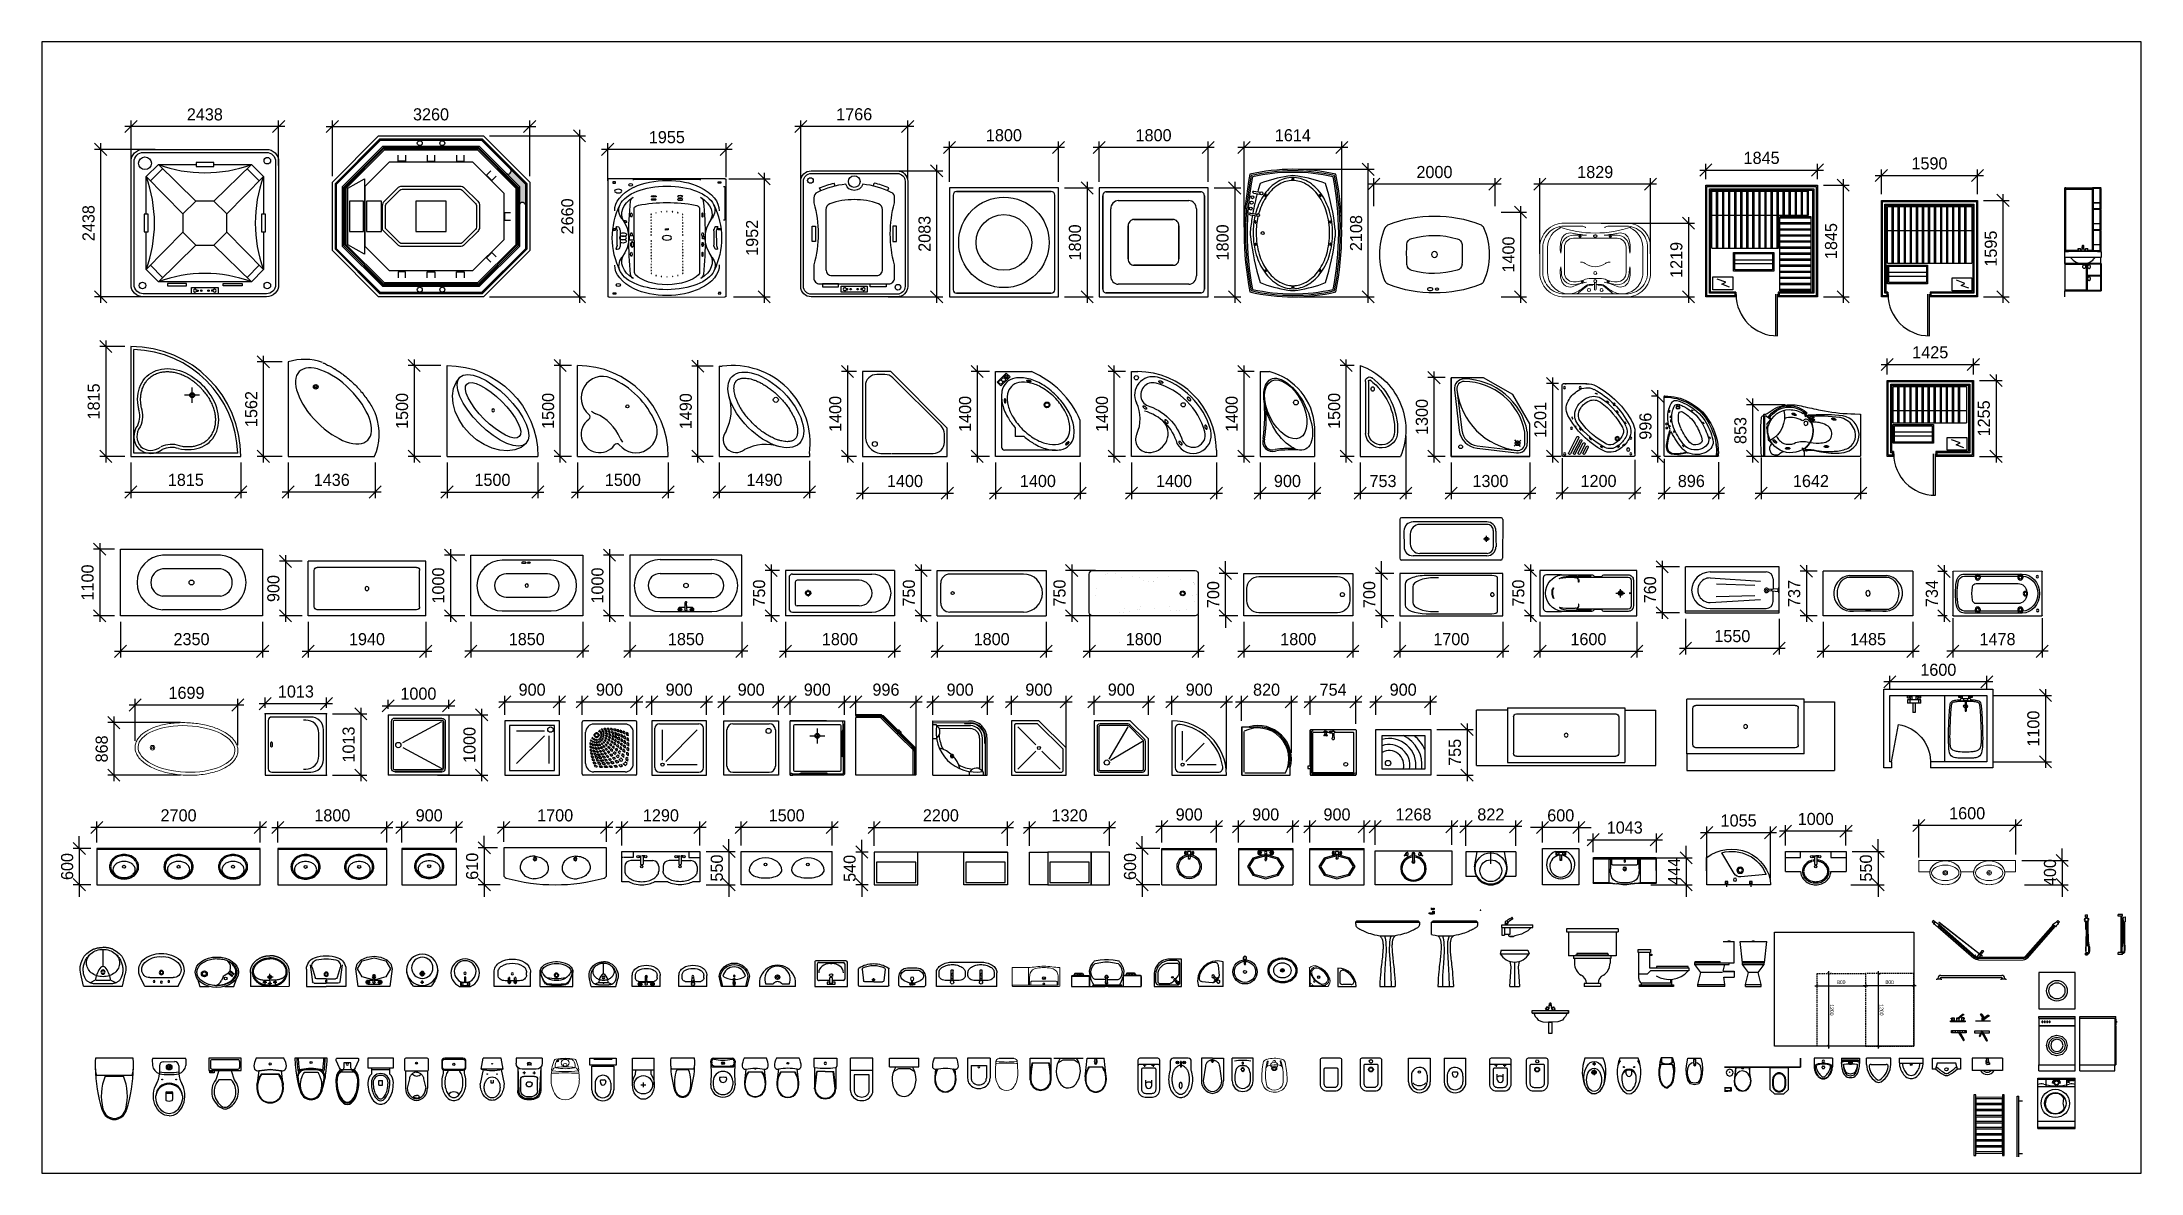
# Model space of a CAD drawing. Header units: millimetres. Extents: x 3103 to 179340, y -10977 to 70536.
# Drawn here: x 28441 to 63114, y -10977 to 7714 of the extents above; entities that cross this region are included whole.
import ezdxf

# ---------------------------------------------------------------- set-up
doc = ezdxf.new("R2010")
doc.units = ezdxf.units.MM
doc.header["$LTSCALE"] = 0.5
doc.set_wipeout_variables(frame=1)
for name, pattern in [('AUSGEZOGEN', [0]), ('ELGO_LTYPE0', [0]), ('HIDDEN', [0.375, 0.25, -0.125]), ('HIDDEN2', [4.7625, 3.175, -1.5875])]:
    doc.linetypes.add(name, pattern=pattern)
doc.layers.add('!!!ДОПОЛНЕНИЯ', color=10, linetype='Continuous', plot=False)
doc.layers.add('A52', color=1, linetype='Continuous', lineweight=20)
doc.layers.add('ОБОРУДОВАНИЕ', color=27, linetype='Continuous', lineweight=0)
for name, color, linetype in [('A6-07', 202, 'Continuous'), ('A_SanitaryAppliances', 151, 'Continuous'), ('RAZMER', 5, 'Continuous'), ('SANTEH', 30, 'Continuous'), ('А6-07 сантехника', 11, 'Continuous'), ('мебель', 23, 'Continuous'), ('Сантехника', 7, 'Continuous')]:
    doc.layers.add(name, color=color, linetype=linetype)
doc.styles.add('WROMLATS', font='wromlats.shx', dxfattribs={"bigfont": 'bigfont.shx'})
doc.styles.add('Стиль для размера', font='russ.shx', dxfattribs={"width": 0.8})
doc.dimstyles.new('A_R25', dxfattribs={"dimscale": 25, "dimtxt": 2.5, "dimasz": 1.75, "dimexe": 1.5, "dimexo": 2, "dimgap": 1, "dimtad": 1, "dimdec": 0, "dimzin": 0, "dimdsep": 46, "dimtxsty": 'Стиль для размера', "dimblk": 'ARCHTICK', "dimcen": 3, "dimdle": 1.5, "dimclrd": 256, "dimclre": 256, "dimclrt": 6, "dimadec": 1, "dimazin": 0, "dimtp": 6, "dimtm": 6, "dimtfac": 1, "dimtdec": 0, "dimtofl": 0, "dimtmove": 2, "dimatfit": 3, "dimfxl": 1, "dimtolj": 1, "dimtzin": 0, "dimarcsym": 0})
doc.dimstyles.new('juka', dxfattribs={"dimscale": 100, "dimtxt": 2, "dimasz": 2, "dimexe": 1, "dimexo": 1, "dimgap": 1, "dimtad": 1, "dimtoh": 1, "dimdec": 0, "dimzin": 0, "dimdsep": 46, "dimtxsty": 'WROMLATS', "dimblk": 'OBLIQUE', "dimcen": -3, "dimdle": 1, "dimclrd": 256, "dimclre": 256, "dimclrt": 256, "dimadec": 0, "dimazin": 0, "dimtfac": 1, "dimtdec": 0, "dimtix": 1, "dimtmove": 2, "dimatfit": 3, "dimldrblk": 'ORIGIN2', "dimfxl": 1, "dimtvp": 2.5, "dimtolj": 1, "dimtzin": 0, "dimarcsym": 0})
pattern_1 = [(45, (-0.056, -259.036), (-35.355, 35.355), [])]

msp = doc.modelspace()

# ---------------------------------------------------------------- blocks, each defined once
blk = doc.blocks.new('Basin 02_38')
at = {"layer": 'SANTEH', "linetype": 'Continuous'}
for p, q in [((-300, 225), (-300, -4)), ((300, 225), (-300, 225)), ((-235, 42), (-235, -4)), ((-119, 133), (-119, 133)), ((119, 133), (-119, 133)), ((-75, 158), (-75, 148)), ((-75, 158), (-59, 158)), ((-75, 158), (-75, 148)), ((-75, 158), (-59, 158)), ((-75, 148), (-59, 148)), ((-75, 148), (-59, 148)), ((-64, 171), (-65, 169)), ((-64, 171), (-65, 169)), ((-65, 169), (-65, 168)), ((-65, 169), (-65, 168)), ((-65, 168), (-64, 158)), ((-65, 168), (-64, 158)), ((-63, 173), (-64, 171)), ((-63, 173), (-64, 171)), ((-61, 174), (-63, 173)), ((-61, 174), (-63, 173)), ((-63, 148), (-62, 88)), ((-63, 148), (-62, 88)), ((-62, 88), (-61, 85)), ((-62, 88), (-62, 86)), ((-62, 88), (-61, 85)), ((-62, 88), (-62, 86)), ((-60, 175), (-61, 174)), ((-60, 175), (-61, 174)), ((-61, 84), (-61, 85)), ((-61, 84), (-61, 85)), ((-61, 84), (-60, 83)), ((-61, 84), (-60, 83)), ((-58, 176), (-60, 175)), ((-58, 176), (-60, 175)), ((-60, 82), (-60, 83)), ((-60, 82), (-60, 83)), ((-58, 81), (-60, 82)), ((-58, 81), (-60, 82)), ((-58, 159), (-59, 158)), ((-58, 159), (-59, 158)), ((-59, 148), (-58, 146)), ((-59, 148), (-58, 146)), ((-55, 177), (-58, 176)), ((-55, 177), (-58, 176)), ((-56, 160), (-58, 159)), ((-56, 160), (-58, 159)), ((-58, 146), (-56, 145)), ((-58, 146), (-56, 145)), ((-57, 80), (-58, 81)), ((-57, 80), (-58, 81)), ((-56, 79), (-57, 80)), ((-56, 79), (-57, 80)), ((-55, 161), (-56, 160)), ((-55, 161), (-56, 160)), ((-56, 145), (-55, 144)), ((-56, 145), (-55, 144)), ((-54, 79), (-56, 79)), ((-54, 79), (-56, 79)), ((-55, 178), (-45, 178)), ((-55, 161), (-55, 178)), ((-55, 178), (-45, 178)), ((-55, 161), (-55, 178)), ((-55, 177), (-55, 177)), ((-55, 177), (-55, 177)), ((-55, 128), (-55, 144)), ((-55, 128), (-55, 144)), ((-55, 128), (-45, 128)), ((-55, 128), (-45, 128)), ((-52, 78), (-54, 79)), ((-52, 78), (-54, 79)), ((-50, 78), (-52, 78)), ((-50, 78), (-52, 78)), ((-48, 78), (-50, 78)), ((-48, 78), (-50, 78)), ((-46, 79), (-48, 78)), ((-46, 79), (-48, 78)), ((-44, 79), (-46, 79)), ((-44, 79), (-46, 79)), ((-45, 161), (-45, 178)), ((-45, 161), (-45, 178)), ((-42, 176), (-45, 177)), ((-45, 177), (-45, 177)), ((-42, 176), (-45, 177)), ((-45, 177), (-45, 177)), ((-44, 160), (-45, 161)), ((-44, 160), (-45, 161)), ((-45, 144), (-44, 145)), ((-45, 144), (-44, 145)), ((-45, 128), (-45, 144)), ((-45, 128), (-45, 144)), ((-42, 159), (-44, 160)), ((-42, 159), (-44, 160)), ((-44, 145), (-42, 146)), ((-44, 145), (-42, 146)), ((-43, 80), (-44, 79)), ((-43, 80), (-44, 79)), ((-42, 81), (-43, 80)), ((-42, 81), (-43, 80)), ((-40, 175), (-42, 176)), ((-40, 175), (-42, 176)), ((-41, 158), (-42, 159)), ((-41, 158), (-42, 159)), ((-42, 146), (-41, 148)), ((-42, 146), (-41, 148)), ((-40, 82), (-42, 81)), ((-40, 82), (-42, 81)), ((-41, 158), (-25, 158)), ((-41, 158), (-25, 158)), ((-41, 148), (-25, 148)), ((-41, 148), (-25, 148)), ((-39, 174), (-40, 175)), ((-39, 174), (-40, 175)), ((-39, 84), (-40, 82)), ((-39, 84), (-40, 82)), ((-37, 173), (-39, 174)), ((-37, 173), (-39, 174)), ((-38, 88), (-39, 85)), ((-38, 88), (-39, 85)), ((-39, 85), (-39, 84)), ((-39, 85), (-39, 84)), ((-37, 148), (-38, 88)), ((-37, 148), (-38, 88)), ((-36, 171), (-37, 173)), ((-36, 171), (-37, 173)), ((-35, 169), (-36, 171)), ((-35, 169), (-36, 171)), ((-35, 168), (-36, 158)), ((-35, 168), (-36, 158)), ((-35, 168), (-35, 169)), ((-35, 168), (-35, 169)), ((-25, 148), (-25, 158)), ((-25, 148), (-25, 158)), ((25, 158), (41, 158)), ((25, 158), (25, 148)), ((25, 158), (41, 158)), ((25, 158), (25, 148)), ((25, 148), (41, 148)), ((25, 148), (41, 148)), ((36, 171), (35, 169)), ((36, 171), (35, 169)), ((35, 169), (35, 168)), ((35, 169), (35, 168)), ((35, 168), (36, 158)), ((35, 168), (36, 158)), ((37, 173), (36, 171)), ((37, 173), (36, 171)), ((39, 174), (37, 173)), ((39, 174), (37, 173)), ((37, 148), (38, 88)), ((37, 148), (38, 88)), ((38, 88), (39, 85)), ((38, 88), (38, 86)), ((38, 88), (39, 85)), ((38, 88), (38, 86)), ((40, 175), (39, 174)), ((40, 175), (39, 174)), ((39, 84), (39, 85)), ((39, 84), (39, 85)), ((39, 84), (40, 83)), ((39, 84), (40, 83)), ((42, 176), (40, 175)), ((42, 176), (40, 175)), ((40, 82), (40, 83)), ((40, 82), (40, 83)), ((42, 81), (40, 82)), ((42, 81), (40, 82)), ((42, 159), (41, 158)), ((42, 159), (41, 158)), ((41, 148), (42, 146)), ((41, 148), (42, 146)), ((45, 177), (42, 176)), ((45, 177), (42, 176)), ((44, 160), (42, 159)), ((44, 160), (42, 159)), ((42, 146), (44, 145)), ((42, 146), (44, 145)), ((43, 80), (42, 81)), ((43, 80), (42, 81)), ((44, 79), (43, 80)), ((44, 79), (43, 80)), ((45, 161), (44, 160)), ((45, 161), (44, 160)), ((44, 145), (45, 144)), ((44, 145), (45, 144)), ((46, 79), (44, 79)), ((46, 79), (44, 79)), ((45, 178), (55, 178)), ((45, 161), (45, 178)), ((45, 178), (55, 178)), ((45, 161), (45, 178)), ((45, 177), (45, 177)), ((45, 177), (45, 177)), ((45, 128), (45, 144)), ((45, 128), (45, 144)), ((45, 128), (55, 128)), ((45, 128), (55, 128)), ((48, 78), (46, 79)), ((48, 78), (46, 79)), ((50, 78), (48, 78)), ((50, 78), (48, 78)), ((52, 78), (50, 78)), ((52, 78), (50, 78)), ((54, 79), (52, 78)), ((54, 79), (52, 78)), ((56, 79), (54, 79)), ((56, 79), (54, 79)), ((55, 161), (55, 178)), ((55, 161), (55, 178)), ((58, 176), (55, 177)), ((55, 177), (55, 177)), ((58, 176), (55, 177)), ((55, 177), (55, 177)), ((56, 160), (55, 161)), ((56, 160), (55, 161)), ((55, 144), (56, 145)), ((55, 144), (56, 145)), ((55, 128), (55, 144)), ((55, 128), (55, 144)), ((58, 159), (56, 160)), ((58, 159), (56, 160)), ((56, 145), (58, 146)), ((56, 145), (58, 146)), ((57, 80), (56, 79)), ((57, 80), (56, 79)), ((58, 81), (57, 80)), ((58, 81), (57, 80)), ((60, 175), (58, 176)), ((60, 175), (58, 176)), ((59, 158), (58, 159)), ((59, 158), (58, 159)), ((58, 146), (59, 148)), ((58, 146), (59, 148)), ((60, 82), (58, 81)), ((60, 82), (58, 81)), ((59, 158), (75, 158)), ((59, 158), (75, 158)), ((59, 148), (75, 148)), ((59, 148), (75, 148)), ((61, 174), (60, 175)), ((61, 174), (60, 175)), ((61, 84), (60, 82)), ((61, 84), (60, 82)), ((63, 173), (61, 174)), ((63, 173), (61, 174)), ((62, 88), (61, 85)), ((62, 88), (61, 85)), ((61, 85), (61, 84)), ((61, 85), (61, 84)), ((63, 148), (62, 88)), ((63, 148), (62, 88)), ((64, 171), (63, 173)), ((64, 171), (63, 173)), ((65, 169), (64, 171)), ((65, 169), (64, 171)), ((65, 168), (64, 158)), ((65, 168), (64, 158)), ((65, 168), (65, 169)), ((65, 168), (65, 169)), ((75, 158), (75, 148)), ((75, 158), (75, 148)), ((235, 42), (235, -4)), ((300, 225), (300, -4))]:
    blk.add_line(p, q, dxfattribs=at)
for points in [[(-119, 133), (-141, 131), (-163, 126), (-183, 117), (-201, 106), (-215, 92), (-226, 77), (-233, 59), (-235, 42)], [(235, 42), (233, 59), (226, 77), (215, 92), (201, 106), (183, 117), (163, 126), (141, 131), (119, 133)], [(-300, -4), (-298, -29), (-294, -54), (-286, -78), (-275, -101), (-261, -122), (-244, -141), (-226, -157), (-205, -171)], [(-235, -4), (-234, -20), (-231, -36), (-226, -52), (-218, -66), (-210, -79), (-199, -91), (-187, -102), (-174, -111)], [(-205, -171), (-157, -194), (-106, -211), (-53, -222), (0, -225), (53, -222), (106, -211), (157, -194), (205, -171)], [(-174, -111), (-133, -131), (-90, -145), (-45, -154), (0, -157), (45, -154), (90, -145), (133, -131), (174, -111)], [(174, -111), (187, -102), (199, -91), (210, -79), (218, -66), (226, -52), (231, -36), (234, -20), (235, -4)], [(205, -171), (226, -157), (244, -141), (261, -122), (275, -101), (286, -78), (294, -54), (298, -29), (300, -4)]]:
    blk.add_lwpolyline(points, dxfattribs=at)
blk.add_circle((0, 18), 17.5, dxfattribs=at)
blk = doc.blocks.new('Jacuzzi Square_66')
at = {"layer": 'SANTEH', "linetype": 'Continuous'}
for p, q in [((1800, 1800), (0, 1800)), ((1800, 1800), (0, 1800)), ((0, 1800), (0, 0)), ((1682, 1734), (118, 1734)), ((118, 1734), (1682, 1734)), ((1800, 0), (1800, 1800)), ((1800, 0), (1800, 1800)), ((60, 1672), (60, 128)), ((60, 128), (60, 1672)), ((193, 345), (193, 1455)), ((317, 1590), (1483, 1590)), ((1607, 1455), (1607, 345)), ((1740, 128), (1740, 1672)), ((1740, 1672), (1740, 128)), ((480, 627), (480, 1173)), ((480, 1173), (480, 627)), ((576, 1278), (1224, 1278)), ((1224, 1278), (576, 1278)), ((1320, 1173), (1320, 627)), ((1320, 627), (1320, 1173)), ((1224, 522), (576, 522)), ((576, 522), (1224, 522)), ((1224, 522), (1249, 526)), ((118, 66), (1682, 66)), ((1682, 66), (118, 66)), ((1483, 210), (317, 210)), ((0, 0), (1800, 0)), ((0, 0), (1800, 0))]:
    blk.add_line(p, q, dxfattribs=at)
for points in [[(118, 1734), (107, 1733), (96, 1729), (86, 1724), (77, 1716), (70, 1706), (65, 1696), (62, 1684), (60, 1672)], [(1740, 1672), (1738, 1684), (1735, 1696), (1730, 1706), (1723, 1716), (1714, 1724), (1704, 1729), (1693, 1733), (1682, 1734)], [(317, 1590), (293, 1588), (270, 1580), (248, 1567), (229, 1551), (214, 1530), (202, 1507), (195, 1481), (193, 1455)], [(1607, 1455), (1605, 1481), (1598, 1507), (1586, 1530), (1571, 1551), (1552, 1567), (1530, 1580), (1507, 1588), (1483, 1590)], [(576, 1278), (557, 1276), (539, 1270), (523, 1260), (508, 1247), (496, 1231), (487, 1213), (482, 1194), (480, 1173)], [(1320, 1173), (1318, 1194), (1313, 1213), (1304, 1231), (1292, 1247), (1277, 1260), (1261, 1270), (1243, 1276), (1224, 1278)], [(480, 627), (482, 606), (487, 587), (496, 569), (508, 553), (523, 540), (539, 530), (557, 524), (576, 522)], [(1224, 522), (1243, 524), (1261, 530), (1277, 540), (1292, 553), (1304, 569), (1313, 587), (1318, 606), (1320, 627)], [(60, 128), (62, 116), (65, 104), (70, 94), (77, 84), (86, 76), (96, 71), (107, 67), (118, 66)], [(193, 345), (195, 319), (202, 293), (214, 270), (229, 249), (248, 233), (270, 220), (293, 212), (317, 210)], [(1483, 210), (1507, 212), (1530, 220), (1552, 233), (1571, 249), (1586, 270), (1598, 293), (1605, 319), (1607, 345)], [(1682, 66), (1693, 67), (1704, 71), (1714, 76), (1723, 84), (1730, 94), (1735, 104), (1738, 116), (1740, 128)]]:
    blk.add_lwpolyline(points, dxfattribs=at)
blk = doc.blocks.new('Basin Symb_67')
at = {"layer": 'SANTEH', "linetype": 'Continuous'}
for p, q in [((0, 410), (540, 410)), ((0, 410), (0, 182)), ((355, 410), (185, 410)), ((540, 410), (540, 182)), ((253, 227), (224, 227)), ((270, 272), (270, 243)), ((270, 210), (270, 181)), ((315, 227), (287, 227))]:
    blk.add_line(p, q, dxfattribs=at)
for radius in [35, 25]:
    blk.add_circle((270, 227), radius, dxfattribs=at)
for centre, radius, start, end in [((353, 152), 340, 140.6648, 180.9072), ((319, 150), 305, 138.5245, 180.6767), ((124, 322), 45, 97.8304, 138.5245), ((126, 339), 45, 102.694, 140.6648), ((264, -277), 676, 89.4897, 102.694), ((275, -776), 1154, 90.245, 97.8304), ((275, -277), 676, 77.2285, 90.4328), ((264, -776), 1154, 82.0921, 89.6775), ((416, 322), 45, 41.398, 82.0921), ((415, 338), 45, 39.2578, 77.2285), ((186, 152), 340, 359.0153, 39.2578), ((221, 150), 305, 359.2458, 41.398), ((137, 176), 137, 177.5448, 231.2546), ((257, 79), 241, 122.8442, 158.4481), ((114, 162), 80.9, 176.0694, 229.1984), ((184, 235), 213, 231.3152, 242.8429), ((247, 327), 293, 230.7149, 260.0022), ((284, 444), 444, 243.7403, 265.7948), ((270, -701), 985, 81.1796, 98.8266), ((251, 75), 241, 85.394, 121.0561), ((270, 347), 317, 256.4334, 283.5666), ((270, 270), 270, 265.9876, 274.0124), ((289, 75), 241, 58.9439, 94.606), ((256, 444), 444, 274.2052, 296.2597), ((293, 327), 293, 279.9978, 309.2851), ((283, 79), 241, 21.5519, 57.1558), ((356, 235), 213, 297.1571, 308.6848), ((426, 162), 80.9, 310.8016, 3.9306), ((403, 176), 137, 308.7454, 2.4552)]:
    blk.add_arc(centre, radius, start, end, dxfattribs=at)
blk = doc.blocks.new('Jacuzzi Round_68')
at = {"layer": 'SANTEH', "linetype": 'Continuous'}
for p, q in [((1800, 1800), (0, 1800)), ((0, 1800), (0, 0)), ((0, 1800), (0, 0)), ((1682, 1740), (118, 1740)), ((1682, 1740), (118, 1740)), ((118, 1740), (1682, 1740)), ((1800, 0), (1800, 1800)), ((60, 1682), (60, 118)), ((1740, 118), (1740, 1682)), ((0, 0), (1800, 0)), ((118, 60), (1682, 60)), ((118, 60), (1682, 60)), ((1682, 60), (118, 60))]:
    blk.add_line(p, q, dxfattribs=at)
blk.add_lwpolyline([(1800, 0), (1800, 1800), (0, 1800), (0, 0)], close=True, dxfattribs=at)
for radius in [747, 460]:
    blk.add_circle((900, 900), radius, dxfattribs=at)
for centre, start, end in [((118, 1682), 90, 180), ((1682, 1682), 0, 90), ((118, 118), 180, 270), ((1682, 118), 270, 0)]:
    blk.add_arc(centre, 57.5, start, end, dxfattribs=at)
blk = doc.blocks.new('Basin 01_71')
at = {"layer": 'SANTEH', "linetype": 'Continuous'}
for p, q in [((0, 350), (0, 172)), ((460, 350), (0, 350)), ((132, 347), (328, 347)), ((460, 350), (460, 172)), ((50, 207), (50, 172)), ((100, 313), (102, 315)), ((100, 313), (102, 315)), ((100, 313), (102, 315)), ((100, 313), (102, 315)), ((100, 313), (102, 315)), ((100, 313), (102, 315)), ((100, 313), (102, 311)), ((100, 313), (102, 311)), ((100, 313), (102, 311)), ((100, 313), (102, 311)), ((100, 313), (102, 311)), ((100, 313), (102, 311)), ((102, 315), (104, 317)), ((102, 315), (104, 317)), ((102, 315), (104, 317)), ((102, 315), (104, 317)), ((102, 315), (104, 317)), ((102, 315), (104, 317)), ((102, 311), (104, 309)), ((102, 311), (104, 309)), ((102, 311), (104, 309)), ((102, 311), (104, 309)), ((102, 311), (104, 309)), ((102, 311), (104, 309)), ((104, 317), (108, 318)), ((104, 317), (108, 318)), ((104, 317), (108, 318)), ((104, 317), (108, 318)), ((104, 317), (108, 318)), ((104, 317), (108, 318)), ((104, 309), (108, 308)), ((104, 309), (108, 308)), ((104, 309), (108, 308)), ((104, 309), (108, 308)), ((104, 309), (108, 308)), ((104, 309), (108, 308)), ((108, 318), (113, 318)), ((108, 318), (113, 318)), ((108, 318), (113, 318)), ((108, 318), (113, 318)), ((108, 318), (113, 318)), ((108, 318), (113, 318)), ((108, 308), (113, 308)), ((108, 308), (113, 308)), ((108, 308), (113, 308)), ((108, 308), (113, 308)), ((108, 308), (113, 308)), ((108, 308), (113, 308)), ((113, 318), (114, 317)), ((113, 318), (114, 317)), ((113, 318), (114, 317)), ((113, 318), (114, 317)), ((113, 318), (114, 317)), ((113, 318), (114, 317)), ((113, 308), (114, 309)), ((113, 308), (114, 309)), ((113, 308), (114, 309)), ((113, 308), (114, 309)), ((113, 308), (114, 309)), ((113, 308), (114, 309)), ((114, 317), (114, 318)), ((114, 318), (121, 316)), ((114, 317), (114, 318)), ((114, 318), (121, 316)), ((114, 317), (114, 318)), ((114, 318), (121, 316)), ((114, 317), (114, 318)), ((114, 318), (121, 316)), ((114, 317), (114, 318)), ((114, 318), (121, 316)), ((114, 317), (114, 318)), ((114, 318), (121, 316)), ((114, 308), (121, 310)), ((114, 308), (121, 310)), ((114, 308), (121, 310)), ((114, 308), (121, 310)), ((114, 308), (121, 310)), ((114, 308), (121, 310)), ((114, 309), (114, 308)), ((114, 309), (114, 308)), ((114, 309), (114, 308)), ((114, 309), (114, 308)), ((114, 309), (114, 308)), ((114, 309), (114, 308)), ((121, 316), (127, 315)), ((121, 316), (127, 315)), ((121, 316), (127, 315)), ((121, 316), (127, 315)), ((121, 316), (127, 315)), ((121, 316), (127, 315)), ((121, 310), (127, 311)), ((121, 310), (127, 311)), ((121, 310), (127, 311)), ((121, 310), (127, 311)), ((121, 310), (127, 311)), ((121, 310), (127, 311)), ((129, 342), (127, 337)), ((129, 342), (127, 337)), ((129, 342), (127, 337)), ((129, 342), (127, 337)), ((129, 342), (127, 337)), ((129, 342), (127, 337)), ((127, 337), (128, 332)), ((127, 337), (128, 332)), ((127, 337), (128, 332)), ((127, 337), (128, 332)), ((127, 337), (128, 332)), ((127, 337), (128, 332)), ((128, 316), (127, 315)), ((128, 316), (127, 315)), ((128, 316), (127, 315)), ((128, 316), (127, 315)), ((128, 316), (127, 315)), ((128, 316), (127, 315)), ((127, 315), (127, 314)), ((127, 315), (127, 314)), ((127, 315), (127, 314)), ((127, 315), (127, 314)), ((127, 315), (127, 314)), ((127, 315), (127, 314)), ((127, 314), (127, 313)), ((127, 314), (127, 313)), ((127, 314), (127, 313)), ((127, 314), (127, 313)), ((127, 314), (127, 313)), ((127, 314), (127, 313)), ((127, 313), (127, 311)), ((127, 313), (127, 311)), ((127, 313), (127, 311)), ((127, 313), (127, 311)), ((127, 313), (127, 311)), ((127, 313), (127, 311)), ((127, 311), (128, 310)), ((127, 311), (128, 310)), ((127, 311), (128, 310)), ((127, 311), (128, 310)), ((127, 311), (128, 310)), ((127, 311), (128, 310)), ((127, 289), (128, 294)), ((127, 289), (128, 294)), ((127, 289), (128, 294)), ((127, 289), (128, 294)), ((127, 289), (128, 294)), ((127, 289), (128, 294)), ((129, 285), (127, 289)), ((129, 285), (127, 289)), ((129, 285), (127, 289)), ((129, 285), (127, 289)), ((129, 285), (127, 289)), ((129, 285), (127, 289)), ((128, 332), (128, 332)), ((128, 332), (128, 331)), ((128, 332), (128, 332)), ((128, 332), (128, 331)), ((128, 332), (128, 332)), ((128, 332), (128, 331)), ((128, 332), (128, 332)), ((128, 332), (128, 331)), ((128, 332), (128, 332)), ((128, 332), (128, 331)), ((128, 332), (128, 332)), ((128, 332), (128, 331)), ((128, 331), (130, 325)), ((128, 331), (130, 325)), ((128, 331), (130, 325)), ((128, 331), (130, 325)), ((128, 331), (130, 325)), ((128, 331), (130, 325)), ((129, 317), (128, 316)), ((129, 317), (128, 316)), ((129, 317), (128, 316)), ((129, 317), (128, 316)), ((129, 317), (128, 316)), ((129, 317), (128, 316)), ((128, 310), (129, 309)), ((128, 310), (129, 309)), ((128, 310), (129, 309)), ((128, 310), (129, 309)), ((128, 310), (129, 309)), ((128, 310), (129, 309)), ((128, 295), (130, 302)), ((128, 295), (130, 302)), ((128, 295), (130, 302)), ((128, 295), (130, 302)), ((128, 295), (130, 302)), ((128, 295), (130, 302)), ((128, 294), (128, 295)), ((128, 294), (128, 295)), ((128, 294), (128, 295)), ((128, 294), (128, 295)), ((128, 294), (128, 295)), ((128, 294), (128, 295)), ((128, 294), (128, 294)), ((128, 294), (128, 294)), ((128, 294), (128, 294)), ((128, 294), (128, 294)), ((128, 294), (128, 294)), ((128, 294), (128, 294)), ((130, 343), (129, 342)), ((130, 343), (129, 342)), ((130, 343), (129, 342)), ((130, 343), (129, 342)), ((130, 343), (129, 342)), ((130, 343), (129, 342)), ((130, 318), (129, 317)), ((130, 318), (129, 317)), ((130, 318), (129, 317)), ((130, 318), (129, 317)), ((130, 318), (129, 317)), ((130, 318), (129, 317)), ((129, 309), (130, 308)), ((129, 309), (130, 308)), ((129, 309), (130, 308)), ((129, 309), (130, 308)), ((129, 309), (130, 308)), ((129, 309), (130, 308)), ((130, 283), (129, 285)), ((130, 283), (129, 285)), ((130, 283), (129, 285)), ((130, 283), (129, 285)), ((130, 283), (129, 285)), ((130, 283), (129, 285)), ((132, 345), (130, 343)), ((132, 345), (130, 343)), ((132, 345), (130, 343)), ((132, 345), (130, 343)), ((132, 345), (130, 343)), ((132, 345), (130, 343)), ((130, 325), (130, 318)), ((130, 325), (130, 318)), ((130, 325), (130, 318)), ((130, 325), (130, 318)), ((130, 325), (130, 318)), ((130, 325), (130, 318)), ((131, 319), (130, 318)), ((131, 319), (130, 318)), ((131, 319), (130, 318)), ((131, 319), (130, 318)), ((131, 319), (130, 318)), ((131, 319), (130, 318)), ((130, 308), (131, 308)), ((130, 302), (130, 308)), ((130, 308), (131, 308)), ((130, 302), (130, 308)), ((130, 308), (131, 308)), ((130, 302), (130, 308)), ((130, 308), (131, 308)), ((130, 302), (130, 308)), ((130, 308), (131, 308)), ((130, 302), (130, 308)), ((130, 308), (131, 308)), ((130, 302), (130, 308)), ((132, 281), (130, 283)), ((132, 281), (130, 283)), ((132, 281), (130, 283)), ((132, 281), (130, 283)), ((132, 281), (130, 283)), ((132, 281), (130, 283)), ((132, 319), (131, 319)), ((132, 319), (131, 319)), ((132, 319), (131, 319)), ((132, 319), (131, 319)), ((132, 319), (131, 319)), ((132, 319), (131, 319)), ((131, 308), (132, 308)), ((131, 308), (132, 308)), ((131, 308), (132, 308)), ((131, 308), (132, 308)), ((131, 308), (132, 308)), ((131, 308), (132, 308)), ((132, 345), (135, 343)), ((132, 345), (135, 343)), ((132, 345), (135, 343)), ((132, 345), (135, 343)), ((132, 345), (135, 343)), ((132, 345), (135, 343)), ((133, 319), (132, 319)), ((133, 319), (132, 319)), ((133, 319), (132, 319)), ((133, 319), (132, 319)), ((133, 319), (132, 319)), ((133, 319), (132, 319)), ((132, 308), (133, 308)), ((132, 308), (133, 308)), ((132, 308), (133, 308)), ((132, 308), (133, 308)), ((132, 308), (133, 308)), ((132, 308), (133, 308)), ((132, 281), (135, 283)), ((132, 281), (135, 283)), ((132, 281), (135, 283)), ((132, 281), (135, 283)), ((132, 281), (135, 283)), ((132, 281), (135, 283)), ((132, 279), (217, 279)), ((135, 318), (133, 319)), ((135, 318), (133, 319)), ((135, 318), (133, 319)), ((135, 318), (133, 319)), ((135, 318), (133, 319)), ((135, 318), (133, 319)), ((133, 308), (135, 308)), ((133, 308), (135, 308)), ((133, 308), (135, 308)), ((133, 308), (135, 308)), ((133, 308), (135, 308)), ((133, 308), (135, 308)), ((135, 343), (136, 342)), ((135, 343), (136, 342)), ((135, 343), (136, 342)), ((135, 343), (136, 342)), ((135, 343), (136, 342)), ((135, 343), (136, 342)), ((137, 331), (135, 325)), ((137, 331), (135, 325)), ((137, 331), (135, 325)), ((137, 331), (135, 325)), ((137, 331), (135, 325)), ((137, 331), (135, 325)), ((135, 325), (135, 318)), ((135, 325), (135, 318)), ((135, 325), (135, 318)), ((135, 325), (135, 318)), ((135, 325), (135, 318)), ((135, 325), (135, 318)), ((136, 318), (135, 318)), ((136, 318), (135, 318)), ((136, 318), (135, 318)), ((136, 318), (135, 318)), ((136, 318), (135, 318)), ((136, 318), (135, 318)), ((135, 308), (136, 309)), ((135, 308), (136, 309)), ((135, 308), (136, 309)), ((135, 308), (136, 309)), ((135, 308), (136, 309)), ((135, 308), (136, 309)), ((135, 302), (135, 308)), ((135, 302), (135, 308)), ((135, 302), (135, 308)), ((135, 302), (135, 308)), ((135, 302), (135, 308)), ((135, 302), (135, 308)), ((137, 295), (135, 302)), ((137, 295), (135, 302)), ((137, 295), (135, 302)), ((137, 295), (135, 302)), ((137, 295), (135, 302)), ((137, 295), (135, 302)), ((135, 283), (136, 285)), ((135, 283), (136, 285)), ((135, 283), (136, 285)), ((135, 283), (136, 285)), ((135, 283), (136, 285)), ((135, 283), (136, 285)), ((136, 342), (138, 337)), ((136, 342), (138, 337)), ((136, 342), (138, 337)), ((136, 342), (138, 337)), ((136, 342), (138, 337)), ((136, 342), (138, 337)), ((137, 317), (136, 318)), ((137, 317), (136, 318)), ((137, 317), (136, 318)), ((137, 317), (136, 318)), ((137, 317), (136, 318)), ((137, 317), (136, 318)), ((136, 309), (137, 310)), ((136, 309), (137, 310)), ((136, 309), (137, 310)), ((136, 309), (137, 310)), ((136, 309), (137, 310)), ((136, 309), (137, 310)), ((136, 285), (138, 289)), ((136, 285), (138, 289)), ((136, 285), (138, 289)), ((136, 285), (138, 289)), ((136, 285), (138, 289)), ((136, 285), (138, 289)), ((138, 337), (137, 332)), ((138, 337), (137, 332)), ((138, 337), (137, 332)), ((138, 337), (137, 332)), ((138, 337), (137, 332)), ((138, 337), (137, 332)), ((137, 332), (137, 332)), ((137, 332), (137, 331)), ((137, 332), (137, 332)), ((137, 332), (137, 331)), ((137, 332), (137, 332)), ((137, 332), (137, 331)), ((137, 332), (137, 332)), ((137, 332), (137, 331)), ((137, 332), (137, 332)), ((137, 332), (137, 331)), ((137, 332), (137, 332)), ((137, 332), (137, 331)), ((138, 316), (137, 317)), ((138, 316), (137, 317)), ((138, 316), (137, 317)), ((138, 316), (137, 317)), ((138, 316), (137, 317)), ((138, 316), (137, 317)), ((137, 310), (138, 311)), ((137, 310), (138, 311)), ((137, 310), (138, 311)), ((137, 310), (138, 311)), ((137, 310), (138, 311)), ((137, 310), (138, 311)), ((137, 294), (137, 295)), ((137, 294), (137, 295)), ((137, 294), (137, 295)), ((137, 294), (137, 295)), ((137, 294), (137, 295)), ((137, 294), (137, 295)), ((138, 289), (137, 294)), ((137, 294), (137, 294)), ((138, 289), (137, 294)), ((137, 294), (137, 294)), ((138, 289), (137, 294)), ((137, 294), (137, 294)), ((138, 289), (137, 294)), ((137, 294), (137, 294)), ((138, 289), (137, 294)), ((137, 294), (137, 294)), ((138, 289), (137, 294)), ((137, 294), (137, 294)), ((138, 315), (138, 316)), ((144, 316), (138, 316)), ((138, 315), (138, 316)), ((144, 316), (138, 316)), ((138, 315), (138, 316)), ((144, 316), (138, 316)), ((138, 315), (138, 316)), ((144, 316), (138, 316)), ((138, 315), (138, 316)), ((144, 316), (138, 316)), ((138, 315), (138, 316)), ((144, 316), (138, 316)), ((138, 313), (138, 315)), ((138, 313), (138, 315)), ((138, 313), (138, 315)), ((138, 313), (138, 315)), ((138, 313), (138, 315)), ((138, 313), (138, 315)), ((138, 312), (138, 313)), ((138, 312), (138, 313)), ((138, 312), (138, 313)), ((138, 312), (138, 313)), ((138, 312), (138, 313)), ((138, 312), (138, 313)), ((138, 311), (138, 312)), ((138, 311), (138, 312)), ((138, 311), (138, 312)), ((138, 311), (138, 312)), ((138, 311), (138, 312)), ((138, 311), (138, 312)), ((144, 310), (138, 311)), ((144, 310), (138, 311)), ((144, 310), (138, 311)), ((144, 310), (138, 311)), ((144, 310), (138, 311)), ((144, 310), (138, 311)), ((139, 278), (139, 278)), ((321, 278), (139, 278)), ((151, 318), (144, 316)), ((151, 318), (144, 316)), ((151, 318), (144, 316)), ((151, 318), (144, 316)), ((151, 318), (144, 316)), ((151, 318), (144, 316)), ((151, 308), (144, 310)), ((151, 308), (144, 310)), ((151, 308), (144, 310)), ((151, 308), (144, 310)), ((151, 308), (144, 310)), ((151, 308), (144, 310)), ((152, 318), (151, 317)), ((151, 317), (151, 318)), ((152, 318), (151, 317)), ((151, 317), (151, 318)), ((152, 318), (151, 317)), ((151, 317), (151, 318)), ((152, 318), (151, 317)), ((151, 317), (151, 318)), ((152, 318), (151, 317)), ((151, 317), (151, 318)), ((152, 318), (151, 317)), ((151, 317), (151, 318)), ((152, 308), (151, 309)), ((151, 309), (151, 308)), ((152, 308), (151, 309)), ((151, 309), (151, 308)), ((152, 308), (151, 309)), ((151, 309), (151, 308)), ((152, 308), (151, 309)), ((151, 309), (151, 308)), ((152, 308), (151, 309)), ((151, 309), (151, 308)), ((152, 308), (151, 309)), ((151, 309), (151, 308)), ((156, 318), (152, 318)), ((156, 318), (152, 318)), ((156, 318), (152, 318)), ((156, 318), (152, 318)), ((156, 318), (152, 318)), ((156, 318), (152, 318)), ((156, 308), (152, 308)), ((156, 308), (152, 308)), ((156, 308), (152, 308)), ((156, 308), (152, 308)), ((156, 308), (152, 308)), ((156, 308), (152, 308)), ((161, 317), (156, 318)), ((161, 317), (156, 318)), ((161, 317), (156, 318)), ((161, 317), (156, 318)), ((161, 317), (156, 318)), ((161, 317), (156, 318)), ((161, 309), (156, 308)), ((161, 309), (156, 308)), ((161, 309), (156, 308)), ((161, 309), (156, 308)), ((161, 309), (156, 308)), ((161, 309), (156, 308)), ((162, 315), (161, 317)), ((162, 315), (161, 317)), ((162, 315), (161, 317)), ((162, 315), (161, 317)), ((162, 315), (161, 317)), ((162, 315), (161, 317)), ((162, 311), (161, 309)), ((162, 311), (161, 309)), ((162, 311), (161, 309)), ((162, 311), (161, 309)), ((162, 311), (161, 309)), ((162, 311), (161, 309)), ((165, 313), (162, 315)), ((165, 313), (162, 315)), ((165, 313), (162, 315)), ((165, 313), (162, 315)), ((165, 313), (162, 315)), ((165, 313), (162, 315)), ((165, 313), (162, 311)), ((165, 313), (162, 311)), ((165, 313), (162, 311)), ((165, 313), (162, 311)), ((165, 313), (162, 311)), ((165, 313), (162, 311)), ((214, 305), (215, 298)), ((215, 298), (216, 285)), ((216, 285), (217, 267)), ((217, 200), (216, 196)), ((216, 196), (217, 192)), ((217, 267), (218, 252)), ((218, 203), (217, 201)), ((217, 201), (217, 200)), ((217, 192), (220, 188)), ((217, 192), (217, 192)), ((218, 252), (219, 245)), ((219, 210), (218, 199)), ((219, 245), (219, 235)), ((219, 235), (219, 221)), ((219, 221), (219, 210)), ((220, 188), (223, 186)), ((223, 186), (228, 184)), ((228, 184), (232, 184)), ((228, 184), (228, 184)), ((232, 184), (237, 186)), ((232, 184), (232, 184)), ((237, 186), (240, 188)), ((240, 188), (243, 192)), ((242, 252), (241, 245)), ((241, 245), (241, 235)), ((241, 235), (241, 221)), ((241, 221), (241, 210)), ((241, 210), (242, 199)), ((243, 267), (242, 252)), ((243, 201), (242, 203)), ((244, 285), (243, 267)), ((243, 279), (328, 279)), ((243, 201), (243, 200)), ((244, 196), (243, 200)), ((243, 192), (244, 196)), ((243, 192), (243, 192)), ((245, 298), (244, 285)), ((246, 305), (245, 298)), ((295, 313), (298, 315)), ((295, 313), (298, 315)), ((295, 313), (298, 315)), ((295, 313), (298, 315)), ((295, 313), (298, 315)), ((295, 313), (298, 315)), ((295, 313), (298, 311)), ((295, 313), (298, 311)), ((295, 313), (298, 311)), ((295, 313), (298, 311)), ((295, 313), (298, 311)), ((295, 313), (298, 311)), ((298, 315), (299, 317)), ((298, 315), (299, 317)), ((298, 315), (299, 317)), ((298, 315), (299, 317)), ((298, 315), (299, 317)), ((298, 315), (299, 317)), ((298, 311), (299, 309)), ((298, 311), (299, 309)), ((298, 311), (299, 309)), ((298, 311), (299, 309)), ((298, 311), (299, 309)), ((298, 311), (299, 309)), ((299, 317), (304, 318)), ((299, 317), (304, 318)), ((299, 317), (304, 318)), ((299, 317), (304, 318)), ((299, 317), (304, 318)), ((299, 317), (304, 318)), ((299, 309), (304, 308)), ((299, 309), (304, 308)), ((299, 309), (304, 308)), ((299, 309), (304, 308)), ((299, 309), (304, 308)), ((299, 309), (304, 308)), ((304, 318), (308, 318)), ((304, 318), (308, 318)), ((304, 318), (308, 318)), ((304, 318), (308, 318)), ((304, 318), (308, 318)), ((304, 318), (308, 318)), ((304, 308), (308, 308)), ((304, 308), (308, 308)), ((304, 308), (308, 308)), ((304, 308), (308, 308)), ((304, 308), (308, 308)), ((304, 308), (308, 308)), ((308, 318), (309, 317)), ((308, 318), (309, 317)), ((308, 318), (309, 317)), ((308, 318), (309, 317)), ((308, 318), (309, 317)), ((308, 318), (309, 317)), ((308, 308), (309, 309)), ((308, 308), (309, 309)), ((308, 308), (309, 309)), ((308, 308), (309, 309)), ((308, 308), (309, 309)), ((308, 308), (309, 309)), ((309, 317), (309, 318)), ((309, 318), (316, 316)), ((309, 317), (309, 318)), ((309, 318), (316, 316)), ((309, 317), (309, 318)), ((309, 318), (316, 316)), ((309, 317), (309, 318)), ((309, 318), (316, 316)), ((309, 317), (309, 318)), ((309, 318), (316, 316)), ((309, 317), (309, 318)), ((309, 318), (316, 316)), ((309, 308), (316, 310)), ((309, 308), (316, 310)), ((309, 308), (316, 310)), ((309, 308), (316, 310)), ((309, 308), (316, 310)), ((309, 308), (316, 310)), ((309, 309), (309, 308)), ((309, 309), (309, 308)), ((309, 309), (309, 308)), ((309, 309), (309, 308)), ((309, 309), (309, 308)), ((309, 309), (309, 308)), ((316, 316), (322, 315)), ((316, 316), (322, 315)), ((316, 316), (322, 315)), ((316, 316), (322, 315)), ((316, 316), (322, 315)), ((316, 316), (322, 315)), ((316, 310), (322, 311)), ((316, 310), (322, 311)), ((316, 310), (322, 311)), ((316, 310), (322, 311)), ((316, 310), (322, 311)), ((316, 310), (322, 311)), ((324, 342), (322, 337)), ((324, 342), (322, 337)), ((324, 342), (322, 337)), ((324, 342), (322, 337)), ((324, 342), (322, 337)), ((324, 342), (322, 337)), ((322, 337), (323, 332)), ((322, 337), (323, 332)), ((322, 337), (323, 332)), ((322, 337), (323, 332)), ((322, 337), (323, 332)), ((322, 337), (323, 332)), ((323, 316), (322, 315)), ((323, 316), (322, 315)), ((323, 316), (322, 315)), ((323, 316), (322, 315)), ((323, 316), (322, 315)), ((323, 316), (322, 315)), ((322, 315), (322, 314)), ((322, 315), (322, 314)), ((322, 315), (322, 314)), ((322, 315), (322, 314)), ((322, 315), (322, 314)), ((322, 315), (322, 314)), ((322, 314), (322, 313)), ((322, 314), (322, 313)), ((322, 314), (322, 313)), ((322, 314), (322, 313)), ((322, 314), (322, 313)), ((322, 314), (322, 313)), ((322, 313), (322, 311)), ((322, 313), (322, 311)), ((322, 313), (322, 311)), ((322, 313), (322, 311)), ((322, 313), (322, 311)), ((322, 313), (322, 311)), ((322, 311), (323, 310)), ((322, 311), (323, 310)), ((322, 311), (323, 310)), ((322, 311), (323, 310)), ((322, 311), (323, 310)), ((322, 311), (323, 310)), ((322, 289), (323, 294)), ((322, 289), (323, 294)), ((322, 289), (323, 294)), ((322, 289), (323, 294)), ((322, 289), (323, 294)), ((322, 289), (323, 294)), ((324, 285), (322, 289)), ((324, 285), (322, 289)), ((324, 285), (322, 289)), ((324, 285), (322, 289)), ((324, 285), (322, 289)), ((324, 285), (322, 289)), ((323, 332), (323, 332)), ((323, 332), (323, 331)), ((323, 332), (323, 332)), ((323, 332), (323, 331)), ((323, 332), (323, 332)), ((323, 332), (323, 331)), ((323, 332), (323, 332)), ((323, 332), (323, 331)), ((323, 332), (323, 332)), ((323, 332), (323, 331)), ((323, 332), (323, 332)), ((323, 332), (323, 331)), ((323, 331), (325, 325)), ((323, 331), (325, 325)), ((323, 331), (325, 325)), ((323, 331), (325, 325)), ((323, 331), (325, 325)), ((323, 331), (325, 325)), ((324, 317), (323, 316)), ((324, 317), (323, 316)), ((324, 317), (323, 316)), ((324, 317), (323, 316)), ((324, 317), (323, 316)), ((324, 317), (323, 316)), ((323, 310), (324, 309)), ((323, 310), (324, 309)), ((323, 310), (324, 309)), ((323, 310), (324, 309)), ((323, 310), (324, 309)), ((323, 310), (324, 309)), ((323, 295), (325, 302)), ((323, 295), (325, 302)), ((323, 295), (325, 302)), ((323, 295), (325, 302)), ((323, 295), (325, 302)), ((323, 295), (325, 302)), ((323, 294), (323, 295)), ((323, 294), (323, 295)), ((323, 294), (323, 295)), ((323, 294), (323, 295)), ((323, 294), (323, 295)), ((323, 294), (323, 295)), ((323, 294), (323, 294)), ((323, 294), (323, 294)), ((323, 294), (323, 294)), ((323, 294), (323, 294)), ((323, 294), (323, 294)), ((323, 294), (323, 294)), ((325, 343), (324, 342)), ((325, 343), (324, 342)), ((325, 343), (324, 342)), ((325, 343), (324, 342)), ((325, 343), (324, 342)), ((325, 343), (324, 342)), ((325, 318), (324, 317)), ((325, 318), (324, 317)), ((325, 318), (324, 317)), ((325, 318), (324, 317)), ((325, 318), (324, 317)), ((325, 318), (324, 317)), ((324, 309), (325, 308)), ((324, 309), (325, 308)), ((324, 309), (325, 308)), ((324, 309), (325, 308)), ((324, 309), (325, 308)), ((324, 309), (325, 308)), ((325, 283), (324, 285)), ((325, 283), (324, 285)), ((325, 283), (324, 285)), ((325, 283), (324, 285)), ((325, 283), (324, 285)), ((325, 283), (324, 285)), ((328, 345), (325, 343)), ((328, 345), (325, 343)), ((328, 345), (325, 343)), ((328, 345), (325, 343)), ((328, 345), (325, 343)), ((328, 345), (325, 343)), ((325, 325), (325, 318)), ((325, 325), (325, 318)), ((325, 325), (325, 318)), ((325, 325), (325, 318)), ((325, 325), (325, 318)), ((325, 325), (325, 318)), ((326, 319), (325, 318)), ((326, 319), (325, 318)), ((326, 319), (325, 318)), ((326, 319), (325, 318)), ((326, 319), (325, 318)), ((326, 319), (325, 318)), ((325, 308), (326, 308)), ((325, 302), (325, 308)), ((325, 308), (326, 308)), ((325, 302), (325, 308)), ((325, 308), (326, 308)), ((325, 302), (325, 308)), ((325, 308), (326, 308)), ((325, 302), (325, 308)), ((325, 308), (326, 308)), ((325, 302), (325, 308)), ((325, 308), (326, 308)), ((325, 302), (325, 308)), ((328, 281), (325, 283)), ((328, 281), (325, 283)), ((328, 281), (325, 283)), ((328, 281), (325, 283)), ((328, 281), (325, 283)), ((328, 281), (325, 283)), ((327, 319), (326, 319)), ((327, 319), (326, 319)), ((327, 319), (326, 319)), ((327, 319), (326, 319)), ((327, 319), (326, 319)), ((327, 319), (326, 319)), ((326, 308), (327, 308)), ((326, 308), (327, 308)), ((326, 308), (327, 308)), ((326, 308), (327, 308)), ((326, 308), (327, 308)), ((326, 308), (327, 308)), ((328, 319), (327, 319)), ((328, 319), (327, 319)), ((328, 319), (327, 319)), ((328, 319), (327, 319)), ((328, 319), (327, 319)), ((328, 319), (327, 319)), ((327, 308), (328, 308)), ((327, 308), (328, 308)), ((327, 308), (328, 308)), ((327, 308), (328, 308)), ((327, 308), (328, 308)), ((327, 308), (328, 308)), ((328, 345), (330, 343)), ((328, 345), (330, 343)), ((328, 345), (330, 343)), ((328, 345), (330, 343)), ((328, 345), (330, 343)), ((328, 345), (330, 343)), ((330, 318), (328, 319)), ((330, 318), (328, 319)), ((330, 318), (328, 319)), ((330, 318), (328, 319)), ((330, 318), (328, 319)), ((330, 318), (328, 319)), ((328, 308), (330, 308)), ((328, 308), (330, 308)), ((328, 308), (330, 308)), ((328, 308), (330, 308)), ((328, 308), (330, 308)), ((328, 308), (330, 308)), ((328, 281), (330, 283)), ((328, 281), (330, 283)), ((328, 281), (330, 283)), ((328, 281), (330, 283)), ((328, 281), (330, 283)), ((328, 281), (330, 283)), ((330, 343), (331, 342)), ((330, 343), (331, 342)), ((330, 343), (331, 342)), ((330, 343), (331, 342)), ((330, 343), (331, 342)), ((330, 343), (331, 342)), ((332, 331), (330, 325)), ((332, 331), (330, 325)), ((332, 331), (330, 325)), ((332, 331), (330, 325)), ((332, 331), (330, 325)), ((332, 331), (330, 325)), ((330, 325), (330, 318)), ((330, 325), (330, 318)), ((330, 325), (330, 318)), ((330, 325), (330, 318)), ((330, 325), (330, 318)), ((330, 325), (330, 318)), ((331, 318), (330, 318)), ((331, 318), (330, 318)), ((331, 318), (330, 318)), ((331, 318), (330, 318)), ((331, 318), (330, 318)), ((331, 318), (330, 318)), ((330, 308), (331, 309)), ((330, 308), (331, 309)), ((330, 308), (331, 309)), ((330, 308), (331, 309)), ((330, 308), (331, 309)), ((330, 308), (331, 309)), ((330, 302), (330, 308)), ((330, 302), (330, 308)), ((330, 302), (330, 308)), ((330, 302), (330, 308)), ((330, 302), (330, 308)), ((330, 302), (330, 308)), ((332, 295), (330, 302)), ((332, 295), (330, 302)), ((332, 295), (330, 302)), ((332, 295), (330, 302)), ((332, 295), (330, 302)), ((332, 295), (330, 302)), ((330, 283), (331, 285)), ((330, 283), (331, 285)), ((330, 283), (331, 285)), ((330, 283), (331, 285)), ((330, 283), (331, 285)), ((330, 283), (331, 285)), ((331, 342), (333, 337)), ((331, 342), (333, 337)), ((331, 342), (333, 337)), ((331, 342), (333, 337)), ((331, 342), (333, 337)), ((331, 342), (333, 337)), ((332, 317), (331, 318)), ((332, 317), (331, 318)), ((332, 317), (331, 318)), ((332, 317), (331, 318)), ((332, 317), (331, 318)), ((332, 317), (331, 318)), ((331, 309), (332, 310)), ((331, 309), (332, 310)), ((331, 309), (332, 310)), ((331, 309), (332, 310)), ((331, 309), (332, 310)), ((331, 309), (332, 310)), ((331, 285), (333, 289)), ((331, 285), (333, 289)), ((331, 285), (333, 289)), ((331, 285), (333, 289)), ((331, 285), (333, 289)), ((331, 285), (333, 289)), ((333, 337), (332, 332)), ((333, 337), (332, 332)), ((333, 337), (332, 332)), ((333, 337), (332, 332)), ((333, 337), (332, 332)), ((333, 337), (332, 332)), ((332, 332), (332, 332)), ((332, 332), (332, 331)), ((332, 332), (332, 332)), ((332, 332), (332, 331)), ((332, 332), (332, 332)), ((332, 332), (332, 331)), ((332, 332), (332, 332)), ((332, 332), (332, 331)), ((332, 332), (332, 332)), ((332, 332), (332, 331)), ((332, 332), (332, 332)), ((332, 332), (332, 331)), ((333, 316), (332, 317)), ((333, 316), (332, 317)), ((333, 316), (332, 317)), ((333, 316), (332, 317)), ((333, 316), (332, 317)), ((333, 316), (332, 317)), ((332, 310), (333, 311)), ((332, 310), (333, 311)), ((332, 310), (333, 311)), ((332, 310), (333, 311)), ((332, 310), (333, 311)), ((332, 310), (333, 311)), ((332, 294), (332, 295)), ((332, 294), (332, 295)), ((332, 294), (332, 295)), ((332, 294), (332, 295)), ((332, 294), (332, 295)), ((332, 294), (332, 295)), ((333, 289), (332, 294)), ((332, 294), (332, 294)), ((333, 289), (332, 294)), ((332, 294), (332, 294)), ((333, 289), (332, 294)), ((332, 294), (332, 294)), ((333, 289), (332, 294)), ((332, 294), (332, 294)), ((333, 289), (332, 294)), ((332, 294), (332, 294)), ((333, 289), (332, 294)), ((332, 294), (332, 294)), ((333, 315), (333, 316)), ((339, 316), (333, 316)), ((333, 315), (333, 316)), ((339, 316), (333, 316)), ((333, 315), (333, 316)), ((339, 316), (333, 316)), ((333, 315), (333, 316)), ((339, 316), (333, 316)), ((333, 315), (333, 316)), ((339, 316), (333, 316)), ((333, 315), (333, 316)), ((339, 316), (333, 316)), ((333, 313), (333, 315)), ((333, 313), (333, 315)), ((333, 313), (333, 315)), ((333, 313), (333, 315)), ((333, 313), (333, 315)), ((333, 313), (333, 315)), ((333, 312), (333, 313)), ((333, 312), (333, 313)), ((333, 312), (333, 313)), ((333, 312), (333, 313)), ((333, 312), (333, 313)), ((333, 312), (333, 313)), ((333, 311), (333, 312)), ((333, 311), (333, 312)), ((333, 311), (333, 312)), ((333, 311), (333, 312)), ((333, 311), (333, 312)), ((333, 311), (333, 312)), ((339, 310), (333, 311)), ((339, 310), (333, 311)), ((339, 310), (333, 311)), ((339, 310), (333, 311)), ((339, 310), (333, 311)), ((339, 310), (333, 311)), ((346, 318), (339, 316)), ((346, 318), (339, 316)), ((346, 318), (339, 316)), ((346, 318), (339, 316)), ((346, 318), (339, 316)), ((346, 318), (339, 316)), ((346, 308), (339, 310)), ((346, 308), (339, 310)), ((346, 308), (339, 310)), ((346, 308), (339, 310)), ((346, 308), (339, 310)), ((346, 308), (339, 310)), ((347, 318), (346, 317)), ((346, 317), (346, 318)), ((347, 318), (346, 317)), ((346, 317), (346, 318)), ((347, 318), (346, 317)), ((346, 317), (346, 318)), ((347, 318), (346, 317)), ((346, 317), (346, 318)), ((347, 318), (346, 317)), ((346, 317), (346, 318)), ((347, 318), (346, 317)), ((346, 317), (346, 318)), ((347, 308), (346, 309)), ((346, 309), (346, 308)), ((347, 308), (346, 309)), ((346, 309), (346, 308)), ((347, 308), (346, 309)), ((346, 309), (346, 308)), ((347, 308), (346, 309)), ((346, 309), (346, 308)), ((347, 308), (346, 309)), ((346, 309), (346, 308)), ((347, 308), (346, 309)), ((346, 309), (346, 308)), ((352, 318), (347, 318)), ((352, 318), (347, 318)), ((352, 318), (347, 318)), ((352, 318), (347, 318)), ((352, 318), (347, 318)), ((352, 318), (347, 318)), ((352, 308), (347, 308)), ((352, 308), (347, 308)), ((352, 308), (347, 308)), ((352, 308), (347, 308)), ((352, 308), (347, 308)), ((352, 308), (347, 308)), ((356, 317), (352, 318)), ((356, 317), (352, 318)), ((356, 317), (352, 318)), ((356, 317), (352, 318)), ((356, 317), (352, 318)), ((356, 317), (352, 318)), ((356, 309), (352, 308)), ((356, 309), (352, 308)), ((356, 309), (352, 308)), ((356, 309), (352, 308)), ((356, 309), (352, 308)), ((356, 309), (352, 308)), ((358, 315), (356, 317)), ((358, 315), (356, 317)), ((358, 315), (356, 317)), ((358, 315), (356, 317)), ((358, 315), (356, 317)), ((358, 315), (356, 317)), ((358, 311), (356, 309)), ((358, 311), (356, 309)), ((358, 311), (356, 309)), ((358, 311), (356, 309)), ((358, 311), (356, 309)), ((358, 311), (356, 309)), ((360, 313), (358, 315)), ((360, 313), (358, 315)), ((360, 313), (358, 315)), ((360, 313), (358, 315)), ((360, 313), (358, 315)), ((360, 313), (358, 315)), ((360, 313), (358, 311)), ((360, 313), (358, 311)), ((360, 313), (358, 311)), ((360, 313), (358, 311)), ((360, 313), (358, 311)), ((360, 313), (358, 311)), ((410, 207), (410, 172))]:
    blk.add_line(p, q, dxfattribs=at)
for points in [[(0, 172), (1, 152), (5, 133), (11, 114), (20, 96), (30, 80), (43, 66), (57, 53), (73, 42)], [(139, 278), (122, 277), (105, 273), (90, 266), (76, 257), (65, 247), (57, 235), (52, 221), (50, 207)], [(50, 172), (51, 159), (53, 147), (57, 135), (63, 124), (69, 113), (77, 104), (86, 96), (97, 89)], [(73, 42), (110, 24), (149, 11), (189, 3), (230, 0), (271, 3), (311, 11), (350, 24), (387, 42)], [(97, 89), (128, 73), (161, 62), (195, 55), (230, 53), (265, 55), (299, 62), (332, 73), (363, 89)], [(410, 207), (408, 221), (403, 235), (395, 247), (384, 257), (370, 266), (355, 273), (338, 277), (321, 278)], [(363, 89), (374, 96), (383, 104), (391, 113), (397, 124), (403, 135), (407, 147), (409, 159), (410, 172)], [(387, 42), (403, 53), (417, 66), (430, 80), (440, 96), (449, 114), (455, 133), (459, 152), (460, 172)]]:
    blk.add_lwpolyline(points, dxfattribs=at)
blk.add_circle((230, 189), 17.5, dxfattribs=at)
for centre, radius, start, end in [((132, 313), 33.8, 90, 270), ((328, 313), 33.8, 270, 90), ((132, 313), 23.7, 102.6646, 167.4213), ((132, 313), 23.7, 192.6646, 257.4213), ((132, 313), 23.7, 12.6646, 77.4213), ((132, 313), 23.7, 282.6646, 347.4213), ((230, 313), 18, 333.1469, 206.8531), ((328, 313), 23.7, 102.5787, 167.3354), ((328, 313), 23.7, 192.5787, 257.3354), ((328, 313), 23.7, 12.5787, 77.3354), ((328, 313), 23.7, 282.5787, 347.3354)]:
    blk.add_arc(centre, radius, start, end, dxfattribs=at)
blk = doc.blocks.new('Basin 01_72')
at = {"layer": 'SANTEH', "linetype": 'Continuous'}
for p, q in [((0, 350), (0, 172)), ((460, 350), (0, 350)), ((460, 350), (460, 172)), ((50, 207), (50, 172)), ((139, 278), (139, 278)), ((321, 278), (139, 278)), ((206, 312), (206, 317)), ((209, 271), (206, 312)), ((212, 262), (219, 209)), ((216, 288), (244, 288)), ((216, 273), (216, 288)), ((216, 288), (244, 288)), ((241, 209), (248, 262)), ((244, 288), (244, 273)), ((251, 271), (254, 312)), ((254, 312), (254, 317)), ((410, 207), (410, 172))]:
    blk.add_line(p, q, dxfattribs=at)
for points in [[(0, 172), (1, 152), (5, 133), (11, 114), (20, 96), (30, 80), (43, 66), (57, 53), (73, 42)], [(139, 278), (122, 277), (105, 273), (90, 266), (76, 257), (65, 247), (57, 235), (52, 221), (50, 207)], [(50, 172), (51, 159), (53, 147), (57, 135), (63, 124), (69, 113), (77, 104), (86, 96), (97, 89)], [(73, 42), (110, 24), (149, 11), (189, 3), (230, 0), (271, 3), (311, 11), (350, 24), (387, 42)], [(97, 89), (128, 73), (161, 62), (195, 55), (230, 53), (265, 55), (299, 62), (332, 73), (363, 89)], [(410, 207), (408, 221), (403, 235), (395, 247), (384, 257), (370, 266), (355, 273), (338, 277), (321, 278)], [(363, 89), (374, 96), (383, 104), (391, 113), (397, 124), (403, 135), (407, 147), (409, 159), (410, 172)], [(387, 42), (403, 53), (417, 66), (430, 80), (440, 96), (449, 114), (455, 133), (459, 152), (460, 172)]]:
    blk.add_lwpolyline(points, dxfattribs=at)
blk.add_circle((230, 189), 17.5, dxfattribs=at)
for centre, radius, start, end in [((230, 313), 25, 339.2856, 200.7144), ((230, 313), 24, 7.8374, 171.8967), ((230, 274), 21.1, 185.1696, 354.8304), ((230, 273), 21.1, 185.1696, 354.8304), ((230, 273), 13.6, 180, 0), ((230, 210), 11.2, 187.1389, 352.8611)]:
    blk.add_arc(centre, radius, start, end, dxfattribs=at)
blk = doc.blocks.new('Shower Tray_73')
at = {"layer": 'SANTEH', "linetype": 'Continuous'}
for p, q in [((900, 900), (0, 900)), ((0, 900), (0, 0)), ((50, 125), (50, 775)), ((125, 850), (775, 850)), ((175, 250), (175, 750)), ((228, 228), (750, 750)), ((850, 125), (850, 775)), ((900, 0), (900, 900)), ((0, 0), (900, 0)), ((125, 50), (775, 50)), ((250, 175), (750, 175))]:
    blk.add_line(p, q, dxfattribs=at)
blk.add_circle((175, 175), 25, dxfattribs=at)
for centre, start, end in [((125, 775), 90, 180), ((775, 775), 0, 90), ((125, 125), 180, 270), ((775, 125), 270, 0)]:
    blk.add_arc(centre, 75, start, end, dxfattribs=at)
blk = doc.blocks.new('Basin Built-In Circle_74')
at = {"layer": 'SANTEH', "linetype": 'Continuous'}
for p, q in [((0, 600), (900, 600)), ((0, 0), (0, 600)), ((0, 580), (900, 580)), ((373, 535), (372, 532)), ((373, 535), (372, 532)), ((372, 532), (372, 528)), ((372, 532), (372, 528)), ((372, 528), (372, 525)), ((372, 528), (372, 525)), ((372, 525), (372, 522)), ((372, 525), (372, 522)), ((372, 522), (372, 518)), ((372, 522), (372, 518)), ((372, 518), (373, 515)), ((372, 518), (373, 515)), ((374, 538), (373, 535)), ((374, 538), (373, 535)), ((373, 515), (374, 512)), ((373, 515), (374, 512)), ((375, 540), (374, 538)), ((375, 540), (374, 538)), ((374, 512), (375, 510)), ((374, 512), (375, 510)), ((377, 542), (375, 540)), ((377, 542), (375, 540)), ((375, 510), (377, 508)), ((375, 510), (377, 508)), ((378, 544), (377, 542)), ((378, 544), (377, 542)), ((377, 508), (378, 506)), ((377, 508), (378, 506)), ((383, 548), (378, 544)), ((383, 548), (378, 544)), ((380, 545), (378, 544)), ((380, 545), (378, 544)), ((378, 506), (380, 505)), ((383, 502), (378, 506)), ((378, 506), (380, 505)), ((383, 502), (378, 506)), ((382, 545), (380, 545)), ((382, 545), (380, 545)), ((380, 505), (382, 505)), ((380, 505), (382, 505)), ((383, 545), (382, 545)), ((383, 545), (382, 545)), ((382, 505), (383, 505)), ((382, 505), (383, 505)), ((385, 549), (383, 548)), ((385, 549), (383, 548)), ((385, 544), (383, 545)), ((385, 544), (383, 545)), ((383, 505), (385, 506)), ((383, 505), (385, 506)), ((383, 502), (385, 501)), ((383, 502), (385, 501)), ((387, 549), (385, 549)), ((387, 549), (385, 549)), ((387, 542), (385, 544)), ((387, 542), (385, 544)), ((385, 506), (387, 508)), ((385, 506), (387, 508)), ((385, 501), (387, 501)), ((385, 501), (387, 501)), ((389, 549), (387, 549)), ((389, 549), (387, 549)), ((388, 540), (387, 542)), ((388, 540), (387, 542)), ((387, 508), (388, 510)), ((387, 508), (388, 510)), ((387, 501), (389, 501)), ((387, 501), (389, 501)), ((389, 538), (388, 540)), ((389, 538), (388, 540)), ((388, 510), (389, 512)), ((388, 510), (389, 512)), ((391, 548), (389, 549)), ((422, 537), (389, 549)), ((391, 548), (389, 549)), ((422, 537), (389, 549)), ((390, 535), (389, 538)), ((390, 535), (389, 538)), ((389, 512), (390, 515)), ((389, 512), (390, 515)), ((422, 513), (389, 501)), ((422, 513), (389, 501)), ((389, 501), (391, 502)), ((389, 501), (391, 502)), ((391, 532), (390, 535)), ((391, 532), (390, 535)), ((390, 515), (391, 518)), ((390, 515), (391, 518)), ((393, 546), (391, 548)), ((393, 546), (391, 548)), ((391, 528), (391, 532)), ((391, 528), (391, 532)), ((392, 525), (391, 528)), ((392, 525), (391, 528)), ((391, 522), (392, 525)), ((391, 522), (392, 525)), ((391, 518), (391, 522)), ((391, 518), (391, 522)), ((391, 502), (393, 504)), ((391, 502), (393, 504)), ((394, 543), (393, 546)), ((394, 543), (393, 546)), ((393, 504), (394, 507)), ((393, 504), (394, 507)), ((396, 540), (394, 543)), ((396, 540), (394, 543)), ((394, 507), (396, 510)), ((394, 507), (396, 510)), ((397, 537), (396, 540)), ((397, 537), (396, 540)), ((396, 510), (397, 513)), ((396, 510), (397, 513)), ((398, 533), (397, 537)), ((398, 533), (397, 537)), ((397, 513), (398, 517)), ((397, 513), (398, 517)), ((399, 529), (398, 533)), ((399, 529), (398, 533)), ((398, 517), (399, 521)), ((398, 517), (399, 521)), ((399, 525), (399, 529)), ((399, 525), (399, 529)), ((399, 521), (399, 525)), ((399, 521), (399, 525)), ((423, 536), (422, 537)), ((423, 536), (422, 537)), ((422, 513), (423, 514)), ((422, 513), (423, 514)), ((424, 535), (423, 536)), ((424, 535), (423, 536)), ((423, 514), (424, 515)), ((423, 514), (424, 515)), ((425, 534), (424, 535)), ((425, 534), (424, 535)), ((424, 515), (425, 516)), ((424, 515), (425, 516)), ((426, 549), (425, 548)), ((426, 549), (425, 548)), ((425, 548), (425, 548)), ((425, 548), (425, 548)), ((425, 548), (425, 547)), ((425, 548), (425, 548)), ((425, 548), (425, 548)), ((425, 548), (425, 547)), ((425, 547), (425, 535)), ((425, 547), (425, 535)), ((427, 535), (425, 535)), ((427, 535), (425, 535)), ((426, 533), (425, 534)), ((426, 533), (425, 534)), ((425, 516), (426, 517)), ((425, 516), (426, 517)), ((425, 515), (425, 513)), ((427, 515), (425, 515)), ((425, 515), (425, 513)), ((427, 515), (425, 515)), ((425, 513), (425, 512)), ((425, 513), (425, 512)), ((425, 512), (425, 512)), ((425, 512), (428, 505)), ((425, 512), (425, 512)), ((425, 512), (428, 505)), ((427, 550), (426, 550)), ((426, 550), (426, 549)), ((427, 550), (426, 550)), ((426, 550), (426, 549)), ((426, 549), (426, 549)), ((426, 549), (426, 549)), ((427, 531), (426, 533)), ((427, 531), (426, 533)), ((426, 517), (427, 519)), ((426, 517), (427, 519)), ((428, 550), (427, 550)), ((427, 550), (427, 550)), ((428, 550), (427, 550)), ((427, 550), (427, 550)), ((427, 529), (427, 531)), ((427, 529), (427, 531)), ((427, 527), (427, 529)), ((427, 527), (427, 529)), ((427, 525), (427, 527)), ((427, 525), (427, 527)), ((427, 523), (427, 525)), ((427, 523), (427, 525)), ((427, 521), (427, 523)), ((427, 521), (427, 523)), ((427, 519), (427, 521)), ((427, 519), (427, 521)), ((472, 550), (428, 550)), ((472, 550), (428, 550)), ((428, 505), (431, 493)), ((428, 505), (431, 493)), ((431, 493), (433, 477)), ((431, 493), (433, 477)), ((433, 477), (435, 456)), ((433, 477), (435, 456)), ((435, 456), (437, 433)), ((435, 456), (437, 433)), ((437, 431), (437, 433)), ((437, 431), (437, 433)), ((438, 429), (437, 431)), ((437, 431), (437, 431)), ((438, 429), (437, 431)), ((437, 431), (437, 431)), ((439, 427), (438, 429)), ((439, 427), (438, 429)), ((440, 425), (439, 427)), ((440, 425), (439, 427)), ((442, 424), (440, 425)), ((442, 424), (440, 425)), ((443, 423), (442, 424)), ((443, 423), (442, 424)), ((446, 422), (443, 423)), ((446, 422), (443, 423)), ((445, 422), (444, 422)), ((447, 421), (445, 422)), ((448, 421), (446, 422)), ((448, 421), (446, 422)), ((448, 421), (447, 421)), ((450, 421), (448, 421)), ((450, 421), (448, 421)), ((450, 420), (448, 421)), ((452, 421), (450, 421)), ((452, 421), (450, 421)), ((452, 421), (450, 420)), ((454, 422), (452, 421)), ((454, 422), (452, 421)), ((453, 421), (452, 421)), ((455, 422), (453, 421)), ((457, 423), (454, 422)), ((457, 423), (454, 422)), ((456, 422), (455, 422)), ((458, 424), (457, 423)), ((458, 424), (457, 423)), ((460, 425), (458, 424)), ((460, 425), (458, 424)), ((461, 427), (460, 425)), ((461, 427), (460, 425)), ((462, 429), (461, 427)), ((462, 429), (461, 427)), ((463, 431), (462, 429)), ((463, 431), (462, 429)), ((465, 456), (463, 433)), ((465, 456), (463, 433)), ((463, 433), (463, 431)), ((463, 433), (463, 431)), ((463, 431), (463, 431)), ((463, 431), (463, 431)), ((467, 477), (465, 456)), ((467, 477), (465, 456)), ((469, 493), (467, 477)), ((469, 493), (467, 477)), ((472, 505), (469, 493)), ((472, 505), (469, 493)), ((473, 550), (472, 550)), ((473, 550), (472, 550)), ((475, 512), (472, 505)), ((475, 512), (472, 505)), ((473, 550), (473, 550)), ((473, 550), (473, 550)), ((473, 550), (473, 550)), ((473, 550), (473, 550)), ((475, 535), (473, 535)), ((475, 535), (473, 535)), ((474, 533), (473, 531)), ((474, 533), (473, 531)), ((473, 531), (473, 529)), ((473, 531), (473, 529)), ((473, 529), (473, 527)), ((473, 529), (473, 527)), ((473, 527), (473, 525)), ((473, 527), (473, 525)), ((473, 525), (473, 523)), ((473, 525), (473, 523)), ((473, 523), (473, 521)), ((473, 523), (473, 521)), ((473, 521), (473, 519)), ((473, 521), (473, 519)), ((473, 519), (474, 517)), ((473, 519), (474, 517)), ((475, 515), (473, 515)), ((475, 515), (473, 515)), ((474, 549), (473, 550)), ((474, 549), (473, 550)), ((475, 548), (474, 549)), ((474, 549), (474, 549)), ((475, 548), (474, 549)), ((474, 549), (474, 549)), ((475, 534), (474, 533)), ((475, 534), (474, 533)), ((474, 517), (475, 516)), ((474, 517), (475, 516)), ((475, 547), (475, 548)), ((475, 548), (475, 548)), ((475, 548), (475, 548)), ((475, 547), (475, 548)), ((475, 548), (475, 548)), ((475, 548), (475, 548)), ((475, 535), (475, 547)), ((475, 535), (475, 547)), ((476, 535), (475, 534)), ((476, 535), (475, 534)), ((475, 516), (476, 515)), ((475, 516), (476, 515)), ((475, 513), (475, 515)), ((475, 513), (475, 515)), ((475, 512), (475, 513)), ((475, 512), (475, 513)), ((475, 512), (475, 512)), ((475, 512), (475, 512)), ((477, 536), (476, 535)), ((477, 536), (476, 535)), ((476, 515), (477, 514)), ((476, 515), (477, 514)), ((478, 537), (477, 536)), ((478, 537), (477, 536)), ((477, 514), (478, 513)), ((477, 514), (478, 513)), ((478, 537), (511, 549)), ((478, 537), (511, 549)), ((478, 513), (511, 501)), ((478, 513), (511, 501)), ((502, 533), (501, 529)), ((502, 533), (501, 529)), ((501, 529), (501, 525)), ((501, 529), (501, 525)), ((501, 525), (501, 521)), ((501, 525), (501, 521)), ((501, 521), (502, 517)), ((501, 521), (502, 517)), ((503, 537), (502, 533)), ((503, 537), (502, 533)), ((502, 517), (503, 513)), ((502, 517), (503, 513)), ((504, 540), (503, 537)), ((504, 540), (503, 537)), ((503, 513), (504, 510)), ((503, 513), (504, 510)), ((506, 543), (504, 540)), ((506, 543), (504, 540)), ((504, 510), (506, 507)), ((504, 510), (506, 507)), ((507, 546), (506, 543)), ((507, 546), (506, 543)), ((506, 507), (507, 504)), ((506, 507), (507, 504)), ((509, 548), (507, 546)), ((509, 548), (507, 546)), ((507, 504), (509, 502)), ((507, 504), (509, 502)), ((509, 528), (508, 525)), ((509, 528), (508, 525)), ((508, 525), (509, 522)), ((508, 525), (509, 522)), ((511, 549), (509, 548)), ((511, 549), (509, 548)), ((510, 535), (509, 532)), ((510, 535), (509, 532)), ((509, 532), (509, 528)), ((509, 532), (509, 528)), ((509, 522), (509, 518)), ((509, 522), (509, 518)), ((509, 518), (510, 515)), ((509, 518), (510, 515)), ((509, 502), (511, 501)), ((509, 502), (511, 501)), ((511, 538), (510, 535)), ((511, 538), (510, 535)), ((510, 515), (511, 512)), ((510, 515), (511, 512)), ((513, 549), (511, 549)), ((513, 549), (511, 549)), ((512, 540), (511, 538)), ((512, 540), (511, 538)), ((511, 512), (512, 510)), ((511, 512), (512, 510)), ((511, 501), (513, 501)), ((511, 501), (513, 501)), ((513, 542), (512, 540)), ((513, 542), (512, 540)), ((512, 510), (513, 508)), ((512, 510), (513, 508)), ((515, 549), (513, 549)), ((515, 549), (513, 549)), ((515, 544), (513, 542)), ((515, 544), (513, 542)), ((513, 508), (515, 506)), ((513, 508), (515, 506)), ((513, 501), (515, 501)), ((513, 501), (515, 501)), ((517, 548), (515, 549)), ((517, 548), (515, 549)), ((517, 545), (515, 544)), ((517, 545), (515, 544)), ((515, 506), (517, 505)), ((515, 506), (517, 505)), ((515, 501), (517, 502)), ((515, 501), (517, 502)), ((517, 548), (522, 544)), ((517, 548), (522, 544)), ((518, 545), (517, 545)), ((518, 545), (517, 545)), ((517, 502), (522, 506)), ((517, 502), (522, 506)), ((517, 505), (518, 505)), ((517, 505), (518, 505)), ((520, 545), (518, 545)), ((520, 545), (518, 545)), ((518, 505), (520, 505)), ((518, 505), (520, 505)), ((522, 544), (520, 545)), ((522, 544), (520, 545)), ((520, 505), (522, 506)), ((520, 505), (522, 506)), ((523, 542), (522, 544)), ((523, 542), (522, 544)), ((522, 506), (523, 508)), ((522, 506), (523, 508)), ((525, 540), (523, 542)), ((525, 540), (523, 542)), ((523, 508), (525, 510)), ((523, 508), (525, 510)), ((526, 538), (525, 540)), ((526, 538), (525, 540)), ((525, 510), (526, 512)), ((525, 510), (526, 512)), ((527, 535), (526, 538)), ((527, 535), (526, 538)), ((526, 512), (527, 515)), ((526, 512), (527, 515)), ((528, 532), (527, 535)), ((528, 532), (527, 535)), ((527, 515), (528, 518)), ((527, 515), (528, 518)), ((528, 528), (528, 532)), ((528, 528), (528, 532)), ((528, 525), (528, 528)), ((528, 525), (528, 528)), ((528, 522), (528, 525)), ((528, 522), (528, 525)), ((528, 518), (528, 522)), ((528, 518), (528, 522)), ((900, 0), (900, 600)), ((0, 0), (900, 0))]:
    blk.add_line(p, q, dxfattribs=at)
for radius in [200, 176]:
    blk.add_circle((450, 300), radius, dxfattribs=at)
blk = doc.blocks.new('Basin Built-In Ellip_75')
at = {"layer": 'SANTEH', "linetype": 'Continuous'}
for p, q in [((0, 600), (900, 600)), ((0, 0), (0, 600)), ((0, 580), (900, 580)), ((373, 535), (372, 532)), ((373, 535), (372, 532)), ((372, 532), (372, 528)), ((372, 532), (372, 528)), ((372, 528), (372, 525)), ((372, 528), (372, 525)), ((372, 525), (372, 522)), ((372, 525), (372, 522)), ((372, 522), (372, 518)), ((372, 522), (372, 518)), ((372, 518), (373, 515)), ((372, 518), (373, 515)), ((374, 538), (373, 535)), ((374, 538), (373, 535)), ((373, 515), (374, 512)), ((373, 515), (374, 512)), ((375, 540), (374, 538)), ((375, 540), (374, 538)), ((374, 512), (375, 510)), ((374, 512), (375, 510)), ((377, 542), (375, 540)), ((377, 542), (375, 540)), ((375, 510), (377, 508)), ((375, 510), (377, 508)), ((378, 544), (377, 542)), ((378, 544), (377, 542)), ((377, 508), (378, 506)), ((377, 508), (378, 506)), ((383, 548), (378, 544)), ((383, 548), (378, 544)), ((380, 545), (378, 544)), ((380, 545), (378, 544)), ((378, 506), (380, 505)), ((383, 502), (378, 506)), ((378, 506), (380, 505)), ((383, 502), (378, 506)), ((382, 545), (380, 545)), ((382, 545), (380, 545)), ((380, 505), (382, 505)), ((380, 505), (382, 505)), ((383, 545), (382, 545)), ((383, 545), (382, 545)), ((382, 505), (383, 505)), ((382, 505), (383, 505)), ((385, 549), (383, 548)), ((385, 549), (383, 548)), ((385, 544), (383, 545)), ((385, 544), (383, 545)), ((383, 505), (385, 506)), ((383, 505), (385, 506)), ((383, 502), (385, 501)), ((383, 502), (385, 501)), ((387, 549), (385, 549)), ((387, 549), (385, 549)), ((387, 542), (385, 544)), ((387, 542), (385, 544)), ((385, 506), (387, 508)), ((385, 506), (387, 508)), ((385, 501), (387, 501)), ((385, 501), (387, 501)), ((389, 549), (387, 549)), ((389, 549), (387, 549)), ((388, 540), (387, 542)), ((388, 540), (387, 542)), ((387, 508), (388, 510)), ((387, 508), (388, 510)), ((387, 501), (389, 501)), ((387, 501), (389, 501)), ((389, 538), (388, 540)), ((389, 538), (388, 540)), ((388, 510), (389, 512)), ((388, 510), (389, 512)), ((391, 548), (389, 549)), ((422, 537), (389, 549)), ((391, 548), (389, 549)), ((422, 537), (389, 549)), ((390, 535), (389, 538)), ((390, 535), (389, 538)), ((389, 512), (390, 515)), ((389, 512), (390, 515)), ((422, 513), (389, 501)), ((422, 513), (389, 501)), ((389, 501), (391, 502)), ((389, 501), (391, 502)), ((391, 532), (390, 535)), ((391, 532), (390, 535)), ((390, 515), (391, 518)), ((390, 515), (391, 518)), ((393, 546), (391, 548)), ((393, 546), (391, 548)), ((391, 528), (391, 532)), ((391, 528), (391, 532)), ((392, 525), (391, 528)), ((392, 525), (391, 528)), ((391, 522), (392, 525)), ((391, 522), (392, 525)), ((391, 518), (391, 522)), ((391, 518), (391, 522)), ((391, 502), (393, 504)), ((391, 502), (393, 504)), ((394, 543), (393, 546)), ((394, 543), (393, 546)), ((393, 504), (394, 507)), ((393, 504), (394, 507)), ((396, 540), (394, 543)), ((396, 540), (394, 543)), ((394, 507), (396, 510)), ((394, 507), (396, 510)), ((397, 537), (396, 540)), ((397, 537), (396, 540)), ((396, 510), (397, 513)), ((396, 510), (397, 513)), ((398, 533), (397, 537)), ((398, 533), (397, 537)), ((397, 513), (398, 517)), ((397, 513), (398, 517)), ((399, 529), (398, 533)), ((399, 529), (398, 533)), ((398, 517), (399, 521)), ((398, 517), (399, 521)), ((399, 525), (399, 529)), ((399, 525), (399, 529)), ((399, 521), (399, 525)), ((399, 521), (399, 525)), ((423, 536), (422, 537)), ((423, 536), (422, 537)), ((422, 513), (423, 514)), ((422, 513), (423, 514)), ((424, 535), (423, 536)), ((424, 535), (423, 536)), ((423, 514), (424, 515)), ((423, 514), (424, 515)), ((425, 534), (424, 535)), ((425, 534), (424, 535)), ((424, 515), (425, 516)), ((424, 515), (425, 516)), ((426, 549), (425, 548)), ((426, 549), (425, 548)), ((425, 548), (425, 548)), ((425, 548), (425, 548)), ((425, 548), (425, 547)), ((425, 548), (425, 548)), ((425, 548), (425, 548)), ((425, 548), (425, 547)), ((425, 547), (425, 535)), ((425, 547), (425, 535)), ((427, 535), (425, 535)), ((427, 535), (425, 535)), ((426, 533), (425, 534)), ((426, 533), (425, 534)), ((425, 516), (426, 517)), ((425, 516), (426, 517)), ((425, 515), (425, 513)), ((427, 515), (425, 515)), ((425, 515), (425, 513)), ((427, 515), (425, 515)), ((425, 513), (425, 512)), ((425, 513), (425, 512)), ((425, 512), (425, 512)), ((425, 512), (428, 505)), ((425, 512), (425, 512)), ((425, 512), (428, 505)), ((427, 550), (426, 550)), ((426, 550), (426, 549)), ((427, 550), (426, 550)), ((426, 550), (426, 549)), ((426, 549), (426, 549)), ((426, 549), (426, 549)), ((427, 531), (426, 533)), ((427, 531), (426, 533)), ((426, 517), (427, 519)), ((426, 517), (427, 519)), ((428, 550), (427, 550)), ((427, 550), (427, 550)), ((428, 550), (427, 550)), ((427, 550), (427, 550)), ((427, 529), (427, 531)), ((427, 529), (427, 531)), ((427, 527), (427, 529)), ((427, 527), (427, 529)), ((427, 525), (427, 527)), ((427, 525), (427, 527)), ((427, 523), (427, 525)), ((427, 523), (427, 525)), ((427, 521), (427, 523)), ((427, 521), (427, 523)), ((427, 519), (427, 521)), ((427, 519), (427, 521)), ((472, 550), (428, 550)), ((472, 550), (428, 550)), ((428, 505), (431, 493)), ((428, 505), (431, 493)), ((431, 493), (433, 477)), ((431, 493), (433, 477)), ((433, 477), (435, 456)), ((433, 477), (435, 456)), ((435, 456), (437, 433)), ((435, 456), (437, 433)), ((437, 431), (437, 433)), ((437, 431), (437, 433)), ((438, 429), (437, 431)), ((437, 431), (437, 431)), ((438, 429), (437, 431)), ((437, 431), (437, 431)), ((439, 427), (438, 429)), ((439, 427), (438, 429)), ((440, 425), (439, 427)), ((440, 425), (439, 427)), ((442, 424), (440, 425)), ((442, 424), (440, 425)), ((443, 423), (442, 424)), ((443, 423), (442, 424)), ((446, 422), (443, 423)), ((446, 422), (443, 423)), ((445, 422), (444, 422)), ((447, 421), (445, 422)), ((448, 421), (446, 422)), ((448, 421), (446, 422)), ((448, 421), (447, 421)), ((450, 421), (448, 421)), ((450, 421), (448, 421)), ((450, 420), (448, 421)), ((452, 421), (450, 421)), ((452, 421), (450, 421)), ((452, 421), (450, 420)), ((454, 422), (452, 421)), ((454, 422), (452, 421)), ((453, 421), (452, 421)), ((455, 422), (453, 421)), ((457, 423), (454, 422)), ((457, 423), (454, 422)), ((456, 422), (455, 422)), ((458, 424), (457, 423)), ((458, 424), (457, 423)), ((460, 425), (458, 424)), ((460, 425), (458, 424)), ((461, 427), (460, 425)), ((461, 427), (460, 425)), ((462, 429), (461, 427)), ((462, 429), (461, 427)), ((463, 431), (462, 429)), ((463, 431), (462, 429)), ((465, 456), (463, 433)), ((465, 456), (463, 433)), ((463, 433), (463, 431)), ((463, 433), (463, 431)), ((463, 431), (463, 431)), ((463, 431), (463, 431)), ((467, 477), (465, 456)), ((467, 477), (465, 456)), ((469, 493), (467, 477)), ((469, 493), (467, 477)), ((472, 505), (469, 493)), ((472, 505), (469, 493)), ((473, 550), (472, 550)), ((473, 550), (472, 550)), ((475, 512), (472, 505)), ((475, 512), (472, 505)), ((473, 550), (473, 550)), ((473, 550), (473, 550)), ((473, 550), (473, 550)), ((473, 550), (473, 550)), ((475, 535), (473, 535)), ((475, 535), (473, 535)), ((474, 533), (473, 531)), ((474, 533), (473, 531)), ((473, 531), (473, 529)), ((473, 531), (473, 529)), ((473, 529), (473, 527)), ((473, 529), (473, 527)), ((473, 527), (473, 525)), ((473, 527), (473, 525)), ((473, 525), (473, 523)), ((473, 525), (473, 523)), ((473, 523), (473, 521)), ((473, 523), (473, 521)), ((473, 521), (473, 519)), ((473, 521), (473, 519)), ((473, 519), (474, 517)), ((473, 519), (474, 517)), ((475, 515), (473, 515)), ((475, 515), (473, 515)), ((474, 549), (473, 550)), ((474, 549), (473, 550)), ((475, 548), (474, 549)), ((474, 549), (474, 549)), ((475, 548), (474, 549)), ((474, 549), (474, 549)), ((475, 534), (474, 533)), ((475, 534), (474, 533)), ((474, 517), (475, 516)), ((474, 517), (475, 516)), ((475, 547), (475, 548)), ((475, 548), (475, 548)), ((475, 548), (475, 548)), ((475, 547), (475, 548)), ((475, 548), (475, 548)), ((475, 548), (475, 548)), ((475, 535), (475, 547)), ((475, 535), (475, 547)), ((476, 535), (475, 534)), ((476, 535), (475, 534)), ((475, 516), (476, 515)), ((475, 516), (476, 515)), ((475, 513), (475, 515)), ((475, 513), (475, 515)), ((475, 512), (475, 513)), ((475, 512), (475, 513)), ((475, 512), (475, 512)), ((475, 512), (475, 512)), ((477, 536), (476, 535)), ((477, 536), (476, 535)), ((476, 515), (477, 514)), ((476, 515), (477, 514)), ((478, 537), (477, 536)), ((478, 537), (477, 536)), ((477, 514), (478, 513)), ((477, 514), (478, 513)), ((478, 537), (511, 549)), ((478, 537), (511, 549)), ((478, 513), (511, 501)), ((478, 513), (511, 501)), ((502, 533), (501, 529)), ((502, 533), (501, 529)), ((501, 529), (501, 525)), ((501, 529), (501, 525)), ((501, 525), (501, 521)), ((501, 525), (501, 521)), ((501, 521), (502, 517)), ((501, 521), (502, 517)), ((503, 537), (502, 533)), ((503, 537), (502, 533)), ((502, 517), (503, 513)), ((502, 517), (503, 513)), ((504, 540), (503, 537)), ((504, 540), (503, 537)), ((503, 513), (504, 510)), ((503, 513), (504, 510)), ((506, 543), (504, 540)), ((506, 543), (504, 540)), ((504, 510), (506, 507)), ((504, 510), (506, 507)), ((507, 546), (506, 543)), ((507, 546), (506, 543)), ((506, 507), (507, 504)), ((506, 507), (507, 504)), ((509, 548), (507, 546)), ((509, 548), (507, 546)), ((507, 504), (509, 502)), ((507, 504), (509, 502)), ((509, 528), (508, 525)), ((509, 528), (508, 525)), ((508, 525), (509, 522)), ((508, 525), (509, 522)), ((511, 549), (509, 548)), ((511, 549), (509, 548)), ((510, 535), (509, 532)), ((510, 535), (509, 532)), ((509, 532), (509, 528)), ((509, 532), (509, 528)), ((509, 522), (509, 518)), ((509, 522), (509, 518)), ((509, 518), (510, 515)), ((509, 518), (510, 515)), ((509, 502), (511, 501)), ((509, 502), (511, 501)), ((511, 538), (510, 535)), ((511, 538), (510, 535)), ((510, 515), (511, 512)), ((510, 515), (511, 512)), ((513, 549), (511, 549)), ((513, 549), (511, 549)), ((512, 540), (511, 538)), ((512, 540), (511, 538)), ((511, 512), (512, 510)), ((511, 512), (512, 510)), ((511, 501), (513, 501)), ((511, 501), (513, 501)), ((513, 542), (512, 540)), ((513, 542), (512, 540)), ((512, 510), (513, 508)), ((512, 510), (513, 508)), ((515, 549), (513, 549)), ((515, 549), (513, 549)), ((515, 544), (513, 542)), ((515, 544), (513, 542)), ((513, 508), (515, 506)), ((513, 508), (515, 506)), ((513, 501), (515, 501)), ((513, 501), (515, 501)), ((517, 548), (515, 549)), ((517, 548), (515, 549)), ((517, 545), (515, 544)), ((517, 545), (515, 544)), ((515, 506), (517, 505)), ((515, 506), (517, 505)), ((515, 501), (517, 502)), ((515, 501), (517, 502)), ((517, 548), (522, 544)), ((517, 548), (522, 544)), ((518, 545), (517, 545)), ((518, 545), (517, 545)), ((517, 502), (522, 506)), ((517, 502), (522, 506)), ((517, 505), (518, 505)), ((517, 505), (518, 505)), ((520, 545), (518, 545)), ((520, 545), (518, 545)), ((518, 505), (520, 505)), ((518, 505), (520, 505)), ((522, 544), (520, 545)), ((522, 544), (520, 545)), ((520, 505), (522, 506)), ((520, 505), (522, 506)), ((523, 542), (522, 544)), ((523, 542), (522, 544)), ((522, 506), (523, 508)), ((522, 506), (523, 508)), ((525, 540), (523, 542)), ((525, 540), (523, 542)), ((523, 508), (525, 510)), ((523, 508), (525, 510)), ((526, 538), (525, 540)), ((526, 538), (525, 540)), ((525, 510), (526, 512)), ((525, 510), (526, 512)), ((527, 535), (526, 538)), ((527, 535), (526, 538)), ((526, 512), (527, 515)), ((526, 512), (527, 515)), ((528, 532), (527, 535)), ((528, 532), (527, 535)), ((527, 515), (528, 518)), ((527, 515), (528, 518)), ((528, 528), (528, 532)), ((528, 528), (528, 532)), ((528, 525), (528, 528)), ((528, 525), (528, 528)), ((528, 522), (528, 525)), ((528, 522), (528, 525)), ((528, 518), (528, 522)), ((528, 518), (528, 522)), ((900, 0), (900, 600)), ((0, 0), (900, 0))]:
    blk.add_line(p, q, dxfattribs=at)
for points in [[(450, 500), (238, 441), (150, 300), (238, 159), (450, 100), (662, 159), (750, 300), (662, 441)], [(450, 475), (256, 424), (175, 300), (256, 176), (450, 125), (644, 176), (725, 300), (644, 424)]]:
    blk.add_lwpolyline(points, close=True, dxfattribs=at)
blk = doc.blocks.new('Basin Cabinet_76')
at = {"layer": 'SANTEH', "linetype": 'Continuous'}
for p, q in [((0, 600), (900, 600)), ((0, 580), (900, 580)), ((320, 530), (322, 532)), ((320, 530), (322, 532)), ((320, 530), (322, 532)), ((320, 530), (322, 532)), ((320, 530), (322, 532)), ((320, 530), (322, 532)), ((320, 530), (322, 528)), ((320, 530), (322, 528)), ((320, 530), (322, 528)), ((320, 530), (322, 528)), ((320, 530), (322, 528)), ((320, 530), (322, 528)), ((322, 532), (324, 534)), ((322, 532), (324, 534)), ((322, 532), (324, 534)), ((322, 532), (324, 534)), ((322, 532), (324, 534)), ((322, 532), (324, 534)), ((322, 528), (324, 526)), ((322, 528), (324, 526)), ((322, 528), (324, 526)), ((322, 528), (324, 526)), ((322, 528), (324, 526)), ((322, 528), (324, 526)), ((324, 534), (328, 535)), ((324, 534), (328, 535)), ((324, 534), (328, 535)), ((324, 534), (328, 535)), ((324, 534), (328, 535)), ((324, 534), (328, 535)), ((324, 526), (328, 525)), ((324, 526), (328, 525)), ((324, 526), (328, 525)), ((324, 526), (328, 525)), ((324, 526), (328, 525)), ((324, 526), (328, 525)), ((328, 535), (333, 535)), ((328, 535), (333, 535)), ((328, 535), (333, 535)), ((328, 535), (333, 535)), ((328, 535), (333, 535)), ((328, 535), (333, 535)), ((328, 525), (333, 525)), ((328, 525), (333, 525)), ((328, 525), (333, 525)), ((328, 525), (333, 525)), ((328, 525), (333, 525)), ((328, 525), (333, 525)), ((333, 535), (334, 534)), ((333, 535), (334, 534)), ((333, 535), (334, 534)), ((333, 535), (334, 534)), ((333, 535), (334, 534)), ((333, 535), (334, 534)), ((333, 525), (334, 526)), ((333, 525), (334, 526)), ((333, 525), (334, 526)), ((333, 525), (334, 526)), ((333, 525), (334, 526)), ((333, 525), (334, 526)), ((334, 534), (334, 535)), ((334, 535), (341, 533)), ((334, 534), (334, 535)), ((334, 535), (341, 533)), ((334, 534), (334, 535)), ((334, 535), (341, 533)), ((334, 534), (334, 535)), ((334, 535), (341, 533)), ((334, 534), (334, 535)), ((334, 535), (341, 533)), ((334, 534), (334, 535)), ((334, 535), (341, 533)), ((334, 525), (341, 527)), ((334, 525), (341, 527)), ((334, 525), (341, 527)), ((334, 525), (341, 527)), ((334, 525), (341, 527)), ((334, 525), (341, 527)), ((334, 526), (334, 525)), ((334, 526), (334, 525)), ((334, 526), (334, 525)), ((334, 526), (334, 525)), ((334, 526), (334, 525)), ((334, 526), (334, 525)), ((341, 533), (347, 532)), ((341, 533), (347, 532)), ((341, 533), (347, 532)), ((341, 533), (347, 532)), ((341, 533), (347, 532)), ((341, 533), (347, 532)), ((341, 527), (347, 528)), ((341, 527), (347, 528)), ((341, 527), (347, 528)), ((341, 527), (347, 528)), ((341, 527), (347, 528)), ((341, 527), (347, 528)), ((349, 558), (347, 554)), ((349, 558), (347, 554)), ((349, 558), (347, 554)), ((349, 558), (347, 554)), ((349, 558), (347, 554)), ((349, 558), (347, 554)), ((347, 554), (348, 549)), ((347, 554), (348, 549)), ((347, 554), (348, 549)), ((347, 554), (348, 549)), ((347, 554), (348, 549)), ((347, 554), (348, 549)), ((348, 533), (347, 532)), ((348, 533), (347, 532)), ((348, 533), (347, 532)), ((348, 533), (347, 532)), ((348, 533), (347, 532)), ((348, 533), (347, 532)), ((347, 532), (347, 531)), ((347, 532), (347, 531)), ((347, 532), (347, 531)), ((347, 532), (347, 531)), ((347, 532), (347, 531)), ((347, 532), (347, 531)), ((347, 531), (347, 529)), ((347, 531), (347, 529)), ((347, 531), (347, 529)), ((347, 531), (347, 529)), ((347, 531), (347, 529)), ((347, 531), (347, 529)), ((347, 529), (347, 528)), ((347, 529), (347, 528)), ((347, 529), (347, 528)), ((347, 529), (347, 528)), ((347, 529), (347, 528)), ((347, 529), (347, 528)), ((347, 528), (348, 527)), ((347, 528), (348, 527)), ((347, 528), (348, 527)), ((347, 528), (348, 527)), ((347, 528), (348, 527)), ((347, 528), (348, 527)), ((347, 506), (348, 511)), ((347, 506), (348, 511)), ((347, 506), (348, 511)), ((347, 506), (348, 511)), ((347, 506), (348, 511)), ((347, 506), (348, 511)), ((349, 502), (347, 506)), ((349, 502), (347, 506)), ((349, 502), (347, 506)), ((349, 502), (347, 506)), ((349, 502), (347, 506)), ((349, 502), (347, 506)), ((348, 549), (348, 549)), ((348, 549), (348, 548)), ((348, 549), (348, 549)), ((348, 549), (348, 548)), ((348, 549), (348, 549)), ((348, 549), (348, 548)), ((348, 549), (348, 549)), ((348, 549), (348, 548)), ((348, 549), (348, 549)), ((348, 549), (348, 548)), ((348, 549), (348, 549)), ((348, 549), (348, 548)), ((348, 548), (350, 542)), ((348, 548), (350, 542)), ((348, 548), (350, 542)), ((348, 548), (350, 542)), ((348, 548), (350, 542)), ((348, 548), (350, 542)), ((349, 534), (348, 533)), ((349, 534), (348, 533)), ((349, 534), (348, 533)), ((349, 534), (348, 533)), ((349, 534), (348, 533)), ((349, 534), (348, 533)), ((348, 527), (349, 526)), ((348, 527), (349, 526)), ((348, 527), (349, 526)), ((348, 527), (349, 526)), ((348, 527), (349, 526)), ((348, 527), (349, 526)), ((348, 512), (350, 518)), ((348, 512), (350, 518)), ((348, 512), (350, 518)), ((348, 512), (350, 518)), ((348, 512), (350, 518)), ((348, 512), (350, 518)), ((348, 511), (348, 512)), ((348, 511), (348, 512)), ((348, 511), (348, 512)), ((348, 511), (348, 512)), ((348, 511), (348, 512)), ((348, 511), (348, 512)), ((348, 511), (348, 511)), ((348, 511), (348, 511)), ((348, 511), (348, 511)), ((348, 511), (348, 511)), ((348, 511), (348, 511)), ((348, 511), (348, 511)), ((350, 560), (349, 558)), ((350, 560), (349, 558)), ((350, 560), (349, 558)), ((350, 560), (349, 558)), ((350, 560), (349, 558)), ((350, 560), (349, 558)), ((350, 535), (349, 534)), ((350, 535), (349, 534)), ((350, 535), (349, 534)), ((350, 535), (349, 534)), ((350, 535), (349, 534)), ((350, 535), (349, 534)), ((349, 526), (350, 525)), ((349, 526), (350, 525)), ((349, 526), (350, 525)), ((349, 526), (350, 525)), ((349, 526), (350, 525)), ((349, 526), (350, 525)), ((350, 500), (349, 502)), ((350, 500), (349, 502)), ((350, 500), (349, 502)), ((350, 500), (349, 502)), ((350, 500), (349, 502)), ((350, 500), (349, 502)), ((352, 562), (350, 560)), ((352, 562), (350, 560)), ((352, 562), (350, 560)), ((352, 562), (350, 560)), ((352, 562), (350, 560)), ((352, 562), (350, 560)), ((350, 542), (350, 535)), ((350, 542), (350, 535)), ((350, 542), (350, 535)), ((350, 542), (350, 535)), ((350, 542), (350, 535)), ((350, 542), (350, 535)), ((351, 535), (350, 535)), ((351, 535), (350, 535)), ((351, 535), (350, 535)), ((351, 535), (350, 535)), ((351, 535), (350, 535)), ((351, 535), (350, 535)), ((350, 525), (351, 525)), ((350, 518), (350, 525)), ((350, 525), (351, 525)), ((350, 518), (350, 525)), ((350, 525), (351, 525)), ((350, 518), (350, 525)), ((350, 525), (351, 525)), ((350, 518), (350, 525)), ((350, 525), (351, 525)), ((350, 518), (350, 525)), ((350, 525), (351, 525)), ((350, 518), (350, 525)), ((352, 498), (350, 500)), ((352, 498), (350, 500)), ((352, 498), (350, 500)), ((352, 498), (350, 500)), ((352, 498), (350, 500)), ((352, 498), (350, 500)), ((352, 536), (351, 535)), ((352, 536), (351, 535)), ((352, 536), (351, 535)), ((352, 536), (351, 535)), ((352, 536), (351, 535)), ((352, 536), (351, 535)), ((351, 525), (352, 524)), ((351, 525), (352, 524)), ((351, 525), (352, 524)), ((351, 525), (352, 524)), ((351, 525), (352, 524)), ((351, 525), (352, 524)), ((352, 564), (548, 564)), ((352, 562), (355, 560)), ((352, 562), (355, 560)), ((352, 562), (355, 560)), ((352, 562), (355, 560)), ((352, 562), (355, 560)), ((352, 562), (355, 560)), ((353, 536), (352, 536)), ((353, 536), (352, 536)), ((353, 536), (352, 536)), ((353, 536), (352, 536)), ((353, 536), (352, 536)), ((353, 536), (352, 536)), ((352, 524), (353, 524)), ((352, 524), (353, 524)), ((352, 524), (353, 524)), ((352, 524), (353, 524)), ((352, 524), (353, 524)), ((352, 524), (353, 524)), ((352, 498), (355, 500)), ((352, 498), (355, 500)), ((352, 498), (355, 500)), ((352, 498), (355, 500)), ((352, 498), (355, 500)), ((352, 498), (355, 500)), ((352, 496), (437, 496)), ((355, 535), (353, 536)), ((355, 535), (353, 536)), ((355, 535), (353, 536)), ((355, 535), (353, 536)), ((355, 535), (353, 536)), ((355, 535), (353, 536)), ((353, 524), (355, 525)), ((353, 524), (355, 525)), ((353, 524), (355, 525)), ((353, 524), (355, 525)), ((353, 524), (355, 525)), ((353, 524), (355, 525)), ((355, 560), (356, 558)), ((355, 560), (356, 558)), ((355, 560), (356, 558)), ((355, 560), (356, 558)), ((355, 560), (356, 558)), ((355, 560), (356, 558)), ((357, 548), (355, 542)), ((357, 548), (355, 542)), ((357, 548), (355, 542)), ((357, 548), (355, 542)), ((357, 548), (355, 542)), ((357, 548), (355, 542)), ((355, 542), (355, 535)), ((355, 542), (355, 535)), ((355, 542), (355, 535)), ((355, 542), (355, 535)), ((355, 542), (355, 535)), ((355, 542), (355, 535)), ((356, 535), (355, 535)), ((356, 535), (355, 535)), ((356, 535), (355, 535)), ((356, 535), (355, 535)), ((356, 535), (355, 535)), ((356, 535), (355, 535)), ((355, 525), (356, 525)), ((355, 518), (355, 525)), ((355, 525), (356, 525)), ((355, 518), (355, 525)), ((355, 525), (356, 525)), ((355, 518), (355, 525)), ((355, 525), (356, 525)), ((355, 518), (355, 525)), ((355, 525), (356, 525)), ((355, 518), (355, 525)), ((355, 525), (356, 525)), ((355, 518), (355, 525)), ((357, 512), (355, 518)), ((357, 512), (355, 518)), ((357, 512), (355, 518)), ((357, 512), (355, 518)), ((357, 512), (355, 518)), ((357, 512), (355, 518)), ((355, 500), (356, 502)), ((355, 500), (356, 502)), ((355, 500), (356, 502)), ((355, 500), (356, 502)), ((355, 500), (356, 502)), ((355, 500), (356, 502)), ((356, 558), (358, 554)), ((356, 558), (358, 554)), ((356, 558), (358, 554)), ((356, 558), (358, 554)), ((356, 558), (358, 554)), ((356, 558), (358, 554)), ((357, 534), (356, 535)), ((357, 534), (356, 535)), ((357, 534), (356, 535)), ((357, 534), (356, 535)), ((357, 534), (356, 535)), ((357, 534), (356, 535)), ((356, 525), (357, 526)), ((356, 525), (357, 526)), ((356, 525), (357, 526)), ((356, 525), (357, 526)), ((356, 525), (357, 526)), ((356, 525), (357, 526)), ((356, 502), (358, 506)), ((356, 502), (358, 506)), ((356, 502), (358, 506)), ((356, 502), (358, 506)), ((356, 502), (358, 506)), ((356, 502), (358, 506)), ((358, 554), (357, 549)), ((358, 554), (357, 549)), ((358, 554), (357, 549)), ((358, 554), (357, 549)), ((358, 554), (357, 549)), ((358, 554), (357, 549)), ((357, 549), (357, 549)), ((357, 549), (357, 548)), ((357, 549), (357, 549)), ((357, 549), (357, 548)), ((357, 549), (357, 549)), ((357, 549), (357, 548)), ((357, 549), (357, 549)), ((357, 549), (357, 548)), ((357, 549), (357, 549)), ((357, 549), (357, 548)), ((357, 549), (357, 549)), ((357, 549), (357, 548)), ((358, 533), (357, 534)), ((358, 533), (357, 534)), ((358, 533), (357, 534)), ((358, 533), (357, 534)), ((358, 533), (357, 534)), ((358, 533), (357, 534)), ((357, 526), (358, 527)), ((357, 526), (358, 527)), ((357, 526), (358, 527)), ((357, 526), (358, 527)), ((357, 526), (358, 527)), ((357, 526), (358, 527)), ((357, 511), (357, 512)), ((357, 511), (357, 512)), ((357, 511), (357, 512)), ((357, 511), (357, 512)), ((357, 511), (357, 512)), ((357, 511), (357, 512)), ((358, 506), (357, 511)), ((357, 511), (357, 511)), ((358, 506), (357, 511)), ((357, 511), (357, 511)), ((358, 506), (357, 511)), ((357, 511), (357, 511)), ((358, 506), (357, 511)), ((357, 511), (357, 511)), ((358, 506), (357, 511)), ((357, 511), (357, 511)), ((358, 506), (357, 511)), ((357, 511), (357, 511)), ((358, 531), (358, 533)), ((364, 533), (358, 532)), ((358, 531), (358, 533)), ((364, 533), (358, 532)), ((358, 531), (358, 533)), ((364, 533), (358, 532)), ((358, 531), (358, 533)), ((364, 533), (358, 532)), ((358, 531), (358, 533)), ((364, 533), (358, 532)), ((358, 531), (358, 533)), ((364, 533), (358, 532)), ((358, 530), (358, 531)), ((358, 530), (358, 531)), ((358, 530), (358, 531)), ((358, 530), (358, 531)), ((358, 530), (358, 531)), ((358, 530), (358, 531)), ((358, 529), (358, 530)), ((358, 529), (358, 530)), ((358, 529), (358, 530)), ((358, 529), (358, 530)), ((358, 529), (358, 530)), ((358, 529), (358, 530)), ((358, 527), (358, 529)), ((358, 527), (358, 529)), ((358, 527), (358, 529)), ((358, 527), (358, 529)), ((358, 527), (358, 529)), ((358, 527), (358, 529)), ((364, 527), (358, 528)), ((364, 527), (358, 528)), ((364, 527), (358, 528)), ((364, 527), (358, 528)), ((364, 527), (358, 528)), ((364, 527), (358, 528)), ((371, 535), (364, 533)), ((371, 535), (364, 533)), ((371, 535), (364, 533)), ((371, 535), (364, 533)), ((371, 535), (364, 533)), ((371, 535), (364, 533)), ((371, 525), (364, 527)), ((371, 525), (364, 527)), ((371, 525), (364, 527)), ((371, 525), (364, 527)), ((371, 525), (364, 527)), ((371, 525), (364, 527)), ((372, 535), (371, 534)), ((371, 534), (371, 535)), ((372, 535), (371, 534)), ((371, 534), (371, 535)), ((372, 535), (371, 534)), ((371, 534), (371, 535)), ((372, 535), (371, 534)), ((371, 534), (371, 535)), ((372, 535), (371, 534)), ((371, 534), (371, 535)), ((372, 535), (371, 534)), ((371, 534), (371, 535)), ((372, 525), (371, 526)), ((371, 526), (371, 525)), ((372, 525), (371, 526)), ((371, 526), (371, 525)), ((372, 525), (371, 526)), ((371, 526), (371, 525)), ((372, 525), (371, 526)), ((371, 526), (371, 525)), ((372, 525), (371, 526)), ((371, 526), (371, 525)), ((372, 525), (371, 526)), ((371, 526), (371, 525)), ((376, 535), (372, 535)), ((376, 535), (372, 535)), ((376, 535), (372, 535)), ((376, 535), (372, 535)), ((376, 535), (372, 535)), ((376, 535), (372, 535)), ((376, 525), (372, 525)), ((376, 525), (372, 525)), ((376, 525), (372, 525)), ((376, 525), (372, 525)), ((376, 525), (372, 525)), ((376, 525), (372, 525)), ((381, 534), (376, 535)), ((381, 534), (376, 535)), ((381, 534), (376, 535)), ((381, 534), (376, 535)), ((381, 534), (376, 535)), ((381, 534), (376, 535)), ((381, 526), (376, 525)), ((381, 526), (376, 525)), ((381, 526), (376, 525)), ((381, 526), (376, 525)), ((381, 526), (376, 525)), ((381, 526), (376, 525)), ((382, 532), (381, 534)), ((382, 532), (381, 534)), ((382, 532), (381, 534)), ((382, 532), (381, 534)), ((382, 532), (381, 534)), ((382, 532), (381, 534)), ((382, 528), (381, 526)), ((382, 528), (381, 526)), ((382, 528), (381, 526)), ((382, 528), (381, 526)), ((382, 528), (381, 526)), ((382, 528), (381, 526)), ((385, 530), (382, 532)), ((385, 530), (382, 532)), ((385, 530), (382, 532)), ((385, 530), (382, 532)), ((385, 530), (382, 532)), ((385, 530), (382, 532)), ((385, 530), (382, 528)), ((385, 530), (382, 528)), ((385, 530), (382, 528)), ((385, 530), (382, 528)), ((385, 530), (382, 528)), ((385, 530), (382, 528)), ((434, 522), (435, 515)), ((435, 515), (436, 501)), ((436, 501), (437, 483)), ((437, 417), (436, 413)), ((436, 413), (437, 409)), ((437, 483), (438, 469)), ((438, 419), (437, 417)), ((437, 417), (437, 417)), ((437, 409), (440, 405)), ((437, 409), (437, 409)), ((438, 469), (439, 462)), ((439, 427), (438, 416)), ((439, 462), (439, 452)), ((439, 452), (439, 438)), ((439, 438), (439, 427)), ((440, 405), (443, 402)), ((443, 402), (448, 401)), ((448, 401), (452, 401)), ((448, 401), (448, 401)), ((452, 401), (457, 402)), ((452, 401), (452, 401)), ((457, 402), (460, 405)), ((460, 405), (463, 409)), ((462, 469), (461, 462)), ((461, 462), (461, 452)), ((461, 452), (461, 438)), ((461, 438), (461, 427)), ((461, 427), (462, 416)), ((463, 483), (462, 469)), ((463, 417), (462, 419)), ((464, 501), (463, 483)), ((463, 496), (548, 496)), ((464, 413), (463, 417)), ((463, 417), (463, 417)), ((463, 409), (464, 413)), ((463, 409), (463, 409)), ((465, 515), (464, 501)), ((466, 522), (465, 515)), ((515, 530), (518, 532)), ((515, 530), (518, 532)), ((515, 530), (518, 532)), ((515, 530), (518, 532)), ((515, 530), (518, 532)), ((515, 530), (518, 532)), ((515, 530), (518, 528)), ((515, 530), (518, 528)), ((515, 530), (518, 528)), ((515, 530), (518, 528)), ((515, 530), (518, 528)), ((515, 530), (518, 528)), ((518, 532), (519, 534)), ((518, 532), (519, 534)), ((518, 532), (519, 534)), ((518, 532), (519, 534)), ((518, 532), (519, 534)), ((518, 532), (519, 534)), ((518, 528), (519, 526)), ((518, 528), (519, 526)), ((518, 528), (519, 526)), ((518, 528), (519, 526)), ((518, 528), (519, 526)), ((518, 528), (519, 526)), ((519, 534), (524, 535)), ((519, 534), (524, 535)), ((519, 534), (524, 535)), ((519, 534), (524, 535)), ((519, 534), (524, 535)), ((519, 534), (524, 535)), ((519, 526), (524, 525)), ((519, 526), (524, 525)), ((519, 526), (524, 525)), ((519, 526), (524, 525)), ((519, 526), (524, 525)), ((519, 526), (524, 525)), ((524, 535), (528, 535)), ((524, 535), (528, 535)), ((524, 535), (528, 535)), ((524, 535), (528, 535)), ((524, 535), (528, 535)), ((524, 535), (528, 535)), ((524, 525), (528, 525)), ((524, 525), (528, 525)), ((524, 525), (528, 525)), ((524, 525), (528, 525)), ((524, 525), (528, 525)), ((524, 525), (528, 525)), ((528, 535), (529, 534)), ((528, 535), (529, 534)), ((528, 535), (529, 534)), ((528, 535), (529, 534)), ((528, 535), (529, 534)), ((528, 535), (529, 534)), ((528, 525), (529, 526)), ((528, 525), (529, 526)), ((528, 525), (529, 526)), ((528, 525), (529, 526)), ((528, 525), (529, 526)), ((528, 525), (529, 526)), ((529, 534), (529, 535)), ((529, 535), (536, 533)), ((529, 534), (529, 535)), ((529, 535), (536, 533)), ((529, 534), (529, 535)), ((529, 535), (536, 533)), ((529, 534), (529, 535)), ((529, 535), (536, 533)), ((529, 534), (529, 535)), ((529, 535), (536, 533)), ((529, 534), (529, 535)), ((529, 535), (536, 533)), ((529, 525), (536, 527)), ((529, 525), (536, 527)), ((529, 525), (536, 527)), ((529, 525), (536, 527)), ((529, 525), (536, 527)), ((529, 525), (536, 527)), ((529, 526), (529, 525)), ((529, 526), (529, 525)), ((529, 526), (529, 525)), ((529, 526), (529, 525)), ((529, 526), (529, 525)), ((529, 526), (529, 525)), ((536, 533), (542, 532)), ((536, 533), (542, 532)), ((536, 533), (542, 532)), ((536, 533), (542, 532)), ((536, 533), (542, 532)), ((536, 533), (542, 532)), ((536, 527), (542, 528)), ((536, 527), (542, 528)), ((536, 527), (542, 528)), ((536, 527), (542, 528)), ((536, 527), (542, 528)), ((536, 527), (542, 528)), ((544, 558), (542, 554)), ((544, 558), (542, 554)), ((544, 558), (542, 554)), ((544, 558), (542, 554)), ((544, 558), (542, 554)), ((544, 558), (542, 554)), ((542, 554), (543, 549)), ((542, 554), (543, 549)), ((542, 554), (543, 549)), ((542, 554), (543, 549)), ((542, 554), (543, 549)), ((542, 554), (543, 549)), ((543, 533), (542, 532)), ((543, 533), (542, 532)), ((543, 533), (542, 532)), ((543, 533), (542, 532)), ((543, 533), (542, 532)), ((543, 533), (542, 532)), ((542, 532), (542, 531)), ((542, 532), (542, 531)), ((542, 532), (542, 531)), ((542, 532), (542, 531)), ((542, 532), (542, 531)), ((542, 532), (542, 531)), ((542, 531), (542, 529)), ((542, 531), (542, 529)), ((542, 531), (542, 529)), ((542, 531), (542, 529)), ((542, 531), (542, 529)), ((542, 531), (542, 529)), ((542, 529), (542, 528)), ((542, 529), (542, 528)), ((542, 529), (542, 528)), ((542, 529), (542, 528)), ((542, 529), (542, 528)), ((542, 529), (542, 528)), ((542, 528), (543, 527)), ((542, 528), (543, 527)), ((542, 528), (543, 527)), ((542, 528), (543, 527)), ((542, 528), (543, 527)), ((542, 528), (543, 527)), ((542, 506), (543, 511)), ((542, 506), (543, 511)), ((542, 506), (543, 511)), ((542, 506), (543, 511)), ((542, 506), (543, 511)), ((542, 506), (543, 511)), ((544, 502), (542, 506)), ((544, 502), (542, 506)), ((544, 502), (542, 506)), ((544, 502), (542, 506)), ((544, 502), (542, 506)), ((544, 502), (542, 506)), ((543, 549), (543, 549)), ((543, 549), (543, 548)), ((543, 549), (543, 549)), ((543, 549), (543, 548)), ((543, 549), (543, 549)), ((543, 549), (543, 548)), ((543, 549), (543, 549)), ((543, 549), (543, 548)), ((543, 549), (543, 549)), ((543, 549), (543, 548)), ((543, 549), (543, 549)), ((543, 549), (543, 548)), ((543, 548), (545, 542)), ((543, 548), (545, 542)), ((543, 548), (545, 542)), ((543, 548), (545, 542)), ((543, 548), (545, 542)), ((543, 548), (545, 542)), ((544, 534), (543, 533)), ((544, 534), (543, 533)), ((544, 534), (543, 533)), ((544, 534), (543, 533)), ((544, 534), (543, 533)), ((544, 534), (543, 533)), ((543, 527), (544, 526)), ((543, 527), (544, 526)), ((543, 527), (544, 526)), ((543, 527), (544, 526)), ((543, 527), (544, 526)), ((543, 527), (544, 526)), ((543, 512), (545, 518)), ((543, 512), (545, 518)), ((543, 512), (545, 518)), ((543, 512), (545, 518)), ((543, 512), (545, 518)), ((543, 512), (545, 518)), ((543, 511), (543, 512)), ((543, 511), (543, 512)), ((543, 511), (543, 512)), ((543, 511), (543, 512)), ((543, 511), (543, 512)), ((543, 511), (543, 512)), ((543, 511), (543, 511)), ((543, 511), (543, 511)), ((543, 511), (543, 511)), ((543, 511), (543, 511)), ((543, 511), (543, 511)), ((543, 511), (543, 511)), ((545, 560), (544, 558)), ((545, 560), (544, 558)), ((545, 560), (544, 558)), ((545, 560), (544, 558)), ((545, 560), (544, 558)), ((545, 560), (544, 558)), ((545, 535), (544, 534)), ((545, 535), (544, 534)), ((545, 535), (544, 534)), ((545, 535), (544, 534)), ((545, 535), (544, 534)), ((545, 535), (544, 534)), ((544, 526), (545, 525)), ((544, 526), (545, 525)), ((544, 526), (545, 525)), ((544, 526), (545, 525)), ((544, 526), (545, 525)), ((544, 526), (545, 525)), ((545, 500), (544, 502)), ((545, 500), (544, 502)), ((545, 500), (544, 502)), ((545, 500), (544, 502)), ((545, 500), (544, 502)), ((545, 500), (544, 502)), ((548, 562), (545, 560)), ((548, 562), (545, 560)), ((548, 562), (545, 560)), ((548, 562), (545, 560)), ((548, 562), (545, 560)), ((548, 562), (545, 560)), ((545, 542), (545, 535)), ((545, 542), (545, 535)), ((545, 542), (545, 535)), ((545, 542), (545, 535)), ((545, 542), (545, 535)), ((545, 542), (545, 535)), ((546, 535), (545, 535)), ((546, 535), (545, 535)), ((546, 535), (545, 535)), ((546, 535), (545, 535)), ((546, 535), (545, 535)), ((546, 535), (545, 535)), ((545, 525), (546, 525)), ((545, 518), (545, 525)), ((545, 525), (546, 525)), ((545, 518), (545, 525)), ((545, 525), (546, 525)), ((545, 518), (545, 525)), ((545, 525), (546, 525)), ((545, 518), (545, 525)), ((545, 525), (546, 525)), ((545, 518), (545, 525)), ((545, 525), (546, 525)), ((545, 518), (545, 525)), ((548, 498), (545, 500)), ((548, 498), (545, 500)), ((548, 498), (545, 500)), ((548, 498), (545, 500)), ((548, 498), (545, 500)), ((548, 498), (545, 500)), ((547, 536), (546, 535)), ((547, 536), (546, 535)), ((547, 536), (546, 535)), ((547, 536), (546, 535)), ((547, 536), (546, 535)), ((547, 536), (546, 535)), ((546, 525), (547, 524)), ((546, 525), (547, 524)), ((546, 525), (547, 524)), ((546, 525), (547, 524)), ((546, 525), (547, 524)), ((546, 525), (547, 524)), ((548, 536), (547, 536)), ((548, 536), (547, 536)), ((548, 536), (547, 536)), ((548, 536), (547, 536)), ((548, 536), (547, 536)), ((548, 536), (547, 536)), ((547, 524), (548, 524)), ((547, 524), (548, 524)), ((547, 524), (548, 524)), ((547, 524), (548, 524)), ((547, 524), (548, 524)), ((547, 524), (548, 524)), ((548, 562), (550, 560)), ((548, 562), (550, 560)), ((548, 562), (550, 560)), ((548, 562), (550, 560)), ((548, 562), (550, 560)), ((548, 562), (550, 560)), ((550, 535), (548, 536)), ((550, 535), (548, 536)), ((550, 535), (548, 536)), ((550, 535), (548, 536)), ((550, 535), (548, 536)), ((550, 535), (548, 536)), ((548, 524), (550, 525)), ((548, 524), (550, 525)), ((548, 524), (550, 525)), ((548, 524), (550, 525)), ((548, 524), (550, 525)), ((548, 524), (550, 525)), ((548, 498), (550, 500)), ((548, 498), (550, 500)), ((548, 498), (550, 500)), ((548, 498), (550, 500)), ((548, 498), (550, 500)), ((548, 498), (550, 500)), ((550, 560), (551, 558)), ((550, 560), (551, 558)), ((550, 560), (551, 558)), ((550, 560), (551, 558)), ((550, 560), (551, 558)), ((550, 560), (551, 558)), ((552, 548), (550, 542)), ((552, 548), (550, 542)), ((552, 548), (550, 542)), ((552, 548), (550, 542)), ((552, 548), (550, 542)), ((552, 548), (550, 542)), ((550, 542), (550, 535)), ((550, 542), (550, 535)), ((550, 542), (550, 535)), ((550, 542), (550, 535)), ((550, 542), (550, 535)), ((550, 542), (550, 535)), ((551, 535), (550, 535)), ((551, 535), (550, 535)), ((551, 535), (550, 535)), ((551, 535), (550, 535)), ((551, 535), (550, 535)), ((551, 535), (550, 535)), ((550, 525), (551, 525)), ((550, 518), (550, 525)), ((550, 525), (551, 525)), ((550, 518), (550, 525)), ((550, 525), (551, 525)), ((550, 518), (550, 525)), ((550, 525), (551, 525)), ((550, 518), (550, 525)), ((550, 525), (551, 525)), ((550, 518), (550, 525)), ((550, 525), (551, 525)), ((550, 518), (550, 525)), ((552, 512), (550, 518)), ((552, 512), (550, 518)), ((552, 512), (550, 518)), ((552, 512), (550, 518)), ((552, 512), (550, 518)), ((552, 512), (550, 518)), ((550, 500), (551, 502)), ((550, 500), (551, 502)), ((550, 500), (551, 502)), ((550, 500), (551, 502)), ((550, 500), (551, 502)), ((550, 500), (551, 502)), ((551, 558), (553, 554)), ((551, 558), (553, 554)), ((551, 558), (553, 554)), ((551, 558), (553, 554)), ((551, 558), (553, 554)), ((551, 558), (553, 554)), ((552, 534), (551, 535)), ((552, 534), (551, 535)), ((552, 534), (551, 535)), ((552, 534), (551, 535)), ((552, 534), (551, 535)), ((552, 534), (551, 535)), ((551, 525), (552, 526)), ((551, 525), (552, 526)), ((551, 525), (552, 526)), ((551, 525), (552, 526)), ((551, 525), (552, 526)), ((551, 525), (552, 526)), ((551, 502), (553, 506)), ((551, 502), (553, 506)), ((551, 502), (553, 506)), ((551, 502), (553, 506)), ((551, 502), (553, 506)), ((551, 502), (553, 506)), ((553, 554), (552, 549)), ((553, 554), (552, 549)), ((553, 554), (552, 549)), ((553, 554), (552, 549)), ((553, 554), (552, 549)), ((553, 554), (552, 549)), ((552, 549), (552, 549)), ((552, 549), (552, 548)), ((552, 549), (552, 549)), ((552, 549), (552, 548)), ((552, 549), (552, 549)), ((552, 549), (552, 548)), ((552, 549), (552, 549)), ((552, 549), (552, 548)), ((552, 549), (552, 549)), ((552, 549), (552, 548)), ((552, 549), (552, 549)), ((552, 549), (552, 548)), ((553, 533), (552, 534)), ((553, 533), (552, 534)), ((553, 533), (552, 534)), ((553, 533), (552, 534)), ((553, 533), (552, 534)), ((553, 533), (552, 534)), ((552, 526), (553, 527)), ((552, 526), (553, 527)), ((552, 526), (553, 527)), ((552, 526), (553, 527)), ((552, 526), (553, 527)), ((552, 526), (553, 527)), ((552, 511), (552, 512)), ((552, 511), (552, 512)), ((552, 511), (552, 512)), ((552, 511), (552, 512)), ((552, 511), (552, 512)), ((552, 511), (552, 512)), ((553, 506), (552, 511)), ((552, 511), (552, 511)), ((553, 506), (552, 511)), ((552, 511), (552, 511)), ((553, 506), (552, 511)), ((552, 511), (552, 511)), ((553, 506), (552, 511)), ((552, 511), (552, 511)), ((553, 506), (552, 511)), ((552, 511), (552, 511)), ((553, 506), (552, 511)), ((552, 511), (552, 511)), ((553, 531), (553, 533)), ((559, 533), (553, 532)), ((553, 531), (553, 533)), ((559, 533), (553, 532)), ((553, 531), (553, 533)), ((559, 533), (553, 532)), ((553, 531), (553, 533)), ((559, 533), (553, 532)), ((553, 531), (553, 533)), ((559, 533), (553, 532)), ((553, 531), (553, 533)), ((559, 533), (553, 532)), ((553, 530), (553, 531)), ((553, 530), (553, 531)), ((553, 530), (553, 531)), ((553, 530), (553, 531)), ((553, 530), (553, 531)), ((553, 530), (553, 531)), ((553, 529), (553, 530)), ((553, 529), (553, 530)), ((553, 529), (553, 530)), ((553, 529), (553, 530)), ((553, 529), (553, 530)), ((553, 529), (553, 530)), ((553, 527), (553, 529)), ((553, 527), (553, 529)), ((553, 527), (553, 529)), ((553, 527), (553, 529)), ((553, 527), (553, 529)), ((553, 527), (553, 529)), ((559, 527), (553, 528)), ((559, 527), (553, 528)), ((559, 527), (553, 528)), ((559, 527), (553, 528)), ((559, 527), (553, 528)), ((559, 527), (553, 528)), ((566, 535), (559, 533)), ((566, 535), (559, 533)), ((566, 535), (559, 533)), ((566, 535), (559, 533)), ((566, 535), (559, 533)), ((566, 535), (559, 533)), ((566, 525), (559, 527)), ((566, 525), (559, 527)), ((566, 525), (559, 527)), ((566, 525), (559, 527)), ((566, 525), (559, 527)), ((566, 525), (559, 527)), ((567, 535), (566, 534)), ((566, 534), (566, 535)), ((567, 535), (566, 534)), ((566, 534), (566, 535)), ((567, 535), (566, 534)), ((566, 534), (566, 535)), ((567, 535), (566, 534)), ((566, 534), (566, 535)), ((567, 535), (566, 534)), ((566, 534), (566, 535)), ((567, 535), (566, 534)), ((566, 534), (566, 535)), ((567, 525), (566, 526)), ((566, 526), (566, 525)), ((567, 525), (566, 526)), ((566, 526), (566, 525)), ((567, 525), (566, 526)), ((566, 526), (566, 525)), ((567, 525), (566, 526)), ((566, 526), (566, 525)), ((567, 525), (566, 526)), ((566, 526), (566, 525)), ((567, 525), (566, 526)), ((566, 526), (566, 525)), ((572, 535), (567, 535)), ((572, 535), (567, 535)), ((572, 535), (567, 535)), ((572, 535), (567, 535)), ((572, 535), (567, 535)), ((572, 535), (567, 535)), ((572, 525), (567, 525)), ((572, 525), (567, 525)), ((572, 525), (567, 525)), ((572, 525), (567, 525)), ((572, 525), (567, 525)), ((572, 525), (567, 525)), ((576, 534), (572, 535)), ((576, 534), (572, 535)), ((576, 534), (572, 535)), ((576, 534), (572, 535)), ((576, 534), (572, 535)), ((576, 534), (572, 535)), ((576, 526), (572, 525)), ((576, 526), (572, 525)), ((576, 526), (572, 525)), ((576, 526), (572, 525)), ((576, 526), (572, 525)), ((576, 526), (572, 525)), ((578, 532), (576, 534)), ((578, 532), (576, 534)), ((578, 532), (576, 534)), ((578, 532), (576, 534)), ((578, 532), (576, 534)), ((578, 532), (576, 534)), ((578, 528), (576, 526)), ((578, 528), (576, 526)), ((578, 528), (576, 526)), ((578, 528), (576, 526)), ((578, 528), (576, 526)), ((578, 528), (576, 526)), ((580, 530), (578, 532)), ((580, 530), (578, 532)), ((580, 530), (578, 532)), ((580, 530), (578, 532)), ((580, 530), (578, 532)), ((580, 530), (578, 532)), ((580, 530), (578, 528)), ((580, 530), (578, 528)), ((580, 530), (578, 528)), ((580, 530), (578, 528)), ((580, 530), (578, 528)), ((580, 530), (578, 528)), ((0, 0), (900, 0))]:
    blk.add_line(p, q, dxfattribs=at)
at = {"layer": 'SANTEH'}
for p, q in [((0, 600), (0, 0)), ((900, 600), (900, 0))]:
    blk.add_line(p, q, dxfattribs=at)
at = {"layer": 'SANTEH', "linetype": 'Continuous'}
for points in [[(450, 500), (238, 441), (150, 300), (238, 159), (450, 100), (662, 159), (750, 300), (662, 441)], [(450, 475), (256, 424), (175, 300), (256, 176), (450, 125), (644, 176), (725, 300), (644, 424)]]:
    blk.add_lwpolyline(points, close=True, dxfattribs=at)
for centre, radius, start, end in [((352, 530), 33.7, 90, 270), ((352, 530), 23.7, 102.6646, 167.4213), ((352, 530), 23.7, 192.6646, 257.4213), ((352, 530), 23.7, 12.6646, 77.4213), ((352, 530), 23.7, 282.6646, 347.4213), ((450, 530), 18, 333.1469, 206.8531), ((548, 530), 23.7, 102.5787, 167.3354), ((548, 530), 23.7, 192.5787, 257.3354), ((548, 530), 33.8, 270, 90), ((548, 530), 23.7, 12.5787, 77.3354), ((548, 530), 23.7, 282.5787, 347.3354)]:
    blk.add_arc(centre, radius, start, end, dxfattribs=at)
blk = doc.blocks.new('Basin Corner_77')
at = {"layer": 'SANTEH', "linetype": 'Continuous'}
for p, q in [((0, 0), (0, -3)), ((0, 0), (0, -407)), ((0, 0), (407, 0)), ((60, -94), (56, -90)), ((90, -120), (60, -94)), ((81, -351), (64, -175)), ((84, -103), (103, -84)), ((84, -103), (103, -84)), ((94, -113), (84, -103)), ((94, -60), (90, -56)), ((120, -90), (94, -60)), ((99, -124), (142, -157)), ((103, -84), (113, -94)), ((157, -142), (124, -99)), ((351, -81), (175, -64))]:
    blk.add_line(p, q, dxfattribs=at)
for points in [[(0, -407), (86, -420), (173, -409), (254, -377), (324, -324), (377, -254), (410, -173), (420, -86), (407, 0)], [(73, -139), (71, -143), (69, -147), (67, -152), (66, -156), (65, -161), (64, -165), (64, -170), (64, -175)], [(66, -155), (68, -154), (70, -153), (72, -153), (74, -152), (76, -151), (78, -150), (80, -148), (82, -147)], [(139, -73), (130, -81), (121, -88), (112, -96), (104, -104), (96, -112), (88, -121), (81, -130), (73, -139)], [(82, -147), (91, -140), (100, -133), (109, -125), (117, -117), (125, -109), (133, -100), (140, -91), (147, -82)], [(136, -395), (185, -387), (232, -370), (275, -345), (313, -313), (345, -275), (370, -232), (387, -185), (395, -136)], [(175, -64), (170, -64), (165, -64), (161, -65), (156, -66), (152, -67), (147, -69), (143, -71), (139, -73)], [(147, -82), (149, -80), (150, -78), (151, -76), (152, -74), (153, -72), (153, -70), (154, -68), (155, -66)], [(395, -136), (396, -126), (394, -116), (390, -107), (385, -99), (378, -92), (370, -87), (361, -83), (351, -81)], [(81, -351), (83, -360), (87, -369), (92, -378), (99, -384), (107, -390), (116, -394), (126, -395), (136, -395)]]:
    blk.add_lwpolyline(points, dxfattribs=at)
blk.add_lwpolyline([(163, -140), (146, -147), (139, -164), (146, -181), (163, -188), (180, -181), (187, -164), (180, -147)], close=True, dxfattribs=at)
for centre, radius, start, end in [((76, -76), 25, 24.2856, 245.7144), ((76, -76), 24, 52.8374, 216.8967), ((104, -104), 21.1, 230.1696, 39.8304), ((103, -103), 21.1, 230.1696, 39.8304), ((104, -104), 13.6, 225, 45), ((148, -148), 11.2, 232.1389, 37.8611)]:
    blk.add_arc(centre, radius, start, end, dxfattribs=at)
blk = doc.blocks.new('Basin Double_78')
at = {"layer": 'SANTEH', "linetype": 'Continuous'}
for p, q in [((1000, 400), (0, 400)), ((0, 400), (0, 176)), ((243, 354), (237, 346)), ((251, 360), (243, 354)), ((261, 362), (251, 360)), ((271, 360), (261, 362)), ((280, 354), (271, 360)), ((285, 346), (280, 354)), ((720, 354), (715, 346)), ((729, 360), (720, 354)), ((739, 362), (729, 360)), ((749, 360), (739, 362)), ((757, 354), (749, 360)), ((763, 346), (757, 354)), ((1000, 400), (1000, 176)), ((45, 221), (45, 176)), ((354, 304), (168, 304)), ((237, 346), (235, 336)), ((235, 336), (235, 331)), ((235, 331), (251, 272)), ((245, 294), (245, 136)), ((268, 0), (732, 0)), ((285, 322), (271, 272)), ((277, 294), (277, 136)), ((287, 336), (285, 346)), ((285, 322), (287, 331)), ((287, 336), (287, 331)), ((478, 176), (478, 221)), ((522, 221), (522, 176)), ((832, 304), (646, 304)), ((715, 346), (713, 336)), ((713, 336), (713, 331)), ((713, 331), (729, 272)), ((723, 294), (723, 136)), ((763, 322), (749, 272)), ((755, 294), (755, 136)), ((765, 336), (763, 346)), ((763, 322), (765, 331)), ((765, 336), (765, 331)), ((955, 176), (955, 221))]:
    blk.add_line(p, q, dxfattribs=at)
for points in [[(0, 176), (1, 157), (5, 138), (12, 120), (21, 103), (33, 87), (46, 72), (62, 59), (79, 48)], [(168, 304), (144, 302), (121, 297), (99, 290), (81, 279), (65, 267), (54, 252), (47, 237), (45, 221)], [(45, 176), (46, 162), (49, 148), (53, 135), (60, 122), (69, 111), (79, 100), (90, 90), (103, 82)], [(79, 48), (101, 37), (123, 27), (146, 19), (170, 12), (194, 7), (218, 3), (243, 1), (268, 0)], [(103, 82), (122, 73), (141, 64), (161, 57), (182, 51), (203, 46), (225, 43), (246, 41), (268, 40)], [(245, 136), (246, 132), (250, 129), (255, 126), (261, 126), (267, 126), (272, 129), (276, 132), (277, 136)], [(268, 40), (288, 41), (308, 43), (328, 47), (347, 52), (366, 58), (384, 65), (402, 73), (420, 82)], [(478, 221), (475, 237), (468, 252), (457, 267), (442, 279), (423, 290), (402, 297), (379, 302), (354, 304)], [(420, 82), (432, 90), (444, 100), (454, 111), (462, 122), (469, 135), (474, 148), (477, 162), (478, 176)], [(646, 304), (621, 302), (598, 297), (577, 290), (558, 279), (543, 267), (532, 252), (525, 237), (522, 221)], [(522, 176), (523, 162), (526, 148), (531, 135), (538, 122), (546, 111), (556, 100), (568, 90), (580, 82)], [(580, 82), (598, 73), (616, 65), (634, 58), (653, 52), (672, 47), (692, 43), (712, 41), (732, 40)], [(723, 136), (724, 132), (728, 129), (733, 126), (739, 126), (745, 126), (750, 129), (754, 132), (755, 136)], [(732, 40), (754, 41), (775, 43), (797, 46), (818, 51), (839, 57), (859, 64), (878, 73), (897, 82)], [(732, 0), (757, 1), (782, 3), (806, 7), (830, 12), (854, 19), (877, 27), (899, 37), (921, 48)], [(955, 221), (953, 237), (946, 252), (935, 267), (919, 279), (901, 290), (879, 297), (856, 302), (832, 304)], [(897, 82), (910, 90), (921, 100), (931, 111), (940, 122), (947, 135), (951, 148), (954, 162), (955, 176)], [(921, 48), (938, 59), (954, 72), (967, 87), (979, 103), (988, 120), (995, 138), (999, 157), (1000, 176)]]:
    blk.add_lwpolyline(points, dxfattribs=at)
for centre in [(261, 207), (739, 207)]:
    blk.add_circle(centre, 17.5, dxfattribs=at)
for centre in [(261, 274), (739, 274)]:
    blk.add_arc(centre, 10, 190.3544, 349.6456, dxfattribs=at)
blk = doc.blocks.new('Bath-Tub_79')
at = {"layer": 'SANTEH', "linetype": 'Continuous'}
for p, q in [((0, 0), (0, 750)), ((0, 750), (1800, 750)), ((1800, 750), (1800, 0)), ((60, 210), (60, 540)), ((1425, 690), (210, 690)), ((0, 0), (1800, 0)), ((1425, 60), (210, 60))]:
    blk.add_line(p, q, dxfattribs=at)
blk.add_circle((256, 375), 25, dxfattribs=at)
for centre, radius, start, end in [((210, 540), 150, 90, 180), ((1425, 375), 315, 270, 90), ((210, 210), 150, 180, 270)]:
    blk.add_arc(centre, radius, start, end, dxfattribs=at)
blk = doc.blocks.new('Bath-Tub Corner 01_80')
at = {"layer": 'SANTEH', "linetype": 'Continuous'}
for q in [(0, 1500), (1500, 0)]:
    blk.add_line((0, 0), q, dxfattribs=at)
blk.add_circle((826, 826), 25.3, dxfattribs=at)
for centre, radius, start, end in [((0, 0), 1500, 0, 90), ((414, 966), 354, 66.782, 230.866), ((0, 0), 1405, 23.218, 66.782), ((414, 966), 284, 230.866, 246.782), ((0, 0), 767, 23.218, 66.782), ((364, 364), 303, 125.341, 324.659), ((159, 653), 50.5, 305.341, 50.866), ((966, 414), 354, 219.134, 23.218), ((653, 159), 50.5, 39.134, 144.659), ((966, 414), 284, 203.218, 219.134)]:
    blk.add_arc(centre, radius, start, end, dxfattribs=at)
blk = doc.blocks.new('WC UT 02_81')
at = {"layer": 'SANTEH', "linetype": 'Continuous'}
for p, q in [((2, 465), (0, 432)), ((0, 432), (5, 410)), ((8, 498), (2, 465)), ((5, 410), (19, 392)), ((17, 530), (8, 498)), ((30, 560), (17, 530)), ((19, 392), (39, 382)), ((400, 560), (30, 560)), ((39, 382), (62, 381)), ((54, 381), (40, 253)), ((75, 376), (59, 336)), ((62, 381), (100, 388)), ((84, 376), (67, 336)), ((80, 384), (75, 376)), ((90, 386), (84, 376)), ((100, 388), (138, 393)), ((138, 393), (177, 396)), ((177, 396), (215, 397)), ((215, 397), (253, 396)), ((253, 396), (292, 393)), ((292, 393), (330, 388)), ((330, 388), (368, 381)), ((346, 376), (340, 386)), ((363, 336), (346, 376)), ((355, 376), (350, 384)), ((371, 336), (355, 376)), ((368, 381), (391, 382)), ((390, 253), (376, 381)), ((391, 382), (411, 392)), ((413, 530), (400, 560)), ((411, 392), (425, 410)), ((422, 498), (413, 530)), ((428, 465), (422, 498)), ((425, 410), (430, 432)), ((430, 432), (428, 465)), ((40, 253), (39, 212)), ((39, 212), (43, 170)), ((47, 295), (40, 253)), ((43, 170), (53, 130)), ((48, 252), (46, 212)), ((46, 212), (51, 171)), ((59, 336), (47, 295)), ((55, 295), (48, 252)), ((51, 171), (61, 132)), ((53, 130), (69, 91)), ((67, 336), (55, 295)), ((61, 132), (76, 95)), ((69, 91), (94, 54)), ((76, 95), (100, 59)), ((94, 54), (129, 25)), ((100, 59), (133, 31)), ((129, 25), (170, 6)), ((133, 31), (172, 14)), ((170, 6), (215, 0)), ((172, 14), (215, 8)), ((215, 8), (258, 14)), ((215, 0), (260, 6)), ((258, 14), (297, 31)), ((260, 6), (301, 25)), ((297, 31), (330, 59)), ((301, 25), (336, 54)), ((330, 59), (354, 95)), ((336, 54), (361, 91)), ((354, 95), (369, 132)), ((361, 91), (377, 130)), ((375, 295), (363, 336)), ((369, 132), (379, 171)), ((383, 295), (371, 336)), ((382, 252), (375, 295)), ((377, 130), (387, 170)), ((379, 171), (384, 212)), ((384, 212), (382, 252)), ((390, 253), (383, 295)), ((387, 170), (391, 212)), ((391, 212), (390, 253))]:
    blk.add_line(p, q, dxfattribs=at)
blk = doc.blocks.new('Bidet Wall Hung_83')
at = {"layer": 'SANTEH', "linetype": 'Continuous'}
for p, q in [((370, 500), (0, 500)), ((0, 500), (0, 170)), ((60, 380), (60, 170)), ((60, 380), (310, 380)), ((310, 380), (310, 170)), ((370, 500), (370, 170))]:
    blk.add_line(p, q, dxfattribs=at)
blk.add_lwpolyline([(185, 372), (174, 368), (170, 358), (174, 347), (185, 342), (196, 347), (200, 358), (196, 368)], close=True, dxfattribs=at)
for points in [[(0, 170), (1, 151), (4, 133), (10, 115), (17, 97), (27, 81), (38, 66), (51, 52), (65, 40)], [(60, 170), (61, 158), (63, 146), (66, 135), (71, 124), (77, 114), (84, 104), (92, 96), (101, 88)], [(65, 40), (92, 23), (122, 10), (153, 3), (185, 0), (217, 3), (248, 10), (278, 23), (305, 40)], [(101, 88), (120, 76), (141, 67), (163, 62), (185, 60), (207, 62), (229, 67), (250, 76), (269, 88)], [(269, 88), (278, 96), (286, 104), (293, 114), (299, 124), (304, 135), (307, 146), (309, 158), (310, 170)], [(305, 40), (319, 52), (332, 66), (343, 81), (353, 97), (360, 115), (366, 133), (369, 151), (370, 170)]]:
    blk.add_lwpolyline(points, dxfattribs=at)
blk = doc.blocks.new('Lav Flat Back-Oval_87')
at = {"layer": 'SANTEH', "linetype": 'Continuous'}
for p, q in [((38, 500), (0, 211)), ((38, 500), (38, 500)), ((562, 500), (38, 500)), ((170, 431), (172, 434)), ((170, 431), (172, 434)), ((170, 431), (172, 434)), ((170, 431), (172, 434)), ((170, 431), (172, 434)), ((170, 431), (172, 434)), ((170, 431), (172, 429)), ((170, 431), (172, 429)), ((170, 431), (172, 429)), ((170, 431), (172, 429)), ((170, 431), (172, 429)), ((170, 431), (172, 429)), ((172, 434), (174, 435)), ((172, 434), (174, 435)), ((172, 434), (174, 435)), ((172, 434), (174, 435)), ((172, 434), (174, 435)), ((172, 434), (174, 435)), ((172, 429), (174, 427)), ((172, 429), (174, 427)), ((172, 429), (174, 427)), ((172, 429), (174, 427)), ((172, 429), (174, 427)), ((172, 429), (174, 427)), ((174, 435), (178, 437)), ((174, 435), (178, 437)), ((174, 435), (178, 437)), ((174, 435), (178, 437)), ((174, 435), (178, 437)), ((174, 435), (178, 437)), ((174, 427), (178, 426)), ((174, 427), (178, 426)), ((174, 427), (178, 426)), ((174, 427), (178, 426)), ((174, 427), (178, 426)), ((174, 427), (178, 426)), ((178, 437), (183, 436)), ((178, 437), (183, 436)), ((178, 437), (183, 436)), ((178, 437), (183, 436)), ((178, 437), (183, 436)), ((178, 437), (183, 436)), ((178, 426), (183, 427)), ((178, 426), (183, 427)), ((178, 426), (183, 427)), ((178, 426), (183, 427)), ((178, 426), (183, 427)), ((178, 426), (183, 427)), ((183, 436), (184, 436)), ((183, 436), (184, 436)), ((183, 436), (184, 436)), ((183, 436), (184, 436)), ((183, 436), (184, 436)), ((183, 436), (184, 436)), ((183, 427), (184, 427)), ((183, 427), (184, 427)), ((183, 427), (184, 427)), ((183, 427), (184, 427)), ((183, 427), (184, 427)), ((183, 427), (184, 427)), ((184, 436), (184, 436)), ((184, 436), (191, 434)), ((184, 436), (184, 436)), ((184, 436), (191, 434)), ((184, 436), (184, 436)), ((184, 436), (191, 434)), ((184, 436), (184, 436)), ((184, 436), (191, 434)), ((184, 436), (184, 436)), ((184, 436), (191, 434)), ((184, 436), (184, 436)), ((184, 436), (191, 434)), ((184, 427), (191, 429)), ((184, 427), (191, 429)), ((184, 427), (191, 429)), ((184, 427), (191, 429)), ((184, 427), (191, 429)), ((184, 427), (191, 429)), ((184, 427), (184, 427)), ((184, 427), (184, 427)), ((184, 427), (184, 427)), ((184, 427), (184, 427)), ((184, 427), (184, 427)), ((184, 427), (184, 427)), ((191, 434), (197, 434)), ((191, 434), (197, 434)), ((191, 434), (197, 434)), ((191, 434), (197, 434)), ((191, 434), (197, 434)), ((191, 434), (197, 434)), ((191, 429), (197, 429)), ((191, 429), (197, 429)), ((191, 429), (197, 429)), ((191, 429), (197, 429)), ((191, 429), (197, 429)), ((191, 429), (197, 429)), ((199, 460), (197, 455)), ((199, 460), (197, 455)), ((199, 460), (197, 455)), ((199, 460), (197, 455)), ((199, 460), (197, 455)), ((199, 460), (197, 455)), ((197, 455), (198, 451)), ((197, 455), (198, 451)), ((197, 455), (198, 451)), ((197, 455), (198, 451)), ((197, 455), (198, 451)), ((197, 455), (198, 451)), ((198, 435), (197, 433)), ((198, 435), (197, 433)), ((198, 435), (197, 433)), ((198, 435), (197, 433)), ((198, 435), (197, 433)), ((198, 435), (197, 433)), ((197, 433), (197, 432)), ((197, 433), (197, 432)), ((197, 433), (197, 432)), ((197, 433), (197, 432)), ((197, 433), (197, 432)), ((197, 433), (197, 432)), ((197, 432), (197, 431)), ((197, 432), (197, 431)), ((197, 432), (197, 431)), ((197, 432), (197, 431)), ((197, 432), (197, 431)), ((197, 432), (197, 431)), ((197, 431), (197, 430)), ((197, 431), (197, 430)), ((197, 431), (197, 430)), ((197, 431), (197, 430)), ((197, 431), (197, 430)), ((197, 431), (197, 430)), ((197, 430), (198, 428)), ((197, 430), (198, 428)), ((197, 430), (198, 428)), ((197, 430), (198, 428)), ((197, 430), (198, 428)), ((197, 430), (198, 428)), ((197, 407), (198, 412)), ((197, 407), (198, 412)), ((197, 407), (198, 412)), ((197, 407), (198, 412)), ((197, 407), (198, 412)), ((197, 407), (198, 412)), ((199, 403), (197, 407)), ((199, 403), (197, 407)), ((199, 403), (197, 407)), ((199, 403), (197, 407)), ((199, 403), (197, 407)), ((199, 403), (197, 407)), ((198, 451), (198, 450)), ((198, 451), (198, 450)), ((198, 451), (198, 450)), ((198, 451), (198, 450)), ((198, 451), (198, 450)), ((198, 451), (198, 450)), ((198, 450), (198, 450)), ((198, 450), (200, 443)), ((198, 450), (198, 450)), ((198, 450), (200, 443)), ((198, 450), (198, 450)), ((198, 450), (200, 443)), ((198, 450), (198, 450)), ((198, 450), (200, 443)), ((198, 450), (198, 450)), ((198, 450), (200, 443)), ((198, 450), (198, 450)), ((198, 450), (200, 443)), ((199, 436), (198, 435)), ((199, 436), (198, 435)), ((199, 436), (198, 435)), ((199, 436), (198, 435)), ((199, 436), (198, 435)), ((199, 436), (198, 435)), ((198, 428), (199, 427)), ((198, 428), (199, 427)), ((198, 428), (199, 427)), ((198, 428), (199, 427)), ((198, 428), (199, 427)), ((198, 428), (199, 427)), ((198, 413), (200, 420)), ((198, 413), (200, 420)), ((198, 413), (200, 420)), ((198, 413), (200, 420)), ((198, 413), (200, 420)), ((198, 413), (200, 420)), ((198, 412), (198, 413)), ((198, 413), (198, 413)), ((198, 412), (198, 413)), ((198, 413), (198, 413)), ((198, 412), (198, 413)), ((198, 413), (198, 413)), ((198, 412), (198, 413)), ((198, 413), (198, 413)), ((198, 412), (198, 413)), ((198, 413), (198, 413)), ((198, 412), (198, 413)), ((198, 413), (198, 413)), ((200, 461), (199, 460)), ((200, 461), (199, 460)), ((200, 461), (199, 460)), ((200, 461), (199, 460)), ((200, 461), (199, 460)), ((200, 461), (199, 460)), ((200, 436), (199, 436)), ((200, 436), (199, 436)), ((200, 436), (199, 436)), ((200, 436), (199, 436)), ((200, 436), (199, 436)), ((200, 436), (199, 436)), ((199, 427), (200, 427)), ((199, 427), (200, 427)), ((199, 427), (200, 427)), ((199, 427), (200, 427)), ((199, 427), (200, 427)), ((199, 427), (200, 427)), ((200, 401), (199, 403)), ((200, 401), (199, 403)), ((200, 401), (199, 403)), ((200, 401), (199, 403)), ((200, 401), (199, 403)), ((200, 401), (199, 403)), ((202, 464), (200, 461)), ((202, 464), (200, 461)), ((202, 464), (200, 461)), ((202, 464), (200, 461)), ((202, 464), (200, 461)), ((202, 464), (200, 461)), ((200, 443), (200, 437)), ((200, 443), (200, 437)), ((200, 443), (200, 437)), ((200, 443), (200, 437)), ((200, 443), (200, 437)), ((200, 443), (200, 437)), ((201, 437), (200, 436)), ((201, 437), (200, 436)), ((201, 437), (200, 436)), ((201, 437), (200, 436)), ((201, 437), (200, 436)), ((201, 437), (200, 436)), ((200, 427), (201, 426)), ((200, 427), (201, 426)), ((200, 427), (201, 426)), ((200, 427), (201, 426)), ((200, 427), (201, 426)), ((200, 427), (201, 426)), ((200, 420), (200, 426)), ((200, 420), (200, 426)), ((200, 420), (200, 426)), ((200, 420), (200, 426)), ((200, 420), (200, 426)), ((200, 420), (200, 426)), ((202, 399), (200, 401)), ((202, 399), (200, 401)), ((202, 399), (200, 401)), ((202, 399), (200, 401)), ((202, 399), (200, 401)), ((202, 399), (200, 401)), ((202, 437), (201, 437)), ((202, 437), (201, 437)), ((202, 437), (201, 437)), ((202, 437), (201, 437)), ((202, 437), (201, 437)), ((202, 437), (201, 437)), ((201, 426), (202, 426)), ((201, 426), (202, 426)), ((201, 426), (202, 426)), ((201, 426), (202, 426)), ((201, 426), (202, 426)), ((201, 426), (202, 426)), ((202, 465), (398, 465)), ((202, 464), (205, 461)), ((202, 464), (205, 461)), ((202, 464), (205, 461)), ((202, 464), (205, 461)), ((202, 464), (205, 461)), ((202, 464), (205, 461)), ((203, 437), (202, 437)), ((203, 437), (202, 437)), ((203, 437), (202, 437)), ((203, 437), (202, 437)), ((203, 437), (202, 437)), ((203, 437), (202, 437)), ((202, 426), (203, 426)), ((202, 426), (203, 426)), ((202, 426), (203, 426)), ((202, 426), (203, 426)), ((202, 426), (203, 426)), ((202, 426), (203, 426)), ((202, 399), (205, 401)), ((202, 399), (205, 401)), ((202, 399), (205, 401)), ((202, 399), (205, 401)), ((202, 399), (205, 401)), ((202, 399), (205, 401)), ((202, 398), (287, 398)), ((205, 437), (203, 437)), ((205, 437), (203, 437)), ((205, 437), (203, 437)), ((205, 437), (203, 437)), ((205, 437), (203, 437)), ((205, 437), (203, 437)), ((203, 426), (205, 426)), ((203, 426), (205, 426)), ((203, 426), (205, 426)), ((203, 426), (205, 426)), ((203, 426), (205, 426)), ((203, 426), (205, 426)), ((205, 461), (206, 460)), ((205, 461), (206, 460)), ((205, 461), (206, 460)), ((205, 461), (206, 460)), ((205, 461), (206, 460)), ((205, 461), (206, 460)), ((207, 450), (205, 443)), ((207, 450), (205, 443)), ((207, 450), (205, 443)), ((207, 450), (205, 443)), ((207, 450), (205, 443)), ((207, 450), (205, 443)), ((205, 443), (205, 437)), ((205, 443), (205, 437)), ((205, 443), (205, 437)), ((205, 443), (205, 437)), ((205, 443), (205, 437)), ((205, 443), (205, 437)), ((206, 436), (205, 437)), ((206, 436), (205, 437)), ((206, 436), (205, 437)), ((206, 436), (205, 437)), ((206, 436), (205, 437)), ((206, 436), (205, 437)), ((205, 426), (206, 427)), ((205, 426), (206, 427)), ((205, 426), (206, 427)), ((205, 426), (206, 427)), ((205, 426), (206, 427)), ((205, 426), (206, 427)), ((205, 420), (205, 426)), ((205, 420), (205, 426)), ((205, 420), (205, 426)), ((205, 420), (205, 426)), ((205, 420), (205, 426)), ((205, 420), (205, 426)), ((207, 413), (205, 420)), ((207, 413), (205, 420)), ((207, 413), (205, 420)), ((207, 413), (205, 420)), ((207, 413), (205, 420)), ((207, 413), (205, 420)), ((205, 401), (206, 403)), ((205, 401), (206, 403)), ((205, 401), (206, 403)), ((205, 401), (206, 403)), ((205, 401), (206, 403)), ((205, 401), (206, 403)), ((206, 460), (208, 455)), ((206, 460), (208, 455)), ((206, 460), (208, 455)), ((206, 460), (208, 455)), ((206, 460), (208, 455)), ((206, 460), (208, 455)), ((207, 435), (206, 436)), ((207, 435), (206, 436)), ((207, 435), (206, 436)), ((207, 435), (206, 436)), ((207, 435), (206, 436)), ((207, 435), (206, 436)), ((206, 427), (207, 428)), ((206, 427), (207, 428)), ((206, 427), (207, 428)), ((206, 427), (207, 428)), ((206, 427), (207, 428)), ((206, 427), (207, 428)), ((206, 403), (208, 407)), ((206, 403), (208, 407)), ((206, 403), (208, 407)), ((206, 403), (208, 407)), ((206, 403), (208, 407)), ((206, 403), (208, 407)), ((208, 455), (207, 451)), ((208, 455), (207, 451)), ((208, 455), (207, 451)), ((208, 455), (207, 451)), ((208, 455), (207, 451)), ((208, 455), (207, 451)), ((207, 451), (207, 450)), ((207, 451), (207, 450)), ((207, 451), (207, 450)), ((207, 451), (207, 450)), ((207, 451), (207, 450)), ((207, 451), (207, 450)), ((207, 450), (207, 450)), ((207, 450), (207, 450)), ((207, 450), (207, 450)), ((207, 450), (207, 450)), ((207, 450), (207, 450)), ((207, 450), (207, 450)), ((208, 434), (207, 435)), ((208, 434), (207, 435)), ((208, 434), (207, 435)), ((208, 434), (207, 435)), ((208, 434), (207, 435)), ((208, 434), (207, 435)), ((207, 428), (208, 429)), ((207, 428), (208, 429)), ((207, 428), (208, 429)), ((207, 428), (208, 429)), ((207, 428), (208, 429)), ((207, 428), (208, 429)), ((207, 412), (207, 413)), ((207, 413), (207, 413)), ((207, 412), (207, 413)), ((207, 413), (207, 413)), ((207, 412), (207, 413)), ((207, 413), (207, 413)), ((207, 412), (207, 413)), ((207, 413), (207, 413)), ((207, 412), (207, 413)), ((207, 413), (207, 413)), ((207, 412), (207, 413)), ((207, 413), (207, 413)), ((208, 407), (207, 412)), ((208, 407), (207, 412)), ((208, 407), (207, 412)), ((208, 407), (207, 412)), ((208, 407), (207, 412)), ((208, 407), (207, 412)), ((208, 433), (208, 434)), ((214, 434), (208, 434)), ((208, 433), (208, 434)), ((214, 434), (208, 434)), ((208, 433), (208, 434)), ((214, 434), (208, 434)), ((208, 433), (208, 434)), ((214, 434), (208, 434)), ((208, 433), (208, 434)), ((214, 434), (208, 434)), ((208, 433), (208, 434)), ((214, 434), (208, 434)), ((208, 431), (208, 433)), ((208, 431), (208, 433)), ((208, 431), (208, 433)), ((208, 431), (208, 433)), ((208, 431), (208, 433)), ((208, 431), (208, 433)), ((208, 430), (208, 431)), ((208, 430), (208, 431)), ((208, 430), (208, 431)), ((208, 430), (208, 431)), ((208, 430), (208, 431)), ((208, 430), (208, 431)), ((208, 429), (208, 430)), ((208, 429), (208, 430)), ((208, 429), (208, 430)), ((208, 429), (208, 430)), ((208, 429), (208, 430)), ((208, 429), (208, 430)), ((214, 429), (208, 429)), ((214, 429), (208, 429)), ((214, 429), (208, 429)), ((214, 429), (208, 429)), ((214, 429), (208, 429)), ((214, 429), (208, 429)), ((221, 436), (214, 434)), ((221, 436), (214, 434)), ((221, 436), (214, 434)), ((221, 436), (214, 434)), ((221, 436), (214, 434)), ((221, 436), (214, 434)), ((221, 427), (214, 429)), ((221, 427), (214, 429)), ((221, 427), (214, 429)), ((221, 427), (214, 429)), ((221, 427), (214, 429)), ((221, 427), (214, 429)), ((222, 436), (221, 436)), ((221, 436), (221, 436)), ((222, 436), (221, 436)), ((221, 436), (221, 436)), ((222, 436), (221, 436)), ((221, 436), (221, 436)), ((222, 436), (221, 436)), ((221, 436), (221, 436)), ((222, 436), (221, 436)), ((221, 436), (221, 436)), ((222, 436), (221, 436)), ((221, 436), (221, 436)), ((222, 427), (221, 427)), ((221, 427), (221, 427)), ((222, 427), (221, 427)), ((221, 427), (221, 427)), ((222, 427), (221, 427)), ((221, 427), (221, 427)), ((222, 427), (221, 427)), ((221, 427), (221, 427)), ((222, 427), (221, 427)), ((221, 427), (221, 427)), ((222, 427), (221, 427)), ((221, 427), (221, 427)), ((226, 437), (222, 436)), ((226, 437), (222, 436)), ((226, 437), (222, 436)), ((226, 437), (222, 436)), ((226, 437), (222, 436)), ((226, 437), (222, 436)), ((226, 426), (222, 427)), ((226, 426), (222, 427)), ((226, 426), (222, 427)), ((226, 426), (222, 427)), ((226, 426), (222, 427)), ((226, 426), (222, 427)), ((231, 435), (226, 437)), ((231, 435), (226, 437)), ((231, 435), (226, 437)), ((231, 435), (226, 437)), ((231, 435), (226, 437)), ((231, 435), (226, 437)), ((231, 428), (226, 426)), ((231, 428), (226, 426)), ((231, 428), (226, 426)), ((231, 428), (226, 426)), ((231, 428), (226, 426)), ((231, 428), (226, 426)), ((232, 434), (231, 435)), ((232, 434), (231, 435)), ((232, 434), (231, 435)), ((232, 434), (231, 435)), ((232, 434), (231, 435)), ((232, 434), (231, 435)), ((232, 429), (231, 428)), ((232, 429), (231, 428)), ((232, 429), (231, 428)), ((232, 429), (231, 428)), ((232, 429), (231, 428)), ((232, 429), (231, 428)), ((235, 431), (232, 434)), ((235, 431), (232, 434)), ((235, 431), (232, 434)), ((235, 431), (232, 434)), ((235, 431), (232, 434)), ((235, 431), (232, 434)), ((235, 431), (232, 429)), ((235, 431), (232, 429)), ((235, 431), (232, 429)), ((235, 431), (232, 429)), ((235, 431), (232, 429)), ((235, 431), (232, 429)), ((284, 423), (285, 416)), ((285, 416), (286, 403)), ((286, 403), (287, 385)), ((287, 385), (288, 371)), ((288, 371), (289, 364)), ((289, 364), (289, 353)), ((289, 353), (289, 339)), ((312, 371), (311, 364)), ((311, 364), (311, 353)), ((311, 353), (311, 339)), ((313, 385), (312, 371)), ((314, 403), (313, 385)), ((313, 398), (398, 398)), ((315, 416), (314, 403)), ((316, 423), (315, 416)), ((365, 431), (368, 434)), ((365, 431), (368, 434)), ((365, 431), (368, 434)), ((365, 431), (368, 434)), ((365, 431), (368, 434)), ((365, 431), (368, 434)), ((365, 431), (368, 429)), ((365, 431), (368, 429)), ((365, 431), (368, 429)), ((365, 431), (368, 429)), ((365, 431), (368, 429)), ((365, 431), (368, 429)), ((368, 434), (369, 435)), ((368, 434), (369, 435)), ((368, 434), (369, 435)), ((368, 434), (369, 435)), ((368, 434), (369, 435)), ((368, 434), (369, 435)), ((368, 429), (369, 427)), ((368, 429), (369, 427)), ((368, 429), (369, 427)), ((368, 429), (369, 427)), ((368, 429), (369, 427)), ((368, 429), (369, 427)), ((369, 435), (374, 437)), ((369, 435), (374, 437)), ((369, 435), (374, 437)), ((369, 435), (374, 437)), ((369, 435), (374, 437)), ((369, 435), (374, 437)), ((369, 427), (374, 426)), ((369, 427), (374, 426)), ((369, 427), (374, 426)), ((369, 427), (374, 426)), ((369, 427), (374, 426)), ((369, 427), (374, 426)), ((374, 437), (378, 436)), ((374, 437), (378, 436)), ((374, 437), (378, 436)), ((374, 437), (378, 436)), ((374, 437), (378, 436)), ((374, 437), (378, 436)), ((374, 426), (378, 427)), ((374, 426), (378, 427)), ((374, 426), (378, 427)), ((374, 426), (378, 427)), ((374, 426), (378, 427)), ((374, 426), (378, 427)), ((378, 436), (379, 436)), ((378, 436), (379, 436)), ((378, 436), (379, 436)), ((378, 436), (379, 436)), ((378, 436), (379, 436)), ((378, 436), (379, 436)), ((378, 427), (379, 427)), ((378, 427), (379, 427)), ((378, 427), (379, 427)), ((378, 427), (379, 427)), ((378, 427), (379, 427)), ((378, 427), (379, 427)), ((379, 436), (379, 436)), ((379, 436), (386, 434)), ((379, 436), (379, 436)), ((379, 436), (386, 434)), ((379, 436), (379, 436)), ((379, 436), (386, 434)), ((379, 436), (379, 436)), ((379, 436), (386, 434)), ((379, 436), (379, 436)), ((379, 436), (386, 434)), ((379, 436), (379, 436)), ((379, 436), (386, 434)), ((379, 427), (386, 429)), ((379, 427), (386, 429)), ((379, 427), (386, 429)), ((379, 427), (386, 429)), ((379, 427), (386, 429)), ((379, 427), (386, 429)), ((379, 427), (379, 427)), ((379, 427), (379, 427)), ((379, 427), (379, 427)), ((379, 427), (379, 427)), ((379, 427), (379, 427)), ((379, 427), (379, 427)), ((386, 434), (392, 434)), ((386, 434), (392, 434)), ((386, 434), (392, 434)), ((386, 434), (392, 434)), ((386, 434), (392, 434)), ((386, 434), (392, 434)), ((386, 429), (392, 429)), ((386, 429), (392, 429)), ((386, 429), (392, 429)), ((386, 429), (392, 429)), ((386, 429), (392, 429)), ((386, 429), (392, 429)), ((394, 460), (392, 455)), ((394, 460), (392, 455)), ((394, 460), (392, 455)), ((394, 460), (392, 455)), ((394, 460), (392, 455)), ((394, 460), (392, 455)), ((392, 455), (393, 451)), ((392, 455), (393, 451)), ((392, 455), (393, 451)), ((392, 455), (393, 451)), ((392, 455), (393, 451)), ((392, 455), (393, 451)), ((393, 435), (392, 433)), ((393, 435), (392, 433)), ((393, 435), (392, 433)), ((393, 435), (392, 433)), ((393, 435), (392, 433)), ((393, 435), (392, 433)), ((392, 433), (392, 432)), ((392, 433), (392, 432)), ((392, 433), (392, 432)), ((392, 433), (392, 432)), ((392, 433), (392, 432)), ((392, 433), (392, 432)), ((392, 432), (392, 431)), ((392, 432), (392, 431)), ((392, 432), (392, 431)), ((392, 432), (392, 431)), ((392, 432), (392, 431)), ((392, 432), (392, 431)), ((392, 431), (392, 430)), ((392, 431), (392, 430)), ((392, 431), (392, 430)), ((392, 431), (392, 430)), ((392, 431), (392, 430)), ((392, 431), (392, 430)), ((392, 430), (393, 428)), ((392, 430), (393, 428)), ((392, 430), (393, 428)), ((392, 430), (393, 428)), ((392, 430), (393, 428)), ((392, 430), (393, 428)), ((392, 407), (393, 412)), ((392, 407), (393, 412)), ((392, 407), (393, 412)), ((392, 407), (393, 412)), ((392, 407), (393, 412)), ((392, 407), (393, 412)), ((394, 403), (392, 407)), ((394, 403), (392, 407)), ((394, 403), (392, 407)), ((394, 403), (392, 407)), ((394, 403), (392, 407)), ((394, 403), (392, 407)), ((393, 451), (393, 450)), ((393, 451), (393, 450)), ((393, 451), (393, 450)), ((393, 451), (393, 450)), ((393, 451), (393, 450)), ((393, 451), (393, 450)), ((393, 450), (393, 450)), ((393, 450), (395, 443)), ((393, 450), (393, 450)), ((393, 450), (395, 443)), ((393, 450), (393, 450)), ((393, 450), (395, 443)), ((393, 450), (393, 450)), ((393, 450), (395, 443)), ((393, 450), (393, 450)), ((393, 450), (395, 443)), ((393, 450), (393, 450)), ((393, 450), (395, 443)), ((394, 436), (393, 435)), ((394, 436), (393, 435)), ((394, 436), (393, 435)), ((394, 436), (393, 435)), ((394, 436), (393, 435)), ((394, 436), (393, 435)), ((393, 428), (394, 427)), ((393, 428), (394, 427)), ((393, 428), (394, 427)), ((393, 428), (394, 427)), ((393, 428), (394, 427)), ((393, 428), (394, 427)), ((393, 413), (395, 420)), ((393, 413), (395, 420)), ((393, 413), (395, 420)), ((393, 413), (395, 420)), ((393, 413), (395, 420)), ((393, 413), (395, 420)), ((393, 412), (393, 413)), ((393, 413), (393, 413)), ((393, 412), (393, 413)), ((393, 413), (393, 413)), ((393, 412), (393, 413)), ((393, 413), (393, 413)), ((393, 412), (393, 413)), ((393, 413), (393, 413)), ((393, 412), (393, 413)), ((393, 413), (393, 413)), ((393, 412), (393, 413)), ((393, 413), (393, 413)), ((395, 461), (394, 460)), ((395, 461), (394, 460)), ((395, 461), (394, 460)), ((395, 461), (394, 460)), ((395, 461), (394, 460)), ((395, 461), (394, 460)), ((395, 436), (394, 436)), ((395, 436), (394, 436)), ((395, 436), (394, 436)), ((395, 436), (394, 436)), ((395, 436), (394, 436)), ((395, 436), (394, 436)), ((394, 427), (395, 427)), ((394, 427), (395, 427)), ((394, 427), (395, 427)), ((394, 427), (395, 427)), ((394, 427), (395, 427)), ((394, 427), (395, 427)), ((395, 401), (394, 403)), ((395, 401), (394, 403)), ((395, 401), (394, 403)), ((395, 401), (394, 403)), ((395, 401), (394, 403)), ((395, 401), (394, 403)), ((398, 464), (395, 461)), ((398, 464), (395, 461)), ((398, 464), (395, 461)), ((398, 464), (395, 461)), ((398, 464), (395, 461)), ((398, 464), (395, 461)), ((395, 443), (395, 437)), ((395, 443), (395, 437)), ((395, 443), (395, 437)), ((395, 443), (395, 437)), ((395, 443), (395, 437)), ((395, 443), (395, 437)), ((396, 437), (395, 436)), ((396, 437), (395, 436)), ((396, 437), (395, 436)), ((396, 437), (395, 436)), ((396, 437), (395, 436)), ((396, 437), (395, 436)), ((395, 427), (396, 426)), ((395, 427), (396, 426)), ((395, 427), (396, 426)), ((395, 427), (396, 426)), ((395, 427), (396, 426)), ((395, 427), (396, 426)), ((395, 420), (395, 426)), ((395, 420), (395, 426)), ((395, 420), (395, 426)), ((395, 420), (395, 426)), ((395, 420), (395, 426)), ((395, 420), (395, 426)), ((398, 399), (395, 401)), ((398, 399), (395, 401)), ((398, 399), (395, 401)), ((398, 399), (395, 401)), ((398, 399), (395, 401)), ((398, 399), (395, 401)), ((397, 437), (396, 437)), ((397, 437), (396, 437)), ((397, 437), (396, 437)), ((397, 437), (396, 437)), ((397, 437), (396, 437)), ((397, 437), (396, 437)), ((396, 426), (397, 426)), ((396, 426), (397, 426)), ((396, 426), (397, 426)), ((396, 426), (397, 426)), ((396, 426), (397, 426)), ((396, 426), (397, 426)), ((398, 437), (397, 437)), ((398, 437), (397, 437)), ((398, 437), (397, 437)), ((398, 437), (397, 437)), ((398, 437), (397, 437)), ((398, 437), (397, 437)), ((397, 426), (398, 426)), ((397, 426), (398, 426)), ((397, 426), (398, 426)), ((397, 426), (398, 426)), ((397, 426), (398, 426)), ((397, 426), (398, 426)), ((398, 464), (400, 461)), ((398, 464), (400, 461)), ((398, 464), (400, 461)), ((398, 464), (400, 461)), ((398, 464), (400, 461)), ((398, 464), (400, 461)), ((400, 437), (398, 437)), ((400, 437), (398, 437)), ((400, 437), (398, 437)), ((400, 437), (398, 437)), ((400, 437), (398, 437)), ((400, 437), (398, 437)), ((398, 426), (400, 426)), ((398, 426), (400, 426)), ((398, 426), (400, 426)), ((398, 426), (400, 426)), ((398, 426), (400, 426)), ((398, 426), (400, 426)), ((398, 399), (400, 401)), ((398, 399), (400, 401)), ((398, 399), (400, 401)), ((398, 399), (400, 401)), ((398, 399), (400, 401)), ((398, 399), (400, 401)), ((400, 461), (401, 460)), ((400, 461), (401, 460)), ((400, 461), (401, 460)), ((400, 461), (401, 460)), ((400, 461), (401, 460)), ((400, 461), (401, 460)), ((402, 450), (400, 443)), ((402, 450), (400, 443)), ((402, 450), (400, 443)), ((402, 450), (400, 443)), ((402, 450), (400, 443)), ((402, 450), (400, 443)), ((400, 443), (400, 437)), ((400, 443), (400, 437)), ((400, 443), (400, 437)), ((400, 443), (400, 437)), ((400, 443), (400, 437)), ((400, 443), (400, 437)), ((401, 436), (400, 437)), ((401, 436), (400, 437)), ((401, 436), (400, 437)), ((401, 436), (400, 437)), ((401, 436), (400, 437)), ((401, 436), (400, 437)), ((400, 426), (401, 427)), ((400, 426), (401, 427)), ((400, 426), (401, 427)), ((400, 426), (401, 427)), ((400, 426), (401, 427)), ((400, 426), (401, 427)), ((400, 420), (400, 426)), ((400, 420), (400, 426)), ((400, 420), (400, 426)), ((400, 420), (400, 426)), ((400, 420), (400, 426)), ((400, 420), (400, 426)), ((402, 413), (400, 420)), ((402, 413), (400, 420)), ((402, 413), (400, 420)), ((402, 413), (400, 420)), ((402, 413), (400, 420)), ((402, 413), (400, 420)), ((400, 401), (401, 403)), ((400, 401), (401, 403)), ((400, 401), (401, 403)), ((400, 401), (401, 403)), ((400, 401), (401, 403)), ((400, 401), (401, 403)), ((401, 460), (403, 455)), ((401, 460), (403, 455)), ((401, 460), (403, 455)), ((401, 460), (403, 455)), ((401, 460), (403, 455)), ((401, 460), (403, 455)), ((402, 435), (401, 436)), ((402, 435), (401, 436)), ((402, 435), (401, 436)), ((402, 435), (401, 436)), ((402, 435), (401, 436)), ((402, 435), (401, 436)), ((401, 427), (402, 428)), ((401, 427), (402, 428)), ((401, 427), (402, 428)), ((401, 427), (402, 428)), ((401, 427), (402, 428)), ((401, 427), (402, 428)), ((401, 403), (403, 407)), ((401, 403), (403, 407)), ((401, 403), (403, 407)), ((401, 403), (403, 407)), ((401, 403), (403, 407)), ((401, 403), (403, 407)), ((403, 455), (402, 451)), ((403, 455), (402, 451)), ((403, 455), (402, 451)), ((403, 455), (402, 451)), ((403, 455), (402, 451)), ((403, 455), (402, 451)), ((402, 451), (402, 450)), ((402, 451), (402, 450)), ((402, 451), (402, 450)), ((402, 451), (402, 450)), ((402, 451), (402, 450)), ((402, 451), (402, 450)), ((402, 450), (402, 450)), ((402, 450), (402, 450)), ((402, 450), (402, 450)), ((402, 450), (402, 450)), ((402, 450), (402, 450)), ((402, 450), (402, 450)), ((403, 434), (402, 435)), ((403, 434), (402, 435)), ((403, 434), (402, 435)), ((403, 434), (402, 435)), ((403, 434), (402, 435)), ((403, 434), (402, 435)), ((402, 428), (403, 429)), ((402, 428), (403, 429)), ((402, 428), (403, 429)), ((402, 428), (403, 429)), ((402, 428), (403, 429)), ((402, 428), (403, 429)), ((402, 412), (402, 413)), ((402, 413), (402, 413)), ((402, 412), (402, 413)), ((402, 413), (402, 413)), ((402, 412), (402, 413)), ((402, 413), (402, 413)), ((402, 412), (402, 413)), ((402, 413), (402, 413)), ((402, 412), (402, 413)), ((402, 413), (402, 413)), ((402, 412), (402, 413)), ((402, 413), (402, 413)), ((403, 407), (402, 412)), ((403, 407), (402, 412)), ((403, 407), (402, 412)), ((403, 407), (402, 412)), ((403, 407), (402, 412)), ((403, 407), (402, 412)), ((403, 433), (403, 434)), ((409, 434), (403, 434)), ((403, 433), (403, 434)), ((409, 434), (403, 434)), ((403, 433), (403, 434)), ((409, 434), (403, 434)), ((403, 433), (403, 434)), ((409, 434), (403, 434)), ((403, 433), (403, 434)), ((409, 434), (403, 434)), ((403, 433), (403, 434)), ((409, 434), (403, 434)), ((403, 431), (403, 433)), ((403, 431), (403, 433)), ((403, 431), (403, 433)), ((403, 431), (403, 433)), ((403, 431), (403, 433)), ((403, 431), (403, 433)), ((403, 430), (403, 431)), ((403, 430), (403, 431)), ((403, 430), (403, 431)), ((403, 430), (403, 431)), ((403, 430), (403, 431)), ((403, 430), (403, 431)), ((403, 429), (403, 430)), ((403, 429), (403, 430)), ((403, 429), (403, 430)), ((403, 429), (403, 430)), ((403, 429), (403, 430)), ((403, 429), (403, 430)), ((409, 429), (403, 429)), ((409, 429), (403, 429)), ((409, 429), (403, 429)), ((409, 429), (403, 429)), ((409, 429), (403, 429)), ((409, 429), (403, 429)), ((416, 436), (409, 434)), ((416, 436), (409, 434)), ((416, 436), (409, 434)), ((416, 436), (409, 434)), ((416, 436), (409, 434)), ((416, 436), (409, 434)), ((416, 427), (409, 429)), ((416, 427), (409, 429)), ((416, 427), (409, 429)), ((416, 427), (409, 429)), ((416, 427), (409, 429)), ((416, 427), (409, 429)), ((417, 436), (416, 436)), ((416, 436), (416, 436)), ((417, 436), (416, 436)), ((416, 436), (416, 436)), ((417, 436), (416, 436)), ((416, 436), (416, 436)), ((417, 436), (416, 436)), ((416, 436), (416, 436)), ((417, 436), (416, 436)), ((416, 436), (416, 436)), ((417, 436), (416, 436)), ((416, 436), (416, 436)), ((417, 427), (416, 427)), ((416, 427), (416, 427)), ((417, 427), (416, 427)), ((416, 427), (416, 427)), ((417, 427), (416, 427)), ((416, 427), (416, 427)), ((417, 427), (416, 427)), ((416, 427), (416, 427)), ((417, 427), (416, 427)), ((416, 427), (416, 427)), ((417, 427), (416, 427)), ((416, 427), (416, 427)), ((422, 437), (417, 436)), ((422, 437), (417, 436)), ((422, 437), (417, 436)), ((422, 437), (417, 436)), ((422, 437), (417, 436)), ((422, 437), (417, 436)), ((422, 426), (417, 427)), ((422, 426), (417, 427)), ((422, 426), (417, 427)), ((422, 426), (417, 427)), ((422, 426), (417, 427)), ((422, 426), (417, 427)), ((426, 435), (422, 437)), ((426, 435), (422, 437)), ((426, 435), (422, 437)), ((426, 435), (422, 437)), ((426, 435), (422, 437)), ((426, 435), (422, 437)), ((426, 428), (422, 426)), ((426, 428), (422, 426)), ((426, 428), (422, 426)), ((426, 428), (422, 426)), ((426, 428), (422, 426)), ((426, 428), (422, 426)), ((427, 434), (426, 435)), ((427, 434), (426, 435)), ((427, 434), (426, 435)), ((427, 434), (426, 435)), ((427, 434), (426, 435)), ((427, 434), (426, 435)), ((427, 429), (426, 428)), ((427, 429), (426, 428)), ((427, 429), (426, 428)), ((427, 429), (426, 428)), ((427, 429), (426, 428)), ((427, 429), (426, 428)), ((430, 431), (427, 434)), ((430, 431), (427, 434)), ((430, 431), (427, 434)), ((430, 431), (427, 434)), ((430, 431), (427, 434)), ((430, 431), (427, 434)), ((430, 431), (427, 429)), ((430, 431), (427, 429)), ((430, 431), (427, 429)), ((430, 431), (427, 429)), ((430, 431), (427, 429)), ((430, 431), (427, 429)), ((562, 500), (562, 500)), ((600, 211), (562, 500)), ((287, 319), (286, 314)), ((286, 314), (287, 310)), ((288, 321), (287, 319)), ((287, 319), (287, 319)), ((287, 310), (290, 307)), ((287, 310), (287, 310)), ((289, 328), (288, 317)), ((289, 339), (289, 328)), ((290, 307), (293, 304)), ((293, 304), (298, 302)), ((298, 302), (302, 302)), ((298, 302), (298, 302)), ((302, 302), (307, 304)), ((302, 302), (302, 302)), ((307, 304), (310, 307)), ((310, 307), (313, 310)), ((311, 339), (311, 328)), ((311, 328), (312, 317)), ((313, 319), (312, 321)), ((314, 314), (313, 319)), ((313, 319), (313, 319)), ((313, 310), (314, 314)), ((313, 310), (313, 310))]:
    blk.add_line(p, q, dxfattribs=at)
blk.add_lwpolyline([(300, 26), (494, 80), (575, 211), (494, 341), (300, 395), (106, 341), (25, 211), (106, 80)], close=True, dxfattribs=at)
blk.add_lwpolyline([(0, 211), (23, 130), (88, 62), (185, 16), (300, 0), (415, 16), (512, 62), (577, 130), (600, 211)], dxfattribs=at)
blk.add_circle((300, 342), 30, dxfattribs=at)
for centre, radius, start, end in [((202, 431), 33.8, 90, 270), ((202, 431), 23.7, 102.6646, 167.4213), ((202, 431), 23.7, 192.6646, 257.4213), ((202, 431), 23.7, 12.6646, 77.4213), ((202, 431), 23.7, 282.6646, 347.4213), ((300, 431), 18, 333.1469, 206.8531), ((398, 431), 23.7, 102.5787, 167.3354), ((398, 431), 23.7, 192.5787, 257.3354), ((398, 431), 33.8, 270, 90), ((398, 431), 23.7, 12.5787, 77.3354), ((398, 431), 23.7, 282.5787, 347.3354)]:
    blk.add_arc(centre, radius, start, end, dxfattribs=at)
blk = doc.blocks.new('Shower Corner_89')
at = {"layer": 'SANTEH', "linetype": 'Continuous'}
for p, q in [((900, 900), (0, 900)), ((0, 900), (0, 0)), ((70, 850), (50, 830)), ((50, 830), (50, 70)), ((830, 850), (70, 850)), ((100, 800), (400, 500)), ((800, 800), (500, 500)), ((850, 830), (830, 850)), ((850, 471), (850, 830)), ((900, 450), (900, 900)), ((100, 100), (400, 400)), ((429, 50), (850, 471)), ((450, 0), (900, 450)), ((0, 0), (450, 0)), ((50, 70), (70, 50)), ((70, 50), (429, 50))]:
    blk.add_line(p, q, dxfattribs=at)
blk.add_circle((450, 450), 25, dxfattribs=at)
blk = doc.blocks.new('Shower Tray Corner_90')
at = {"layer": 'SANTEH', "linetype": 'Continuous'}
for p, q in [((0, 900), (0, 0)), ((50, 765), (50, 125)), ((175, 250), (175, 729)), ((228, 228), (530, 530)), ((0, 0), (900, 0)), ((125, 50), (765, 50)), ((250, 175), (729, 175))]:
    blk.add_line(p, q, dxfattribs=at)
blk.add_circle((175, 175), 25, dxfattribs=at)
for centre, radius, start, end in [((0, 0), 900, 0, 90), ((125, 765), 75, 80.7182, 180), ((0, 0), 850, 9.2818, 80.7182), ((125, 125), 75, 180, 270), ((765, 125), 75, 270, 9.2818)]:
    blk.add_arc(centre, radius, start, end, dxfattribs=at)
blk = doc.blocks.new('Urinal 01_91')
at = {"layer": 'SANTEH', "linetype": 'Continuous'}
for p, q in [((0, 320), (0, 297)), ((0, 320), (300, 320)), ((0, 297), (0, 275)), ((0, 275), (0, 270)), ((1, 272), (0, 267)), ((1, 272), (0, 267)), ((0, 270), (0, 238)), ((1, 269), (0, 264)), ((0, 267), (0, 246)), ((0, 267), (0, 246)), ((0, 264), (0, 243)), ((0, 246), (0, 238)), ((0, 243), (0, 235)), ((0, 235), (1, 242)), ((0, 238), (0, 235)), ((0, 236), (1, 211)), ((2, 275), (1, 272)), ((2, 275), (1, 272)), ((2, 272), (1, 269)), ((1, 242), (4, 248)), ((1, 211), (2, 193)), ((7, 282), (2, 275)), ((7, 282), (2, 275)), ((7, 279), (2, 272)), ((2, 193), (3, 185)), ((3, 185), (6, 160)), ((4, 248), (8, 254)), ((6, 160), (10, 135)), ((13, 286), (7, 282)), ((13, 286), (7, 282)), ((13, 283), (7, 279)), ((8, 254), (13, 259)), ((10, 135), (16, 110)), ((21, 288), (13, 286)), ((21, 288), (13, 286)), ((21, 285), (13, 283)), ((13, 259), (19, 263)), ((16, 110), (21, 95)), ((19, 263), (26, 267)), ((279, 288), (21, 288)), ((279, 288), (21, 288)), ((279, 285), (21, 285)), ((21, 95), (27, 80)), ((26, 267), (34, 269)), ((27, 80), (35, 66)), ((34, 269), (42, 271)), ((35, 66), (44, 52)), ((36, 213), (37, 215)), ((38, 195), (36, 213)), ((37, 215), (38, 217)), ((38, 217), (39, 220)), ((41, 195), (38, 218)), ((38, 187), (38, 195)), ((41, 163), (38, 187)), ((39, 220), (42, 221)), ((46, 171), (41, 195)), ((46, 139), (41, 163)), ((42, 271), (51, 272)), ((42, 221), (45, 223)), ((44, 52), (55, 39)), ((45, 223), (48, 224)), ((51, 147), (46, 171)), ((51, 115), (46, 139)), ((48, 224), (82, 228)), ((51, 272), (249, 272)), ((55, 134), (51, 147)), ((55, 102), (51, 115)), ((60, 121), (55, 134)), ((60, 89), (55, 102)), ((55, 39), (73, 23)), ((67, 109), (60, 121)), ((67, 77), (60, 89)), ((75, 97), (67, 109)), ((75, 65), (67, 77)), ((73, 23), (96, 10)), ((83, 87), (75, 97)), ((83, 55), (75, 65)), ((82, 228), (116, 230)), ((97, 75), (83, 87)), ((97, 43), (83, 55)), ((96, 10), (122, 3)), ((113, 67), (97, 75)), ((113, 34), (97, 43)), ((131, 61), (113, 67)), ((131, 29), (113, 34)), ((116, 230), (125, 231)), ((178, 271), (122, 271)), ((122, 271), (122, 264)), ((122, 264), (178, 264)), ((122, 244), (122, 264)), ((123, 239), (122, 244)), ((122, 3), (150, 0)), ((124, 234), (123, 239)), ((126, 229), (124, 234)), ((129, 225), (126, 229)), ((132, 221), (129, 225)), ((150, 59), (131, 61)), ((150, 27), (131, 29)), ((136, 219), (132, 221)), ((140, 216), (136, 219)), ((138, 251), (137, 249)), ((137, 249), (137, 246)), ((137, 246), (137, 244)), ((137, 244), (137, 241)), ((137, 241), (137, 239)), ((137, 239), (138, 237)), ((140, 253), (138, 251)), ((140, 250), (138, 251)), ((138, 251), (138, 251)), ((138, 237), (140, 235)), ((141, 255), (140, 253)), ((141, 248), (140, 250)), ((140, 235), (141, 233)), ((145, 215), (140, 216)), ((143, 256), (141, 255)), ((143, 247), (141, 248)), ((141, 233), (143, 232)), ((145, 257), (143, 256)), ((145, 247), (143, 247)), ((143, 232), (145, 231)), ((148, 258), (145, 257)), ((148, 246), (145, 247)), ((145, 231), (148, 230)), ((150, 215), (145, 215)), ((150, 258), (148, 258)), ((150, 246), (148, 246)), ((148, 230), (150, 230)), ((152, 258), (150, 258)), ((152, 246), (150, 246)), ((150, 230), (152, 230)), ((155, 215), (150, 215)), ((169, 61), (150, 59)), ((169, 29), (150, 27)), ((150, 0), (178, 3)), ((155, 257), (152, 258)), ((155, 247), (152, 246)), ((152, 230), (155, 231)), ((157, 256), (155, 257)), ((157, 247), (155, 247)), ((155, 231), (157, 232)), ((159, 216), (155, 215)), ((159, 255), (157, 256)), ((159, 248), (157, 247)), ((157, 232), (159, 233)), ((160, 253), (159, 255)), ((160, 250), (159, 248)), ((159, 233), (160, 235)), ((164, 219), (159, 216)), ((162, 251), (160, 253)), ((162, 251), (160, 250)), ((160, 235), (162, 237)), ((162, 251), (162, 251)), ((163, 249), (162, 251)), ((162, 237), (163, 239)), ((163, 246), (163, 249)), ((163, 244), (163, 246)), ((163, 241), (163, 244)), ((163, 239), (163, 241)), ((168, 221), (164, 219)), ((171, 225), (168, 221)), ((187, 67), (169, 61)), ((187, 34), (169, 29)), ((174, 229), (171, 225)), ((176, 234), (174, 229)), ((175, 231), (184, 230)), ((177, 239), (176, 234)), ((178, 244), (177, 239)), ((178, 256), (178, 271)), ((178, 271), (178, 264)), ((178, 264), (178, 244)), ((178, 256), (178, 244)), ((178, 3), (204, 10)), ((184, 230), (218, 228)), ((203, 75), (187, 67)), ((203, 43), (187, 34)), ((217, 87), (203, 75)), ((217, 55), (203, 43)), ((204, 10), (227, 23)), ((225, 97), (217, 87)), ((225, 65), (217, 55)), ((218, 228), (252, 224)), ((233, 109), (225, 97)), ((233, 77), (225, 65)), ((227, 23), (245, 39)), ((240, 121), (233, 109)), ((240, 89), (233, 77)), ((245, 134), (240, 121)), ((245, 102), (240, 89)), ((249, 147), (245, 134)), ((249, 115), (245, 102)), ((245, 39), (256, 52)), ((249, 272), (258, 271)), ((254, 171), (249, 147)), ((254, 139), (249, 115)), ((252, 224), (255, 223)), ((259, 195), (254, 171)), ((259, 163), (254, 139)), ((255, 223), (258, 221)), ((256, 52), (265, 66)), ((258, 271), (266, 269)), ((258, 221), (261, 220)), ((262, 218), (259, 195)), ((262, 187), (259, 163)), ((261, 220), (262, 217)), ((262, 217), (263, 215)), ((264, 213), (262, 195)), ((262, 195), (262, 187)), ((263, 215), (264, 213)), ((265, 66), (273, 80)), ((266, 269), (274, 267)), ((273, 80), (279, 95)), ((274, 267), (281, 263)), ((287, 286), (279, 288)), ((287, 286), (279, 288)), ((287, 283), (279, 285)), ((279, 95), (284, 110)), ((281, 263), (287, 259)), ((284, 110), (290, 135)), ((293, 282), (287, 286)), ((293, 282), (287, 286)), ((293, 279), (287, 283)), ((287, 259), (292, 254)), ((290, 135), (294, 160)), ((292, 254), (296, 248)), ((298, 275), (293, 282)), ((298, 275), (293, 282)), ((298, 272), (293, 279)), ((294, 160), (297, 185)), ((296, 248), (299, 242)), ((297, 185), (298, 193)), ((299, 272), (298, 275)), ((299, 272), (298, 275)), ((299, 269), (298, 272)), ((298, 193), (299, 211)), ((300, 267), (299, 272)), ((300, 267), (299, 272)), ((300, 264), (299, 269)), ((299, 242), (300, 235)), ((299, 211), (300, 236)), ((300, 320), (300, 278)), ((300, 278), (300, 270)), ((300, 275), (300, 270)), ((300, 270), (300, 238)), ((300, 246), (300, 267)), ((300, 246), (300, 267)), ((300, 243), (300, 264)), ((300, 238), (300, 246)), ((300, 238), (300, 246)), ((300, 235), (300, 243)), ((300, 238), (300, 235))]:
    blk.add_line(p, q, dxfattribs=at)
blk = doc.blocks.new('Urinal 02_92')
at = {"layer": 'SANTEH', "linetype": 'Continuous'}
for p, q in [((400, 400), (0, 400)), ((0, 300), (0, 400)), ((400, 300), (400, 400)), ((77, 300), (323, 300))]:
    blk.add_line(p, q, dxfattribs=at)
for centre, radius, start, end in [((340, 300), 340, 180, 238.1092), ((77, 265), 35, 90, 187.0582), ((340, 300), 300, 187.5275, 238.1092), ((200, 75), 75, 238.1092, 301.8908), ((200, 75), 35, 238.1092, 301.8908), ((60, 300), 300, 301.8908, 352.4725), ((60, 300), 340, 301.8908, 0), ((323, 265), 35, 352.9418, 90)]:
    blk.add_arc(centre, radius, start, end, dxfattribs=at)
blk = doc.blocks.new('Urinal 03_93')
at = {"layer": 'SANTEH', "linetype": 'Continuous'}
for p, q in [((500, 270), (0, 270)), ((0, 270), (0, 69)), ((500, 69), (0, 69)), ((225, 270), (225, 265)), ((275, 265), (225, 265)), ((232, 183), (230, 195)), ((285, 195), (230, 195)), ((236, 173), (232, 183)), ((235, 265), (235, 195)), ((242, 167), (236, 173)), ((250, 164), (242, 167)), ((250, 164), (253, 165)), ((285, 165), (252, 165)), ((265, 265), (265, 195)), ((275, 270), (275, 265)), ((285, 195), (285, 165)), ((500, 270), (500, 69))]:
    blk.add_line(p, q, dxfattribs=at)
for points in [[(138, 69), (158, 41), (185, 19), (216, 5), (250, 0), (284, 5), (315, 19), (342, 41), (362, 69)], [(189, 69), (202, 57), (216, 48), (233, 42), (250, 40), (267, 42), (284, 48), (298, 57), (311, 69)], [(235, 239), (231, 235), (228, 231), (226, 225), (225, 220), (226, 214), (228, 209), (231, 204), (235, 200)], [(265, 200), (269, 204), (272, 209), (274, 214), (275, 220), (274, 225), (272, 231), (269, 235), (265, 239)]]:
    blk.add_lwpolyline(points, dxfattribs=at)
blk = doc.blocks.new('WC B Outlet_96')
at = {"layer": 'SANTEH', "linetype": 'Continuous'}
for p, q in [((2, 253), (34, 560)), ((34, 560), (316, 560)), ((293, 413), (57, 413)), ((150, 560), (150, 555)), ((150, 555), (200, 555)), ((155, 485), (195, 485)), ((161, 555), (161, 485)), ((189, 555), (189, 485)), ((200, 555), (200, 560)), ((348, 253), (316, 560))]:
    blk.add_line(p, q, dxfattribs=at)
for points in [[(57, 413), (46, 395), (36, 376), (28, 357), (20, 337), (14, 316), (9, 296), (4, 275), (2, 253)], [(66, 413), (55, 395), (45, 376), (36, 356), (28, 336), (22, 316), (16, 295), (12, 274), (9, 253)], [(341, 253), (338, 274), (334, 295), (328, 316), (322, 336), (314, 356), (305, 376), (295, 395), (284, 413)], [(348, 253), (346, 275), (341, 296), (336, 316), (330, 337), (322, 357), (314, 376), (304, 395), (293, 413)], [(2, 253), (0, 233), (0, 212), (2, 191), (5, 170), (9, 150), (15, 130), (22, 110), (30, 91)], [(9, 253), (8, 232), (8, 212), (9, 192), (12, 172), (16, 152), (22, 132), (29, 113), (37, 95)], [(30, 91), (42, 72), (55, 54), (72, 38), (90, 25), (110, 14), (131, 6), (153, 2), (175, 0)], [(37, 95), (48, 76), (61, 59), (77, 44), (94, 31), (113, 21), (133, 14), (154, 9), (175, 8)], [(175, 8), (196, 9), (217, 14), (237, 21), (256, 31), (273, 44), (289, 59), (302, 76), (313, 95)], [(175, 0), (197, 2), (219, 6), (240, 14), (260, 25), (278, 38), (295, 54), (308, 72), (320, 91)], [(175, 0), (197, 2), (219, 6), (240, 14), (260, 25), (278, 38), (295, 54), (308, 72), (320, 91)], [(313, 95), (321, 113), (328, 132), (334, 152), (338, 172), (341, 192), (342, 212), (342, 232), (341, 253)], [(320, 91), (328, 110), (335, 130), (341, 150), (345, 170), (348, 191), (350, 212), (350, 233), (348, 253)]]:
    blk.add_lwpolyline(points, dxfattribs=at)
for centre, radius, start, end in [((175, 509), 25, 126.86, 233.14), ((175, 485), 20, 180, 0), ((175, 509), 25, 306.86, 53.14)]:
    blk.add_arc(centre, radius, start, end, dxfattribs=at)
blk = doc.blocks.new('WC High Seat_97')
at = {"layer": 'SANTEH', "linetype": 'Continuous'}
for points in [[(366, 762), (372, 759), (376, 750), (377, 738), (374, 727), (318, 602), (309, 586), (299, 577), (287, 573), (94, 573), (82, 577), (72, 586), (63, 602), (7, 727), (4, 738), (5, 750), (9, 759), (15, 762)], [(0, 381), (3, 315), (11, 251), (26, 190), (45, 136), (68, 89), (95, 51), (125, 23), (157, 6), (190, 0), (224, 6), (256, 23), (286, 51), (313, 89), (336, 136), (355, 190), (370, 251), (378, 315), (381, 381), (380, 414), (375, 446), (368, 476), (359, 503), (347, 527), (333, 546), (318, 560), (302, 569), (286, 572), (95, 572), (79, 569), (63, 560), (48, 546), (34, 527), (22, 503), (13, 476), (6, 446), (1, 414)], [(10, 381), (12, 318), (20, 257), (34, 200), (52, 148), (74, 104), (100, 68), (129, 41), (159, 25), (190, 19), (222, 25), (252, 41), (281, 68), (307, 104), (329, 148), (347, 200), (361, 257), (369, 318), (371, 381), (370, 411), (366, 440), (360, 467), (351, 491), (341, 512), (329, 529), (315, 542), (301, 550), (286, 552), (279, 554), (273, 557), (267, 563), (261, 570), (257, 580), (253, 591), (250, 603), (248, 615), (248, 629), (248, 686), (133, 686), (133, 629), (133, 615), (131, 603), (128, 591), (124, 580), (120, 570), (114, 563), (108, 557), (102, 554), (95, 552), (80, 550), (66, 542), (52, 529), (40, 512), (30, 491), (21, 467), (15, 440), (11, 411)], [(19, 381), (22, 321), (29, 264), (42, 210), (59, 161), (80, 118), (105, 84), (132, 59), (161, 43), (190, 38), (220, 43), (249, 59), (276, 84), (301, 118), (322, 161), (339, 210), (352, 264), (359, 321), (362, 381), (361, 407), (357, 433), (352, 457), (344, 479), (335, 498), (324, 513), (312, 524), (299, 531), (286, 533), (95, 533), (82, 531), (69, 524), (57, 513), (46, 498), (37, 479), (29, 457), (24, 433), (20, 407)]]:
    blk.add_lwpolyline(points, close=True, dxfattribs=at)
blk.add_lwpolyline([(210, 667, 1), (171, 667, 1)], format="xyb", close=True, dxfattribs=at)
blk = doc.blocks.new('WC Low Tank_98')
at = {"layer": 'SANTEH', "linetype": 'Continuous'}
for points in [[(0, 686), (1, 654), (2, 624), (5, 597), (7, 569), (10, 546), (12, 523), (14, 499), (18, 475), (20, 455), (22, 439), (25, 421), (28, 399), (31, 381), (37, 341), (47, 288), (60, 237), (75, 185), (86, 151), (99, 114), (113, 89), (130, 66), (144, 50), (165, 33), (186, 20), (212, 9), (238, 3), (267, 0), (295, 3), (322, 9), (347, 20), (369, 33), (390, 50), (404, 66), (420, 89), (434, 114), (448, 151), (458, 185), (473, 237), (486, 288), (496, 341), (503, 381), (505, 399), (508, 421), (511, 439), (513, 455), (516, 475), (519, 499), (521, 523), (524, 546), (526, 569), (529, 597), (531, 624), (533, 654), (533, 686), (267, 686)], [(32, 686), (32, 654), (34, 625), (37, 599), (39, 571), (42, 549), (44, 525), (46, 502), (50, 479), (89, 486), (136, 493), (176, 499), (220, 502), (267, 503), (314, 502), (357, 499), (397, 493), (444, 486), (484, 479), (487, 502), (489, 525), (492, 549), (494, 571), (497, 599), (499, 625), (501, 654), (502, 686), (267, 686)], [(483, 404), (482, 428), (478, 447), (473, 466), (464, 489), (428, 495), (385, 503), (349, 508), (310, 511), (267, 512), (224, 511), (185, 508), (148, 503), (105, 495), (69, 489), (60, 466), (55, 447), (52, 428), (50, 404), (51, 386), (54, 402), (60, 421), (68, 436), (76, 449), (90, 464), (113, 483), (152, 494), (187, 499), (225, 502), (267, 502), (308, 502), (346, 499), (381, 494), (420, 483), (444, 464), (457, 449), (466, 436), (473, 421), (480, 402), (483, 386)], [(225, 502), (187, 499), (152, 494), (113, 483), (90, 464), (76, 449), (68, 436), (60, 421), (54, 402), (51, 386), (53, 351), (61, 298), (71, 246), (83, 194), (93, 160), (105, 123), (117, 99), (132, 75), (144, 61), (165, 42), (186, 29), (212, 18), (238, 11), (267, 9), (295, 11), (322, 18), (347, 29), (368, 42), (390, 61), (402, 75), (417, 99), (428, 123), (441, 160), (450, 194), (463, 246), (472, 298), (481, 351), (483, 386), (480, 402), (473, 421), (466, 436), (457, 449), (444, 464), (420, 483), (381, 494), (346, 499), (308, 502), (267, 502)], [(55, 686), (56, 657), (57, 631), (60, 607), (62, 582), (64, 563), (66, 542), (68, 521), (71, 500), (107, 506), (149, 513), (185, 517), (224, 521), (267, 522), (309, 521), (348, 517), (384, 513), (427, 506), (462, 500), (465, 521), (467, 542), (469, 563), (471, 582), (474, 607), (476, 631), (478, 657), (478, 686), (267, 686)], [(176, 453), (153, 451), (145, 445), (136, 428), (122, 394), (111, 365), (100, 335), (91, 297), (87, 263), (88, 232), (91, 197), (100, 163), (112, 126), (124, 103), (138, 81), (149, 67), (170, 49), (190, 37), (214, 26), (240, 19), (267, 18), (294, 19), (319, 26), (344, 37), (364, 49), (384, 67), (395, 81), (410, 103), (421, 126), (433, 163), (442, 197), (446, 232), (446, 263), (443, 297), (434, 335), (423, 365), (411, 394), (397, 428), (389, 445), (380, 451), (357, 453), (267, 453)]]:
    blk.add_lwpolyline(points, close=True, dxfattribs=at)
blk.add_circle((267, 617), 17.1, dxfattribs=at)
blk = doc.blocks.new('WC LT_99')
at = {"layer": 'SANTEH', "linetype": 'Continuous'}
for p, q in [((2, 554), (0, 520)), ((0, 520), (5, 498)), ((8, 587), (2, 554)), ((5, 498), (20, 479)), ((18, 619), (8, 587)), ((31, 650), (18, 619)), ((20, 479), (40, 469)), ((409, 650), (31, 650)), ((40, 469), (64, 469)), ((64, 469), (41, 257)), ((77, 381), (60, 341)), ((86, 381), (68, 341)), ((98, 419), (77, 381)), ((107, 419), (86, 381)), ((342, 419), (98, 419)), ((354, 381), (333, 419)), ((363, 381), (342, 419)), ((372, 341), (354, 381)), ((380, 341), (363, 381)), ((399, 257), (376, 469)), ((376, 469), (400, 469)), ((400, 469), (420, 479)), ((422, 619), (409, 650)), ((420, 479), (435, 498)), ((432, 587), (422, 619)), ((438, 554), (432, 587)), ((435, 498), (440, 520)), ((440, 520), (438, 554)), ((41, 257), (39, 215)), ((39, 215), (44, 173)), ((48, 300), (41, 257)), ((44, 173), (54, 132)), ((49, 256), (47, 215)), ((47, 215), (52, 174)), ((60, 341), (48, 300)), ((56, 299), (49, 256)), ((52, 174), (62, 134)), ((54, 132), (70, 92)), ((68, 341), (56, 299)), ((62, 134), (78, 96)), ((70, 92), (97, 54)), ((78, 96), (102, 60)), ((97, 54), (132, 25)), ((102, 60), (136, 32)), ((132, 25), (174, 6)), ((136, 32), (176, 14)), ((174, 6), (220, 0)), ((176, 14), (220, 8)), ((220, 8), (264, 14)), ((220, 0), (266, 6)), ((264, 14), (304, 32)), ((266, 6), (308, 25)), ((304, 32), (338, 60)), ((308, 25), (343, 54)), ((338, 60), (362, 96)), ((343, 54), (370, 92)), ((362, 96), (378, 134)), ((370, 92), (386, 132)), ((384, 299), (372, 341)), ((378, 134), (388, 174)), ((392, 300), (380, 341)), ((391, 256), (384, 299)), ((386, 132), (396, 173)), ((388, 174), (393, 215)), ((393, 215), (391, 256)), ((399, 257), (392, 300)), ((396, 173), (401, 215)), ((401, 215), (399, 257))]:
    blk.add_line(p, q, dxfattribs=at)
blk.add_lwpolyline([(376, 469), (338, 475), (299, 480), (259, 483), (220, 484), (181, 483), (141, 480), (102, 475), (64, 469)], dxfattribs=at)
blk.add_circle((220, 567), 15, dxfattribs=at)
blk = doc.blocks.new('WC UT 01_100')
at = {"layer": 'SANTEH', "linetype": 'Continuous'}
for p, q in [((2, 545), (0, 512)), ((0, 512), (5, 490)), ((8, 578), (2, 545)), ((5, 490), (19, 472)), ((17, 610), (8, 578)), ((30, 640), (17, 610)), ((19, 472), (39, 462)), ((400, 640), (30, 640)), ((39, 462), (62, 461)), ((62, 461), (40, 253)), ((75, 376), (59, 336)), ((62, 461), (100, 468)), ((84, 375), (67, 336)), ((96, 413), (75, 376)), ((105, 413), (84, 375)), ((334, 413), (96, 413)), ((100, 468), (138, 473)), ((138, 473), (177, 476)), ((177, 476), (215, 477)), ((196, 476), (198, 474)), ((198, 474), (206, 468)), ((206, 468), (215, 466)), ((213, 477), (215, 476)), ((215, 476), (217, 477)), ((215, 477), (253, 476)), ((215, 466), (224, 468)), ((224, 468), (232, 474)), ((232, 474), (234, 476)), ((253, 476), (292, 473)), ((292, 473), (330, 468)), ((346, 375), (325, 413)), ((330, 468), (368, 461)), ((355, 376), (334, 413)), ((363, 336), (346, 375)), ((371, 336), (355, 376)), ((368, 461), (391, 462)), ((390, 253), (368, 461)), ((391, 462), (411, 472)), ((413, 610), (400, 640)), ((411, 472), (425, 490)), ((422, 578), (413, 610)), ((428, 545), (422, 578)), ((425, 490), (430, 512)), ((430, 512), (428, 545)), ((40, 253), (39, 211)), ((39, 211), (43, 170)), ((47, 295), (40, 253)), ((43, 170), (53, 130)), ((48, 252), (46, 212)), ((46, 212), (51, 171)), ((59, 336), (47, 295)), ((55, 295), (48, 252)), ((51, 171), (61, 132)), ((53, 130), (69, 91)), ((67, 336), (55, 295)), ((61, 132), (76, 94)), ((69, 91), (94, 54)), ((76, 94), (100, 59)), ((94, 54), (129, 25)), ((100, 59), (133, 31)), ((129, 25), (170, 6)), ((133, 31), (172, 14)), ((170, 6), (215, 0)), ((172, 14), (215, 8)), ((215, 8), (258, 14)), ((215, 0), (260, 6)), ((258, 14), (297, 31)), ((260, 6), (301, 25)), ((297, 31), (330, 59)), ((301, 25), (336, 54)), ((330, 59), (354, 94)), ((336, 54), (361, 91)), ((354, 94), (369, 132)), ((361, 91), (377, 130)), ((375, 295), (363, 336)), ((369, 132), (379, 171)), ((383, 295), (371, 336)), ((382, 252), (375, 295)), ((377, 130), (387, 170)), ((379, 171), (384, 212)), ((384, 212), (382, 252)), ((390, 253), (383, 295)), ((387, 170), (391, 211)), ((391, 211), (390, 253))]:
    blk.add_line(p, q, dxfattribs=at)
blk = doc.blocks.new('WC With Cistern_103')
at = {"layer": 'SANTEH', "linetype": 'Continuous'}
for p, q in [((0, 170), (0, 700)), ((370, 700), (0, 700)), ((370, 170), (370, 700)), ((370, 500), (0, 500)), ((60, 425), (60, 170)), ((310, 425), (60, 425)), ((310, 170), (310, 425))]:
    blk.add_line(p, q, dxfattribs=at)
for points in [[(0, 170), (1, 151), (4, 133), (10, 115), (17, 97), (27, 81), (38, 66), (51, 52), (65, 40)], [(60, 170), (61, 158), (63, 146), (66, 135), (71, 124), (77, 114), (84, 104), (92, 96), (101, 88)], [(65, 40), (92, 23), (122, 10), (153, 3), (185, 0), (217, 3), (248, 10), (278, 23), (305, 40)], [(101, 88), (120, 76), (141, 67), (163, 62), (185, 60), (207, 62), (229, 67), (250, 76), (269, 88)], [(269, 88), (278, 96), (286, 104), (293, 114), (299, 124), (304, 135), (307, 146), (309, 158), (310, 170)], [(305, 40), (319, 52), (332, 66), (343, 81), (353, 97), (360, 115), (366, 133), (369, 151), (370, 170)]]:
    blk.add_lwpolyline(points, dxfattribs=at)
blk = doc.blocks.new('Bath Symb_104')
at = {"layer": 'SANTEH', "linetype": 'Continuous'}
for p, q in [((1800, 750), (0, 750)), ((0, 750), (0, 0)), ((1800, 750), (1800, 0)), ((60, 630), (60, 120)), ((120, 690), (1430, 690)), ((164, 556), (164, 194)), ((1220, 586), (194, 586)), ((357, 375), (320, 375)), ((375, 393), (375, 430)), ((375, 357), (375, 320)), ((393, 375), (430, 375)), ((1800, 0), (0, 0)), ((120, 60), (1430, 60)), ((1220, 164), (194, 164))]:
    blk.add_line(p, q, dxfattribs=at)
for radius in [41.9, 31.3]:
    blk.add_circle((375, 375), radius, dxfattribs=at)
for centre, radius, start, end in [((120, 630), 60, 90, 180), ((194, 556), 30, 90, 180), ((1220, 375), 211, 270, 90), ((1430, 375), 315, 270, 90), ((120, 120), 60, 180, 270), ((194, 194), 30, 180, 270)]:
    blk.add_arc(centre, radius, start, end, dxfattribs=at)
blk = doc.blocks.new('Bidet Wall-Hung Symb_105')
at = {"layer": 'SANTEH', "linetype": 'Continuous'}
for p, q in [((370, 350), (0, 350)), ((0, 350), (0, 0)), ((370, 0), (0, 0)), ((175, 175), (149, 175)), ((187, 187), (187, 212)), ((187, 163), (187, 138)), ((199, 175), (224, 175))]:
    blk.add_line(p, q, dxfattribs=at)
for points in [[(370, 0), (439, 13), (497, 51), (536, 108), (550, 175), (536, 242), (497, 299), (439, 337), (370, 350)], [(45, 310), (41, 276), (38, 243), (36, 209), (35, 175), (36, 141), (38, 107), (41, 74), (45, 40)], [(131, 228), (127, 215), (124, 202), (123, 188), (122, 175), (123, 162), (124, 148), (127, 135), (131, 122)], [(169, 278), (162, 273), (156, 268), (150, 262), (145, 256), (140, 250), (136, 243), (133, 235), (131, 228)], [(131, 122), (133, 115), (136, 107), (140, 100), (145, 94), (150, 88), (156, 82), (162, 77), (169, 72)], [(400, 298), (371, 303), (342, 306), (313, 306), (283, 305), (254, 301), (225, 295), (197, 287), (169, 278)], [(169, 72), (195, 63), (222, 56), (249, 50), (277, 46), (305, 44), (333, 44), (360, 46), (388, 50)], [(388, 50), (431, 63), (466, 90), (490, 126), (500, 169), (494, 212), (474, 251), (442, 281), (400, 298)]]:
    blk.add_lwpolyline(points, dxfattribs=at)
for points in [[(81, 190), (69, 186), (65, 175), (69, 164), (81, 160), (92, 164), (97, 175), (92, 186)], [(187, 203), (166, 195), (158, 175), (166, 155), (187, 147), (208, 155), (216, 175), (208, 195)]]:
    blk.add_lwpolyline(points, close=True, dxfattribs=at)
blk = doc.blocks.new('Shower Tray Symb_106')
at = {"layer": 'SANTEH', "linetype": 'Continuous'}
for p, q in [((0, 22), (0, 878)), ((878, 900), (23, 900)), ((56, 191), (56, 709)), ((709, 844), (191, 844)), ((238, 713), (238, 678)), ((844, 191), (844, 709)), ((900, 22), (900, 878)), ((222, 662), (187, 662)), ((238, 647), (238, 611)), ((289, 662), (253, 662)), ((303, 601), (286, 614)), ((299, 597), (286, 614)), ((326, 567), (311, 584)), ((333, 574), (316, 589)), ((361, 531), (345, 547)), ((370, 540), (353, 555)), ((402, 486), (380, 510)), ((414, 498), (390, 520)), ((445, 440), (422, 465)), ((460, 455), (435, 478)), ((486, 395), (463, 420)), ((505, 414), (480, 437)), ((537, 342), (513, 367)), ((558, 364), (533, 387)), ((878, 0), (23, 0)), ((709, 56), (191, 56)), ((586, 289), (562, 314)), ((611, 314), (586, 338)), ((643, 228), (612, 260)), ((672, 257), (640, 288)), ((707, 159), (678, 190)), ((741, 193), (710, 222))]:
    blk.add_line(p, q, dxfattribs=at)
for radius in [39.4, 28.1]:
    blk.add_circle((238, 662), radius, dxfattribs=at)
for centre, radius, start, end in [((23, 878), 22.5, 90, 180), ((191, 709), 135, 90, 180), ((375, 636), 137, 129.196, 140.9462), ((-112, 1576), 935, 294.0484, 295.9579), ((386, 556), 183, 114.6682, 122.9443), ((361, 416), 303, 98.8716, 104.2822), ((235, 666), 93.2, 48.7297, 55.3816), ((367, 478), 226, 101.3517, 107.6931), ((235, 666), 93.2, 32.1387, 37.3696), ((375, 636), 137, 108.2589, 116.5791), ((221, 672), 127, 35.2917, 42.9165), ((235, 666), 93.2, 16.8111, 21.1202), ((391, 520), 235, 101.8201, 106.3724), ((201, 669), 163, 29.6354, 36.3675), ((386, 556), 183, 101.3677, 106.7778), ((221, 672), 127, 21.1122, 27.6146), ((361, 416), 303, 90.9431, 94.1785), ((359, 534), 169, 89.6302, 95.1753), ((221, 672), 127, 8.378, 13.7023), ((201, 669), 163, 17.6042, 23.8079), ((380, 568), 205, 88.3128, 95.6344), ((193, 668), 196, 25.9651, 31.9952), ((201, 669), 163, 6.7115, 11.9035), ((391, 520), 235, 88.6469, 95.0662), ((193, 668), 196, 14.6813, 21.0162), ((385, 619), 120, 80.9202, 93.938), ((361, 416), 303, 80.5246, 85.8025), ((219, 668), 198, 26.2829, 32.3063), ((303, 275), 433, 75.0459, 78.8273), ((193, 668), 196, 4.2183, 9.5363), ((234, -309), 1060, 80.7899, 80.837), ((219, 668), 198, 13.8019, 20.7098), ((395, -91), 865, 86.9845, 88.7448), ((221, 664), 222, 23.6301, 29.5143), ((219, 668), 198, 1.6025, 7.7855), ((336, -158), 914, 82.7867, 84.4272), ((391, 520), 235, 81.5102, 81.7327), ((221, 664), 222, 11.3577, 18.0521), ((234, -309), 1060, 77.8137, 79.2341), ((99, -526), 1280, 73.4331, 74.6143), ((203, 656), 265, 20.8026, 26.059), ((208, 656), 260, 9.8051, 15.9308), ((395, -91), 865, 83.3288, 85.055), ((216, 652), 280, 19.5061, 24.9124), ((336, -158), 914, 79.3162, 80.9273), ((234, -309), 1060, 74.7822, 76.1739), ((219, 652), 277, 8.1122, 14.298), ((193, 644), 327, 17.2778, 22.1643), ((193, 644), 327, 6.8416, 12.3555), ((395, -91), 865, 79.7831, 81.4836), ((191, 641), 354, 15.4246, 20.2098), ((336, -158), 914, 75.9876, 77.5746), ((234, -309), 1060, 71.9075, 73.2752), ((191, 641), 354, 5.2184, 10.5629), ((159, 633), 410, 13.5731, 17.8969), ((159, 633), 410, 4.3349, 9.1453), ((91, 621), 500, 11.8149, 15.5001), ((395, -91), 865, 76.2338, 78.0955), ((336, -158), 914, 72.6385, 74.4189), ((68, 611), 550, 10.9345, 14.4671), ((8, 599), 636, 9.7539, 12.944), ((395, -91), 865, 72.6704, 74.4434), ((336, -158), 914, 69.2927, 70.9472), ((-80, 591), 746, 8.2388, 11.0494), ((395, -91), 865, 68.9788, 70.8399), ((-198, 578), 889, 7.0667, 9.5129), ((-387, 558), 1104, 6.1761, 8.2184), ((709, 709), 135, 0, 90), ((395, -91), 865, 65.1461, 67.0472), ((-759, 508), 1504, 5.9584, 7.5213), ((878, 878), 22.5, 0, 90), ((332, 520), 205, 174.3656, 181.6872), ((233, 681), 198, 237.6937, 243.7171), ((992, 505), 865, 181.2552, 183.0155), ((236, 679), 222, 240.4857, 246.3699), ((232, 707), 196, 238.0048, 244.0349), ((245, 697), 265, 243.941, 249.1974), ((992, 505), 865, 184.945, 186.6712), ((248, 684), 280, 245.0876, 250.4939), ((256, 707), 327, 247.8357, 252.7222), ((264, 525), 137, 153.4209, 161.7411), ((231, 700), 163, 233.6325, 240.3646), ((992, 505), 865, 188.5164, 190.2169), ((259, 709), 354, 249.7902, 254.5754), ((228, 679), 127, 227.0835, 234.7083), ((267, 741), 410, 252.1031, 256.4269), ((380, 509), 235, 174.9338, 181.3531), ((1058, 564), 914, 185.5728, 187.2133), ((380, 509), 235, 188.2673, 188.4898), ((380, 509), 235, 163.6276, 168.1799), ((1058, 564), 914, 189.0727, 190.6838), ((264, 525), 137, 129.0538, 140.804), ((235, 665), 93.2, 214.6184, 221.2703), ((232, 707), 196, 248.9838, 255.3187), ((282, 515), 120, 176.062, 189.0798), ((1209, 666), 1060, 189.163, 189.2101), ((233, 681), 198, 249.2902, 256.1981), ((-676, 1012), 935, 334.0421, 335.9516), ((344, 514), 183, 163.2222, 168.6323), ((231, 700), 163, 246.1921, 252.3958), ((1058, 564), 914, 192.4254, 194.0124), ((1209, 666), 1060, 190.7659, 192.1863), ((236, 679), 222, 251.9479, 258.6423), ((228, 679), 127, 242.3854, 248.8878), ((244, 692), 260, 254.0692, 260.1949), ((344, 514), 183, 147.0557, 155.3318), ((235, 665), 93.2, 232.6304, 237.8613), ((1209, 666), 1060, 193.8261, 195.2178), ((248, 681), 277, 255.702, 261.8878), ((484, 539), 303, 175.8215, 179.0569), ((484, 539), 303, 184.1975, 189.4754), ((484, 539), 303, 165.7178, 171.1284), ((256, 707), 327, 257.6445, 263.1584), ((1426, 801), 1280, 195.3857, 196.5669), ((1209, 666), 1060, 196.7248, 198.0925), ((259, 709), 354, 259.4371, 264.7816), ((366, 541), 169, 174.8247, 180.3698), ((231, 700), 163, 258.0965, 263.2885), ((228, 679), 127, 256.2977, 261.622), ((232, 707), 196, 260.4637, 265.7817), ((625, 597), 433, 191.1727, 194.9541), ((422, 533), 226, 162.3069, 168.6483), ((235, 665), 93.2, 248.8798, 253.1889), ((233, 681), 198, 262.2145, 268.3975), ((511, 589), 304, 177.5675, 182.5262), ((238, 662), 67.7, 243, 243.3305), ((511, 589), 304, 186.592, 189.7282), ((1426, 801), 1280, 197.9317, 199.0851), ((1220, 749), 1048, 196.1407, 197.5675), ((236, 679), 222, 263.9956, 270.3071), ((544, 611), 342, 196.9455, 201.8192), ((244, 692), 260, 264.8156, 270.8272), ((424, 575), 198, 174.0035, 180.8126), ((235, 665), 93.2, 264.9225, 270.3158), ((1204, 897), 1022, 197.1695, 198.5766), ((424, 575), 198, 186.3774, 191.1212), ((228, 679), 127, 269.89, 276.1614), ((1426, 801), 1280, 200.3257, 201.459), ((231, 700), 163, 269.7444, 275.8087), ((1220, 749), 1048, 199.2129, 200.6163), ((248, 681), 277, 266.3073, 272.5294), ((232, 707), 196, 271.4714, 277.3755), ((836, 739), 641, 200.8759, 203.4288), ((1682, 1049), 1561, 202.3055, 203.2926), ((256, 707), 327, 266.9932, 272.674), ((1204, 897), 1022, 199.6514, 200.6135), ((233, 681), 198, 274.3804, 280.2664), ((760, 728), 529, 194.5128, 196.9547), ((2135, 1622), 2148, 208.5547, 209.1761), ((259, 709), 354, 268.4231, 273.997), ((1220, 749), 1048, 202.116, 203.505), ((235, 665), 93.2, 282.4549, 285.7089), ((1204, 897), 1022, 202.126, 203.6742), ((236, 679), 222, 275.8313, 281.1444), ((1626, 1073), 1499, 204.2057, 205.243), ((228, 679), 127, 284.8011, 288.8045), ((760, 728), 529, 198.8716, 200.7776), ((1682, 1049), 1561, 204.4095, 205.377), ((231, 700), 163, 282.5047, 286.7611), ((687, 792), 459, 204.438, 207.1542), ((7193, 6297), 8966, 219.4362, 219.5771), ((2135, 1622), 2148, 209.6526, 210.1462), ((244, 692), 260, 275.7466, 280.4308), ((232, 707), 196, 283.0403, 287.731), ((760, 728), 529, 203.6707, 206.5727), ((235, 665), 93.2, 297.8934, 301.113), ((1204, 897), 1022, 205.244, 206.7853), ((1626, 1073), 1499, 206.3954, 207.4174), ((1682, 1049), 1561, 206.3855, 207.3405), ((248, 681), 277, 277.3268, 281.8912), ((228, 679), 127, 297.5784, 301.5243), ((687, 792), 459, 209.3188, 211.7595), ((233, 681), 198, 286.1403, 291.5744), ((2135, 1622), 2148, 210.8741, 211.5744), ((7193, 6297), 8966, 219.6897, 219.8217), ((231, 700), 163, 293.6956, 297.934), ((256, 707), 327, 276.9155, 280.9992), ((311, 389), 304, 87.4738, 92.4325), ((238, 662), 67.7, 26.6695, 27), ((-5397, -6293), 8966, 50.4229, 50.5638), ((108, 213), 459, 62.8458, 65.562), ((235, 665), 93.2, 313.4687, 315.4047), ((235, 666), 93.2, 314.5953, 316.5313), ((236, 679), 222, 286.8274, 292.1523), ((760, 728), 529, 209.6178, 212.7079), ((325, 476), 198, 89.1874, 95.9965), ((3, -304), 1022, 71.4234, 72.8305), ((-722, -1235), 2148, 60.8239, 61.4453), ((172, 140), 529, 73.0453, 75.4872), ((1204, 897), 1022, 208.4623, 209.9952), ((259, 709), 354, 278.0533, 282.0312), ((1626, 1073), 1499, 208.4603, 209.473), ((228, 679), 127, 311.099, 312.8153), ((232, 707), 196, 293.9046, 298.3479), ((687, 792), 459, 215.1743, 218.3067), ((221, 672), 127, 317.1847, 318.901), ((235, 666), 93.2, 328.887, 332.1066), ((244, 692), 260, 285.873, 290.616), ((2135, 1622), 2148, 212.3277, 213.1056), ((235, 666), 93.2, 344.2911, 347.5452), ((7193, 6297), 8966, 219.9999, 220.1536), ((231, 700), 163, 305.8661, 307.4927), ((233, 681), 198, 298.3461, 303.1161), ((235, 666), 93.2, 359.6842, 5.0775), ((221, 672), 127, 328.4757, 332.4216), ((-5397, -6293), 8966, 50.1783, 50.3103), ((201, 669), 163, 322.5073, 324.1339), ((248, 681), 277, 287.4065, 292.0387), ((1344, 1042), 1191, 211.6738, 213.039), ((108, 213), 459, 58.2405, 60.6812), ((1204, 897), 1022, 211.5257, 213.0594), ((221, 672), 127, 341.1955, 345.1989), ((-722, -1235), 2148, 59.8538, 60.3474), ((172, 140), 529, 69.2224, 71.1284), ((236, 679), 222, 298.7581, 303.4855), ((3711, 2993), 4200, 216.6846, 217.0992), ((201, 669), 163, 332.066, 336.3044), ((232, 707), 196, 305.3873, 307.0355), ((311, 389), 304, 80.2718, 83.408), ((256, 707), 327, 285.9778, 290.1069), ((221, 672), 127, 353.8386, 0.11), ((3, -304), 1022, 69.3865, 70.3486), ((325, 476), 198, 78.8788, 83.6226), ((193, 668), 196, 322.9645, 324.6127), ((2135, 1622), 2148, 213.8911, 214.673), ((201, 669), 163, 343.2389, 347.4953), ((7193, 6297), 8966, 220.3358, 220.5365), ((233, 681), 198, 310.3725, 312.2207), ((244, 692), 260, 296.77, 301.2526), ((259, 709), 354, 286.8435, 290.751), ((1344, 1042), 1191, 214.3502, 215.7138), ((201, 669), 163, 354.1913, 0.2556), ((219, 668), 198, 317.7793, 319.6275), ((193, 668), 196, 331.6521, 336.0954), ((-5397, -6293), 8966, 49.8464, 50.0001), ((108, 213), 459, 51.6933, 54.8257), ((267, 741), 410, 285.7242, 289.1802), ((248, 681), 277, 298.1957, 302.7383), ((3711, 2993), 4200, 217.4962, 217.918), ((193, 668), 196, 342.269, 346.9597), ((-722, -1235), 2148, 58.4256, 59.1259), ((236, 679), 222, 310.2953, 312.2018), ((2135, 1622), 2148, 215.3959, 216.1709), ((172, 140), 529, 63.4273, 66.3293), ((219, 668), 198, 326.8839, 331.6539), ((221, 664), 222, 317.7982, 319.7047), ((193, 668), 196, 352.6245, 358.5286), ((3, -304), 1022, 66.3258, 67.874), ((289, 356), 342, 68.1808, 73.0545), ((161, 64), 641, 66.5712, 69.1241), ((7193, 6297), 8966, 220.7207, 220.9272), ((256, 707), 327, 295.6884, 299.8756), ((244, 692), 260, 307.4055, 309.2965), ((219, 668), 198, 338.4256, 343.8597), ((221, 664), 222, 326.5145, 331.2419), ((-5397, -6293), 8966, 49.4635, 49.6642), ((208, 656), 260, 320.7035, 322.5945), ((219, 668), 198, 349.7336, 355.6196), ((259, 709), 354, 296.1376, 300.229), ((3711, 2993), 4200, 218.2881, 218.7048), ((-2093, -2811), 4200, 52.9008, 53.3154), ((248, 681), 277, 308.7401, 310.7182), ((221, 664), 222, 337.8477, 343.1726), ((-722, -1235), 2148, 56.8944, 57.6723), ((219, 652), 277, 319.2818, 321.2599), ((208, 656), 260, 328.7474, 333.23), ((172, 140), 529, 57.2921, 60.3822), ((267, 741), 410, 294.0771, 297.8554), ((7193, 6297), 8966, 221.1013, 221.3052), ((221, 664), 222, 348.8556, 354.1687), ((3, -304), 1022, 63.2147, 64.756), ((221, 664), 222, 359.6929, 6.0044), ((151, -320), 1048, 72.4325, 73.8593), ((-173, -726), 1499, 64.757, 65.7943), ((-149, -782), 1561, 66.7074, 67.6945), ((256, 707), 327, 305.219, 307.1214), ((208, 656), 260, 339.384, 344.127), ((219, 652), 277, 327.2617, 331.8043), ((-5397, -6293), 8966, 49.0728, 49.2793), ((193, 644), 327, 322.8786, 324.781), ((279, 809), 500, 290.6281, 293.9665), ((-2093, -2811), 4200, 52.082, 52.5038), ((259, 709), 354, 305.3155, 307.2306), ((208, 656), 260, 349.5692, 354.2534), ((208, 656), 260, 359.1728, 5.1844), ((191, 641), 354, 322.7694, 324.6845), ((219, 652), 277, 337.9613, 342.5935), ((-722, -1235), 2148, 55.327, 56.1089), ((193, 644), 327, 330.1244, 334.3116), ((-142, -444), 1191, 56.961, 58.3262), ((7193, 6297), 8966, 221.5413, 221.7601), ((267, 741), 410, 302.4326, 304.2719), ((219, 652), 277, 348.1088, 352.6732), ((3, -304), 1022, 60.0048, 61.5377), ((99, -526), 1280, 70.9149, 72.0683), ((-173, -726), 1499, 62.5826, 63.6046), ((219, 652), 277, 357.4706, 3.6927), ((151, -320), 1048, 69.3837, 70.7871), ((-149, -782), 1561, 64.623, 65.5905), ((191, 641), 354, 329.771, 333.8624), ((-5397, -6293), 8966, 48.6948, 48.8987), ((159, 633), 410, 325.7281, 327.5674), ((193, 644), 327, 339.8931, 344.0222), ((-2093, -2811), 4200, 51.2952, 51.7119), ((463, 442), 90, 303.6661, 312.8255), ((193, 644), 327, 349.0008, 353.0845), ((193, 644), 327, 357.326, 3.0068), ((159, 633), 410, 332.1446, 335.9229), ((191, 641), 354, 339.249, 343.1565), ((-722, -1235), 2148, 53.8291, 54.6041), ((458, 437), 90, 317.1745, 326.3339), ((-142, -444), 1191, 54.2862, 55.6498), ((191, 641), 354, 347.9688, 351.9467), ((3, -304), 1022, 56.9406, 58.4743), ((484, 415), 90, 305.6468, 315.5471), ((-173, -726), 1499, 60.527, 61.5397), ((99, -526), 1280, 68.541, 69.6743), ((191, 641), 354, 356.003, 1.5769), ((-149, -782), 1561, 62.6595, 63.6145), ((151, -320), 1048, 66.495, 67.884), ((159, 633), 410, 340.8198, 344.2758), ((485, 416), 90, 314.4529, 324.3532), ((91, 621), 500, 336.0335, 339.3719), ((-5397, -6293), 8966, 48.2399, 48.4587), ((-2093, -2811), 4200, 50.3676, 50.8228), ((159, 633), 410, 348.655, 352.3383), ((159, 633), 410, 355.9929, 1.0759), ((91, 621), 500, 343.6182, 346.5984), ((-722, -1235), 2148, 52.1041, 52.9721), ((68, 611), 550, 336.8765, 340.0727), ((-415, -951), 1762, 54.6668, 55.6992), ((-131, -618), 1358, 56.8954, 58.2556), ((91, 621), 500, 350.3185, 353.6011), ((91, 621), 500, 3.9186, 8.0135), ((234, -309), 1060, 68.9949, 70.5553), ((-173, -726), 1499, 58.299, 59.4723), ((99, -526), 1280, 66.1047, 67.4125), ((91, 621), 500, 356.746, 1.1309), ((-149, -782), 1561, 60.573, 61.6817), ((151, -320), 1048, 63.4759, 65.0958), ((68, 611), 550, 344.0734, 346.9579), ((8, 599), 636, 338.9514, 341.8723), ((-5397, -6293), 8966, 47.7944, 48.0113), ((68, 611), 550, 350.4941, 353.5633), ((-2093, -2811), 4200, 49.4605, 49.9012), ((68, 611), 550, 3.4001, 7.2825), ((68, 611), 550, 356.558, 0.7271), ((8, 599), 636, 345.4628, 348.1213), ((-722, -1235), 2148, 50.4106, 51.2332), ((-415, -951), 1762, 52.6863, 53.6473), ((8, 599), 636, 351.3186, 354.0676), ((-131, -618), 1358, 54.4189, 55.6212), ((8, 599), 636, 2.9751, 6.4514), ((234, -309), 1060, 66.1054, 67.5253), ((-173, -726), 1499, 56.1119, 57.1735), ((8, 599), 636, 356.7869, 0.5306), ((-149, -782), 1561, 58.5275, 59.521), ((99, -526), 1280, 63.7037, 64.8768), ((151, -320), 1048, 60.4879, 61.9464), ((-80, 591), 746, 346.7772, 349.1685), ((-198, 578), 889, 343.3, 345.5982), ((-80, 591), 746, 351.9913, 354.4114), ((-2093, -2811), 4200, 48.4326, 48.975), ((-80, 591), 746, 2.295, 5.3301), ((-80, 591), 746, 356.8297, 0.1009), ((-198, 578), 889, 348.3139, 350.441), ((-722, -1235), 2148, 48.5006, 49.5053), ((-415, -951), 1762, 50.477, 51.6335), ((336, -158), 914, 65.8073, 67.5698), ((-198, 578), 889, 352.9007, 355.0176), ((-131, -618), 1358, 51.6788, 53.1067), ((-173, -726), 1499, 53.7268, 54.9619), ((-198, 578), 889, 1.9244, 4.5393), ((234, -309), 1060, 63.0798, 64.6149), ((-198, 578), 889, 357.151, 359.9641), ((-149, -782), 1561, 56.3273, 57.4598), ((99, -526), 1280, 61.1733, 62.4624), ((151, -320), 1048, 57.2873, 58.9284), ((-387, 558), 1104, 350.3933, 352.2198), ((-387, 558), 1104, 354.2825, 356.0781), ((-387, 558), 1104, 1.91, 4.0711), ((-387, 558), 1104, 357.8977, 0.2141), ((-759, 508), 1504, 353.6708, 355.1313), ((336, -158), 914, 62.1533, 63.9448), ((-415, -951), 1762, 47.9821, 49.0561), ((-759, 508), 1504, 2.7123, 4.3514), ((234, -309), 1060, 59.8831, 61.4256), ((-759, 508), 1504, 356.7305, 358.1547), ((-131, -618), 1358, 48.5988, 49.9547), ((99, -526), 1280, 58.4809, 59.7549), ((-759, 508), 1504, 359.5991, 1.3466), ((151, -320), 1048, 53.8072, 55.4332), ((-149, -782), 1561, 53.9349, 55.0232), ((-173, -726), 1499, 51.092, 52.2703), ((-1097, 492), 1866, 4.8823, 6.1801), ((-1097, 492), 1866, 354.6558, 355.8863), ((-1097, 492), 1866, 2.2181, 3.5573), ((-1097, 492), 1866, 357.2023, 358.4067), ((-1097, 492), 1866, 359.6289, 1.0375), ((23, 22), 22.5, 180, 270), ((191, 191), 135, 180, 270), ((279, 809), 500, 254.4999, 258.1851), ((992, 505), 865, 191.9045, 193.7662), ((289, 832), 550, 255.5329, 259.0655), ((301, 892), 636, 257.056, 260.2461), ((992, 505), 865, 195.5566, 197.3296), ((309, 980), 746, 258.9506, 261.7612), ((992, 505), 865, 199.1601, 201.0212), ((322, 1098), 889, 260.4871, 262.9333), ((1058, 564), 914, 195.5811, 197.3615), ((342, 1287), 1104, 261.7816, 263.8239), ((1058, 564), 914, 199.0528, 200.7073), ((992, 505), 865, 202.9528, 204.8539), ((392, 1659), 1504, 262.4787, 264.0416), ((267, 741), 410, 260.8547, 265.6651), ((408, 1997), 1866, 263.8199, 265.1177), ((279, 809), 500, 261.9865, 266.0814), ((1209, 666), 1060, 199.4447, 201.0051), ((1058, 564), 914, 202.4302, 204.1927), ((289, 832), 550, 262.7175, 266.5999), ((1209, 666), 1060, 202.4747, 203.8946), ((301, 892), 636, 263.5486, 267.0249), ((1058, 564), 914, 206.0552, 207.8467), ((309, 980), 746, 264.6699, 267.705), ((1426, 801), 1280, 202.5875, 203.8953), ((322, 1098), 889, 265.4607, 268.0756), ((1209, 666), 1060, 205.3851, 206.9202), ((267, 741), 410, 268.9241, 274.0071), ((342, 1287), 1104, 265.9289, 268.09), ((1426, 801), 1280, 205.1232, 206.2963), ((279, 809), 500, 268.8691, 273.254), ((1220, 749), 1048, 204.9042, 206.5241), ((392, 1659), 1504, 265.6486, 267.2877), ((1209, 666), 1060, 208.5744, 210.1169), ((289, 832), 550, 269.2729, 273.442), ((1426, 801), 1280, 207.5376, 208.8267), ((408, 1997), 1866, 266.4427, 267.7819), ((301, 892), 636, 269.4694, 273.2131), ((1220, 749), 1048, 208.0536, 209.5121), ((1682, 1049), 1561, 208.3183, 209.427), ((309, 980), 746, 269.8991, 273.1703), ((267, 741), 410, 277.6617, 281.345), ((1426, 801), 1280, 210.2451, 211.5191), ((322, 1098), 889, 270.0359, 272.849), ((1220, 749), 1048, 211.0716, 212.7127), ((279, 809), 500, 276.3989, 279.6815), ((1626, 1073), 1499, 210.5277, 211.701), ((1682, 1049), 1561, 210.479, 211.4725), ((342, 1287), 1104, 269.7859, 272.1023), ((289, 832), 550, 276.4367, 279.5059), ((392, 1659), 1504, 268.6534, 270.4009), ((1220, 749), 1048, 214.5668, 216.1928), ((1518, 1031), 1358, 211.7444, 213.1046), ((1682, 1049), 1561, 212.5402, 213.6727), ((301, 892), 636, 275.9324, 278.6814), ((1626, 1073), 1499, 212.8265, 213.8881), ((408, 1997), 1866, 268.9625, 270.3711), ((309, 980), 746, 275.5886, 278.0087), ((279, 809), 500, 283.4016, 286.3818), ((1851, 1315), 1762, 214.3008, 215.3332), ((1518, 1031), 1358, 214.3788, 215.5811), ((322, 1098), 889, 274.9824, 277.0993), ((1626, 1073), 1499, 215.0381, 216.2732), ((1682, 1049), 1561, 214.9768, 216.0651), ((289, 832), 550, 283.0421, 285.9266), ((342, 1287), 1104, 273.9219, 275.7175), ((2135, 1622), 2148, 217.0279, 217.8959), ((301, 892), 636, 281.8787, 284.5372), ((1851, 1315), 1762, 216.3527, 217.3137), ((1518, 1031), 1358, 216.8933, 218.3212), ((392, 1659), 1504, 271.8453, 273.2695), ((1626, 1073), 1499, 217.7297, 218.908), ((309, 980), 746, 280.8315, 283.2228), ((3711, 2993), 4200, 219.1772, 219.6324), ((2135, 1622), 2148, 218.7668, 219.5894), ((408, 1997), 1866, 271.5933, 272.7977), ((322, 1098), 889, 279.559, 281.6861), ((1851, 1315), 1762, 218.3665, 219.523), ((289, 832), 550, 289.9273, 293.1235), ((1518, 1031), 1358, 220.0453, 221.4012), ((342, 1287), 1104, 277.7802, 279.6067), ((301, 892), 636, 288.1277, 291.0486), ((3711, 2993), 4200, 220.0988, 220.5395), ((2135, 1622), 2148, 220.4947, 221.4994), ((309, 980), 746, 286.3701, 288.9778), ((392, 1659), 1504, 274.8687, 276.3292), ((1851, 1315), 1762, 220.9439, 222.0179), ((7193, 6297), 8966, 221.9887, 222.2056), ((408, 1997), 1866, 274.1137, 275.3442), ((322, 1098), 889, 284.4018, 286.7), ((3711, 2993), 4200, 221.025, 221.5674), ((2135, 1622), 2148, 222.7562, 223.678), ((516, 391), 90, 301.3122, 312.1558), ((342, 1287), 1104, 281.8556, 283.8074), ((509, 384), 90, 317.8442, 328.6878), ((7193, 6297), 8966, 222.445, 222.7148), ((537, 364), 90, 303.1469, 314.6807), ((536, 363), 90, 315.3193, 326.8531), ((592, 308), 11.3, 314.6807, 315.3193), ((392, 1659), 1504, 278.0389, 279.5966), ((3711, 2993), 4200, 222.253, 222.7354), ((565, 337), 90, 301.7967, 314.2789), ((408, 1997), 1866, 276.7256, 278.0018), ((563, 335), 90, 315.7211, 328.2033), ((7193, 6297), 8966, 223.0599, 223.2958), ((598, 306), 90, 299.6831, 313.2253), ((-5397, -6293), 8966, 47.2852, 47.555), ((594, 302), 90, 316.7747, 330.3169), ((628, 264), 90, 303.8799, 318.4865), ((-387, 558), 1104, 346.1926, 348.1444), ((636, 272), 90, 311.5135, 326.1201), ((667, 239), 90, 296.5187, 312.3183), ((709, 191), 135, 270, 0), ((-759, 508), 1504, 350.4034, 351.9611), ((-5397, -6293), 8966, 46.7042, 46.9401), ((661, 233), 90, 317.6817, 333.4813), ((-2093, -2811), 4200, 47.2646, 47.747), ((-722, -1235), 2148, 46.322, 47.2438), ((-1097, 492), 1866, 351.9982, 353.2744), ((878, 22), 22.5, 270, 0)]:
    blk.add_arc(centre, radius, start, end, dxfattribs=at)
blk = doc.blocks.new('Urinal 1 Symb_107')
at = {"layer": 'SANTEH', "linetype": 'Continuous'}
for p, q in [((0, 300), (0, 0)), ((0, 300), (142, 300)), ((131, 142), (131, 158)), ((142, 169), (158, 169)), ((158, 131), (142, 131)), ((169, 142), (169, 158)), ((0, 0), (142, 0))]:
    blk.add_line(p, q, dxfattribs=at)
blk.add_lwpolyline([(49, 168), (36, 163), (30, 150), (36, 137), (49, 132), (62, 137), (68, 150), (62, 163)], close=True, dxfattribs=at)
for points in [[(92, 224), (89, 205), (87, 187), (85, 169), (85, 150), (85, 131), (87, 113), (89, 95), (92, 76)], [(116, 283), (112, 276), (108, 269), (104, 262), (101, 255), (98, 247), (95, 239), (93, 232), (92, 224)], [(92, 76), (93, 68), (95, 61), (98, 53), (101, 45), (104, 38), (108, 31), (112, 24), (116, 17)], [(106, 237), (101, 215), (98, 194), (96, 172), (96, 150), (96, 128), (98, 106), (101, 85), (106, 63)], [(117, 263), (115, 260), (113, 257), (112, 254), (110, 250), (109, 247), (108, 244), (107, 240), (106, 237)], [(106, 63), (107, 60), (108, 56), (109, 53), (110, 50), (112, 46), (113, 43), (115, 40), (117, 37)], [(142, 300), (139, 299), (135, 298), (131, 296), (128, 294), (124, 291), (121, 289), (119, 286), (116, 283)], [(116, 17), (119, 14), (121, 11), (124, 9), (128, 6), (131, 4), (135, 2), (139, 1), (142, 0)], [(166, 287), (158, 287), (151, 286), (144, 285), (138, 282), (132, 278), (126, 274), (121, 269), (117, 263)], [(117, 37), (121, 31), (126, 26), (132, 22), (138, 18), (144, 15), (151, 14), (158, 13), (166, 13)], [(170, 265), (165, 266), (159, 268), (154, 269), (148, 269), (142, 269), (136, 268), (131, 267), (125, 265)], [(125, 35), (131, 33), (136, 32), (142, 31), (148, 31), (154, 31), (159, 32), (165, 34), (170, 35)], [(142, 169), (140, 169), (138, 168), (136, 167), (135, 166), (133, 164), (132, 162), (132, 160), (131, 158)], [(131, 142), (132, 140), (132, 138), (133, 136), (135, 135), (136, 133), (138, 132), (140, 132), (142, 131)], [(229, 283), (219, 287), (209, 290), (198, 294), (187, 296), (176, 298), (165, 299), (154, 300), (142, 300)], [(142, 0), (154, 0), (165, 1), (176, 2), (187, 4), (198, 6), (209, 10), (219, 13), (229, 17)], [(169, 158), (169, 160), (169, 162), (168, 164), (166, 166), (164, 167), (163, 168), (160, 169), (158, 169)], [(158, 131), (160, 132), (163, 132), (164, 133), (166, 135), (168, 136), (169, 138), (169, 140), (169, 142)], [(297, 231), (283, 242), (268, 252), (252, 261), (236, 268), (219, 275), (201, 280), (184, 284), (166, 287)], [(166, 13), (184, 16), (201, 20), (219, 25), (236, 32), (252, 39), (268, 48), (283, 58), (297, 69)], [(296, 179), (282, 193), (268, 206), (253, 217), (238, 229), (222, 239), (205, 248), (188, 257), (170, 265)], [(170, 35), (188, 43), (205, 52), (222, 61), (238, 71), (253, 83), (268, 94), (282, 107), (296, 121)], [(304, 233), (296, 241), (287, 248), (279, 255), (269, 261), (260, 267), (250, 273), (240, 278), (229, 283)], [(229, 17), (240, 22), (250, 27), (260, 33), (269, 39), (279, 45), (287, 52), (296, 59), (304, 67)], [(296, 121), (301, 127), (304, 134), (306, 142), (307, 150), (306, 158), (304, 166), (301, 173), (296, 179)], [(333, 150), (333, 161), (331, 172), (328, 183), (324, 194), (319, 204), (313, 214), (305, 223), (297, 231)], [(297, 69), (305, 77), (313, 86), (319, 96), (324, 106), (328, 117), (331, 128), (333, 139), (333, 150)], [(304, 67), (319, 85), (331, 105), (338, 127), (340, 150), (338, 173), (331, 195), (319, 215), (304, 233)]]:
    blk.add_lwpolyline(points, dxfattribs=at)
blk = doc.blocks.new('WC 1 Symb_108')
at = {"layer": 'SANTEH', "linetype": 'Continuous'}
for p, q in [((0, 0), (0, 350)), ((356, 350), (0, 350)), ((356, 0), (0, 0)), ((78, 320), (78, 30))]:
    blk.add_line(p, q, dxfattribs=at)
for points in [[(356, 350), (321, 349), (286, 347), (251, 345), (216, 341), (181, 337), (147, 332), (112, 326), (78, 320)], [(356, 0), (423, 13), (479, 51), (517, 108), (530, 175), (517, 242), (479, 299), (423, 337), (356, 350)], [(356, 339), (321, 338), (286, 336), (251, 333), (216, 330), (181, 326), (147, 321), (112, 315), (78, 308)], [(78, 42), (112, 35), (147, 29), (181, 24), (216, 20), (251, 17), (286, 14), (321, 12), (356, 11)], [(78, 30), (112, 24), (147, 18), (181, 13), (216, 9), (251, 5), (286, 3), (321, 1), (356, 0)], [(354, 11), (416, 23), (470, 58), (506, 111), (519, 174), (507, 237), (472, 290), (419, 326), (356, 339)]]:
    blk.add_lwpolyline(points, dxfattribs=at)
blk = doc.blocks.new('WC 2 Symb_109')
at = {"layer": 'SANTEH', "linetype": 'Continuous'}
for p, q in [((0, 0), (0, 380)), ((0, 380), (132, 380)), ((154, 365), (507, 365)), ((506, 365), (216, 331)), ((506, 356), (216, 322)), ((154, 15), (507, 15)), ((216, 190), (216, 331)), ((216, 190), (216, 49)), ((506, 24), (216, 58)), ((506, 15), (216, 49)), ((0, 0), (132, 0))]:
    blk.add_line(p, q, dxfattribs=at)
for points in [[(155, 360), (154, 364), (152, 368), (150, 371), (147, 374), (144, 377), (140, 379), (137, 380), (132, 380)], [(155, 20), (159, 62), (161, 105), (163, 147), (164, 190), (163, 233), (161, 275), (159, 318), (155, 360)], [(506, 24), (565, 37), (616, 73), (649, 126), (661, 190), (649, 254), (616, 307), (565, 343), (506, 356)], [(507, 15), (569, 28), (622, 66), (658, 123), (670, 190), (658, 257), (622, 314), (569, 352), (507, 365)], [(132, 0), (136, 0), (140, 1), (144, 3), (147, 6), (150, 9), (152, 12), (154, 16), (155, 20)]]:
    blk.add_lwpolyline(points, dxfattribs=at)
blk.add_lwpolyline([(84, 208), (70, 203), (65, 190), (70, 177), (84, 172), (97, 177), (102, 190), (97, 203)], close=True, dxfattribs=at)
blk = doc.blocks.new('Sink - Oval top')
for p, q in [((-1, 0), (1, 0)), ((0, 1), (0, -1))]:
    blk.add_line(p, q)
at = {"linetype": 'Continuous'}
for points in [[(-12.2, 0.4, 0.117634), (-11.5, -3.4, 0.104469), (-8.9, -6.8, 0.090016), (-5.1, -9.1, 0.08192), (-0.3, -10, 0.08192), (4.5, -9.4, 0.090016), (8.4, -7.4, 0.104469), (11.2, -4.1, 0.117634), (12.2, -0.4, 0.117634), (11.5, 3.4, 0.104469), (8.9, 6.8, 0.090016), (5.1, 9.1, 0.08192), (0.3, 10, 0.08192), (-4.5, 9.4, 0.090016), (-8.4, 7.4, 0.104469), (-11.2, 4.1, 0.117634)], [(-11.3, 0.2, 0.118622), (-10.5, -3.3, 0.104678), (-8.1, -6.4, 0.089562), (-4.5, -8.4, 0.081185), (-0.1, -9.2, 0.081185), (4.3, -8.5, 0.089562), (7.9, -6.6, 0.104678), (10.4, -3.5, 0.118622), (11.3, -0.2, 0.118622), (10.5, 3.3, 0.104678), (8.1, 6.4, 0.089562), (4.5, 8.4, 0.081185), (0.1, 9.2, 0.081185), (-4.3, 8.5, 0.089562), (-7.9, 6.6, 0.104678), (-10.4, 3.5, 0.118622)], [(-7.4, 0.1, 0.118283), (-6.9, -2.2, 0.104607), (-5.3, -4.2, 0.089718), (-3, -5.5, 0.081436), (-0.1, -6, 0.081436), (2.8, -5.6, 0.089718), (5.2, -4.3, 0.104607), (6.9, -2.3, 0.118283), (7.4, -0.1, 0.118283), (6.9, 2.2, 0.104607), (5.3, 4.2, 0.089718), (3, 5.5, 0.081436), (0.1, 6, 0.081436), (-2.8, 5.6, 0.089718), (-5.2, 4.3, 0.104607), (-6.9, 2.3, 0.118283)]]:
    blk.add_lwpolyline(points, format="xyb", close=True, dxfattribs=at)
for radius in [1.5, 1]:
    blk.add_circle((0, 0), radius)
blk = doc.blocks.new('Sink - Pedestal elevation')
at = {"layer": 'SANTEH'}
for p, q in [((-11, 30), (-12, 27)), ((-12, 27), (12, 27)), ((-11, 30), (11, 30)), ((-3, 16), (-3.7523, 20.5139)), ((0, 20), (0, 0)), ((3.7527, 20.5157), (3, 16)), ((11, 30), (12, 27)), ((-4, 0), (-3, 16)), ((-4, 0), (4, 0)), ((3, 16), (4, 0))]:
    blk.add_line(p, q, dxfattribs=at)
blk.add_arc((0, 33.7857), 13.7857, 209.4871, 330.5129, dxfattribs=at)
blk = doc.blocks.new('Faucet - kit sink top')
at = {"layer": 'SANTEH'}
for p, q in [((-5.5, -0.75), (-5.5, -1.25)), ((-4.94278, -0.75), (-5.5, -0.75)), ((-5.5, -1.25), (-4.94278, -1.25)), ((-0.14775, -1.7441), (3.56698, -8.1782)), ((4.43301, -7.6782), (0.71828, -1.2441)), ((4.94278, -0.75), (5.5, -0.75)), ((5.5, -1.25), (4.94278, -1.25)), ((5.5, -0.75), (5.5, -1.25))]:
    blk.add_line(p, q, dxfattribs=at)
blk.add_lwpolyline([(-0.00587, -2), (-6, -2), (-6, 0), (6, 0), (6, -2), (1.15195, -2)], dxfattribs=at)
for centre, radius in [((-4, -1), 1), ((4, -1), 1), ((0, -1), 0.75)]:
    blk.add_circle(centre, radius, dxfattribs=at)
blk.add_arc((4, -7.9282), 0.5, 210, 30, dxfattribs=at)
blk = doc.blocks.new('Faucet - kit sink front')
at = {"layer": 'SANTEH'}
for p, q in [((-4.5, 1), (-4.5, 1.5)), ((-3.5, 1.5), (-3.5, 1)), ((-0.75, 3.5), (0.3192, 3.5)), ((-0.75, 1), (-0.75, 3.5)), ((-0.25, 3), (3.75, 6.5)), ((3.75, 6), (-0.25, 2.5)), ((-0.25, 2.5), (-0.25, 3)), ((0.75, 2.5), (-0.25, 2.5)), ((4.1921, 5.5041), (0.75, 2.5)), ((0.75, 2.5), (0.75, 1)), ((3.5, 1.5), (3.5, 1)), ((3.75, 6), (3.75, 6.5)), ((3.75, 6.5), (4.75, 6.5)), ((3.75, 5.5), (3.75, 6)), ((4.75, 6), (3.75, 6)), ((4.75, 5.5), (3.75, 5.5)), ((4.5, 1), (4.5, 1.5)), ((4.75, 6.5), (4.75, 6)), ((4.75, 6), (4.75, 5.5))]:
    blk.add_line(p, q, dxfattribs=at)
for points in [[(-6, 0), (-6, 1), (6, 1), (6, 0)], [(-5.5, 2.5), (-5.5, 3.25), (-4.5, 3.25), (-4.5, 2.5)], [(5.5, 2.5), (5.5, 3.25), (4.5, 3.25), (4.5, 2.5)]]:
    blk.add_lwpolyline(points, close=True, dxfattribs=at)
for points in [[(-5, 3.2513), (-5, 3.5), (-3, 3.5), (-3, 1.5), (-5, 1.5), (-5, 2.5)], [(5, 3.2513), (5, 3.5), (3, 3.5), (3, 1.5), (5, 1.5), (5, 2.5)]]:
    blk.add_lwpolyline(points, dxfattribs=at)
blk = doc.blocks.new('Faucet - single handle front')
at = {"layer": 'SANTEH'}
for p, q in [((-2, 6), (-2, 5.5)), ((-1, 6), (-2, 6)), ((-0.5, 4), (-2, 5.5)), ((-2, 5.5), (-1, 5.5)), ((-1, 5.5), (-1, 6)), ((0.5, 4), (-1, 6)), ((-1, 5.5), (0.5, 4)), ((-0.75, 3), (0.75, 3)), ((-0.75, 0.5), (-0.75, 3)), ((-0.75, 1), (0.75, 1)), ((-0.5, 4), (0.5, 4)), ((-0.25, 2), (3.75, 5)), ((3.75, 4.5), (-0.25, 1.5)), ((-0.25, 1.5), (-0.25, 2)), ((0.75, 1.5), (-0.25, 1.5)), ((0.75, 1.5), (4.08742, 4.003)), ((0.75, 3), (0.75, 2.7386)), ((0.75, 1.5), (0.75, 0.5)), ((3.75, 4.5), (3.75, 5)), ((3.75, 5), (4.75, 5)), ((3.75, 4), (3.75, 4.5)), ((4.75, 4.5), (3.75, 4.5)), ((4.75, 4), (3.75, 4)), ((4.75, 5), (4.75, 4.5)), ((4.75, 4.5), (4.75, 4))]:
    blk.add_line(p, q, dxfattribs=at)
blk.add_lwpolyline([(-6, 0), (-6, 0.5), (6, 0.5), (6, 0)], close=True, dxfattribs=at)
for centre, start, end in [((1.25426, 3.0302), 151.0646, 180.8629), ((-1.25426, 3.0302), 359.1371, 28.93536)]:
    blk.add_arc(centre, 2.00448, start, end, dxfattribs=at)
blk = doc.blocks.new('Faucet - single handle top')
at = {"layer": 'SANTEH'}
for p, q in [((0.1, -0.3), (-2.3, -4.3)), ((-2.3, -4.3), (-1.4, -4.8)), ((-1.4, -4.8), (0.6, -0.5)), ((-0.1, -1.9), (3.6, -8.2)), ((4.4, -7.7), (0.7, -1.2))]:
    blk.add_line(p, q, dxfattribs=at)
for points in [[(-0.9, -2), (-6, -2), (-6, 0), (6, 0), (6, -2), (1.2, -2)], [(0, -2), (-0.1, -2)]]:
    blk.add_lwpolyline(points, dxfattribs=at)
for centre, radius, start, end in [((0, -1), 0.75, 269.2246, 216.2304), ((4, -7.9), 0.5, 210, 30)]:
    blk.add_arc(centre, radius, start, end, dxfattribs=at)
blk = doc.blocks.new('Bath-Tub Corner 02_84')
at = {"layer": 'SANTEH', "linetype": 'Continuous'}
for p, q in [((0, 0), (0, 1500)), ((107, 1119), (90, 1001)), ((148, 1222), (107, 1119)), ((214, 1307), (148, 1222)), ((179, 1254), (168, 1180)), ((168, 1180), (180, 1091)), ((214, 1307), (179, 1254)), ((180, 1091), (214, 988)), ((214, 1307), (267, 1342)), ((341, 1353), (267, 1342)), ((306, 1159), (303, 1107)), ((303, 1107), (318, 1042)), ((327, 1194), (306, 1159)), ((318, 1042), (350, 966)), ((362, 1215), (327, 1194)), ((430, 1341), (341, 1353)), ((414, 1218), (362, 1215)), ((479, 1203), (414, 1218)), ((533, 1307), (430, 1341)), ((555, 1171), (479, 1203)), ((644, 1252), (533, 1307)), ((639, 1123), (555, 1171)), ((728, 1061), (639, 1123)), ((759, 1178), (644, 1252)), ((818, 988), (728, 1061)), ((875, 1089), (759, 1178)), ((986, 986), (875, 1089)), ((90, 1001), (100, 874)), ((100, 874), (135, 743)), ((135, 743), (194, 613)), ((214, 988), (269, 877)), ((269, 877), (343, 762)), ((343, 762), (432, 646)), ((350, 966), (398, 882)), ((398, 882), (460, 793)), ((460, 793), (533, 703)), ((533, 703), (616, 616)), ((905, 905), (818, 988)), ((988, 818), (905, 905)), ((1089, 875), (986, 986)), ((1061, 728), (988, 818)), ((1123, 639), (1061, 728)), ((1178, 759), (1089, 875)), ((1252, 644), (1178, 759)), ((194, 613), (274, 488)), ((274, 488), (374, 374)), ((374, 374), (488, 274)), ((432, 646), (535, 535)), ((535, 535), (646, 432)), ((616, 616), (703, 533)), ((646, 432), (762, 343)), ((703, 533), (793, 460)), ((793, 460), (882, 398)), ((882, 398), (966, 350)), ((966, 350), (1042, 318)), ((1171, 555), (1123, 639)), ((1203, 479), (1171, 555)), ((1195, 326), (1215, 362)), ((1218, 414), (1203, 479)), ((1215, 362), (1218, 414)), ((1307, 533), (1252, 644)), ((1341, 430), (1307, 533)), ((1353, 341), (1341, 430)), ((0, 0), (1500, 0)), ((488, 274), (613, 194)), ((613, 194), (743, 135)), ((743, 135), (874, 100)), ((762, 343), (877, 269)), ((874, 100), (1001, 90)), ((877, 269), (988, 214)), ((988, 214), (1091, 180)), ((1001, 90), (1119, 107)), ((1042, 318), (1107, 303)), ((1091, 180), (1180, 168)), ((1107, 303), (1159, 306)), ((1119, 107), (1222, 148)), ((1159, 306), (1195, 326)), ((1180, 168), (1254, 179)), ((1222, 148), (1308, 213)), ((1254, 179), (1308, 213)), ((1308, 213), (1342, 267)), ((1342, 267), (1353, 341))]:
    blk.add_line(p, q, dxfattribs=at)
blk.add_circle((760, 760), 22.7, dxfattribs=at)
blk.add_arc((0, 0), 1500, 0, 90, dxfattribs=at)
blk = doc.blocks.new('kaos 2000')
at = {"layer": 'SANTEH', "const_width": 0.01}
blk.add_lwpolyline([(0, 0), (0, 1400), (2000, 1400), (2000, 0), (0, 0)], dxfattribs=at)
at = {"layer": 'SANTEH'}
blk.add_circle((1000, 700), 50, dxfattribs=at)
for centre, radius, start, end in [((1203, 700), 1108, 156.3704, 203.6296), ((280, 1104), 100, 110.6018, 156.3704), ((1000, -813), 2148, 69.3982, 110.6018), ((1720, 1104), 100, 23.6296, 69.3982), ((797, 700), 1108, 336.3704, 23.6296), ((3491, 716), 2951, 177.076, 183.5285), ((644, 861), 100, 101.245, 177.076), ((1009, -320), 1336, 74.1283, 106.7452), ((1356, 867), 100, 3.0352, 79.3397), ((-1491, 716), 2951, 356.3604, 3.0352), ((645, 540), 100, 183.5285, 258.7897), ((1009, 1718), 1332, 253.2798, 285.8431), ((1354, 535), 100, 280.6245, 356.3604), ((280, 296), 100, 203.6296, 249.3982), ((1000, 2213), 2148, 249.3982, 290.6018), ((1720, 296), 100, 290.6018, 336.3704)]:
    blk.add_arc(centre, radius, start, end, dxfattribs=at)
for centre, major_axis, ratio in [((957, 128), (-29, 0), 0.477328), ((1071, 128), (-45.6, 0), 0.498621)]:
    blk.add_ellipse(centre, major_axis=major_axis, ratio=ratio, dxfattribs=at)
blk = doc.blocks.new('incasso 1850')
at = {"layer": 'SANTEH'}
blk.add_lwpolyline([(1000, 1850), (0, 1850), (0, 0), (1000, 0), (1000, 1850)], dxfattribs=at)
for points in [[(919, 1330), (919, 521, -1), (81, 521), (81, 1330, -1)], [(692, 586, -1), (307, 586), (307, 1265, -1), (692, 1265)]]:
    blk.add_lwpolyline(points, format="xyb", close=True, dxfattribs=at)
blk.add_circle((500, 925), 27.7, dxfattribs=at)
at = {"layer": 'SANTEH', "extrusion": (0, 0, -1)}
for centre, major_axis in [((878, 876), (0, 33.1)), ((877, 957), (0, 26.6))]:
    blk.add_ellipse(centre, major_axis=major_axis, ratio=0.499784, dxfattribs=at)
blk = doc.blocks.new('UNITAZ')
at = {"layer": 'SANTEH'}
for p, q in [((-185, 149), (-420, 196)), ((-364, 22), (-404, 22)), ((-267, 80), (-256, 80)), ((-267, 80), (-256, 80)), ((-261, 75), (-261, 85)), ((-180, 180), (0, 150)), ((-180, -180), (-180, 180)), ((-90, -6), (-90, 6)), ((0, -150), (0, 150)), ((-185, -149), (-420, -196)), ((-364, -18), (-404, -18)), ((-267, -80), (-256, -80)), ((-261, -85), (-261, -75)), ((-180, -180), (0, -150)), ((-96, 0), (-84, 0))]:
    blk.add_line(p, q, dxfattribs=at)
for points in [[(-420, -196, -0.071867), (-529, -180, -0.083212), (-614, -139, -0.106686), (-676, -71, -0.132417), (-695, 0, -0.132417), (-676, 71, -0.106686), (-614, 139, -0.083212), (-529, 180, -0.071867), (-420, 196, -0.071867)], [(-404, -18, -0.00076), (-404, -18, -0.187561), (-412, 2, -0.187561), (-404, 21, -0.00076), (-404, 22, -0.059947)]]:
    blk.add_lwpolyline(points, format="xyb", dxfattribs=at)
blk.add_lwpolyline([(-481, -130, -0.074891), (-550, -120, -0.085396), (-605, -92, -0.106179), (-644, -48, -0.127663), (-656, 0, -0.127663), (-644, 48, -0.106179), (-605, 92, -0.085396), (-550, 120, -0.074891), (-481, 130, -0.074891), (-412, 120, -0.085396), (-358, 92, -0.106179), (-319, 48, -0.127663), (-307, 0, -0.127663), (-319, -48, -0.106179), (-358, -92, -0.085396), (-412, -120, -0.074891)], format="xyb", close=True, dxfattribs=at)
for centre, radius in [((-261, 80), 5.28), ((-90, 0), 6.18), ((-261, -80), 5.28)]:
    blk.add_circle(centre, radius, dxfattribs=at)
blk.add_arc((503, 2), 705, 165.7277, 194.2723, dxfattribs=at)
blk = doc.blocks.new('ванна 1940')
at = {"layer": 'SANTEH', "linetype": 'AUSGEZOGEN'}
for p, q in [((-900, 1940), (0, 1940)), ((-900, 1940), (-900, 0)), ((-800, 1790), (-800, 150)), ((-750, 1840), (-150, 1840)), ((-100, 1790), (-100, 150)), ((0, 1940), (0, 0)), ((-750, 100), (-150, 100)), ((-900, 0), (0, 0))]:
    blk.add_line(p, q, dxfattribs=at)
blk.add_circle((-450, 970), 31.9, dxfattribs=at)
for centre, start, end in [((-750, 1790), 90, 180), ((-150, 1790), 0, 90), ((-750, 150), 180, 270), ((-150, 150), 270, 0)]:
    blk.add_arc(centre, 50, start, end, dxfattribs=at)
blk = doc.blocks.new('B')
blk.add_lwpolyline([(-36, 15, 0.196159), (-34, 10, 0.099261), (-25, 4, 0.056752), (-15, 1, 0.043399), (0, 0, 0.043399), (15, 1, 0.056752), (25, 4, 0.099261), (34, 10, 0.196159), (36, 15, 0.196159), (34, 20, 0.099261), (25, 26, 0.056752), (15, 29, 0.043399), (0, 30, 0.043399), (-15, 29, 0.056752), (-25, 26, 0.099261), (-34, 20, 0.196159)], format="xyb", close=True)
blk.add_lwpolyline([(-10, 15, 0.185136), (-10, 14, 0.102047), (-7, 12, 0.06087), (-4, 11, 0.047181), (0, 10, 0.047181), (4, 11, 0.06087), (7, 12, 0.102047), (10, 14, 0.185136), (10, 15, 0.185136)], format="xyb")
blk = doc.blocks.new('284')
at = {"layer": 'SANTEH'}
for points in [[(1707, 165), (1707, 836, 0.374822), (1695, 850), (91, 850, 0.362822), (67, 829), (65, 799, 0.026583), (67, 204, 0.321468), (85, 181), (136, 178)], [(130, 850), (122, 850, 0.471815), (107, 830), (107, 165, 0.414214), (121, 151), (141, 151, -0.156358), (161, 144), (193, 119, 0.131434), (494, 0, 0.099615), (755, 26, 0.007895), (1044, 88), (1107, 99, -0.040807), (1609, 149), (1693, 151, 0.402194), (1707, 165, 0.305913)], [(126, 850), (126, 183), (145, 183, 0.183451), (153, 186), (214, 230, 0.358309), (218, 243), (159, 313, -0.326738), (158, 331), (163, 337, 0.371647), (164, 354), (154, 369, -0.17917), (153, 376), (156, 394), (159, 398), (161, 414), (159, 421), (162, 440), (165, 445), (167, 462), (165, 467), (168, 485), (171, 492), (173, 509), (171, 514), (174, 533), (177, 538), (179, 554), (178, 560), (180, 580, -0.218682), (183, 585), (221, 619, 0.355391), (226, 650), (211, 678, -0.149202), (201, 723, -0.09207), (215, 776, -0.203781), (266, 821, -0.13727), (340, 824), (352, 819, -0.113982), (379, 800), (401, 780, 0.260026), (425, 774, 0.619158)], [(777, 850), (777, 775), (755, 744, -0.386955), (739, 740, 0.639043), (178, 345, 0.321422), (186, 338, -0.371144), (192, 332, 1.8388)], [(786, 719), (817, 758, 0.922903), (811, 763), (801, 750, -0.406545), (794, 750), (788, 754, 0.446209), (781, 753), (779, 751), (778, 751, 0.348251), (766, 749), (742, 717, 0.9914), (748, 713), (758, 725, -0.39664), (765, 726), (770, 721, 0.414432), (777, 722), (779, 724), (786, 719)], [(807, 744), (836, 746, 0.051886), (1048, 775), (1092, 782, -0.081493), (1435, 785), (1470, 774, -0.342361), (1680, 484, -0.356227), (1415, 181), (1278, 170, -0.039967), (868, 171, 0.049574), (835, 170, -1.653214)], [(807, 736), (845, 737, 0.05016), (1020, 760, -0.064194), (1181, 771, 0.00031), (1301, 765, -0.09877), (1500, 713), (1523, 697, -0.354868), (1605, 407, -0.192461), (1423, 224, -0.074389), (1357, 207, -0.03285), (864, 186, 0.111477), (830, 179, -7.446737)], [(317, 516), (327, 536, -0.123368), (381, 601), (398, 614, -0.121002), (478, 647, -0.079019), (569, 647, -0.074195), (607, 635, 0.172859), (825, 611, -0.064811), (1022, 630, -0.065876), (1132, 613), (1148, 606, -0.375363), (1227, 438, -0.224138), (1137, 334), (1107, 320, -0.086986), (994, 288), (971, 285, -0.037297), (888, 283, 0.063028), (870, 281, 0.251477), (857, 270), (851, 261, -0.473523), (765, 255, 0.358493), (737, 258), (706, 243, -0.180946), (451, 223, -2.412199)], [(205, 199), (195, 192), (194, 192, -0.257492), (186, 196, -0.918646)], [(215, 230), (216, 221, -0.54192), (208, 214), (199, 218)], [(215, 230), (223, 236, 0.347638), (227, 250, -1.171845)], [(791, 139), (785, 145), (791, 151), (783, 160), (765, 144, 0.908419), (778, 127), (791, 139)], [(801, 160), (826, 178), (818, 189, 0.89687), (792, 173), (801, 160)], [(796, 141), (792, 136), (803, 124), (805, 124, 0.208128), (812, 125, 0.111903), (816, 130, 0.31664), (815, 141), (807, 149, 0.186933), (803, 151, 0.030361), (799, 151, 0.298822), (792, 146), (796, 141)]]:
    blk.add_lwpolyline(points, format="xyb", dxfattribs=at)
for points in [[(933, 206, 0.196159), (931, 211, 0.099261), (924, 218, 0.056752), (914, 223, 0.043399), (900, 227, 0.043399), (885, 228, 0.056752), (874, 226, 0.099261), (864, 222, 0.196159), (862, 218, 0.196159), (863, 212, 0.099261), (870, 205, 0.056752), (881, 200, 0.043399), (895, 197, 0.043399), (909, 196, 0.056752), (921, 197, 0.099261), (930, 202, 0.196159)], [(948, 244, 0.196159), (946, 250, 0.099261), (939, 257, 0.056752), (929, 262, 0.043399), (914, 265, 0.043399), (900, 266, 0.056752), (889, 265, 0.099261), (879, 260, 0.196159), (877, 256, 0.196159), (878, 251, 0.099261), (885, 244, 0.056752), (895, 239, 0.043399), (910, 235, 0.043399), (924, 234, 0.056752), (935, 235, 0.099261), (945, 240, 0.196159)]]:
    blk.add_lwpolyline(points, format="xyb", close=True, dxfattribs=at)
blk.add_circle((802, 305), 33.1, dxfattribs=at)
for centre, radius, start, end in [((557, 435), 360, 309.4265, 52.3918), ((557, 435), 365, 309.4265, 52.3918), ((5, 193), 445, 346.8572, 62.0065), ((529, 429), 415, 212.749, 311.9615), ((526, 424), 346, 195.592, 270.6205), ((529, 429), 393, 212.4838, 311.864), ((195, 203), 11, 337.335, 32.6171), ((532, 503), 425, 269.5964, 302.1169)]:
    blk.add_arc(centre, radius, start, end, dxfattribs=at)
for p, rotation in [((503, 704), 359.9591829527974), ((1142, 673), 359.9591829527974), ((300, 592), 44.94835975836053), ((601, 169), 204.9879440562642), ((1258, 250), 198.7491778303917)]:
    blk.add_blockref('B', p, dxfattribs=dict(at, rotation=rotation))
blk = doc.blocks.new('_UMIV_ALESSI')
at = {"layer": 'SANTEH', "linetype": 'Continuous'}
for p, q in [((-47, -211), (47, -211)), ((-27, -70), (27, -70)), ((0, -44), (0, -97)), ((0, -164), (0, -257))]:
    blk.add_line(p, q, dxfattribs=at)
blk.add_lwpolyline([(145, 0), (-145, 0)], dxfattribs=at)
for centre, radius in [((0, -272), 258), ((0, -306), 176), ((0, -211), 35.1), ((0, -211), 25.1), ((0, -70), 15.1)]:
    blk.add_circle(centre, radius, dxfattribs=at)
for centre, start, end in [((208, -307), 139.0115, 174.8936), ((-208, -307), 5.1064, 40.9885)]:
    blk.add_arc(centre, 467, start, end, dxfattribs=at)
blk = doc.blocks.new('_BIDE_ALESSI')
at = {"layer": 'SANTEH', "linetype": 'Continuous'}
for p, q in [((-47, -232), (47, -232)), ((-27, -92), (27, -92)), ((0, -65), (0, -118)), ((0, -185), (0, -278))]:
    blk.add_line(p, q, dxfattribs=at)
blk.add_lwpolyline([(151, 0), (-151, 0)], dxfattribs=at)
for centre, radius in [((0, -232), 35.1), ((0, -232), 25.1), ((0, -92), 15.1)]:
    blk.add_circle(centre, radius, dxfattribs=at)
blk.add_ellipse((0, -227), major_axis=(0, 358), ratio=0.544632, start_param=0.884218, end_param=5.398968, dxfattribs=at)
for centre, major_axis, ratio in [((2, -318), (-2, -267), 0.638393), ((0, -356), (0, -193), 0.639834)]:
    blk.add_ellipse(centre, major_axis=major_axis, ratio=ratio, dxfattribs=at)
blk = doc.blocks.new('_UNIT_ALESSI')
at = {"layer": 'SANTEH', "linetype": 'Continuous'}
for p, q in [((-45, -254), (-45, -207)), ((45, -254), (45, -207))]:
    blk.add_line(p, q, dxfattribs=at)
for points in [[(151, 0), (-151, 0)], [(-164, -34), (-138, -46)], [(164, -34), (138, -46)]]:
    blk.add_lwpolyline(points, dxfattribs=at)
for centre in [(-84, -144), (84, -144)]:
    blk.add_circle(centre, 9.38, dxfattribs=at)
for centre, radius, start, end in [((0, -183), 195, 135.2817, 164.6331), ((146, -333), 267, 166.282, 192.4424), ((0, -320), 122, 18.1742, 161.8258), ((0, -292), 115, 11.3895, 168.6105), ((0, -254), 45.4, 180, 0), ((-146, -333), 267, 341.5846, 13.718), ((0, -183), 195, 15.3669, 44.7183)]:
    blk.add_arc(centre, radius, start, end, dxfattribs=at)
for centre, major_axis, ratio, start_param, end_param in [((0, -227), (0, 358), 0.544632, 0.884218, 5.398968), ((-1, -356), (-1, -179), 0.645191, 4.91054, 7.508155)]:
    blk.add_ellipse(centre, major_axis=major_axis, ratio=ratio, start_param=start_param, end_param=end_param, dxfattribs=at)
blk = doc.blocks.new('_VAN_COS')
at = {"layer": 'SANTEH'}
for p, q in [((700, -500), (700, -1350)), ((930, -500), (930, -1350))]:
    blk.add_line(p, q, dxfattribs=at)
at = {"layer": 'SANTEH', "linetype": 'Continuous'}
for p, q in [((70, -1022), (70, -827)), ((72, -827), (74, -825)), ((72, -827), (74, -825)), ((72, -827), (74, -825)), ((72, -827), (74, -825)), ((72, -827), (74, -825)), ((72, -827), (74, -825)), ((72, -827), (74, -830)), ((72, -827), (74, -830)), ((72, -827), (74, -830)), ((72, -827), (74, -830)), ((72, -827), (74, -830)), ((72, -827), (74, -830)), ((72, -1022), (74, -1020)), ((72, -1022), (74, -1020)), ((72, -1022), (74, -1020)), ((72, -1022), (74, -1020)), ((72, -1022), (74, -1020)), ((72, -1022), (74, -1020)), ((72, -1022), (74, -1025)), ((72, -1022), (74, -1025)), ((72, -1022), (74, -1025)), ((72, -1022), (74, -1025)), ((72, -1022), (74, -1025)), ((72, -1022), (74, -1025)), ((74, -825), (75, -824)), ((74, -825), (75, -824)), ((74, -825), (75, -824)), ((74, -825), (75, -824)), ((74, -825), (75, -824)), ((74, -825), (75, -824)), ((74, -830), (75, -831)), ((74, -830), (75, -831)), ((74, -830), (75, -831)), ((74, -830), (75, -831)), ((74, -830), (75, -831)), ((74, -830), (75, -831)), ((74, -1020), (75, -1019)), ((74, -1020), (75, -1019)), ((74, -1020), (75, -1019)), ((74, -1020), (75, -1019)), ((74, -1020), (75, -1019)), ((74, -1020), (75, -1019)), ((74, -1025), (75, -1026)), ((74, -1025), (75, -1026)), ((74, -1025), (75, -1026)), ((74, -1025), (75, -1026)), ((74, -1025), (75, -1026)), ((74, -1025), (75, -1026)), ((75, -824), (80, -822)), ((75, -824), (80, -822)), ((75, -824), (80, -822)), ((75, -824), (80, -822)), ((75, -824), (80, -822)), ((75, -824), (80, -822)), ((75, -831), (80, -833)), ((75, -831), (80, -833)), ((75, -831), (80, -833)), ((75, -831), (80, -833)), ((75, -831), (80, -833)), ((75, -831), (80, -833)), ((75, -1019), (80, -1017)), ((75, -1019), (80, -1017)), ((75, -1019), (80, -1017)), ((75, -1019), (80, -1017)), ((75, -1019), (80, -1017)), ((75, -1019), (80, -1017)), ((75, -1026), (80, -1028)), ((75, -1026), (80, -1028)), ((75, -1026), (80, -1028)), ((75, -1026), (80, -1028)), ((75, -1026), (80, -1028)), ((75, -1026), (80, -1028)), ((80, -822), (85, -823)), ((80, -822), (85, -823)), ((80, -822), (85, -823)), ((80, -822), (85, -823)), ((80, -822), (85, -823)), ((80, -822), (85, -823)), ((80, -833), (85, -832)), ((80, -833), (85, -832)), ((80, -833), (85, -832)), ((80, -833), (85, -832)), ((80, -833), (85, -832)), ((80, -833), (85, -832)), ((80, -1017), (85, -1018)), ((80, -1017), (85, -1018)), ((80, -1017), (85, -1018)), ((80, -1017), (85, -1018)), ((80, -1017), (85, -1018)), ((80, -1017), (85, -1018)), ((80, -1028), (85, -1027)), ((80, -1028), (85, -1027)), ((80, -1028), (85, -1027)), ((80, -1028), (85, -1027)), ((80, -1028), (85, -1027)), ((80, -1028), (85, -1027)), ((85, -823), (85, -823)), ((85, -823), (85, -823)), ((85, -823), (92, -825)), ((85, -823), (85, -823)), ((85, -823), (85, -823)), ((85, -823), (92, -825)), ((85, -823), (85, -823)), ((85, -823), (85, -823)), ((85, -823), (92, -825)), ((85, -823), (85, -823)), ((85, -823), (85, -823)), ((85, -823), (92, -825)), ((85, -823), (85, -823)), ((85, -823), (85, -823)), ((85, -823), (92, -825)), ((85, -823), (85, -823)), ((85, -823), (85, -823)), ((85, -823), (92, -825)), ((85, -832), (92, -830)), ((85, -832), (92, -830)), ((85, -832), (92, -830)), ((85, -832), (92, -830)), ((85, -832), (92, -830)), ((85, -832), (92, -830)), ((85, -832), (85, -832)), ((85, -832), (85, -832)), ((85, -832), (85, -832)), ((85, -832), (85, -832)), ((85, -832), (85, -832)), ((85, -832), (85, -832)), ((85, -832), (85, -832)), ((85, -832), (85, -832)), ((85, -832), (85, -832)), ((85, -832), (85, -832)), ((85, -832), (85, -832)), ((85, -832), (85, -832)), ((85, -1018), (85, -1018)), ((85, -1018), (85, -1018)), ((85, -1018), (92, -1020)), ((85, -1018), (85, -1018)), ((85, -1018), (85, -1018)), ((85, -1018), (92, -1020)), ((85, -1018), (85, -1018)), ((85, -1018), (85, -1018)), ((85, -1018), (92, -1020)), ((85, -1018), (85, -1018)), ((85, -1018), (85, -1018)), ((85, -1018), (92, -1020)), ((85, -1018), (85, -1018)), ((85, -1018), (85, -1018)), ((85, -1018), (92, -1020)), ((85, -1018), (85, -1018)), ((85, -1018), (85, -1018)), ((85, -1018), (92, -1020)), ((85, -1027), (92, -1025)), ((85, -1027), (92, -1025)), ((85, -1027), (92, -1025)), ((85, -1027), (92, -1025)), ((85, -1027), (92, -1025)), ((85, -1027), (92, -1025)), ((85, -1027), (85, -1027)), ((85, -1027), (85, -1027)), ((85, -1027), (85, -1027)), ((85, -1027), (85, -1027)), ((85, -1027), (85, -1027)), ((85, -1027), (85, -1027)), ((85, -1027), (85, -1027)), ((85, -1027), (85, -1027)), ((85, -1027), (85, -1027)), ((85, -1027), (85, -1027)), ((85, -1027), (85, -1027)), ((85, -1027), (85, -1027)), ((92, -825), (99, -825)), ((92, -825), (99, -825)), ((92, -825), (99, -825)), ((92, -825), (99, -825)), ((92, -825), (99, -825)), ((92, -825), (99, -825)), ((92, -830), (99, -830)), ((92, -830), (99, -830)), ((92, -830), (99, -830)), ((92, -830), (99, -830)), ((92, -830), (99, -830)), ((92, -830), (99, -830)), ((92, -1020), (99, -1020)), ((92, -1020), (99, -1020)), ((92, -1020), (99, -1020)), ((92, -1020), (99, -1020)), ((92, -1020), (99, -1020)), ((92, -1020), (99, -1020)), ((92, -1025), (99, -1025)), ((92, -1025), (99, -1025)), ((92, -1025), (99, -1025)), ((92, -1025), (99, -1025)), ((92, -1025), (99, -1025)), ((92, -1025), (99, -1025)), ((99, -825), (98, -827)), ((99, -825), (98, -827)), ((99, -825), (98, -827)), ((99, -825), (98, -827)), ((99, -825), (98, -827)), ((99, -825), (98, -827)), ((98, -827), (98, -828)), ((98, -827), (98, -828)), ((98, -827), (98, -828)), ((98, -827), (98, -828)), ((98, -827), (98, -828)), ((98, -827), (98, -828)), ((98, -828), (98, -829)), ((98, -828), (98, -829)), ((98, -828), (98, -829)), ((98, -828), (98, -829)), ((98, -828), (98, -829)), ((98, -828), (98, -829)), ((98, -829), (99, -830)), ((98, -829), (99, -830)), ((98, -829), (99, -830)), ((98, -829), (99, -830)), ((98, -829), (99, -830)), ((98, -829), (99, -830)), ((99, -1020), (98, -1022)), ((99, -1020), (98, -1022)), ((99, -1020), (98, -1022)), ((99, -1020), (98, -1022)), ((99, -1020), (98, -1022)), ((99, -1020), (98, -1022)), ((98, -1022), (98, -1023)), ((98, -1022), (98, -1023)), ((98, -1022), (98, -1023)), ((98, -1022), (98, -1023)), ((98, -1022), (98, -1023)), ((98, -1022), (98, -1023)), ((98, -1023), (98, -1024)), ((98, -1023), (98, -1024)), ((98, -1023), (98, -1024)), ((98, -1023), (98, -1024)), ((98, -1023), (98, -1024)), ((98, -1023), (98, -1024)), ((98, -1024), (99, -1025)), ((98, -1024), (99, -1025)), ((98, -1024), (99, -1025)), ((98, -1024), (99, -1025)), ((98, -1024), (99, -1025)), ((98, -1024), (99, -1025)), ((100, -799), (99, -803)), ((100, -799), (99, -803)), ((100, -799), (99, -803)), ((100, -799), (99, -803)), ((100, -799), (99, -803)), ((100, -799), (99, -803)), ((99, -803), (99, -808)), ((99, -803), (99, -808)), ((99, -803), (99, -808)), ((99, -803), (99, -808)), ((99, -803), (99, -808)), ((99, -803), (99, -808)), ((99, -808), (100, -809)), ((99, -808), (100, -809)), ((99, -808), (100, -809)), ((99, -808), (100, -809)), ((99, -808), (100, -809)), ((99, -808), (100, -809)), ((100, -809), (99, -809)), ((99, -809), (101, -816)), ((100, -809), (99, -809)), ((99, -809), (101, -816)), ((100, -809), (99, -809)), ((99, -809), (101, -816)), ((100, -809), (99, -809)), ((99, -809), (101, -816)), ((100, -809), (99, -809)), ((99, -809), (101, -816)), ((100, -809), (99, -809)), ((99, -809), (101, -816)), ((100, -823), (99, -824)), ((100, -823), (99, -824)), ((100, -823), (99, -824)), ((100, -823), (99, -824)), ((100, -823), (99, -824)), ((100, -823), (99, -824)), ((99, -824), (99, -825)), ((99, -824), (99, -825)), ((99, -824), (99, -825)), ((99, -824), (99, -825)), ((99, -824), (99, -825)), ((99, -824), (99, -825)), ((99, -830), (100, -831)), ((99, -830), (100, -831)), ((99, -830), (100, -831)), ((99, -830), (100, -831)), ((99, -830), (100, -831)), ((99, -830), (100, -831)), ((99, -846), (101, -839)), ((99, -846), (101, -839)), ((99, -846), (101, -839)), ((99, -846), (101, -839)), ((99, -846), (101, -839)), ((99, -846), (101, -839)), ((99, -847), (100, -846)), ((100, -846), (99, -846)), ((99, -847), (100, -846)), ((100, -846), (99, -846)), ((99, -847), (100, -846)), ((100, -846), (99, -846)), ((99, -847), (100, -846)), ((100, -846), (99, -846)), ((99, -847), (100, -846)), ((100, -846), (99, -846)), ((99, -847), (100, -846)), ((100, -846), (99, -846)), ((99, -851), (99, -847)), ((99, -851), (99, -847)), ((99, -851), (99, -847)), ((99, -851), (99, -847)), ((99, -851), (99, -847)), ((99, -851), (99, -847)), ((100, -856), (99, -851)), ((100, -856), (99, -851)), ((100, -856), (99, -851)), ((100, -856), (99, -851)), ((100, -856), (99, -851)), ((100, -856), (99, -851)), ((100, -994), (99, -998)), ((100, -994), (99, -998)), ((100, -994), (99, -998)), ((100, -994), (99, -998)), ((100, -994), (99, -998)), ((100, -994), (99, -998)), ((99, -998), (99, -1003)), ((99, -998), (99, -1003)), ((99, -998), (99, -1003)), ((99, -998), (99, -1003)), ((99, -998), (99, -1003)), ((99, -998), (99, -1003)), ((99, -1003), (100, -1004)), ((99, -1003), (100, -1004)), ((99, -1003), (100, -1004)), ((99, -1003), (100, -1004)), ((99, -1003), (100, -1004)), ((99, -1003), (100, -1004)), ((100, -1004), (99, -1004)), ((99, -1004), (101, -1011)), ((100, -1004), (99, -1004)), ((99, -1004), (101, -1011)), ((100, -1004), (99, -1004)), ((99, -1004), (101, -1011)), ((100, -1004), (99, -1004)), ((99, -1004), (101, -1011)), ((100, -1004), (99, -1004)), ((99, -1004), (101, -1011)), ((100, -1004), (99, -1004)), ((99, -1004), (101, -1011)), ((100, -1018), (99, -1019)), ((100, -1018), (99, -1019)), ((100, -1018), (99, -1019)), ((100, -1018), (99, -1019)), ((100, -1018), (99, -1019)), ((100, -1018), (99, -1019)), ((99, -1019), (99, -1020)), ((99, -1019), (99, -1020)), ((99, -1019), (99, -1020)), ((99, -1019), (99, -1020)), ((99, -1019), (99, -1020)), ((99, -1019), (99, -1020)), ((99, -1025), (100, -1026)), ((99, -1025), (100, -1026)), ((99, -1025), (100, -1026)), ((99, -1025), (100, -1026)), ((99, -1025), (100, -1026)), ((99, -1025), (100, -1026)), ((99, -1041), (101, -1034)), ((99, -1041), (101, -1034)), ((99, -1041), (101, -1034)), ((99, -1041), (101, -1034)), ((99, -1041), (101, -1034)), ((99, -1041), (101, -1034)), ((102, -797), (100, -799)), ((102, -797), (100, -799)), ((102, -797), (100, -799)), ((102, -797), (100, -799)), ((102, -797), (100, -799)), ((102, -797), (100, -799)), ((101, -822), (100, -823)), ((101, -822), (100, -823)), ((101, -822), (100, -823)), ((101, -822), (100, -823)), ((101, -822), (100, -823)), ((101, -822), (100, -823)), ((100, -831), (101, -832)), ((100, -831), (101, -832)), ((100, -831), (101, -832)), ((100, -831), (101, -832)), ((100, -831), (101, -832)), ((100, -831), (101, -832)), ((102, -857), (100, -856)), ((102, -857), (100, -856)), ((102, -857), (100, -856)), ((102, -857), (100, -856)), ((102, -857), (100, -856)), ((102, -857), (100, -856)), ((102, -992), (100, -994)), ((102, -992), (100, -994)), ((102, -992), (100, -994)), ((102, -992), (100, -994)), ((102, -992), (100, -994)), ((102, -992), (100, -994)), ((101, -1017), (100, -1018)), ((101, -1017), (100, -1018)), ((101, -1017), (100, -1018)), ((101, -1017), (100, -1018)), ((101, -1017), (100, -1018)), ((101, -1017), (100, -1018)), ((100, -1026), (101, -1027)), ((100, -1026), (101, -1027)), ((100, -1026), (101, -1027)), ((100, -1026), (101, -1027)), ((100, -1026), (101, -1027)), ((100, -1026), (101, -1027)), ((101, -816), (101, -822)), ((101, -816), (101, -822)), ((101, -816), (101, -822)), ((101, -816), (101, -822)), ((101, -816), (101, -822)), ((101, -816), (101, -822)), ((102, -822), (101, -822)), ((102, -822), (101, -822)), ((102, -822), (101, -822)), ((102, -822), (101, -822)), ((102, -822), (101, -822)), ((102, -822), (101, -822)), ((101, -832), (102, -833)), ((101, -832), (102, -833)), ((101, -832), (102, -833)), ((101, -832), (102, -833)), ((101, -832), (102, -833)), ((101, -832), (102, -833)), ((101, -839), (101, -833)), ((101, -839), (101, -833)), ((101, -839), (101, -833)), ((101, -839), (101, -833)), ((101, -839), (101, -833)), ((101, -839), (101, -833)), ((101, -1011), (101, -1017)), ((101, -1011), (101, -1017)), ((101, -1011), (101, -1017)), ((101, -1011), (101, -1017)), ((101, -1011), (101, -1017)), ((101, -1011), (101, -1017)), ((102, -1017), (101, -1017)), ((102, -1017), (101, -1017)), ((102, -1017), (101, -1017)), ((102, -1017), (101, -1017)), ((102, -1017), (101, -1017)), ((102, -1017), (101, -1017)), ((101, -1027), (102, -1028)), ((101, -1027), (102, -1028)), ((101, -1027), (102, -1028)), ((101, -1027), (102, -1028)), ((101, -1027), (102, -1028)), ((101, -1027), (102, -1028)), ((101, -1034), (101, -1028)), ((101, -1034), (101, -1028)), ((101, -1034), (101, -1028)), ((101, -1034), (101, -1028)), ((101, -1034), (101, -1028)), ((101, -1034), (101, -1028)), ((104, -795), (102, -797)), ((104, -795), (102, -797)), ((104, -795), (102, -797)), ((104, -795), (102, -797)), ((104, -795), (102, -797)), ((104, -795), (102, -797)), ((104, -822), (102, -822)), ((104, -822), (102, -822)), ((104, -822), (102, -822)), ((104, -822), (102, -822)), ((104, -822), (102, -822)), ((104, -822), (102, -822)), ((102, -833), (103, -833)), ((102, -833), (103, -833)), ((102, -833), (103, -833)), ((102, -833), (103, -833)), ((102, -833), (103, -833)), ((102, -833), (103, -833)), ((104, -860), (102, -857)), ((104, -860), (102, -857)), ((104, -860), (102, -857)), ((104, -860), (102, -857)), ((104, -860), (102, -857)), ((104, -860), (102, -857)), ((104, -990), (102, -992)), ((104, -990), (102, -992)), ((104, -990), (102, -992)), ((104, -990), (102, -992)), ((104, -990), (102, -992)), ((104, -990), (102, -992)), ((104, -1017), (102, -1017)), ((104, -1017), (102, -1017)), ((104, -1017), (102, -1017)), ((104, -1017), (102, -1017)), ((104, -1017), (102, -1017)), ((104, -1017), (102, -1017)), ((102, -1028), (103, -1028)), ((102, -1028), (103, -1028)), ((102, -1028), (103, -1028)), ((102, -1028), (103, -1028)), ((102, -1028), (103, -1028)), ((102, -1028), (103, -1028)), ((103, -833), (104, -833)), ((103, -833), (104, -833)), ((103, -833), (104, -833)), ((103, -833), (104, -833)), ((103, -833), (104, -833)), ((103, -833), (104, -833)), ((103, -1028), (104, -1028)), ((103, -1028), (104, -1028)), ((103, -1028), (104, -1028)), ((103, -1028), (104, -1028)), ((103, -1028), (104, -1028)), ((103, -1028), (104, -1028)), ((104, -795), (106, -797)), ((104, -795), (106, -797)), ((104, -795), (106, -797)), ((104, -795), (106, -797)), ((104, -795), (106, -797)), ((104, -795), (106, -797)), ((105, -822), (104, -822)), ((105, -822), (104, -822)), ((105, -822), (104, -822)), ((105, -822), (104, -822)), ((105, -822), (104, -822)), ((105, -822), (104, -822)), ((104, -833), (106, -833)), ((104, -833), (106, -833)), ((104, -833), (106, -833)), ((104, -833), (106, -833)), ((104, -833), (106, -833)), ((104, -833), (106, -833)), ((104, -860), (106, -857)), ((104, -860), (106, -857)), ((104, -860), (106, -857)), ((104, -860), (106, -857)), ((104, -860), (106, -857)), ((104, -860), (106, -857)), ((104, -990), (106, -992)), ((104, -990), (106, -992)), ((104, -990), (106, -992)), ((104, -990), (106, -992)), ((104, -990), (106, -992)), ((104, -990), (106, -992)), ((105, -1017), (104, -1017)), ((105, -1017), (104, -1017)), ((105, -1017), (104, -1017)), ((105, -1017), (104, -1017)), ((105, -1017), (104, -1017)), ((105, -1017), (104, -1017)), ((104, -1028), (106, -1028)), ((104, -1028), (106, -1028)), ((104, -1028), (106, -1028)), ((104, -1028), (106, -1028)), ((104, -1028), (106, -1028)), ((104, -1028), (106, -1028)), ((106, -822), (105, -822)), ((106, -822), (105, -822)), ((106, -822), (105, -822)), ((106, -822), (105, -822)), ((106, -822), (105, -822)), ((106, -822), (105, -822)), ((106, -1017), (105, -1017)), ((106, -1017), (105, -1017)), ((106, -1017), (105, -1017)), ((106, -1017), (105, -1017)), ((106, -1017), (105, -1017)), ((106, -1017), (105, -1017)), ((106, -797), (108, -799)), ((106, -797), (108, -799)), ((106, -797), (108, -799)), ((106, -797), (108, -799)), ((106, -797), (108, -799)), ((106, -797), (108, -799)), ((107, -816), (106, -822)), ((107, -816), (106, -822)), ((107, -816), (106, -822)), ((107, -816), (106, -822)), ((107, -816), (106, -822)), ((107, -816), (106, -822)), ((107, -823), (106, -822)), ((107, -823), (106, -822)), ((107, -823), (106, -822)), ((107, -823), (106, -822)), ((107, -823), (106, -822)), ((107, -823), (106, -822)), ((106, -833), (107, -832)), ((106, -833), (107, -832)), ((106, -833), (107, -832)), ((106, -833), (107, -832)), ((106, -833), (107, -832)), ((106, -833), (107, -832)), ((107, -839), (106, -833)), ((107, -839), (106, -833)), ((107, -839), (106, -833)), ((107, -839), (106, -833)), ((107, -839), (106, -833)), ((107, -839), (106, -833)), ((106, -857), (108, -856)), ((106, -857), (108, -856)), ((106, -857), (108, -856)), ((106, -857), (108, -856)), ((106, -857), (108, -856)), ((106, -857), (108, -856)), ((106, -992), (108, -994)), ((106, -992), (108, -994)), ((106, -992), (108, -994)), ((106, -992), (108, -994)), ((106, -992), (108, -994)), ((106, -992), (108, -994)), ((107, -1011), (106, -1017)), ((107, -1011), (106, -1017)), ((107, -1011), (106, -1017)), ((107, -1011), (106, -1017)), ((107, -1011), (106, -1017)), ((107, -1011), (106, -1017)), ((107, -1018), (106, -1017)), ((107, -1018), (106, -1017)), ((107, -1018), (106, -1017)), ((107, -1018), (106, -1017)), ((107, -1018), (106, -1017)), ((107, -1018), (106, -1017)), ((106, -1028), (107, -1027)), ((106, -1028), (107, -1027)), ((106, -1028), (107, -1027)), ((106, -1028), (107, -1027)), ((106, -1028), (107, -1027)), ((106, -1028), (107, -1027)), ((107, -1034), (106, -1028)), ((107, -1034), (106, -1028)), ((107, -1034), (106, -1028)), ((107, -1034), (106, -1028)), ((107, -1034), (106, -1028)), ((107, -1034), (106, -1028)), ((109, -809), (107, -816)), ((109, -809), (107, -816)), ((109, -809), (107, -816)), ((109, -809), (107, -816)), ((109, -809), (107, -816)), ((109, -809), (107, -816)), ((108, -824), (107, -823)), ((108, -824), (107, -823)), ((108, -824), (107, -823)), ((108, -824), (107, -823)), ((108, -824), (107, -823)), ((108, -824), (107, -823)), ((107, -832), (108, -831)), ((107, -832), (108, -831)), ((107, -832), (108, -831)), ((107, -832), (108, -831)), ((107, -832), (108, -831)), ((107, -832), (108, -831)), ((109, -846), (107, -839)), ((109, -846), (107, -839)), ((109, -846), (107, -839)), ((109, -846), (107, -839)), ((109, -846), (107, -839)), ((109, -846), (107, -839)), ((109, -1004), (107, -1011)), ((109, -1004), (107, -1011)), ((109, -1004), (107, -1011)), ((109, -1004), (107, -1011)), ((109, -1004), (107, -1011)), ((109, -1004), (107, -1011)), ((108, -1019), (107, -1018)), ((108, -1019), (107, -1018)), ((108, -1019), (107, -1018)), ((108, -1019), (107, -1018)), ((108, -1019), (107, -1018)), ((108, -1019), (107, -1018)), ((107, -1027), (108, -1026)), ((107, -1027), (108, -1026)), ((107, -1027), (108, -1026)), ((107, -1027), (108, -1026)), ((107, -1027), (108, -1026)), ((107, -1027), (108, -1026)), ((109, -1041), (107, -1034)), ((109, -1041), (107, -1034)), ((109, -1041), (107, -1034)), ((109, -1041), (107, -1034)), ((109, -1041), (107, -1034)), ((109, -1041), (107, -1034)), ((108, -799), (109, -803)), ((108, -799), (109, -803)), ((108, -799), (109, -803)), ((108, -799), (109, -803)), ((108, -799), (109, -803)), ((108, -799), (109, -803)), ((109, -808), (108, -809)), ((109, -808), (108, -809)), ((109, -808), (108, -809)), ((109, -808), (108, -809)), ((109, -808), (108, -809)), ((109, -808), (108, -809)), ((108, -809), (109, -809)), ((108, -809), (109, -809)), ((108, -809), (109, -809)), ((108, -809), (109, -809)), ((108, -809), (109, -809)), ((108, -809), (109, -809)), ((109, -825), (108, -824)), ((109, -825), (108, -824)), ((109, -825), (108, -824)), ((109, -825), (108, -824)), ((109, -825), (108, -824)), ((109, -825), (108, -824)), ((108, -831), (109, -830)), ((108, -831), (109, -830)), ((108, -831), (109, -830)), ((108, -831), (109, -830)), ((108, -831), (109, -830)), ((108, -831), (109, -830)), ((109, -847), (108, -846)), ((108, -846), (109, -846)), ((109, -847), (108, -846)), ((108, -846), (109, -846)), ((109, -847), (108, -846)), ((108, -846), (109, -846)), ((109, -847), (108, -846)), ((108, -846), (109, -846)), ((109, -847), (108, -846)), ((108, -846), (109, -846)), ((109, -847), (108, -846)), ((108, -846), (109, -846)), ((108, -856), (109, -851)), ((108, -856), (109, -851)), ((108, -856), (109, -851)), ((108, -856), (109, -851)), ((108, -856), (109, -851)), ((108, -856), (109, -851)), ((108, -994), (109, -998)), ((108, -994), (109, -998)), ((108, -994), (109, -998)), ((108, -994), (109, -998)), ((108, -994), (109, -998)), ((108, -994), (109, -998)), ((109, -1003), (108, -1004)), ((109, -1003), (108, -1004)), ((109, -1003), (108, -1004)), ((109, -1003), (108, -1004)), ((109, -1003), (108, -1004)), ((109, -1003), (108, -1004)), ((108, -1004), (109, -1004)), ((108, -1004), (109, -1004)), ((108, -1004), (109, -1004)), ((108, -1004), (109, -1004)), ((108, -1004), (109, -1004)), ((108, -1004), (109, -1004)), ((109, -1020), (108, -1019)), ((109, -1020), (108, -1019)), ((109, -1020), (108, -1019)), ((109, -1020), (108, -1019)), ((109, -1020), (108, -1019)), ((109, -1020), (108, -1019)), ((108, -1026), (109, -1025)), ((108, -1026), (109, -1025)), ((108, -1026), (109, -1025)), ((108, -1026), (109, -1025)), ((108, -1026), (109, -1025)), ((108, -1026), (109, -1025)), ((109, -803), (109, -808)), ((109, -803), (109, -808)), ((109, -803), (109, -808)), ((109, -803), (109, -808)), ((109, -803), (109, -808)), ((109, -803), (109, -808)), ((109, -827), (109, -825)), ((115, -825), (109, -825)), ((109, -827), (109, -825)), ((115, -825), (109, -825)), ((109, -827), (109, -825)), ((115, -825), (109, -825)), ((109, -827), (109, -825)), ((115, -825), (109, -825)), ((109, -827), (109, -825)), ((115, -825), (109, -825)), ((109, -827), (109, -825)), ((115, -825), (109, -825)), ((109, -828), (109, -827)), ((109, -828), (109, -827)), ((109, -828), (109, -827)), ((109, -828), (109, -827)), ((109, -828), (109, -827)), ((109, -828), (109, -827)), ((109, -829), (109, -828)), ((109, -829), (109, -828)), ((109, -829), (109, -828)), ((109, -829), (109, -828)), ((109, -829), (109, -828)), ((109, -829), (109, -828)), ((109, -830), (109, -829)), ((109, -830), (109, -829)), ((109, -830), (109, -829)), ((109, -830), (109, -829)), ((109, -830), (109, -829)), ((109, -830), (109, -829)), ((115, -830), (109, -830)), ((115, -830), (109, -830)), ((115, -830), (109, -830)), ((115, -830), (109, -830)), ((115, -830), (109, -830)), ((115, -830), (109, -830)), ((109, -851), (109, -847)), ((109, -851), (109, -847)), ((109, -851), (109, -847)), ((109, -851), (109, -847)), ((109, -851), (109, -847)), ((109, -851), (109, -847)), ((109, -998), (109, -1003)), ((109, -998), (109, -1003)), ((109, -998), (109, -1003)), ((109, -998), (109, -1003)), ((109, -998), (109, -1003)), ((109, -998), (109, -1003)), ((109, -1022), (109, -1020)), ((115, -1020), (109, -1020)), ((109, -1022), (109, -1020)), ((115, -1020), (109, -1020)), ((109, -1022), (109, -1020)), ((115, -1020), (109, -1020)), ((109, -1022), (109, -1020)), ((115, -1020), (109, -1020)), ((109, -1022), (109, -1020)), ((115, -1020), (109, -1020)), ((109, -1022), (109, -1020)), ((115, -1020), (109, -1020)), ((109, -1023), (109, -1022)), ((109, -1023), (109, -1022)), ((109, -1023), (109, -1022)), ((109, -1023), (109, -1022)), ((109, -1023), (109, -1022)), ((109, -1023), (109, -1022)), ((109, -1024), (109, -1023)), ((109, -1024), (109, -1023)), ((109, -1024), (109, -1023)), ((109, -1024), (109, -1023)), ((109, -1024), (109, -1023)), ((109, -1024), (109, -1023)), ((109, -1025), (109, -1024)), ((109, -1025), (109, -1024)), ((109, -1025), (109, -1024)), ((109, -1025), (109, -1024)), ((109, -1025), (109, -1024)), ((109, -1025), (109, -1024)), ((115, -1025), (109, -1025)), ((115, -1025), (109, -1025)), ((115, -1025), (109, -1025)), ((115, -1025), (109, -1025)), ((115, -1025), (109, -1025)), ((115, -1025), (109, -1025)), ((112, -909), (119, -910)), ((112, -941), (119, -940)), ((122, -823), (115, -825)), ((122, -823), (115, -825)), ((122, -823), (115, -825)), ((122, -823), (115, -825)), ((122, -823), (115, -825)), ((122, -823), (115, -825)), ((122, -832), (115, -830)), ((122, -832), (115, -830)), ((122, -832), (115, -830)), ((122, -832), (115, -830)), ((122, -832), (115, -830)), ((122, -832), (115, -830)), ((122, -1018), (115, -1020)), ((122, -1018), (115, -1020)), ((122, -1018), (115, -1020)), ((122, -1018), (115, -1020)), ((122, -1018), (115, -1020)), ((122, -1018), (115, -1020)), ((122, -1027), (115, -1025)), ((122, -1027), (115, -1025)), ((122, -1027), (115, -1025)), ((122, -1027), (115, -1025)), ((122, -1027), (115, -1025)), ((122, -1027), (115, -1025)), ((119, -910), (132, -911)), ((119, -940), (132, -939)), ((123, -823), (122, -823)), ((123, -823), (122, -823)), ((123, -823), (122, -823)), ((123, -823), (122, -823)), ((123, -823), (122, -823)), ((123, -823), (122, -823)), ((123, -832), (122, -832)), ((123, -832), (122, -832)), ((123, -832), (122, -832)), ((123, -832), (122, -832)), ((123, -832), (122, -832)), ((123, -832), (122, -832)), ((123, -1018), (122, -1018)), ((123, -1018), (122, -1018)), ((123, -1018), (122, -1018)), ((123, -1018), (122, -1018)), ((123, -1018), (122, -1018)), ((123, -1018), (122, -1018)), ((123, -1027), (122, -1027)), ((123, -1027), (122, -1027)), ((123, -1027), (122, -1027)), ((123, -1027), (122, -1027)), ((123, -1027), (122, -1027)), ((123, -1027), (122, -1027)), ((128, -822), (123, -823)), ((128, -822), (123, -823)), ((128, -822), (123, -823)), ((128, -822), (123, -823)), ((128, -822), (123, -823)), ((128, -822), (123, -823)), ((123, -823), (123, -823)), ((123, -823), (123, -823)), ((123, -823), (123, -823)), ((123, -823), (123, -823)), ((123, -823), (123, -823)), ((123, -823), (123, -823)), ((128, -833), (123, -832)), ((123, -832), (123, -832)), ((128, -833), (123, -832)), ((123, -832), (123, -832)), ((128, -833), (123, -832)), ((123, -832), (123, -832)), ((128, -833), (123, -832)), ((123, -832), (123, -832)), ((128, -833), (123, -832)), ((123, -832), (123, -832)), ((128, -833), (123, -832)), ((123, -832), (123, -832)), ((128, -1017), (123, -1018)), ((128, -1017), (123, -1018)), ((128, -1017), (123, -1018)), ((128, -1017), (123, -1018)), ((128, -1017), (123, -1018)), ((128, -1017), (123, -1018)), ((123, -1018), (123, -1018)), ((123, -1018), (123, -1018)), ((123, -1018), (123, -1018)), ((123, -1018), (123, -1018)), ((123, -1018), (123, -1018)), ((123, -1018), (123, -1018)), ((128, -1028), (123, -1027)), ((123, -1027), (123, -1027)), ((128, -1028), (123, -1027)), ((123, -1027), (123, -1027)), ((128, -1028), (123, -1027)), ((123, -1027), (123, -1027)), ((128, -1028), (123, -1027)), ((123, -1027), (123, -1027)), ((128, -1028), (123, -1027)), ((123, -1027), (123, -1027)), ((128, -1028), (123, -1027)), ((123, -1027), (123, -1027)), ((132, -824), (128, -822)), ((132, -824), (128, -822)), ((132, -824), (128, -822)), ((132, -824), (128, -822)), ((132, -824), (128, -822)), ((132, -824), (128, -822)), ((132, -831), (128, -833)), ((132, -831), (128, -833)), ((132, -831), (128, -833)), ((132, -831), (128, -833)), ((132, -831), (128, -833)), ((132, -831), (128, -833)), ((132, -1019), (128, -1017)), ((132, -1019), (128, -1017)), ((132, -1019), (128, -1017)), ((132, -1019), (128, -1017)), ((132, -1019), (128, -1017)), ((132, -1019), (128, -1017)), ((132, -1026), (128, -1028)), ((132, -1026), (128, -1028)), ((132, -1026), (128, -1028)), ((132, -1026), (128, -1028)), ((132, -1026), (128, -1028)), ((132, -1026), (128, -1028)), ((134, -825), (132, -824)), ((134, -825), (132, -824)), ((134, -825), (132, -824)), ((134, -825), (132, -824)), ((134, -825), (132, -824)), ((134, -825), (132, -824)), ((134, -830), (132, -831)), ((134, -830), (132, -831)), ((134, -830), (132, -831)), ((134, -830), (132, -831)), ((134, -830), (132, -831)), ((134, -830), (132, -831)), ((132, -911), (150, -912)), ((132, -939), (150, -938)), ((134, -1020), (132, -1019)), ((134, -1020), (132, -1019)), ((134, -1020), (132, -1019)), ((134, -1020), (132, -1019)), ((134, -1020), (132, -1019)), ((134, -1020), (132, -1019)), ((134, -1025), (132, -1026)), ((134, -1025), (132, -1026)), ((134, -1025), (132, -1026)), ((134, -1025), (132, -1026)), ((134, -1025), (132, -1026)), ((134, -1025), (132, -1026)), ((136, -827), (134, -825)), ((136, -827), (134, -825)), ((136, -827), (134, -825)), ((136, -827), (134, -825)), ((136, -827), (134, -825)), ((136, -827), (134, -825)), ((136, -827), (134, -830)), ((136, -827), (134, -830)), ((136, -827), (134, -830)), ((136, -827), (134, -830)), ((136, -827), (134, -830)), ((136, -827), (134, -830)), ((136, -1022), (134, -1020)), ((136, -1022), (134, -1020)), ((136, -1022), (134, -1020)), ((136, -1022), (134, -1020)), ((136, -1022), (134, -1020)), ((136, -1022), (134, -1020)), ((136, -1022), (134, -1025)), ((136, -1022), (134, -1025)), ((136, -1022), (134, -1025)), ((136, -1022), (134, -1025)), ((136, -1022), (134, -1025)), ((136, -1022), (134, -1025)), ((138, -912), (138, -827)), ((138, -1022), (138, -938)), ((150, -912), (165, -913)), ((150, -938), (165, -937)), ((165, -913), (172, -914)), ((165, -937), (172, -936)), ((172, -914), (182, -914)), ((172, -936), (182, -936)), ((182, -914), (196, -914)), ((182, -936), (196, -936)), ((196, -914), (207, -914)), ((196, -936), (207, -936)), ((207, -914), (218, -913)), ((207, -936), (218, -937)), ((216, -912), (214, -913)), ((214, -937), (216, -938)), ((216, -912), (217, -912)), ((216, -938), (217, -938)), ((221, -911), (217, -912)), ((217, -938), (221, -939)), ((225, -912), (221, -911)), ((221, -939), (225, -938)), ((229, -915), (225, -912)), ((225, -912), (225, -912)), ((225, -938), (229, -935)), ((225, -938), (225, -938)), ((231, -918), (229, -915)), ((229, -935), (231, -932)), ((233, -923), (231, -918)), ((231, -932), (233, -927)), ((233, -927), (233, -923)), ((233, -923), (233, -923)), ((233, -927), (233, -927)), ((99, -1042), (100, -1041)), ((100, -1041), (99, -1041)), ((99, -1042), (100, -1041)), ((100, -1041), (99, -1041)), ((99, -1042), (100, -1041)), ((100, -1041), (99, -1041)), ((99, -1042), (100, -1041)), ((100, -1041), (99, -1041)), ((99, -1042), (100, -1041)), ((100, -1041), (99, -1041)), ((99, -1042), (100, -1041)), ((100, -1041), (99, -1041)), ((99, -1046), (99, -1042)), ((99, -1046), (99, -1042)), ((99, -1046), (99, -1042)), ((99, -1046), (99, -1042)), ((99, -1046), (99, -1042)), ((99, -1046), (99, -1042)), ((100, -1051), (99, -1046)), ((100, -1051), (99, -1046)), ((100, -1051), (99, -1046)), ((100, -1051), (99, -1046)), ((100, -1051), (99, -1046)), ((100, -1051), (99, -1046)), ((102, -1052), (100, -1051)), ((102, -1052), (100, -1051)), ((102, -1052), (100, -1051)), ((102, -1052), (100, -1051)), ((102, -1052), (100, -1051)), ((102, -1052), (100, -1051)), ((104, -1055), (102, -1052)), ((104, -1055), (102, -1052)), ((104, -1055), (102, -1052)), ((104, -1055), (102, -1052)), ((104, -1055), (102, -1052)), ((104, -1055), (102, -1052)), ((104, -1055), (106, -1052)), ((104, -1055), (106, -1052)), ((104, -1055), (106, -1052)), ((104, -1055), (106, -1052)), ((104, -1055), (106, -1052)), ((104, -1055), (106, -1052)), ((106, -1052), (108, -1051)), ((106, -1052), (108, -1051)), ((106, -1052), (108, -1051)), ((106, -1052), (108, -1051)), ((106, -1052), (108, -1051)), ((106, -1052), (108, -1051)), ((109, -1042), (108, -1041)), ((108, -1041), (109, -1041)), ((109, -1042), (108, -1041)), ((108, -1041), (109, -1041)), ((109, -1042), (108, -1041)), ((108, -1041), (109, -1041)), ((109, -1042), (108, -1041)), ((108, -1041), (109, -1041)), ((109, -1042), (108, -1041)), ((108, -1041), (109, -1041)), ((109, -1042), (108, -1041)), ((108, -1041), (109, -1041)), ((108, -1051), (109, -1046)), ((108, -1051), (109, -1046)), ((108, -1051), (109, -1046)), ((108, -1051), (109, -1046)), ((108, -1051), (109, -1046)), ((108, -1051), (109, -1046)), ((109, -1046), (109, -1042)), ((109, -1046), (109, -1042)), ((109, -1046), (109, -1042)), ((109, -1046), (109, -1042)), ((109, -1046), (109, -1042)), ((109, -1046), (109, -1042))]:
    blk.add_line(p, q, dxfattribs=at)
blk.add_lwpolyline([(0, 0), (0, -1850), (1000, -1850), (1000, 0)], close=True, dxfattribs=at)
for points in [[(70, -500), (70, -1350)], [(300, -500), (300, -1350)]]:
    blk.add_lwpolyline(points, dxfattribs=at)
at = {"layer": 'SANTEH'}
blk.add_circle((500, -925), 37.4, dxfattribs=at)
for centre, radius, start, end in [((500, -500), 430, 0, 180), ((500, -500), 200, 0, 180), ((500, -1350), 430, 180, 0), ((500, -1350), 200, 180, 0)]:
    blk.add_arc(centre, radius, start, end, dxfattribs=at)
at = {"layer": 'SANTEH', "linetype": 'Continuous'}
for centre, radius, start, end in [((104, -827), 33.8, 0, 180), ((104, -1022), 33.7, 180, 0), ((104, -827), 23.7, 102.5787, 167.3354), ((104, -827), 23.7, 192.5787, 257.3354), ((104, -1022), 23.7, 102.6646, 167.4213), ((104, -1022), 23.7, 192.6646, 257.4213), ((104, -925), 18, 63.1469, 296.8531), ((104, -827), 23.7, 12.5787, 77.3354), ((104, -827), 23.7, 282.5787, 347.3354), ((104, -1022), 23.7, 12.6646, 77.4213), ((104, -1022), 23.7, 282.6646, 347.4213)]:
    blk.add_arc(centre, radius, start, end, dxfattribs=at)
blk = doc.blocks.new('EVAKUO1_bidet')
at = {"layer": 'SANTEH'}
for points in [[(-60, -540), (60, -540, 0.414214), (180, -420), (180, -30, 0.414214), (150, 0), (-150, 0, 0.414214), (-180, -30), (-180, -420, 0.414214)], [(-50, -480), (50, -480, 0.414214), (120, -410), (120, -120, 0.414214), (100, -100), (-100, -100, 0.414214), (-120, -120), (-120, -410, 0.414214)]]:
    blk.add_lwpolyline(points, format="xyb", close=True, dxfattribs=at)
for centre, radius in [((0, -186), 40), ((0, -186), 30), ((0, -50), 25)]:
    blk.add_circle(centre, radius, dxfattribs=at)
blk = doc.blocks.new('EVAKUO_unitaz')
at = {"layer": 'SANTEH'}
for p, q in [((-45, -115), (-95, -115)), ((-70, -90), (-70, -140)), ((-50, -349), (-50, -263)), ((45, -115), (95, -115)), ((50, -349), (50, -263)), ((70, -90), (70, -140))]:
    blk.add_line(p, q, dxfattribs=at)
for points in [[(-60, -540), (60, -540, 0.414214), (180, -420), (180, -30, 0.414214), (150, 0), (-150, 0, 0.414214), (-180, -30), (-180, -420, 0.414214)], [(-50, -480), (50, -480, 0.414214), (120, -410), (120, -185, 0.414214), (100, -165), (-100, -165, 0.414214), (-120, -185), (-120, -410, 0.414214)]]:
    blk.add_lwpolyline(points, format="xyb", close=True, dxfattribs=at)
blk.add_lwpolyline([(180, -130, 0.414214), (150, -100), (-150, -100, 0.414214), (-180, -130)], format="xyb", dxfattribs=at)
for centre in [(-70, -115), (70, -115)]:
    blk.add_circle(centre, 7.01, dxfattribs=at)
for centre, radius, start, end in [((0, -356), 63.7, 48.8357, 131.1643), ((0, -349), 50, 180, 0)]:
    blk.add_arc(centre, radius, start, end, dxfattribs=at)
blk = doc.blocks.new('2')
at = {"layer": 'SANTEH'}
for p, q in [((136138, -213855), (136138, -213264)), ((136175, -213480), (136175, -213369)), ((136272, -213559), (136252, -213559)), ((136290, -213541), (136290, -213521)), ((136290, -213597), (136290, -213577)), ((136328, -213559), (136308, -213559)), ((136175, -213750), (136175, -213639))]:
    blk.add_line(p, q, dxfattribs=at)
for points in [[(136216, -213559, 0.163372), (136198, -213507, 0.043796), (136175, -213480, 0.011264)], [(136175, -213639, 0.043796), (136198, -213612, 0.163372), (136216, -213559, 0.163372)]]:
    blk.add_lwpolyline(points, format="xyb", dxfattribs=at)
for radius in [38, 18]:
    blk.add_circle((136290, -213559), radius, dxfattribs=at)
for centre, radius, start, end in [((136188, -213559), 300, 260.4059, 99.5941), ((136262, -213559), 210, 245.4229, 114.0795)]:
    blk.add_arc(centre, radius, start, end, dxfattribs=at)
blk = doc.blocks.new('UB1216JF_P')
at = {"layer": 'SANTEH', "linetype": 'Continuous'}
for p, q in [((1760, 10), (-40, 10)), ((-40, 10), (-40, -1290)), ((1760, -1290), (1760, 10)), ((60, -90), (60, -1190)), ((1660, -90), (60, -90)), ((299.5007, -90), (299.5007, -124.504392)), ((299.5007, -124.504392), (339.5007, -124.504392)), ((320.5017, -90), (320.5017, -109.504392)), ((320.5017, -109.504392), (360.4988, -109.504392)), ((339.4988, -137.314452), (339.4988, -124.504392)), ((360.4988, -109.504392), (360.4988, -137.312252)), ((450.3818, -144.501952), (369.6174, -144.501952)), ((396.0002, -175.500492), (369.619188, -175.500492)), ((450.3799, -175.500492), (396.0002, -175.500492)), ((402.0007, -175.500492), (402.0007, -352.752442)), ((417.9993, -175.500492), (417.9993, -352.752442)), ((459.4988, -109.504392), (499.4983, -109.504392)), ((459.4988, -137.312252), (459.4988, -109.504392)), ((480.4988, -124.504392), (520.4993, -124.504392)), ((480.4988, -124.504392), (480.4988, -137.312252)), ((499.4983, -109.504392), (499.4983, -90)), ((520.4993, -124.504392), (520.4993, -90)), ((760, -100), (760, -1180)), ((1148.996159, -163.501), (1331.994959, -163.501)), ((1148.996159, -220.0024), (1148.996159, -164.502)), ((1148.996159, -221.2012), (1331.994959, -221.2012)), ((1149.499859, -131.0034), (1149.499859, -90)), ((1200.000359, -131.0034), (1149.502359, -131.0034)), ((1170.500859, -109.0039), (1170.500859, -90)), ((1230.000359, -109.0039), (1170.500859, -109.0039)), ((1188.000159, -163.501), (1370.998959, -163.501)), ((1188.000159, -164.502), (1188.000159, -221.2012)), ((1188.000159, -221.2012), (1370.998959, -221.2012)), ((1200.000359, -163.501), (1200.000359, -131.0034)), ((1230.000359, -109.0039), (1230.000359, -163.501)), ((1240.997959, -221.5039), (1240.997959, -375.8743)), ((1278.997159, -221.5039), (1278.997159, -375.8743)), ((1289.997959, -163.501), (1289.997959, -109.0039)), ((1349.497459, -109.0039), (1289.997959, -109.0039)), ((1319.997959, -163.501), (1319.997959, -131.0034)), ((1370.498459, -131.0034), (1319.997959, -131.0034)), ((1330.998959, -163.501), (1330.998959, -221.2012)), ((1349.497459, -109.0039), (1349.497459, -90)), ((1370.498459, -131.0034), (1370.498459, -90)), ((1370.998959, -164.502), (1370.998959, -220.0024)), ((1660, -1190), (1660, -90)), ((417.9993, -352.752442), (402.0007, -352.752442)), ((1240.997959, -375.8743), (1278.997159, -375.8743)), ((1632, -1190.141428), (1516.907055, -570.773313)), ((-40, -1290), (988, -1290)), ((60, -1190), (988.001132, -1190)), ((988, -1190.141428), (988, -1290)), ((1631.973719, -1190), (1660, -1190)), ((1632, -1190.141428), (1632, -1290)), ((1632, -1290), (1760, -1290))]:
    blk.add_line(p, q, dxfattribs=at)
for centre, radius, start, end in [((10124.082841, -993.697384), 10000, 176.168843, 178.209646), ((1343.748368, -405.712233), 1200, 171.889796, 176.168843), ((10124.136499, -991.973954), 9975, 176.185366, 178.22376), ((230, -247), 75, 101.918429, 171.889796), ((1343.632825, -406.52094), 1175, 171.848191, 176.185366), ((230, -247), 50, 101.918429, 171.848191), ((317.770533, -662.83811), 500, 93.5251299999, 101.918429), ((317.770533, -662.83811), 475, 93.5251299999, 101.918429), ((410, -2160), 2000, 92.4339369999, 93.5251299999), ((410, -2160), 1975, 90.2320640001, 93.5251299999), ((350.0012, -160.002442), 25.0011, 114.8394820001, 321.691553), ((350.0012, -160.002442), 25.0011, 0, 114.8394820001), ((350.0012, -160.002442), 25.0011, 321.691553, 0), ((410, -270), 32.5, 104.248759, 255.751241), ((410, -2160), 1975, 86.4748700001, 89.7679359999), ((410, -270), 32.5, 284.248759, 75.751241), ((469.9988, -160.002442), 25.002, 65.167534, 218.306818), ((469.9988, -160.002442), 25.002, 218.306818, 0), ((469.9988, -160.002442), 25.002, 0, 65.167534), ((410, -2160), 2000, 86.4748700001, 87.566037), ((502.229467, -662.83811), 475, 78.081571, 86.4748700001), ((502.229467, -662.83811), 500, 78.081571, 86.4748700001), ((590, -247), 50, 8.151809, 78.081571), ((590, -247), 75, 8.110204, 78.081571), ((-523.632825, -406.52094), 1175, 3.814634, 8.151809), ((-9304.136499, -991.973954), 9975, 1.77624, 3.814634), ((-523.748368, -405.712233), 1200, 3.831157, 8.110204), ((-9304.082841, -993.697384), 10000, 1.790354, 3.831157), ((750, -100), 10, 0, 90), ((3127.5, -775), 3000, 178.209646, 182.72664), ((3127.5, -775), 2975, 178.22376, 181.68216), ((-2307.5, -775), 2975, 358.31784, 1.77624), ((-2307.5, -775), 3000, 357.27336, 1.790354), ((1624.490142, -1198.230939), 636.613849, 99.729257, 177.908732), ((929.990699, -879.65596), 800, 182.72664, 191.482166), ((244, -1019), 100, 191.482166, 258.027934), ((653.566604, -847.653636), 500, 181.68216, 190.163315), ((250, -920), 90, 190.163315, 253.5612580001), ((366.025923, -526.759634), 500, 253.5612580001, 261.571201), ((410, -230), 800, 261.571201, 278.428799), ((453.974077, -526.759634), 500, 278.428799, 286.4387419999), ((570, -920), 90, 286.4387419999, 349.836685), ((576, -1019), 100, 281.972066, 348.517834), ((166.433396, -847.653636), 500, 349.836685, 358.31784), ((-109.990699, -879.65596), 800, 348.517834, 357.27336), ((326.973913, -627.70046), 500, 258.027934, 266.827016), ((410, 870), 2000, 266.827016, 273.172984), ((493.026087, -627.70046), 500, 273.172984, 281.972066), ((750, -1180), 10, 270, 0), ((1621.980284, -1195.141428), 634, 178.179475, 179.548136)]:
    blk.add_arc(centre, radius, start, end, dxfattribs=at)
blk = doc.blocks.new('_ArchTick')
at = {"color": 0, "linetype": 'ByBlock', "const_width": 0.15}
blk.add_lwpolyline([(-0.5, -0.5), (0.5, 0.5)], dxfattribs=at)
blk = doc.blocks.new('*D1379')
at = {"layer": '!!!ДОПОЛНЕНИЯ', "lineweight": -2, "transparency": 16777216}
for p, q in [((-400, 1050), (-400, 1038)), ((437, 1000), (-437, 1000)), ((400, 950), (400, 963))]:
    blk.add_line(p, q, dxfattribs=at)
at = {"layer": 'Defpoints', "color": 0, "transparency": 16777216}
for p in [(-400, 1000), (-400, 1000), (400, 1000)]:
    blk.add_point(p, dxfattribs=at)
at = {"layer": '!!!ДОПОЛНЕНИЯ', "lineweight": -2, "transparency": 16777216, "xscale": 43.75, "yscale": 43.75, "zscale": 43.75, "rotation": 180}
blk.add_blockref('_ArchTick', (-400, 1000), dxfattribs=at)
at = {"layer": '!!!ДОПОЛНЕНИЯ', "lineweight": -2, "transparency": 16777216, "xscale": 43.75, "yscale": 43.75, "zscale": 43.75}
blk.add_blockref('_ArchTick', (400, 1000), dxfattribs=at)
at = {"layer": '!!!ДОПОЛНЕНИЯ', "color": 6, "transparency": 16777216, "insert": (0, 1057), "char_height": 62.5, "attachment_point": 5, "style": 'Стиль для размера'}
blk.add_mtext('\\A1;800', dxfattribs=at)
blk = doc.blocks.new('*D1380')
at = {"layer": '!!!ДОПОЛНЕНИЯ', "lineweight": -2, "transparency": 16777216}
for p, q in [((-193, 1200), (-153, 1200)), ((-190, 1238), (-190, -38)), ((-193, 0), (-153, 0))]:
    blk.add_line(p, q, dxfattribs=at)
at = {"layer": 'Defpoints', "color": 0, "transparency": 16777216}
for p in [(-243, 1200), (-243, 0), (-190, 0)]:
    blk.add_point(p, dxfattribs=at)
at = {"layer": '!!!ДОПОЛНЕНИЯ', "lineweight": -2, "transparency": 16777216, "xscale": 43.75, "yscale": 43.75, "zscale": 43.75}
for p, rotation in [((-190, 1200), 89.99999999999997), ((-190, 0), 270)]:
    blk.add_blockref('_ArchTick', p, dxfattribs=dict(at, rotation=rotation))
at = {"layer": '!!!ДОПОЛНЕНИЯ', "color": 6, "transparency": 16777216, "insert": (-134, 600), "char_height": 62.5, "attachment_point": 5, "rotation": 270, "style": 'Стиль для размера'}
blk.add_mtext('\\A1;1200', dxfattribs=at)
blk = doc.blocks.new('*D1381')
at = {"layer": '!!!ДОПОЛНЕНИЯ', "lineweight": -2, "ltscale": 15, "transparency": 16777216}
for p, q in [((-213, 1238), (-213, -38)), ((-163, 1200), (-175, 1200)), ((-163, 0), (-175, 0))]:
    blk.add_line(p, q, dxfattribs=at)
at = {"layer": 'Defpoints', "color": 0, "ltscale": 15, "transparency": 16777216}
for p in [(-213, 1200), (-213, 0), (-213, 0)]:
    blk.add_point(p, dxfattribs=at)
at = {"layer": '!!!ДОПОЛНЕНИЯ', "lineweight": -2, "ltscale": 15, "transparency": 16777216, "xscale": 43.75, "yscale": 43.75, "zscale": 43.75}
for p, rotation in [((-213, 1200), 90.00000000000001), ((-213, 0), 270)]:
    blk.add_blockref('_ArchTick', p, dxfattribs=dict(at, rotation=rotation))
at = {"layer": '!!!ДОПОЛНЕНИЯ', "color": 6, "ltscale": 15, "transparency": 16777216, "insert": (-157, 600), "char_height": 62.5, "attachment_point": 5, "rotation": 270, "style": 'Стиль для размера'}
blk.add_mtext('\\A1;1200', dxfattribs=at)
blk = doc.blocks.new('*D1382')
at = {"layer": '!!!ДОПОЛНЕНИЯ', "lineweight": -2, "ltscale": 15, "transparency": 16777216}
for p, q in [((-400, 1050), (-400, 1038)), ((400, 1050), (400, 1038)), ((-437, 1000), (438, 1000))]:
    blk.add_line(p, q, dxfattribs=at)
at = {"layer": 'Defpoints', "color": 0, "ltscale": 15, "transparency": 16777216}
for p in [(-400, 1000), (400, 1000), (400, 1000)]:
    blk.add_point(p, dxfattribs=at)
at = {"layer": '!!!ДОПОЛНЕНИЯ', "lineweight": -2, "ltscale": 15, "transparency": 16777216, "xscale": 43.75, "yscale": 43.75, "zscale": 43.75, "rotation": 180}
blk.add_blockref('_ArchTick', (-400, 1000), dxfattribs=at)
at = {"layer": '!!!ДОПОЛНЕНИЯ', "lineweight": -2, "ltscale": 15, "transparency": 16777216, "xscale": 43.75, "yscale": 43.75, "zscale": 43.75}
blk.add_blockref('_ArchTick', (400, 1000), dxfattribs=at)
at = {"layer": '!!!ДОПОЛНЕНИЯ', "color": 6, "ltscale": 15, "transparency": 16777216, "insert": (0, 1057), "char_height": 62.5, "attachment_point": 5, "style": 'Стиль для размера'}
blk.add_mtext('\\A1;800', dxfattribs=at)
blk = doc.blocks.new('SYMBOL_Basin_5_2D')
at = {"layer": 'SANTEH'}
for points in [[(750, -565), (-750, -565), (-750, -15), (750, -15)], [(750, -565), (750, -15)]]:
    blk.add_lwpolyline(points, dxfattribs=at)
for centre in [(-351, -232), (349, -232)]:
    blk.add_circle(centre, 23.1, dxfattribs=at)
for centre, ratio, start_param, end_param in [((-350, -326), 0.753549, 3.141593, 6.283185), ((-350, -326), 0.470674, 0, 3.141593), ((350, -326), 0.753549, 3.141593, 6.283185), ((350, -326), 0.470674, 0, 3.141593)]:
    blk.add_ellipse(centre, major_axis=(-270, 0), ratio=ratio, start_param=start_param, end_param=end_param, dxfattribs=at)
blk = doc.blocks.new('*U1366')
at = {"layer": 'A_SanitaryAppliances', "color": 151, "linetype": 'Continuous', "lineweight": -3}
blk.add_blockref('SYMBOL_Basin_5_2D', (0, 0), dxfattribs=at)
blk = doc.blocks.new('ванная')
at = {"layer": 'SANTEH'}
for p, q in [((70, -267), (-67, -267)), ((0, -344), (0, -196))]:
    blk.add_line(p, q, dxfattribs=at)
for points in [[(-375, -1600), (375, -1600), (375, 0), (-375, 0), (-375, -1600)], [(-275, -964), (-275, -762), (-288, -762), (-288, -964)], [(275, -964), (275, -762), (288, -762), (288, -964)]]:
    blk.add_lwpolyline(points, close=True, dxfattribs=at)
for points in [[(0, -57), (213, -57, -0.429277), (303, -142), (303, -531, -0.406737), (272, -578), (272, -698, -0.266947), (302, -749), (302, -1246, -0.37784), (0, -1506, -0.37784), (-302, -1246), (-302, -749, -0.266947), (-272, -698), (-272, -578, -0.406737), (-303, -531), (-303, -142, -0.429277), (-213, -57)], [(17, -110, -0.226354), (-17, -111, -0.226354)], [(-280, -988), (-260, -987, -0.285613), (-251, -1000, -0.070759), (-251, -1011, 0.068828), (-257, -1068, 0.054466), (-240, -1271, -0.106439), (-238, -1275, -0.795424), (-244, -1277, -0.102098), (-280, -1130, -0.020008)], [(-230, -965, -0.237089), (-183, -959, -1.274803), (-185, -964, 0.239017), (-228, -971, 0.106561), (-239, -981, -1.274803), (-243, -977, -0.100693)], [(230, -965, 0.237089), (183, -959, 1.274803), (185, -964, -0.239017), (228, -971, -0.106561), (239, -981, 1.274803), (243, -977, 0.100693)], [(280, -988), (260, -987, 0.285613), (251, -1000, 0.070759), (251, -1011, -0.068828), (257, -1068, -0.054466), (240, -1271, 0.106439), (238, -1275, 0.795424), (244, -1277, 0.102098), (280, -1130, 0.020008)], [(-5, -1400, -0.135562), (-85, -1381, -1.274803), (-82, -1376, 0.132926), (-5, -1395, 0.112197), (86, -1372, -1.274803), (89, -1377, -0.115062)]]:
    blk.add_lwpolyline(points, format="xyb", close=True, dxfattribs=at)
for points in [[(-264, -977), (-264, -142, -0.434541), (-214, -95), (0, -95), (214, -95, -0.434541), (264, -142), (264, -977)], [(-302, -1246), (-302, -1490, 0.447971), (-239, -1546), (0, -1546), (239, -1546, 0.447971), (302, -1490), (302, -1246)]]:
    blk.add_lwpolyline(points, format="xyb", dxfattribs=at)
for radius in [39.6, 24]:
    blk.add_circle((0, -267), radius, dxfattribs=at)
blk = doc.blocks.new('YN1')
at = {"layer": 'SANTEH'}
for p, q in [((-215, 0), (215, 0)), ((-215, 0), (-215, -81)), ((-190, -147), (-170, -542)), ((-190, -147), (-190, -535)), ((-115, -181), (115, -181)), ((-88, -240), (-103, -240)), ((-90, -299), (90, -299)), ((-82, -219), (-82, -234)), ((-82, -247), (-82, -262)), ((-60, -240), (-75, -240)), ((-30, -92), (-30, -121)), ((30, -92), (30, -121)), ((60, -240), (75, -240)), ((82, -219), (82, -234)), ((82, -247), (82, -262)), ((88, -240), (103, -240)), ((190, -147), (170, -542)), ((190, -147), (190, -535)), ((215, 0), (215, -81)), ((-140, -535), (-140, -349)), ((-47, -426), (-47, -417)), ((-40, -635), (40, -635)), ((-40, -665), (40, -665)), ((-40, -685), (40, -685)), ((-27, -397), (27, -397)), ((47, -426), (47, -417)), ((140, -535), (140, -349))]:
    blk.add_line(p, q, dxfattribs=at)
for centre, radius in [((-82, -240), 6.47), ((0, -92), 15.2), ((82, -240), 6.47)]:
    blk.add_circle(centre, radius, dxfattribs=at)
for centre, radius, start, end in [((-115, -81), 100, 180, 270), ((-90, -349), 50, 90, 180), ((0, -92), 30.2, 0, 180), ((90, -349), 50, 0, 90), ((115, -81), 100, 270, 0), ((-40, -535), 150, 180, 270), ((-40, -535), 130, 180, 270), ((-40, -535), 100, 180, 270), ((-27, -417), 20, 90, 180), ((0, -426), 47.3, 180, 0), ((27, -417), 20, 0, 90), ((40, -535), 130, 270, 0), ((40, -535), 100, 270, 0), ((40, -535), 150, 270, 0)]:
    blk.add_arc(centre, radius, start, end, dxfattribs=at)
blk = doc.blocks.new('YN3')
at = {"layer": 'Сантехника', "xscale": -1, "rotation": 90}
blk.add_blockref('YN1', (-92, -30), dxfattribs=at)
blk = doc.blocks.new('dzakuzi')
blk.add_hatch(color=256).paths.add_polyline_path([(3090, 1059), (3090, 759, -0.737441), (3190, 759), (3190, 1100), (2949, 1341, -0.737441), (2878, 1271)])
for points in [[(765, 1895), (2495, 1895), (3260, 1129), (3260, 0), (2495, -765), (765, -765), (0, 0), (0, 1129)], [(786, 1845), (2474, 1845), (3210, 1108), (3210, 21), (2474, -715), (786, -715), (50, 21), (50, 1108)], [(790, 1835), (2470, 1835), (3200, 1104), (3200, 25), (2470, -705), (790, -705), (60, 25), (60, 1104)], [(794, 1825), (2466, 1825), (3190, 1100), (3190, 29), (2466, -695), (794, -695), (70, 29), (70, 1100)], [(836, 1725), (2424, 1725), (3090, 1059), (3090, 70), (2424, -595), (836, -595), (170, 70), (170, 1059)], [(844, 1705), (2416, 1705), (3070, 1050), (3070, 79), (2416, -575), (844, -575), (190, 79), (190, 1050)], [(852, 1685), (2408, 1685), (3050, 1042), (3050, 87), (2408, -555), (852, -555), (210, 87), (210, 1042)], [(861, 1665), (2399, 1665), (3030, 1034), (3030, 95), (2399, -535), (861, -535), (230, 95), (230, 1034)], [(284, 315), (512, 315), (512, 815), (284, 815)], [(563, 315), (813, 315), (813, 815), (563, 815)], [(1380, 315), (1880, 315), (1880, 815), (1380, 815)]]:
    blk.add_lwpolyline(points, close=True)
for points in [[(944, 1465), (2316, 1465), (2830, 951), (2830, 178), (2316, -335), (944, -335), (544, 65), (544, 1065), (944, 1465)], [(1210, 1579), (1210, 1479), (1085, 1479), (1085, 1579)], [(1568, 1579), (1568, 1479), (1692, 1479), (1692, 1579)], [(2050, 1579), (2050, 1479), (2175, 1479), (2175, 1579)], [(529, 1187), (529, -58), (257, 95), (257, 1033), (529, 1187)], [(2618, 1319), (2547, 1248), (2636, 1160), (2707, 1231)], [(2945, 626), (2845, 626), (2845, 501), (2945, 501)], [(2618, -190), (2547, -119), (2636, -31), (2707, -102)], [(1210, -450), (1210, -350), (1085, -350), (1085, -450)], [(1568, -450), (1568, -350), (1692, -350), (1692, -450)], [(2050, -450), (2050, -350), (2175, -350), (2175, -450)]]:
    blk.add_lwpolyline(points)
blk.add_lwpolyline([(830, 344), (830, 744, -0.198912), (859, 815), (1080, 1035, -0.198912), (1151, 1065), (2109, 1065, -0.198912), (2180, 1035), (2401, 815, -0.198912), (2430, 744), (2430, 385, -0.198912), (2401, 315), (2180, 94, -0.198912), (2109, 65), (1151, 65, -0.198912), (1080, 94)], format="xyb", close=True)
blk.add_lwpolyline([(880, 365), (880, 744, -0.198912), (895, 779), (1115, 1000, -0.198912), (1151, 1015), (2109, 1015, -0.198912), (2145, 1000), (2365, 779, -0.198912), (2380, 744), (2380, 385, -0.198912), (2365, 350), (2145, 129, -0.198912), (2109, 115), (1151, 115, -0.198912), (1115, 129), (880, 365)], format="xyb")
for centre in [(1444, 1775), (1816, 1775), (1444, -646), (1816, -646)]:
    blk.add_circle(centre, 40.7)
for centre, start, end in [((2902, 1317), 242.1868, 27.8132), ((3140, 743), 17.1868, 162.8132)]:
    blk.add_arc(centre, 52.3, start, end)
blk = doc.blocks.new('_Oblique')
at = {"color": 0, "lineweight": -2}
blk.add_line((-0.5, -0.5), (0.5, 0.5), dxfattribs=at)
blk = doc.blocks.new('*D1389')
at = {"layer": 'Defpoints', "color": 0, "transparency": 16777216}
for p in [(36497, 6317), (33237, 5396), (36497, 5396)]:
    blk.add_point(p, dxfattribs=at)
at = {"layer": 'RAZMER', "lineweight": -2, "transparency": 16777216}
for p, q in [((33137, 6317), (36597, 6317)), ((33237, 5496), (33237, 6417)), ((36497, 5496), (36497, 6417))]:
    blk.add_line(p, q, dxfattribs=at)
at = {"layer": 'RAZMER', "lineweight": -2, "transparency": 16777216, "xscale": 200, "yscale": 200, "zscale": 200, "rotation": 180}
blk.add_blockref('_Oblique', (33237, 6317), dxfattribs=at)
at = {"layer": 'RAZMER', "lineweight": -2, "transparency": 16777216, "xscale": 200, "yscale": 200, "zscale": 200}
blk.add_blockref('_Oblique', (36497, 6317), dxfattribs=at)
at = {"layer": 'RAZMER', "transparency": 16777216, "insert": (34867, 6517), "char_height": 200, "attachment_point": 5, "style": 'WROMLATS'}
blk.add_mtext('\\A1;3260', dxfattribs=at)
blk = doc.blocks.new('_Origin2')
at = {"color": 0, "linetype": 'ByBlock', "lineweight": -2}
blk.add_line((-0.5, 0), (-1, 0), dxfattribs=at)
for radius in [0.5, 0.25]:
    blk.add_circle((0, 0), radius, dxfattribs=at)
blk = doc.blocks.new('*D1390')
at = {"layer": 'Defpoints', "color": 0, "transparency": 16777216}
for p in [(35732, 6162), (35732, 3502), (37320, 3502)]:
    blk.add_point(p, dxfattribs=at)
at = {"layer": 'RAZMER', "lineweight": -2, "transparency": 16777216}
for p, q in [((37320, 6262), (37320, 3402)), ((35832, 6162), (37420, 6162)), ((35832, 3502), (37420, 3502))]:
    blk.add_line(p, q, dxfattribs=at)
at = {"layer": 'RAZMER', "lineweight": -2, "transparency": 16777216, "xscale": 200, "yscale": 200, "zscale": 200}
for p, rotation in [((37320, 6162), 90), ((37320, 3502), 270)]:
    blk.add_blockref('_Oblique', p, dxfattribs=dict(at, rotation=rotation))
at = {"layer": 'RAZMER', "transparency": 16777216, "insert": (37120, 4832), "char_height": 200, "attachment_point": 5, "rotation": 90, "style": 'WROMLATS'}
blk.add_mtext('\\A1;2660', dxfattribs=at)
blk = doc.blocks.new('v_03')
at = {"layer": 'SANTEH'}
for p, q in [((-965, 983), (-973, 12)), ((-965, 983), (-973, 12)), ((1, 975), (-965, 983)), ((1, 975), (-965, 983)), ((-901, 958), (-922, 958)), ((-922, 958), (-922, 947)), ((-922, 947), (-901, 947)), ((-901, 947), (-901, 958)), ((-754, 975), (-754, 970)), ((-200, 971), (-754, 975)), ((-200, 966), (-200, 971)), ((-53, 951), (-31, 951)), ((-53, 940), (-53, 951)), ((-31, 940), (-53, 940)), ((-31, 951), (-31, 940)), ((-10, 910), (1, 910)), ((1, 910), (-1, 633)), ((4, 4), (12, 969)), ((4, 4), (12, 969)), ((-752, 209), (-748, 739)), ((-209, 734), (-214, 205)), ((-904, 570), (-925, 570)), ((-925, 570), (-925, 559)), ((-925, 559), (-904, 559)), ((-904, 559), (-904, 570)), ((-892, 559), (-900, 583)), ((-892, 435), (-891, 552)), ((-875, 581), (-868, 561)), ((-867, 552), (-868, 435)), ((-835, 637), (-821, 639)), ((-824, 619), (-835, 637)), ((-810, 621), (-824, 619)), ((-821, 639), (-810, 621)), ((-491, 567), (-469, 567)), ((-491, 556), (-491, 567)), ((-469, 556), (-491, 556)), ((-469, 567), (-469, 556)), ((-93, 546), (-94, 428)), ((-85, 575), (-92, 555)), ((-70, 428), (-70, 546)), ((-68, 553), (-60, 577)), ((-56, 563), (-35, 563)), ((-56, 552), (-56, 563)), ((-35, 552), (-56, 552)), ((-35, 563), (-35, 552)), ((-1, 633), (-12, 633)), ((-901, 404), (-893, 428)), ((-869, 425), (-876, 405)), ((-791, 512), (-758, 512)), ((-791, 474), (-791, 512)), ((-758, 474), (-791, 474)), ((-768, 417), (-771, 417)), ((-767, 461), (-770, 461)), ((-758, 512), (-758, 474)), ((-189, 449), (-186, 449)), ((-189, 419), (-186, 419)), ((-187, 498), (-172, 498)), ((-187, 479), (-187, 498)), ((-172, 479), (-187, 479)), ((-172, 498), (-172, 479)), ((-93, 419), (-86, 399)), ((-62, 397), (-69, 421)), ((-962, 7), (-6, -1)), ((-962, 7), (-6, -1)), ((-930, 42), (-908, 41)), ((-930, 31), (-930, 42)), ((-908, 31), (-930, 31)), ((-908, 41), (-908, 31)), ((-60, 35), (-61, 24)), ((-61, 24), (-39, 24)), ((-39, 34), (-60, 35)), ((-39, 24), (-39, 34))]:
    blk.add_line(p, q, dxfattribs=at)
at = {"layer": 'SANTEH', "extrusion": (0, 0, -1)}
for centre, major_axis, ratio, start_param, end_param in [((-370, 719), (540, -4), 0.49902, 3.123228, 3.930963), ((-879, 882), (29.9, -0.2), 0.49902, 1.570796326794892, 7.853981633974478), ((-479, 721), (397, -3), 0.49902, 3.374173, 6.050605), ((-479, 721), (397, -3), 0.49902, 3.374173, 6.050605), ((-776, 932), (19, -0.2), 0.49902, 1.570796326794816, 7.853981633974403), ((-478, 774), (385, -3), 0.49902, 3.930963, 5.493815), ((-588, 720), (540, -4), 0.49902, -0.78937, 0.018365), ((1, 969), (10.9, -0.1), 0.49902, -1.570796, 0), ((1, 969), (10.9, -0.1), 0.49902, -1.570796, 0), ((1465, 475), (2397, -19), 0.49902, 2.909013, 3.374173), ((1465, 475), (2397, -19), 0.49902, 2.909013, 3.374173), ((-479, 721), (397, -3), 0.49902, 2.790673, 3.374173), ((-402, 688), (450, -4), 0.49902, 2.852896, 3.803062), ((11597, 394), (12393, -100), 0.49902, 3.092727, 3.190458), ((-645, 791), (134, -1), 0.49902, 3.190458, 3.731066), ((-694, 738), (54.3, -0.4), 0.49902, 3.141593, 4.347788), ((-481, 455), (657, -5), 0.49902, 4.347788, 5.07699), ((-569, 699), (2.17, -0.02), 0.49902, 1.570796326794404, 7.85398163397399), ((-525, 707), (2.17, -0.02), 0.49902, 1.570796326794329, 7.853981633973914), ((-479, 709), (2.17, -0.02), 0.49902, 1.570796326795465, 7.853981633975051), ((-479, 709), (2.17, -0.02), 0.49902, 1.570796326795465, 7.853981633975051), ((-433, 707), (2.17, -0.02), 0.49902, 1.570796326795468, 7.853981633975055), ((-389, 698), (2.17, -0.02), 0.49902, 1.570796326794404, 7.85398163397399), ((-264, 735), (54.3, -0.4), 0.49902, -1.206196, 0), ((-311, 788), (134, -1), 0.49902, -0.589473, -0.048865), ((-556, 689), (450, -4), 0.49902, -0.661469, 0.288697), ((-12558, 588), (12393, -100), 0.49902, -0.048865, 0.048865), ((-479, 721), (397, -3), 0.49902, -0.23258, 0.350919), ((-2426, 506), (2397, -19), 0.49902, -0.23258, 0.23258), ((-2426, 506), (2397, -19), 0.49902, -0.23258, 0.23258), ((-891, 584), (8.69, -0.07), 0.49902, 2.976425, 4.689319), ((-978, 553), (86.9, -0.7), 0.49902, -0.165167, 0), ((-891, 580), (16.3, -0.1), 0.49902, 4.689319, 6.118018), ((-978, 553), (111, -1), 0.49902, -0.165167, 0), ((-844, 521), (29.9, -0.2), 0.49902, 3.84902, 8.717351), ((-1740, 501), (944, -8), 0.49902, -0.350919, 0.350919), ((-774, 520), (0.1, 17.5), 0.367534, 4.230254, 8.336117), ((-611, 541), (2.17, -0.02), 0.49902, 1.57079632679539, 7.853981633974977), ((-609, 687), (2.17, -0.02), 0.49902, 1.570796326795465, 7.853981633975051), ((-610, 663), (2.17, -0.02), 0.49902, 1.570796326795465, 7.853981633975051), ((-610, 638), (2.17, -0.02), 0.49902, 1.57079632679539, 7.853981633974977), ((-610, 614), (2.17, -0.02), 0.49902, 1.570796326794616, 7.853981633974202), ((-610, 614), (2.17, -0.02), 0.49902, 1.570796326794616, 7.853981633974202), ((-610, 589), (2.17, -0.02), 0.49902, 1.570796326793646, 7.853981633973232), ((-610, 589), (2.17, -0.02), 0.49902, 1.570796326793646, 7.853981633973232), ((-610, 565), (2.17, -0.02), 0.49902, 1.570796326794329, 7.853981633973914), ((-349, 587), (2.17, -0.02), 0.49902, 1.570796326794404, 7.85398163397399), ((-349, 587), (2.17, -0.02), 0.49902, 1.570796326794404, 7.85398163397399), ((-350, 563), (2.17, -0.02), 0.49902, 1.570796326795465, 7.853981633975051), ((-350, 538), (2.17, -0.02), 0.49902, 1.570796326795465, 7.853981633975051), ((-349, 685), (2.17, -0.02), 0.49902, 1.570796326795465, 7.853981633975051), ((-349, 660), (2.17, -0.02), 0.49902, 1.570796326794691, 7.853981633974277), ((-349, 636), (2.17, -0.02), 0.49902, 1.570796326793721, 7.853981633973308), ((-349, 612), (2.17, -0.02), 0.49902, 1.570796326794404, 7.85398163397399), ((-349, 612), (2.17, -0.02), 0.49902, 1.570796326794404, 7.85398163397399), ((-186, 515), (0.1, 17.6), 0.365803, 3.239693, 9.249122), ((779, 481), (944, -8), 0.49902, 2.790673, 3.492512), ((17, 545), (111, -1), 0.49902, 3.141593, 3.30676), ((-69, 574), (16.3, -0.1), 0.49902, 3.30676, 4.735459), ((17, 545), (86.9, -0.7), 0.49902, 3.141593, 3.30676), ((-69, 577), (8.69, -0.07), 0.49902, -1.547727, 0.165167), ((-892, 403), (8.69, -0.07), 0.49902, 1.593866, 3.30676), ((-978, 435), (86.9, -0.7), 0.49902, 0, 0.165167), ((-892, 407), (16.3, -0.1), 0.49902, 0.165167, 1.593866), ((-405, 292), (450, -4), 0.49902, 2.480124, 3.430289), ((-844, 494), (29.9, -0.2), 0.49902, 1.570796326794913, 7.853981633974499), ((-978, 435), (111, -1), 0.49902, 0, 0.165167), ((-845, 467), (29.9, -0.2), 0.49902, 3.84902, 8.717351), ((-770, 439), (0.2, 22), 0.482659, 3.141593, 6.283185), ((-767, 439), (0.2, 22), 0.482659, 3.141593, 9.424778), ((-611, 419), (2.17, -0.02), 0.49902, 1.570796326793721, 7.853981633973308), ((-612, 394), (2.17, -0.02), 0.49902, 1.570796326794404, 7.85398163397399), ((-612, 394), (2.17, -0.02), 0.49902, 1.570796326794404, 7.85398163397399), ((-612, 370), (2.17, -0.02), 0.49902, 1.570796326795465, 7.853981633975051), ((-612, 370), (2.17, -0.02), 0.49902, 1.570796326795465, 7.853981633975051), ((-611, 516), (2.17, -0.02), 0.49902, 1.570796326795468, 7.853981633975055), ((-611, 467), (2.17, -0.02), 0.49902, 1.570796326795465, 7.853981633975051), ((-611, 443), (2.17, -0.02), 0.49902, 1.570796326794691, 7.853981633974277), ((-481, 491), (38, -0.3), 0.49902, 1.57079632679487, 7.853981633974456), ((-350, 465), (2.17, -0.02), 0.49902, 1.570796326794616, 7.853981633974202), ((-351, 441), (2.17, -0.02), 0.49902, 1.570796326794587, 7.853981633974174), ((-351, 417), (2.17, -0.02), 0.49902, 1.570796326794587, 7.853981633974174), ((-351, 392), (2.17, -0.02), 0.49902, 1.570796326795468, 7.853981633975055), ((-351, 392), (2.17, -0.02), 0.49902, 1.570796326795468, 7.853981633975055), ((-351, 368), (2.17, -0.02), 0.49902, 1.570796326795468, 7.853981633975055), ((-351, 368), (2.17, -0.02), 0.49902, 1.570796326795468, 7.853981633975055), ((-350, 514), (2.17, -0.02), 0.49902, 1.570796326795465, 7.853981633975051), ((-559, 293), (450, -4), 0.49902, -0.288697, 0.661469), ((-186, 434), (0.1, 15.2), 0.386598, 0, 3.141593), ((16, 427), (111, -1), 0.49902, 2.976425, 3.141593), ((-70, 400), (16.3, -0.1), 0.49902, 1.547727, 2.976425), ((16, 427), (86.9, -0.7), 0.49902, 2.976425, 3.141593), ((-70, 397), (8.69, -0.07), 0.49902, -0.165167, 1.547727), ((-373, 261), (540, -4), 0.49902, 2.352222, 3.159957), ((-482, 261), (397, -3), 0.49902, 2.909013, 3.492512), ((-482, 261), (397, -3), 0.49902, 0.23258, 2.909013), ((-482, 261), (397, -3), 0.49902, 0.23258, 2.909013), ((-650, 193), (134, -1), 0.49902, 2.55212, 3.092727), ((-654, 208), (97.8, -0.8), 0.49902, 2.696389, 3.141593), ((-482, 248), (288, -2), 0.49902, 0.445204, 2.696389), ((-612, 297), (2.17, -0.02), 0.49902, 1.570796326794691, 7.853981633974277), ((-613, 272), (2.17, -0.02), 0.49902, 1.570796326794404, 7.85398163397399), ((-613, 248), (2.17, -0.02), 0.49902, 1.570796326794404, 7.85398163397399), ((-613, 223), (2.17, -0.02), 0.49902, 1.570796326794691, 7.853981633974277), ((-613, 199), (2.17, -0.02), 0.49902, 1.570796326793721, 7.853981633973308), ((-612, 345), (2.17, -0.02), 0.49902, 1.570796326795465, 7.853981633975051), ((-612, 321), (2.17, -0.02), 0.49902, 1.570796326795465, 7.853981633975051), ((-573, 180), (2.17, -0.02), 0.49902, 1.570796326794404, 7.85398163397399), ((-393, 179), (2.17, -0.02), 0.49902, 1.570796326794691, 7.853981633974277), ((-352, 221), (2.17, -0.02), 0.49902, 1.570796326794329, 7.853981633973914), ((-353, 197), (2.17, -0.02), 0.49902, 1.570796326794691, 7.853981633974277), ((-351, 343), (2.17, -0.02), 0.49902, 1.570796326795465, 7.853981633975051), ((-352, 319), (2.17, -0.02), 0.49902, 1.570796326794691, 7.853981633974277), ((-352, 295), (2.17, -0.02), 0.49902, 1.570796326794407, 7.853981633973993), ((-352, 270), (2.17, -0.02), 0.49902, 1.570796326794404, 7.85398163397399), ((-352, 246), (2.17, -0.02), 0.49902, 1.570796326795465, 7.853981633975051), ((-311, 206), (97.8, -0.8), 0.49902, 0, 0.445204), ((-591, 263), (540, -4), 0.49902, -0.018365, 0.78937), ((-316, 191), (134, -1), 0.49902, 0.048865, 0.589473), ((-482, 261), (397, -3), 0.49902, -0.350919, 0.23258), ((-962, 12), (10.9, -0.1), 0.49902, 1.570796, 3.141593), ((-962, 12), (10.9, -0.1), 0.49902, 1.570796, 3.141593), ((-886, 106), (19.6, -0.2), 0.49902, 1.570796326794832, 7.853981633974418), ((-483, 207), (385, -3), 0.49902, 0.78937, 2.352222), ((-529, 172), (2.17, -0.02), 0.49902, 1.570796326795465, 7.853981633975051), ((-483, 169), (2.17, -0.02), 0.49902, 1.570796326795468, 7.853981633975055), ((-483, 169), (2.17, -0.02), 0.49902, 1.570796326794329, 7.853981633973914), ((-437, 171), (2.17, -0.02), 0.49902, 1.570796326794691, 7.853981633974277), ((-6, 4), (10.9, -0.1), 0.49902, 0, 1.570796), ((-6, 4), (10.9, -0.1), 0.49902, 0, 1.570796)]:
    blk.add_ellipse(centre, major_axis=major_axis, ratio=ratio, start_param=start_param, end_param=end_param, dxfattribs=at)
at = {"layer": 'SANTEH'}
for centre in [(-773, 683), (-776, 358)]:
    blk.add_ellipse(centre, major_axis=(0.1, 17.6), ratio=0.365771, dxfattribs=at)
for centre in [(-586, 835), (-587, 809)]:
    blk.add_ellipse(centre, major_axis=(21.7, -0.2), ratio=0.278643, start_param=3.141593, end_param=9.424778, dxfattribs=at)
at = {"layer": 'SANTEH', "extrusion": (0, 0, -1)}
for centre, major_axis, ratio in [((-369, 833), (21.7, -0.2), 0.278643), ((-369, 807), (21.7, -0.2), 0.278643), ((-185, 678), (0.1, 17.6), 0.365771), ((-189, 434), (0.1, 15.2), 0.386598), ((-188, 353), (0.1, 17.6), 0.365771)]:
    blk.add_ellipse(centre, major_axis=major_axis, ratio=ratio, dxfattribs=at)
blk = doc.blocks.new('v_04')
at = {"layer": 'SANTEH'}
for p, q in [((-3, 985), (-3, 965)), ((0, 0), (-3, 965)), ((658, 666), (658, 666)), ((218, -3), (218, 4)), ((854, 191), (846, 190)), ((866, 10), (866, 45)), ((866, -4), (866, 10)), ((870, 45), (870, 2)), ((870, 5), (870, -1)), ((896, 2), (896, 45)), ((896, 2), (896, 45)), ((887, -4), (9, -7)), ((870, -1), (218, -3))]:
    blk.add_line(p, q, dxfattribs=at)
at = {"layer": 'SANTEH', "extrusion": (0, 0, -1)}
for centre, major_axis, ratio, start_param, end_param in [((5, 985), (8.7, 0.02), 0.749537, 3.141593, 4.724968), ((5, 985), (8.7, 0.02), 0.749537, 3.141593, 4.724968), ((5, 965), (8.73, 0.02), 0.749537, 3.138293, 4.722161), ((5, 965), (8.73, 0.02), 0.749537, 3.138293, 4.722161), ((-1, 466), (-700, -2), 0.749589, 1.581879, 2.178313), ((-1, 466), (-674, -2), 0.749594, 1.58246, 2.178469), ((976, 640), (918, 2), 0.749537, 2.847497, 3.335633), ((976, 640), (918, 2), 0.749537, 2.847497, 3.335633), ((699, 680), (635, 1), 0.749537, 3.335633, 3.610862), ((699, 680), (635, 1), 0.749537, 3.335633, 3.610862), ((976, 640), (853, 2), 0.749537, 2.811519, 3.335633), ((185, 874), (60, 0.1), 0.749537, 3.610862, 5.044499), ((185, 874), (60, 0.1), 0.749537, 3.610862, 5.044499), ((699, 680), (570, 1), 0.749537, 3.335633, 3.475448), ((224, 803), (67.9, 0.2), 0.749537, 3.475448, 5.179913), ((224, 803), (34.8, 0.1), 0.749537, 1.570796326794857, 7.853981633974444), ((224, 803), (22.6, 0.1), 0.749537, 1.570796326794869, 7.853981633974455), ((-1, 466), (635, 1), 0.749537, -1.238687, -0.963458), ((-1, 466), (635, 1), 0.749537, -1.238687, -0.963458), ((976, 640), (744, 2), 0.749537, 2.811519, 3.268349), ((277, 705), (39.2, 0.1), 0.749537, 3.268349, 5.387011), ((-1, 466), (570, 1), 0.749537, -1.103273, -0.963458), ((-162, 292), (744, 2), 0.749537, -0.896174, -0.439344), ((-162, 292), (853, 2), 0.749537, -0.963458, -0.439344), ((-162, 292), (918, 2), 0.749537, -0.963458, -0.439344), ((-162, 292), (918, 2), 0.749537, -0.963458, -0.439344), ((-162, 292), (957, 2), 0.749537, -0.963458, -0.439344), ((-162, 292), (957, 2), 0.749537, -0.963458, -0.439344), ((-162, 292), (983, 2), 0.749537, -0.963458, -0.439344), ((-162, 292), (983, 2), 0.749537, -0.963458, -0.439344), ((39, 528), (16.5, 0), 0.749537, 1.570796326794974, 7.85398163397456), ((40, 464), (16.5, 0), 0.749537, 1.570796326794974, 7.85398163397456), ((2013, 55), (1981, 5), 0.749537, 3.247069, 3.403231), ((2013, 55), (1981, 5), 0.749537, 3.247069, 3.403231), ((2013, 55), (1964, 5), 0.749537, 3.246959, 3.376276), ((2013, 55), (1964, 5), 0.749537, 3.246959, 3.376276), ((99, 646), (-0.5, 14.3), 0.263701, 3.145691385527711, 9.428876692707298), ((90, 437), (8.7, 0.02), 0.749537, -0.294096, 0.261639), ((90, 437), (8.7, 0.02), 0.749537, -0.294096, 0.261639), ((110, 392), (8.7, 0.02), 0.749537, 3.376276, 5.935595), ((110, 392), (8.7, 0.02), 0.749537, 3.376276, 5.935595), ((1717, 832), (1701, 4), 0.749537, 2.547034, 2.794002), ((1717, 832), (1701, 4), 0.749537, 2.547034, 2.794002), ((159, 399), (-5.9, 13.6), 0.246105, 3.185449, 9.468634), ((1717, 832), (1636, 4), 0.749537, 2.581517, 2.811519), ((1717, 832), (1527, 4), 0.749537, 2.581517, 2.811519), ((-870, 41), (1527, 4), 0.749537, -0.439344, -0.209342), ((-870, 41), (1636, 4), 0.749537, -0.439344, -0.209342), ((-870, 41), (1701, 4), 0.749537, -0.439344, -0.174859), ((-870, 41), (1701, 4), 0.749537, -0.439344, -0.174859), ((-870, 41), (1740, 4), 0.749537, -0.439344, 0), ((-870, 41), (1740, 4), 0.749537, -0.439344, 0), ((-870, 41), (1766, 4), 0.749537, -0.439344, 0), ((-870, 41), (1766, 4), 0.749537, -0.439344, 0), ((496, 164), (457, 1), 0.749537, 2.948439, 3.272647), ((496, 164), (457, 1), 0.749537, 2.948439, 3.272647), ((167, 115), (122, 0), 0.749537, 1.600577, 2.948439), ((167, 115), (122, 0), 0.749537, 1.600577, 2.948439), ((496, 164), (440, 1), 0.749537, 2.948439, 3.273135), ((496, 164), (440, 1), 0.749537, 2.948439, 3.273135), ((167, 115), (105, 0), 0.749537, 1.600577, 2.948439), ((167, 115), (105, 0), 0.749537, 1.600577, 2.948439), ((178, 414), (505, 1), 0.749537, 1.207234, 1.600577), ((178, 414), (505, 1), 0.749537, 1.207234, 1.600577), ((178, 414), (522, 1), 0.749537, 1.16497, 1.600577), ((178, 414), (522, 1), 0.749537, 1.16497, 1.600577), ((311, 168), (-10.3, 12), 0.215807, 3.201149347935227, 9.484334655114814), ((535, 230), (273, 1), 0.749537, 2.264736, 2.547034), ((535, 230), (273, 1), 0.749537, 2.264736, 2.547034), ((517, 265), (218, 1), 0.749537, -0.209342, 2.581517), ((355, 67), (8.7, 0.02), 0.749537, -0.876857, 1.207234), ((355, 67), (8.7, 0.02), 0.749537, -0.876857, 1.207234), ((389, 49), (8.7, 0.02), 0.749537, 4.306563, 5.262225), ((389, 49), (8.7, 0.02), 0.749537, 4.306563, 5.262225), ((535, 230), (273, 1), 0.749537, -0.174859, 2.120632), ((535, 230), (273, 1), 0.749537, -0.174859, 2.120632), ((517, 265), (109, 0), 0.749537, -0.209342, 2.581517), ((-870, 41), (1736, 4), 0.749537, -0.112732, 0), ((861, 3), (8.7, 0.02), 0.749537, 0, 1.570796), ((887, 3), (-8.7, 0.01), 0.747791, 3.136324, 4.709445), ((9, 0), (8.7, 0.02), 0.749537, 1.570796, 3.141593), ((9, 0), (8.7, 0.02), 0.749537, 1.570796, 3.141593)]:
    blk.add_ellipse(centre, major_axis=major_axis, ratio=ratio, start_param=start_param, end_param=end_param, dxfattribs=at)
at = {"layer": 'SANTEH'}
for centre, major_axis, ratio, start_param, end_param in [((80, 739), (4.3, 19.2), 0.392575, 0.041562, 6.324747), ((460, 756), (-13.1, 10.4), 0.193598, 3.082858276111752, 9.366043583291338), ((92, 494), (-2.84, 9.01), 0.258979, 3.106595, 9.38978), ((112, 581), (-2.5, 21.4), 0.267691, -0.013797, 6.269388), ((647, 548), (-8.8, 12.7), 0.227381, 3.085291405719508, 9.368476712899094), ((753, 303), (-4.2, 14), 0.254784, 3.108831, 9.392016)]:
    blk.add_ellipse(centre, major_axis=major_axis, ratio=ratio, start_param=start_param, end_param=end_param, dxfattribs=at)
blk = doc.blocks.new('s_25')
for p, q in [((-1361, 1634), (-1250, 1617)), ((-1357, 1663), (-1246, 1646)), ((-1416, 1275), (-1305, 1258)), ((-1412, 1304), (-1301, 1287))]:
    blk.add_line(p, q)
for points in [[(0, 0, 0.101164), (0, 1944, 0.115707), (-1417, 1944, 0.101164), (-1417, 0, 0.115707)], [(-21, 21, 0.099487), (-21, 1923, 0.113072), (-1396, 1923, 0.099487), (-1396, 21, 0.113072)], [(-43, 42, 0.097785), (-43, 1902, 0.110392), (-1375, 1902, 0.097785), (-1375, 42, 0.110392)], [(-728, 1865, 0.205176), (-727, 1862, 0.096641), (-722, 1859, 0.053524), (-716, 1858, 0.04054), (-709, 1857, 0.04054), (-701, 1858, 0.053524), (-695, 1859, 0.096641), (-691, 1862, 0.205176), (-690, 1865, 0.205176), (-691, 1867, 0.096641), (-695, 1870, 0.053524), (-701, 1871, 0.04054), (-709, 1872, 0.04054), (-716, 1871, 0.053524), (-722, 1870, 0.096641), (-727, 1867, 0.205176)], [(-1170, 1577, 0.205176), (-1168, 1577, 0.096641), (-1163, 1579, 0.053524), (-1158, 1583, 0.04054), (-1153, 1589, 0.04054), (-1149, 1596, 0.053524), (-1148, 1601, 0.096641), (-1147, 1607, 0.205176), (-1149, 1609, 0.205176), (-1151, 1609, 0.096641), (-1156, 1607, 0.053524), (-1161, 1603, 0.04054), (-1166, 1597, 0.04054), (-1170, 1591, 0.053524), (-1171, 1585, 0.096641), (-1172, 1580, 0.205176)], [(-247, 1577, -0.205176), (-250, 1577, -0.096641), (-255, 1579, -0.053524), (-259, 1583, -0.04054), (-264, 1589, -0.04054), (-268, 1596, -0.053524), (-270, 1601, -0.096641), (-270, 1607, -0.205176), (-269, 1609, -0.205176), (-266, 1609, -0.096641), (-261, 1607, -0.053524), (-257, 1603, -0.04054), (-252, 1597, -0.04054), (-248, 1591, -0.053524), (-246, 1585, -0.096641), (-246, 1580, -0.205176)], [(-1329, 1137, 0.205176), (-1326, 1138, 0.096641), (-1322, 1142, 0.053524), (-1320, 1147, 0.04054), (-1318, 1155, 0.04054), (-1318, 1162, 0.053524), (-1318, 1168, 0.096641), (-1320, 1173, 0.205176), (-1323, 1175, 0.205176), (-1325, 1174, 0.096641), (-1329, 1170, 0.053524), (-1331, 1165, 0.04054), (-1333, 1157, 0.04054), (-1334, 1149, 0.053524), (-1333, 1143, 0.096641), (-1331, 1138, 0.205176)], [(-89, 1137, -0.205176), (-91, 1138, -0.096641), (-95, 1142, -0.053524), (-97, 1147, -0.04054), (-99, 1155, -0.04054), (-100, 1162, -0.053524), (-99, 1168, -0.096641), (-97, 1173, -0.205176), (-95, 1175, -0.205176), (-92, 1174, -0.096641), (-89, 1170, -0.053524), (-86, 1165, -0.04054), (-84, 1157, -0.04054), (-84, 1149, -0.053524), (-84, 1143, -0.096641), (-87, 1138, -0.205176)], [(-1329, 807, -0.205176), (-1326, 806, -0.096641), (-1322, 802, -0.053524), (-1320, 797, -0.04054), (-1318, 789, -0.04054), (-1318, 782, -0.053524), (-1318, 776, -0.096641), (-1320, 771, -0.205176), (-1323, 769, -0.205176), (-1325, 770, -0.096641), (-1329, 774, -0.053524), (-1331, 779, -0.04054), (-1333, 787, -0.04054), (-1334, 795, -0.053524), (-1333, 801, -0.096641), (-1331, 806, -0.205176)], [(-89, 807, 0.205176), (-91, 806, 0.096641), (-95, 802, 0.053524), (-97, 797, 0.04054), (-99, 789, 0.04054), (-100, 782, 0.053524), (-99, 776, 0.096641), (-97, 771, 0.205176), (-95, 769, 0.205176), (-92, 770, 0.096641), (-89, 774, 0.053524), (-86, 779, 0.04054), (-84, 787, 0.04054), (-84, 795, 0.053524), (-84, 801, 0.096641), (-87, 806, 0.205176)], [(-1170, 367, -0.205176), (-1168, 367, -0.096641), (-1163, 365, -0.053524), (-1158, 361, -0.04054), (-1153, 355, -0.04054), (-1149, 348, -0.053524), (-1148, 343, -0.096641), (-1147, 337, -0.205176), (-1149, 335, -0.205176), (-1151, 335, -0.096641), (-1156, 337, -0.053524), (-1161, 341, -0.04054), (-1166, 347, -0.04054), (-1170, 353, -0.053524), (-1171, 359, -0.096641), (-1172, 364, -0.205176)], [(-247, 367, 0.205176), (-250, 367, 0.096641), (-255, 365, 0.053524), (-259, 361, 0.04054), (-264, 355, 0.04054), (-268, 348, 0.053524), (-270, 343, 0.096641), (-270, 337, 0.205176), (-269, 335, 0.205176), (-266, 335, 0.096641), (-261, 337, 0.053524), (-257, 341, 0.04054), (-252, 347, 0.04054), (-248, 353, 0.053524), (-246, 359, 0.096641), (-246, 364, 0.205176)], [(-728, 79, -0.205176), (-727, 82, -0.096641), (-722, 85, -0.053524), (-716, 86, -0.04054), (-709, 87, -0.04054), (-701, 86, -0.053524), (-695, 85, -0.096641), (-691, 82, -0.205176), (-690, 79, -0.205176), (-691, 77, -0.096641), (-695, 74, -0.053524), (-701, 73, -0.04054), (-709, 72, -0.04054), (-716, 73, -0.053524), (-722, 74, -0.096641), (-727, 77, -0.205176)]]:
    blk.add_lwpolyline(points, format="xyb", close=True)
for points in [[(-706, 53, 0.133556), (-463, 120, 0.10678), (-239, 328, 0.082691), (-102, 613, 0.071169), (-52, 974, 0.071169), (-105, 1334, 0.082691), (-243, 1619, 0.10678), (-468, 1826, 0.133556), (-711, 1891, 0.133556), (-954, 1824, 0.10678), (-1178, 1616, 0.082691), (-1315, 1331, 0.008027), (-1326, 1291, 0.071169)], [(-706, 103, 0.133556), (-489, 163, 0.10678), (-280, 356, 0.082691), (-150, 627, 0.071169), (-102, 974, 0.071169), (-152, 1320, 0.082691), (-284, 1590, 0.10678), (-494, 1782, 0.133556), (-711, 1841, 0.133556), (-928, 1781, 0.10678), (-1137, 1588, 0.082691), (-1267, 1317, 0.005154), (-1274, 1292, 0.071169)], [(-1333, 1263, 0.057402), (-1365, 970, 0.071169), (-1313, 610, 0.082691), (-1174, 325, 0.10678), (-949, 118, 0.133556), (-706, 53, 0.133556)], [(-1285, 1245, 0.056139), (-1315, 970, 0.071169), (-1265, 624, 0.082691), (-1134, 354, 0.10678), (-924, 162, 0.133556), (-706, 103, 0.133556)]]:
    blk.add_lwpolyline(points, format="xyb")
for centre in [(-1404, 1378), (-1390, 1474), (-1376, 1564), (-1228, 1629), (-1283, 1270), (-1207, 972)]:
    blk.add_circle(centre, 24.6)
for centre, radius, start, end in [((2724, 559), 4160, 162.785, 164.7551), ((-404, -437), 2383, 99.3241, 110.8022), ((-709, 1421), 500, 80.6759, 99.3241), ((-1014, -437), 2383, 69.1978, 80.6759), ((-4141, 559), 4160, 6.4784, 17.215), ((-1359, 1649), 14.6, 81.3193, 261.3193), ((2724, 559), 4160, 165.1588, 169.7724), ((-1414, 1290), 14.6, 81.3193, 261.3193), ((2724, 559), 4160, 170.1736, 173.5216), ((-913, 972), 500, 173.5216, 186.4784), ((2724, 1385), 4160, 186.4784, 197.215), ((-4141, 1385), 4160, 342.785, 353.5216), ((-504, 972), 500, 353.5216, 6.4784), ((-404, 2381), 2383, 249.1978, 260.6759), ((-709, 523), 500, 260.6759, 279.3241), ((-709, 523), 500, 260.6759, 279.3241), ((-1014, 2381), 2383, 279.3241, 290.8022)]:
    blk.add_arc(centre, radius, start, end)
blk = doc.blocks.new('s_26')
for p, q in [((-2187, 768), (-1583, 151)), ((-2117, 697), (-1916, 898)), ((-1987, 968), (-1370, 364)), ((-451, 968), (-1068, 364)), ((-251, 768), (-855, 151)), ((-522, 898), (-321, 697)), ((-113, 138), (-113, 112)), ((-113, 112), (-93, 112)), ((-93, 138), (-93, 112)), ((-2187, -768), (-1583, -151)), ((-251, -768), (-855, -151)), ((-113, -112), (-93, -112)), ((-113, -138), (-113, -112)), ((-93, -138), (-93, -112)), ((-1987, -968), (-1370, -364)), ((-451, -968), (-1068, -364)), ((-1916, -898), (-2117, -697)), ((-321, -697), (-522, -898))]:
    blk.add_line(p, q)
for points in [[(-202, -1219), (-2236, -1219, -0.414214), (-2438, -1017), (-2438, 1017, -0.414214), (-2236, 1219), (-202, 1219, -0.414214), (0, 1017), (0, -1017, -0.414214)], [(-202, -1168), (-2236, -1168, -0.414214), (-2387, -1017), (-2387, 1017, -0.414214), (-2236, 1168), (-202, 1168, -0.414214), (-51, 1017), (-51, -1017, -0.414214)]]:
    blk.add_lwpolyline(points, format="xyb", close=True)
for points in [[(-2187, 146), (-2187, 768), (-1987, 968), (-1365, 968)], [(-1073, 968), (-451, 968), (-251, 768), (-251, -768), (-451, -968)], [(-1365, -968), (-1987, -968), (-2187, -768), (-2187, -146)], [(-451, -968), (-1073, -968)]]:
    blk.add_lwpolyline(points)
for points in [[(-1365, 934), (-1073, 934), (-1073, 1002), (-1365, 1002)], [(-855, 151), (-1068, 364), (-1370, 364), (-1583, 151), (-1583, -151), (-1370, -364), (-1068, -364), (-855, -151)], [(-222, 305), (-222, 615), (-184, 615), (-184, 305)], [(-2153, -146), (-2153, 146), (-2221, 146), (-2221, -146)], [(-51, -219), (-155, -219), (-155, 219), (-51, 219)], [(-222, -305), (-222, -615), (-184, -615), (-184, -305)], [(-1073, -934), (-1365, -934), (-1365, -1002), (-1073, -1002)]]:
    blk.add_lwpolyline(points, close=True)
for centre, radius in [((-2251, 1032), 54.5), ((-187, 1032), 54.5), ((-103, 60), 12.4), ((-103, -60), 12.4), ((-2208, -989), 105), ((-187, -1032), 54.5)]:
    blk.add_circle(centre, radius)
for centre, radius, start, end in [((-4298, 0), 2247, 340.0119, 19.9881), ((-1219, 3079), 2247, 250.0119, 289.9881), ((1860, 0), 2247, 160.0119, 199.9881), ((-103, 160), 24.8, 293.8298, 246.1702), ((-103, -160), 24.8, 113.8298, 66.1702), ((-1219, -3079), 2247, 70.0119, 109.9881)]:
    blk.add_arc(centre, radius, start, end)
blk = doc.blocks.new('s_27')
for p, q in [((-552, 1754), (-572, 1800)), ((-317, 1832), (-329, 1881)), ((317, 1832), (329, 1881)), ((552, 1754), (572, 1800)), ((-135, 137), (-110, 137)), ((-135, 117), (-110, 117)), ((-110, 137), (-110, 117)), ((110, 137), (110, 117)), ((135, 137), (110, 137)), ((135, 117), (110, 117))]:
    blk.add_line(p, q)
for points in [[(-883, 173), (-883, 1910, -0.414214), (-710, 2083), (710, 2083, -0.414214), (883, 1910), (883, 173, -0.414214), (710, 0), (-710, 0, -0.414214)], [(-839, 173), (-839, 1910, -0.414214), (-710, 2039), (710, 2039, -0.414214), (839, 1910), (839, 173, -0.414214), (710, 44), (-710, 44, -0.414214)], [(0, 214), (568, 214, 0.414214), (668, 314), (668, 504, 0.067445), (665, 531, -0.135506), (665, 1552, 0.067445), (668, 1579), (668, 1637, 0.286327), (612, 1727, 0.088896), (140, 1861, -0.328073), (0, 1759, -0.328073), (-140, 1861, 0.088896), (-612, 1727, 0.286327), (-668, 1637), (-668, 1579, 0.067445), (-665, 1552, -0.135506), (-665, 531, 0.067445), (-668, 504), (-668, 314, 0.414214), (-568, 214)], [(-368, 353), (0, 353), (368, 353, 0.414214), (468, 453), (468, 1443, 0.316714), (402, 1538, 0.086193), (0, 1607, 0.086193), (-402, 1538, 0.316714), (-468, 1443), (-468, 453, 0.414214)]]:
    blk.add_lwpolyline(points, format="xyb", close=True)
for points in [[(-572, 1800, -0.044512), (-329, 1881, 0.445343)], [(572, 1800, 0.044512), (329, 1881, -0.445343)]]:
    blk.add_lwpolyline(points, format="xyb")
for points in [[(-639, 1167), (-639, 916), (-697, 916), (-697, 1167)], [(639, 1167), (639, 916), (697, 916), (697, 1167)], [(-261, 214), (-526, 214), (-526, 164), (-261, 164)], [(-215, 76), (-215, 178), (215, 178), (215, 76)], [(261, 214), (526, 214), (526, 164), (261, 164)]]:
    blk.add_lwpolyline(points, close=True)
for centre, radius in [((-723, 1923), 46.6), ((0, 1905), 96.6), ((-59, 127), 12.2), ((59, 127), 12.2), ((723, 160), 46.6)]:
    blk.add_circle(centre, radius)
for centre, start, end in [((-157, 127), 23.8298, 336.1702), ((157, 127), 203.8298, 156.1702)]:
    blk.add_arc(centre, 24.3, start, end)
blk = doc.blocks.new('s_29')
for p, q in [((0, -1400), (0, 0)), ((0, 0), (1400, 0)), ((1400, 0), (1400, -100)), ((100, -1400), (0, -1400))]:
    blk.add_line(p, q)
blk.add_lwpolyline([(551, -551, -0.127293), (214, -749, 0.903604), (429, -1306, 0.265542), (1306, -429, 0.64488), (885, -80)], format="xyb")
for points in [[(843, -248, -0.125423), (622, -622, -0.124182), (252, -842, 0.884986), (403, -1209, 0.265542), (1209, -403, 0.64488), (929, -170, 0.143372)], [(820, -231, -0.048674), (808, -240, -0.062447), (798, -246, -0.102951), (788, -247, -0.181047), (782, -245, -0.181047), (779, -239, -0.102951), (781, -228, -0.062447), (786, -218, -0.048674), (795, -207, -0.048674), (807, -197, -0.062447), (817, -192, -0.102951), (828, -191, -0.181047), (833, -193, -0.181047), (836, -199, -0.102951), (834, -209, -0.062447), (829, -220, -0.048674)], [(586, -586, 0.048674), (596, -575, 0.062447), (601, -564, 0.102951), (602, -554, 0.181047), (600, -548, 0.181047), (594, -546, 0.102951), (583, -547, 0.062447), (573, -552, 0.048674), (562, -562, 0.048674), (552, -573, 0.062447), (547, -583, 0.102951), (546, -594, 0.181047), (548, -600, 0.181047), (554, -602, 0.102951), (564, -601, 0.062447), (575, -596, 0.048674)], [(1244, -488, -0.048674), (1237, -502, -0.062447), (1230, -511, -0.102951), (1221, -516, -0.181047), (1215, -516, -0.181047), (1210, -512, -0.102951), (1207, -502, -0.062447), (1208, -490, -0.048674), (1212, -476, -0.048674), (1219, -463, -0.062447), (1226, -454, -0.102951), (1235, -448, -0.181047), (1241, -448, -0.181047), (1246, -453, -0.102951), (1249, -463, -0.062447), (1248, -474, -0.048674)], [(231, -820, 0.048674), (240, -808, 0.062447), (246, -798, 0.102951), (247, -788, 0.181047), (245, -782, 0.181047), (239, -779, 0.102951), (228, -781, 0.062447), (218, -786, 0.048674), (207, -795, 0.048674), (197, -807, 0.062447), (192, -817, 0.102951), (191, -828, 0.181047), (193, -833, 0.181047), (199, -836, 0.102951), (209, -834, 0.062447), (220, -829, 0.048674)], [(960, -960, 0.048674), (969, -948, 0.062447), (974, -938, 0.102951), (976, -928, 0.181047), (973, -922, 0.181047), (968, -919, 0.102951), (957, -921, 0.062447), (947, -926, 0.048674), (935, -935, 0.048674), (926, -947, 0.062447), (921, -957, 0.102951), (919, -968, 0.181047), (922, -973, 0.181047), (928, -976, 0.102951), (938, -974, 0.062447), (948, -969, 0.048674)], [(488, -1244, 0.048674), (502, -1237, 0.062447), (511, -1230, 0.102951), (516, -1221, 0.181047), (516, -1215, 0.181047), (512, -1210, 0.102951), (502, -1207, 0.062447), (490, -1208, 0.048674), (476, -1212, 0.048674), (463, -1219, 0.062447), (454, -1226, 0.102951), (448, -1235, 0.181047), (448, -1241, 0.181047), (453, -1246, 0.102951), (463, -1249, 0.062447), (474, -1248, 0.048674)]]:
    blk.add_lwpolyline(points, format="xyb", close=True)
for centre in [(1299, -77), (852, -852)]:
    blk.add_circle(centre, 35)
for centre, radius, start, end in [((378, -289), 314, 177.9117, 303.4016), ((278, -278), 213, 64.9384, 180), ((100, -100), 1300, 270, 0), ((622, 459), 600, 244.9384, 296.0111), ((0, 0), 779, 315, 344.0173)]:
    blk.add_arc(centre, radius, start, end)
blk = doc.blocks.new('s_51')
at = {"layer": 'SANTEH'}
for p, q in [((12, 6), (1178, 6)), ((12, 6), (1178, 6)), ((-5, -1177), (-5, -11)), ((299, -267), (37, -132)), ((37, -211), (247, -320)), ((195, -372), (37, -291)), ((53, -101), (315, -236)), ((263, -289), (53, -180)), ((53, -260), (211, -341)), ((53, -339), (158, -393)), ((787, -318), (787, -318)), ((1191, -46), (1183, -46)), ((1191, -394), (1191, -46)), ((1196, -11), (1196, -402)), ((1196, -11), (1196, -402)), ((142, -424), (37, -370)), ((1183, -394), (1191, -394)), ((655, -889), (655, -889)), ((405, -1194), (12, -1194)), ((405, -1194), (12, -1194)), ((48, -1190), (48, -1181)), ((396, -1190), (48, -1190)), ((396, -1181), (396, -1190))]:
    blk.add_line(p, q, dxfattribs=at)
at = {"layer": 'SANTEH', "extrusion": (0, 0, -1)}
for centre, major_axis, ratio, start_param, end_param in [((12, -11), (17.4, 0), 0.99914, 3.141593, 4.712389), ((1178, -11), (17.4, 0), 0.99914, 4.712389, 6.283185), ((1178, -11), (17.4, 0), 0.99914, 4.712389, 6.283185), ((34, -34), (17.4, 0), 0.99914, 1.570796326824218, 7.853981634003805), ((45, -116), (17.4, 0), 0.99914, 2.049201, 5.190794), ((45, -196), (17.4, 0), 0.99914, 2.049201, 5.190794), ((45, -275), (17.4, 0), 0.99914, 2.049201, 5.190794), ((45, -355), (17.4, 0), 0.99914, 2.049201, 5.190794), ((1333, -1330), (1408, 1), 0.99914, 3.630212, 4.22377), ((1333, -1330), (1408, 1), 0.99914, 3.630212, 4.22377), ((1333, -1330), (1347, 1), 0.99914, 3.630212, 4.072649), ((203, -357), (17.4, 0), 0.99914, -1.092391, 2.049201), ((1333, -1330), (1286, 1), 0.99914, 3.630212, 4.072649), ((255, -304), (17.4, 0), 0.99914, -1.092391, 2.049201), ((307, -252), (17.4, 0), 0.99914, -1.092391, 2.049201), ((442, -293), (14.5, 12.5), 0.197725, 3.141418, 9.424603), ((458, -148), (16.5, 0), 0.99914, 1.570796326776528, 7.853981633956114), ((490, -219), (9.86, 7.46), 0.201687, -0.000174, 6.283011), ((675, -448), (246, 0), 0.99914, 4.072649, 5.099307), ((675, -448), (185, 0), 0.99914, 4.072649, 5.099307), ((629, -161), (16.5, 9.8), 0.197669, 3.141437283618488, 9.424622590798073), ((787, -306), (246, 0), 0.99914, 4.22377, 5.35664), ((787, -306), (246, 0), 0.99914, 4.22377, 5.35664), ((630, -560), (307, 0), 0.99914, -1.183878, -0.386918), ((630, -560), (367, 0), 0.99914, -1.183878, -0.386918), ((756, -434), (371, 0), 0.99914, -1.067691, -0.503105), ((756, -434), (371, 0), 0.99914, -1.067691, -0.503105), ((884, -403), (246, 0), 0.99914, -0.644252, 0.488619), ((884, -403), (246, 0), 0.99914, -0.644252, 0.488619), ((1130, -33), (17.4, 0), 0.99914, 1.570796326753293, 7.85398163393288), ((1131, -292), (17.4, 0), 0.99914, 1.570796326753293, 7.85398163393288), ((307, -786), (246, 0), 0.99914, 2.497341, 3.630212), ((307, -786), (246, 0), 0.99914, 2.497341, 3.630212), ((151, -642), (9.6, 16.5), 0.197835, 3.141438377336019, 9.424623684515606), ((150, -409), (17.4, 0), 0.99914, -1.092391, 2.049201), ((289, -460), (16.7, 20), 0.201766, 3.141414498492336, 9.424599805671923), ((-141, 141), (1286, 1), 0.99914, 0.63974, 1.082177), ((-141, 141), (1347, 1), 0.99914, 0.63974, 1.082177), ((-141, 141), (1408, 1), 0.99914, 0.488619, 1.082177), ((-141, 141), (1408, 1), 0.99914, 0.488619, 1.082177), ((-141, 141), (1473, 1), 0.99914, 0.488619, 1.082177), ((-141, 141), (1473, 1), 0.99914, 0.488619, 1.082177), ((742, -515), (185, 0), 0.99914, -0.386918, 0.63974), ((742, -515), (246, 0), 0.99914, -0.386918, 0.63974), ((884, -403), (294, -103), 0.990411, -0.339572, 0.153152), ((884, -403), (294, -103), 0.990411, -0.339572, 0.153152), ((307, -786), (185, 0), 0.99914, 2.474712, 3.630212), ((435, -755), (371, 0), 0.99914, 2.073901, 2.638488), ((435, -755), (371, 0), 0.99914, 2.073901, 2.638488), ((153, -927), (-10.4, 16), 0.197821, 0.000162, 6.283347), ((180, -1010), (-18.4, 18.4), 0.300193, 3.141877, 9.425062), ((435, -755), (310, 0), 0.99914, 2.059658, 2.652731), ((307, -786), (125, 0), 0.99914, 2.432947, 3.630212), ((435, -755), (250, 0), 0.99914, 2.036859, 2.67553), ((287, -903), (34.8, 0), 0.99914, 1.570796326758217, 7.853981633937803), ((287, -903), (22.6, 0), 0.99914, 1.570796326771941, 7.853981633951527), ((404, -883), (185, 0), 0.99914, 1.082177, 2.237677), ((404, -883), (125, 0), 0.99914, 1.082177, 2.279442), ((855, -853), (17.4, 0), 0.99914, 1.57079632687496, 7.853981634054546), ((12, -1177), (17.4, 0), 0.99914, 1.570796, 3.141593), ((35, -1129), (17.4, 0), 0.99914, 1.570796326820314, 7.8539816339999), ((107, -1083), (26.1, 0), 0.99914, 1.570796326809197, 7.853981633988783), ((404, -883), (246, 0), 0.99914, 1.082177, 2.215048), ((404, -883), (246, 0), 0.99914, 1.082177, 2.215048), ((294, -1129), (17.4, 0), 0.99914, 1.570796326722875, 7.85398163390246), ((404, -883), (312, 0), 0.99914, 1.082177, 1.570796), ((404, -883), (312, 0), 0.99914, 1.082177, 1.570796)]:
    blk.add_ellipse(centre, major_axis=major_axis, ratio=ratio, start_param=start_param, end_param=end_param, dxfattribs=at)
at = {"layer": 'SANTEH'}
for centre, major_axis, ratio, start_param, end_param in [((1030, -559), (9.7, 16.5), 0.197833, 3.141748, 9.424933), ((548, -1038), (16.5, 9.6), 0.197667, 3.141747, 9.424932), ((736, -906), (14.7, 12.3), 0.197721, 3.141767, 9.424952), ((897, -747), (12.5, 14.5), 0.197777, 3.141768, 9.424953)]:
    blk.add_ellipse(centre, major_axis=major_axis, ratio=ratio, start_param=start_param, end_param=end_param, dxfattribs=at)
blk = doc.blocks.new('s_28')
at = {"layer": 'SANTEH', "lineweight": 0}
for p, q in [((128, 15), (240, 15)), ((128, -15), (240, -15))]:
    blk.add_line(p, q, dxfattribs=at)
for points in [[(400, -915), (819, -915, 0.414214), (1219, -515), (1219, 515, 0.414214), (819, 915), (400, 915, 0.414214), (0, 515), (0, -515, 0.414214)], [(306, 0), (306, -72, -0.117745), (278, -192, 0.107205), (250, -360, 0.414214), (400, -510), (819, -510, 0.414214), (969, -360), (969, 0), (969, 360, 0.414214), (819, 510), (400, 510, 0.414214), (250, 360, 0.107205), (278, 192, -0.117745), (306, 72)], [(255, 196, -0.205176), (253, 197, -0.096641), (249, 200, -0.053524), (246, 206, -0.04054), (244, 213, -0.04054), (244, 221, -0.053524), (244, 227, -0.096641), (246, 232, -0.205176), (248, 233, -0.205176), (251, 233, -0.096641), (255, 229, -0.053524), (257, 224, -0.04054), (259, 216, -0.04054), (260, 208, -0.053524), (259, 202, -0.096641), (257, 197, -0.205176)], [(995, 232, -0.205176), (993, 233, -0.096641), (990, 237, -0.053524), (988, 243, -0.04054), (988, 251, -0.04054), (988, 259, -0.053524), (990, 264, -0.096641), (993, 269, -0.205176), (995, 270, -0.205176), (997, 269, -0.096641), (1000, 264, -0.053524), (1002, 259, -0.04054), (1003, 251, -0.04054), (1002, 243, -0.053524), (1000, 237, -0.096641), (997, 233, -0.205176)], [(1005, 29, 0.205176), (995, 25, 0.096641), (990, 17, 0.053524), (988, 9, 0.04054), (988, 0, 0.04054), (988, -9, 0.053524), (990, -17, 0.096641), (995, -25, 0.205176), (1005, -29, 0.205176), (1015, -25, 0.096641), (1020, -17, 0.053524), (1022, -9, 0.04054), (1023, 0, 0.04054), (1022, 9, 0.053524), (1020, 17, 0.096641), (1015, 25, 0.205176)], [(255, -196, 0.205176), (253, -197, 0.096641), (249, -200, 0.053524), (246, -206, 0.04054), (244, -213, 0.04054), (244, -221, 0.053524), (244, -227, 0.096641), (246, -232, 0.205176), (248, -233, 0.205176), (251, -233, 0.096641), (255, -229, 0.053524), (257, -224, 0.04054), (259, -216, 0.04054), (260, -208, 0.053524), (259, -202, 0.096641), (257, -197, 0.205176)], [(995, -232, 0.205176), (993, -233, 0.096641), (990, -237, 0.053524), (988, -243, 0.04054), (988, -251, 0.04054), (988, -259, 0.053524), (990, -264, 0.096641), (993, -269, 0.205176), (995, -270, 0.205176), (997, -269, 0.096641), (1000, -264, 0.053524), (1002, -259, 0.04054), (1003, -251, 0.04054), (1002, -243, 0.053524), (1000, -237, 0.096641), (997, -233, 0.205176)]]:
    blk.add_lwpolyline(points, format="xyb", close=True, dxfattribs=at)
for points in [[(1146, 155, -0.009392), (1152, 164, 0.150753), (1169, 220), (1169, 515, 0.414214), (819, 865), (400, 865, 0.414214), (50, 515), (50, -515, 0.414214), (400, -865), (819, -865, 0.414214), (1169, -515), (1169, -220, 0.150753), (1152, -164, -0.009392), (1146, -155)], [(50, 0), (50, 437, -0.414214), (400, 787), (819, 787, -0.307587), (1144, 566)], [(206, 15), (206, 72, 0.174868), (168, 178), (124, 231, -0.151593), (50, 437, -0.151593)], [(496, 571, 0.114312), (278, 560, 0.409301), (165, 382, -0.031457), (245, 146)], [(496, 571), (400, 560, 0.414214), (200, 360), (245, 146)], [(723, 571, -0.114312), (941, 560, -0.409301), (1054, 382, 0.032836), (1019, 146)], [(723, 571), (819, 560, -0.414214), (1019, 360), (1019, 146)], [(50, 297), (157, 168, -0.174868), (191, 72), (191, 42)], [(573, 246), (573, 227, -0.163881), (553, 167, 0.163881), (497, 0, 0.163881), (553, -167, -0.163881), (573, -227), (573, -246)], [(50, 0), (50, -437, 0.414214), (400, -787), (819, -787, 0.307587), (1144, -566)], [(206, -15), (206, -72, -0.174868), (168, -178), (124, -231, 0.151593), (50, -437, 0.151593)], [(50, -297), (157, -168, 0.174868), (191, -72), (191, -42)], [(496, -571, -0.114312), (278, -560, -0.409301), (165, -382, 0.031457), (245, -146)], [(496, -571), (400, -560, -0.414214), (200, -360), (245, -146)], [(723, -571, 0.114312), (941, -560, 0.409301), (1054, -382, -0.032836), (1019, -146)], [(723, -571), (819, -560, 0.414214), (1019, -360), (1019, -146)]]:
    blk.add_lwpolyline(points, format="xyb", dxfattribs=at)
for centre in [(113, 104), (260, 0), (394, 0), (113, -104)]:
    blk.add_circle(centre, 24.6, dxfattribs=at)
for centre, radius, start, end in [((2874, 0), 1820, 160.6099, 199.3901), ((128, 0), 14.6, 90, 270)]:
    blk.add_arc(centre, radius, start, end, dxfattribs=at)
blk = doc.blocks.new('K10-13')
at = {"layer": 'SANTEH'}
blk.add_lwpolyline([(0, 0), (1400, 0), (1400, 467), (467, 1400), (0, 1400)], close=True, dxfattribs=at)
for points in [[(481, 47), (1167, 47, 0.414214), (1353, 233), (1353, 370, 0.198912), (1299, 502), (502, 1299, 0.198912), (370, 1353), (233, 1353, 0.414214), (47, 1167), (47, 327, 0.414214), (327, 47)], [(327, 47), (471, 47, 0.414214)]]:
    blk.add_lwpolyline(points, format="xyb", dxfattribs=at)
blk.add_circle((203, 203), 40.4, dxfattribs=at)
blk = doc.blocks.new('K18-4')
for p, q in [((100, -100), (1309, -100)), ((100, -700), (100, -100)), ((180, -700), (180, -100)), ((200, -700), (200, -100)), ((280, -700), (280, -100)), ((300, -700), (300, -100)), ((380, -700), (380, -100)), ((400, -700), (400, -100)), ((480, -700), (480, -100)), ((500, -700), (500, -100)), ((580, -700), (580, -100)), ((600, -700), (600, -100)), ((680, -700), (680, -100)), ((700, -700), (700, -100)), ((780, -700), (780, -100)), ((800, -700), (800, -100)), ((880, -700), (880, -100)), ((900, -700), (900, -100)), ((980, -700), (980, -100)), ((1000, -700), (1000, -100)), ((1080, -700), (1080, -100)), ((1100, -700), (1100, -100)), ((1180, -700), (1180, -100)), ((1200, -700), (1200, -100)), ((1309, -100), (1309, -700)), ((100, -500), (1309, -500)), ((100, -700), (1309, -700)), ((101, -1039), (101, -729)), ((101, -729), (764, -729)), ((764, -1039), (101, -1039)), ((121, -1019), (121, -749)), ((121, -749), (744, -749)), ((121, -849), (744, -849)), ((744, -919), (121, -919)), ((744, -1019), (121, -1019)), ((744, -749), (744, -1019)), ((764, -729), (764, -1039)), ((1205, -1033), (1063, -981)), ((1141, -1065), (1205, -1033)), ((90, -1175), (90, -1255)), ((105, -1175), (105, -1255)), ((767, -1899), (767, -1212)), ((797, -1899), (797, -1212)), ((805, -1175), (805, -1255)), ((820, -1175), (820, -1255)), ((1267, -1113), (1141, -1065))]:
    blk.add_line(p, q)
for points in [[(0, -1255), (0, 0), (1425, 0), (1425, -1255), (805, -1255)], [(20, -1235), (20, -20), (1405, -20), (1405, -1235), (820, -1235)], [(60, -1195), (60, -60), (1365, -60), (1365, -1195), (820, -1195)], [(80, -1175), (80, -80), (1345, -80), (1345, -1175), (805, -1175)], [(105, -1255), (0, -1255)], [(90, -1235), (20, -1235)], [(90, -1195), (60, -1195)], [(105, -1175), (80, -1175)]]:
    blk.add_lwpolyline(points)
blk.add_lwpolyline([(1318, -1155), (992, -1155), (992, -942), (1318, -942)], close=True)
blk.add_arc((797, -1212), 687, 180.1641, 270)
blk = doc.blocks.new('K18-6')
for p, q in [((100, -100), (1492, -100)), ((100, -1040), (100, -100)), ((180, -1040), (180, -100)), ((200, -1040), (200, -100)), ((280, -1040), (280, -100)), ((300, -1040), (300, -100)), ((380, -1040), (380, -100)), ((400, -1040), (400, -100)), ((480, -1040), (480, -100)), ((500, -1040), (500, -100)), ((580, -1040), (580, -100)), ((600, -1040), (600, -100)), ((680, -1040), (680, -100)), ((700, -1040), (700, -100)), ((780, -1040), (780, -100)), ((800, -1040), (800, -100)), ((880, -1040), (880, -100)), ((900, -1040), (900, -100)), ((980, -1040), (980, -100)), ((1000, -1040), (1000, -100)), ((1080, -1040), (1080, -100)), ((1100, -1040), (1100, -100)), ((1180, -1040), (1180, -100)), ((1200, -1040), (1200, -100)), ((1280, -1040), (1280, -100)), ((1300, -1040), (1300, -100)), ((1380, -1040), (1380, -100)), ((1400, -1040), (1400, -100)), ((1492, -100), (1492, -1040)), ((100, -500), (1492, -500)), ((100, -1040), (1492, -1040)), ((101, -1379), (101, -1069)), ((101, -1069), (764, -1069)), ((764, -1379), (101, -1379)), ((121, -1359), (121, -1089)), ((121, -1089), (744, -1089)), ((121, -1189), (744, -1189)), ((744, -1259), (121, -1259)), ((744, -1359), (121, -1359)), ((744, -1089), (744, -1359)), ((764, -1069), (764, -1379)), ((1381, -1373), (1239, -1321)), ((1317, -1405), (1381, -1373)), ((90, -1515), (90, -1595)), ((105, -1515), (105, -1595)), ((767, -2239), (767, -1552)), ((797, -2239), (797, -1552)), ((805, -1515), (805, -1595)), ((820, -1515), (820, -1595)), ((1443, -1453), (1317, -1405))]:
    blk.add_line(p, q)
for points in [[(0, -1595), (0, 0), (1590, 0), (1590, -1595), (805, -1595)], [(20, -1575), (20, -20), (1570, -20), (1570, -1575), (820, -1575)], [(60, -1535), (60, -60), (1530, -60), (1530, -1535), (820, -1535)], [(80, -1515), (80, -80), (1510, -80), (1510, -1515), (805, -1515)], [(105, -1595), (0, -1595)], [(90, -1575), (20, -1575)], [(90, -1535), (60, -1535)], [(105, -1515), (80, -1515)]]:
    blk.add_lwpolyline(points)
blk.add_lwpolyline([(1495, -1495), (1168, -1495), (1168, -1282), (1495, -1282)], close=True)
blk.add_arc((797, -1552), 687, 180.1641, 270)
blk = doc.blocks.new('K10-47')
at = {"layer": 'SANTEH'}
for p, q in [((51, 1085), (51, 85)), ((294, 624), (940, 971)), ((294, 543), (940, 196)), ((1051, 85), (51, 85))]:
    blk.add_line(p, q, dxfattribs=at)
blk.add_lwpolyline([(51, 1085), (1051, 1085), (1051, 85)], dxfattribs=at)
for points in [[(940, 140), (162, 140, -0.414214), (106, 196), (106, 974, -0.414214), (162, 1029)], [(940, 174), (162, 174, -0.414214), (140, 196), (140, 974, -0.414214), (162, 996)], [(162, 1029), (940, 1029, -0.414214), (995, 974), (995, 196, -0.141372)], [(162, 996), (940, 996, -0.414214), (962, 974), (962, 196, -0.139565)], [(162, 174), (940, 174, 0.414214), (962, 196), (962, 974, 0.139565)], [(162, 140), (940, 140, 0.414214), (995, 196), (995, 974, 0.141372)]]:
    blk.add_lwpolyline(points, format="xyb", dxfattribs=at)
blk.add_circle((219, 583), 43.3, dxfattribs=at)
blk = doc.blocks.new('K18-7')
for p, q in [((100, -97), (1700, -97)), ((100, -1038), (100, -97)), ((180, -1038), (180, -97)), ((200, -1038), (200, -97)), ((280, -1038), (280, -97)), ((300, -1038), (300, -97)), ((380, -1038), (380, -97)), ((400, -1038), (400, -97)), ((480, -1038), (480, -97)), ((500, -1038), (500, -97)), ((580, -1038), (580, -97)), ((600, -1038), (600, -97)), ((680, -1038), (680, -97)), ((700, -1038), (700, -97)), ((780, -1038), (780, -97)), ((800, -1038), (800, -97)), ((880, -1038), (880, -97)), ((900, -1038), (900, -97)), ((980, -1038), (980, -97)), ((1000, -1038), (1000, -97)), ((1080, -1038), (1080, -97)), ((1100, -1038), (1100, -97)), ((1180, -1038), (1180, -97)), ((1200, -1038), (1200, -97)), ((1280, -497), (1280, -97)), ((1300, -497), (1300, -97)), ((1380, -497), (1380, -97)), ((1400, -497), (1400, -97)), ((1480, -497), (1480, -97)), ((1500, -497), (1500, -97)), ((1580, -497), (1580, -97)), ((1600, -497), (1600, -97)), ((1680, -497), (1680, -97)), ((1700, -497), (1700, -97)), ((100, -497), (1700, -497)), ((1223, -1743), (1223, -523)), ((1742, -523), (1223, -523)), ((1742, -543), (1223, -543)), ((1742, -623), (1223, -623)), ((1742, -643), (1223, -643)), ((1742, -1743), (1742, -523)), ((100, -1038), (1200, -1038)), ((1742, -723), (1223, -723)), ((1742, -743), (1223, -743)), ((1742, -823), (1223, -823)), ((1742, -843), (1223, -843)), ((1742, -923), (1223, -923)), ((1742, -943), (1223, -943)), ((1742, -1023), (1223, -1023)), ((461, -1420), (461, -1110)), ((461, -1110), (1123, -1110)), ((481, -1400), (481, -1130)), ((481, -1130), (1103, -1130)), ((481, -1230), (1103, -1230)), ((1103, -1300), (481, -1300)), ((1103, -1130), (1103, -1400)), ((1123, -1110), (1123, -1420)), ((1742, -1043), (1223, -1043)), ((1742, -1123), (1223, -1123)), ((1742, -1143), (1223, -1143)), ((1742, -1223), (1223, -1223)), ((1742, -1243), (1223, -1243)), ((1742, -1323), (1223, -1323)), ((1742, -1343), (1223, -1343)), ((332, -1604), (190, -1552)), ((268, -1636), (332, -1604)), ((394, -1684), (268, -1636)), ((1123, -1420), (461, -1420)), ((1103, -1400), (481, -1400)), ((1742, -1423), (1223, -1423)), ((1742, -1443), (1223, -1443)), ((1742, -1523), (1223, -1523)), ((1742, -1543), (1223, -1543)), ((1742, -1623), (1223, -1623)), ((1742, -1643), (1223, -1643)), ((1742, -1723), (1223, -1723)), ((481, -1765), (481, -1845)), ((496, -1765), (496, -1845)), ((1158, -2489), (1158, -1802)), ((1188, -2489), (1188, -1802)), ((1196, -1765), (1196, -1845)), ((1211, -1765), (1211, -1845)), ((1742, -1743), (1223, -1743))]:
    blk.add_line(p, q)
for points in [[(0, -1845), (0, 0), (1845, 0), (1845, -1845), (1196, -1845)], [(20, -1825), (20, -20), (1825, -20), (1825, -1825), (1211, -1825)], [(60, -1785), (60, -60), (1785, -60), (1785, -1785), (1211, -1785)], [(80, -1765), (80, -80), (1765, -80), (1765, -1765), (1196, -1765)], [(496, -1845), (0, -1845)], [(481, -1825), (20, -1825)], [(481, -1785), (60, -1785)], [(496, -1765), (80, -1765)]]:
    blk.add_lwpolyline(points)
blk.add_lwpolyline([(445, -1726), (119, -1726), (119, -1513), (445, -1513)], close=True)
blk.add_arc((1188, -1802), 687, 180.1641, 270)
blk = doc.blocks.new('K10-46')
at = {"layer": 'SANTEH'}
for p, q in [((-800, -559), (-270, -244)), ((-558, -800), (-246, -268))]:
    blk.add_line(p, q, dxfattribs=at)
blk.add_lwpolyline([(0, 0), (-900, 0), (-900, -600), (-600, -900), (0, -900)], close=True, dxfattribs=at)
for points in [[(-100, -50), (-800, -50, 0.414214), (-850, -100), (-850, -559, 0.198912), (-835, -594), (-594, -835, 0.198912), (-559, -850), (-100, -850, 0.414214), (-50, -800), (-50, -100, 0.414214)], [(-100, -80), (-800, -80, 0.414214), (-820, -100), (-820, -559, 0.198912), (-814, -573), (-573, -814, 0.198912), (-559, -820), (-100, -820, 0.414214), (-80, -800), (-80, -100, 0.414214)]]:
    blk.add_lwpolyline(points, format="xyb", close=True, dxfattribs=at)
blk.add_circle((-211, -209), 43.3, dxfattribs=at)
blk = doc.blocks.new('M_BATH_TOIL_3D BATH_P')
at = {"layer": 'SANTEH', "linetype": 'ByBlock', "lineweight": -2}
blk.add_lwpolyline([(0, 1), (0, 0), (1, 0), (1, 1)], close=True, dxfattribs=at)
for points in [[(0.105, 0.95, 0.414214), (0.05, 0.895), (0.05, 0.105, 0.414214), (0.105, 0.05), (0.743, 0.05, 0.414214), (0.95, 0.257), (0.95, 0.743, 0.414214), (0.743, 0.95)], [(0.102, 0.541), (0.096, 0.538, 0.100067), (0.089, 0.529, 0.057853), (0.085, 0.515), (0.084, 0.5), (0.085, 0.483, 0.057853), (0.089, 0.471, 0.100067), (0.096, 0.462), (0.102, 0.459), (0.107, 0.462, 0.100067), (0.114, 0.471, 0.057853), (0.118, 0.483), (0.119, 0.5), (0.118, 0.517, 0.057853), (0.114, 0.529, 0.100067), (0.107, 0.538)]]:
    blk.add_lwpolyline(points, format="xyb", close=True, dxfattribs=at)
blk.add_lwpolyline([(0.625, 0.1), (0.661, 0.1, 0.414214), (0.875, 0.314), (0.875, 0.686, 0.414214), (0.661, 0.9), (0.625, 0.9)], format="xyb", dxfattribs=at)
for p in [(0, 1), (1, 1), (1, 0)]:
    blk.add_point(p, dxfattribs=at)
blk = doc.blocks.new('*D1505')
at = {"layer": 'Defpoints', "color": 0, "transparency": 16777216}
for p in [(57769, 5598), (55924, 5347), (57769, 5347)]:
    blk.add_point(p, dxfattribs=at)
at = {"layer": 'RAZMER', "lineweight": -2, "transparency": 16777216}
for p, q in [((55824, 5598), (57869, 5598)), ((55924, 5447), (55924, 5698)), ((57769, 5447), (57769, 5698))]:
    blk.add_line(p, q, dxfattribs=at)
at = {"layer": 'RAZMER', "lineweight": -2, "transparency": 16777216, "xscale": 200, "yscale": 200, "zscale": 200, "rotation": 180}
blk.add_blockref('_Oblique', (55924, 5598), dxfattribs=at)
at = {"layer": 'RAZMER', "lineweight": -2, "transparency": 16777216, "xscale": 200, "yscale": 200, "zscale": 200}
blk.add_blockref('_Oblique', (57769, 5598), dxfattribs=at)
at = {"layer": 'RAZMER', "transparency": 16777216, "insert": (56847, 5798), "char_height": 200, "attachment_point": 5, "style": 'WROMLATS'}
blk.add_mtext('\\A1;1845', dxfattribs=at)
blk = doc.blocks.new('*D1506')
at = {"layer": 'Defpoints', "color": 0, "transparency": 16777216}
for p in [(57769, 5347), (57769, 3502), (58195, 3502)]:
    blk.add_point(p, dxfattribs=at)
at = {"layer": 'RAZMER', "lineweight": -2, "transparency": 16777216}
for p, q in [((57869, 5347), (58295, 5347)), ((58195, 5447), (58195, 3402)), ((57869, 3502), (58295, 3502))]:
    blk.add_line(p, q, dxfattribs=at)
at = {"layer": 'RAZMER', "lineweight": -2, "transparency": 16777216, "xscale": 200, "yscale": 200, "zscale": 200}
for p, rotation in [((58195, 5347), 90), ((58195, 3502), 270)]:
    blk.add_blockref('_Oblique', p, dxfattribs=dict(at, rotation=rotation))
at = {"layer": 'RAZMER', "transparency": 16777216, "insert": (57995, 4424), "char_height": 200, "attachment_point": 5, "rotation": 90, "style": 'WROMLATS'}
blk.add_mtext('\\A1;1845', dxfattribs=at)
blk = doc.blocks.new('*D1507')
at = {"layer": 'Defpoints', "color": 0, "transparency": 16777216}
for p in [(60415, 5507), (58825, 5097), (60415, 5097)]:
    blk.add_point(p, dxfattribs=at)
at = {"layer": 'RAZMER', "lineweight": -2, "transparency": 16777216}
for p, q in [((58825, 5197), (58825, 5607)), ((60415, 5197), (60415, 5607)), ((58725, 5507), (60515, 5507))]:
    blk.add_line(p, q, dxfattribs=at)
at = {"layer": 'RAZMER', "lineweight": -2, "transparency": 16777216, "xscale": 200, "yscale": 200, "zscale": 200, "rotation": 180}
blk.add_blockref('_Oblique', (58825, 5507), dxfattribs=at)
at = {"layer": 'RAZMER', "lineweight": -2, "transparency": 16777216, "xscale": 200, "yscale": 200, "zscale": 200}
blk.add_blockref('_Oblique', (60415, 5507), dxfattribs=at)
at = {"layer": 'RAZMER', "transparency": 16777216, "insert": (59620, 5707), "char_height": 200, "attachment_point": 5, "style": 'WROMLATS'}
blk.add_mtext('\\A1;1590', dxfattribs=at)
blk = doc.blocks.new('*D1508')
at = {"layer": 'Defpoints', "color": 0, "transparency": 16777216}
for p in [(60415, 5097), (60415, 3502), (60834, 3502)]:
    blk.add_point(p, dxfattribs=at)
at = {"layer": 'RAZMER', "lineweight": -2, "transparency": 16777216}
for p, q in [((60515, 5097), (60934, 5097)), ((60834, 5197), (60834, 3402)), ((60515, 3502), (60934, 3502))]:
    blk.add_line(p, q, dxfattribs=at)
at = {"layer": 'RAZMER', "lineweight": -2, "transparency": 16777216, "xscale": 200, "yscale": 200, "zscale": 200}
for p, rotation in [((60834, 5097), 90), ((60834, 3502), 270)]:
    blk.add_blockref('_Oblique', p, dxfattribs=dict(at, rotation=rotation))
at = {"layer": 'RAZMER', "transparency": 16777216, "insert": (60634, 4299), "char_height": 200, "attachment_point": 5, "rotation": 90, "style": 'WROMLATS'}
blk.add_mtext('\\A1;1595', dxfattribs=at)
blk = doc.blocks.new('*D1509')
at = {"layer": 'Defpoints', "color": 0, "transparency": 16777216}
for p in [(58920, 2122), (60345, 2385), (60345, 2122)]:
    blk.add_point(p, dxfattribs=at)
at = {"layer": 'RAZMER', "lineweight": -2, "transparency": 16777216}
for p, q in [((58920, 2222), (58920, 2485)), ((60345, 2222), (60345, 2485)), ((58820, 2385), (60445, 2385))]:
    blk.add_line(p, q, dxfattribs=at)
at = {"layer": 'RAZMER', "lineweight": -2, "transparency": 16777216, "xscale": 200, "yscale": 200, "zscale": 200, "rotation": 180}
blk.add_blockref('_Oblique', (58920, 2385), dxfattribs=at)
at = {"layer": 'RAZMER', "lineweight": -2, "transparency": 16777216, "xscale": 200, "yscale": 200, "zscale": 200}
blk.add_blockref('_Oblique', (60345, 2385), dxfattribs=at)
at = {"layer": 'RAZMER', "transparency": 16777216, "insert": (59633, 2585), "char_height": 200, "attachment_point": 5, "style": 'WROMLATS'}
blk.add_mtext('\\A1;1425', dxfattribs=at)
blk = doc.blocks.new('*D1510')
at = {"layer": 'Defpoints', "color": 0, "transparency": 16777216}
for p in [(60345, 2122), (60345, 867), (60719, 867)]:
    blk.add_point(p, dxfattribs=at)
at = {"layer": 'RAZMER', "lineweight": -2, "transparency": 16777216}
for p, q in [((60445, 2122), (60819, 2122)), ((60719, 2222), (60719, 767)), ((60445, 867), (60819, 867))]:
    blk.add_line(p, q, dxfattribs=at)
at = {"layer": 'RAZMER', "lineweight": -2, "transparency": 16777216, "xscale": 200, "yscale": 200, "zscale": 200}
for p, rotation in [((60719, 2122), 90), ((60719, 867), 270)]:
    blk.add_blockref('_Oblique', p, dxfattribs=dict(at, rotation=rotation))
at = {"layer": 'RAZMER', "transparency": 16777216, "insert": (60519, 1494), "char_height": 200, "attachment_point": 5, "rotation": 90, "style": 'WROMLATS'}
blk.add_mtext('\\A1;1255', dxfattribs=at)
blk = doc.blocks.new('*D1391')
at = {"layer": 'Defpoints', "color": 0, "transparency": 16777216}
for p in [(32129, -3390), (33141, -3220), (33141, -3390)]:
    blk.add_point(p, dxfattribs=at)
at = {"layer": 'RAZMER', "lineweight": -2, "transparency": 16777216}
for p, q in [((32129, -3290), (32129, -3120)), ((33141, -3290), (33141, -3120)), ((32029, -3220), (33241, -3220))]:
    blk.add_line(p, q, dxfattribs=at)
at = {"layer": 'RAZMER', "lineweight": -2, "transparency": 16777216, "xscale": 200, "yscale": 200, "zscale": 200, "rotation": 180}
blk.add_blockref('_Oblique', (32129, -3220), dxfattribs=at)
at = {"layer": 'RAZMER', "lineweight": -2, "transparency": 16777216, "xscale": 200, "yscale": 200, "zscale": 200}
blk.add_blockref('_Oblique', (33141, -3220), dxfattribs=at)
at = {"layer": 'RAZMER', "transparency": 16777216, "insert": (32635, -3020), "char_height": 200, "attachment_point": 5, "style": 'WROMLATS'}
blk.add_mtext('\\A1;1013', dxfattribs=at)
blk = doc.blocks.new('*D1392')
at = {"layer": 'Defpoints', "color": 0, "transparency": 16777216}
for p in [(33141, -3390), (33141, -4403), (33707, -4403)]:
    blk.add_point(p, dxfattribs=at)
at = {"layer": 'RAZMER', "lineweight": -2, "transparency": 16777216}
for p, q in [((33241, -3390), (33807, -3390)), ((33707, -3290), (33707, -4503)), ((33241, -4403), (33807, -4403))]:
    blk.add_line(p, q, dxfattribs=at)
at = {"layer": 'RAZMER', "lineweight": -2, "transparency": 16777216, "xscale": 200, "yscale": 200, "zscale": 200}
for p, rotation in [((33707, -3390), 90), ((33707, -4403), 270)]:
    blk.add_blockref('_Oblique', p, dxfattribs=dict(at, rotation=rotation))
at = {"layer": 'RAZMER', "transparency": 16777216, "insert": (33507, -3896), "char_height": 200, "attachment_point": 5, "rotation": 90, "style": 'WROMLATS'}
blk.add_mtext('\\A1;1013', dxfattribs=at)
blk = doc.blocks.new('*D1511')
at = {"layer": 'Defpoints', "color": 0, "transparency": 16777216}
for p in [(34159, -3403), (35159, -3256), (35159, -3403)]:
    blk.add_point(p, dxfattribs=at)
at = {"layer": 'RAZMER', "lineweight": -2, "transparency": 16777216}
for p, q in [((34059, -3256), (35259, -3256)), ((34159, -3303), (34159, -3156)), ((35159, -3303), (35159, -3156))]:
    blk.add_line(p, q, dxfattribs=at)
at = {"layer": 'RAZMER', "lineweight": -2, "transparency": 16777216, "xscale": 200, "yscale": 200, "zscale": 200, "rotation": 180}
blk.add_blockref('_Oblique', (34159, -3256), dxfattribs=at)
at = {"layer": 'RAZMER', "lineweight": -2, "transparency": 16777216, "xscale": 200, "yscale": 200, "zscale": 200}
blk.add_blockref('_Oblique', (35159, -3256), dxfattribs=at)
at = {"layer": 'RAZMER', "transparency": 16777216, "insert": (34659, -3056), "char_height": 200, "attachment_point": 5, "style": 'WROMLATS'}
blk.add_mtext('\\A1;1000', dxfattribs=at)
blk = doc.blocks.new('*D1512')
at = {"layer": 'Defpoints', "color": 0, "transparency": 16777216}
for p in [(41996, 867), (43396, 867), (43396, 258)]:
    blk.add_point(p, dxfattribs=at)
at = {"layer": 'RAZMER', "lineweight": -2, "transparency": 16777216}
for p, q in [((41996, 767), (41996, 158)), ((43396, 767), (43396, 158)), ((41896, 258), (43496, 258))]:
    blk.add_line(p, q, dxfattribs=at)
at = {"layer": 'RAZMER', "lineweight": -2, "transparency": 16777216, "xscale": 200, "yscale": 200, "zscale": 200, "rotation": 180}
blk.add_blockref('_Oblique', (41996, 258), dxfattribs=at)
at = {"layer": 'RAZMER', "lineweight": -2, "transparency": 16777216, "xscale": 200, "yscale": 200, "zscale": 200}
blk.add_blockref('_Oblique', (43396, 258), dxfattribs=at)
at = {"layer": 'RAZMER', "transparency": 16777216, "insert": (42696, 458), "char_height": 200, "attachment_point": 5, "style": 'WROMLATS'}
blk.add_mtext('\\A1;1400', dxfattribs=at)
blk = doc.blocks.new('*D1513')
at = {"layer": 'Defpoints', "color": 0, "transparency": 16777216}
for p in [(41996, 2267), (41746, 867), (41996, 867)]:
    blk.add_point(p, dxfattribs=at)
at = {"layer": 'RAZMER', "lineweight": -2, "transparency": 16777216}
for p, q in [((41896, 2267), (41646, 2267)), ((41746, 2367), (41746, 767)), ((41896, 867), (41646, 867))]:
    blk.add_line(p, q, dxfattribs=at)
at = {"layer": 'RAZMER', "lineweight": -2, "transparency": 16777216, "xscale": 200, "yscale": 200, "zscale": 200}
for p, rotation in [((41746, 2267), 90), ((41746, 867), 270)]:
    blk.add_blockref('_Oblique', p, dxfattribs=dict(at, rotation=rotation))
at = {"layer": 'RAZMER', "transparency": 16777216, "insert": (41546, 1567), "char_height": 200, "attachment_point": 5, "rotation": 90, "style": 'WROMLATS'}
blk.add_mtext('\\A1;1400', dxfattribs=at)
blk = doc.blocks.new('s_49')
at = {"layer": 'SANTEH'}
for p, q in [((0, 0), (0, -1300)), ((1300, 0), (0, 0)), ((0, 0), (1300, 0)), ((0, -1300), (0, 0)), ((0, 0), (0, -1300)), ((1300, 0), (0, 0)), ((1098, -55), (428, -135)), ((1103, -95), (433, -175)), ((1098, 0), (610, 0)), ((1300, -535), (1300, 0)), ((1300, 0), (1300, 0)), ((1300, -535), (1300, 0)), ((135, -428), (57, -1079)), ((175, -433), (97, -1084)), ((1020, -1020), (1300, -535)), ((535, -1300), (1020, -1020)), ((0, -1300), (535, -1300)), ((0, -1300), (535, -1300)), ((164, -1146), (271, -1051)), ((265, -1152), (170, -1044)), ((217, -1219), (402, -1219)), ((217, -1260), (406, -1260))]:
    blk.add_line(p, q, dxfattribs=at)
for centre, major_axis, start_param, end_param in [((1229, -1228), (806, 806), 0.896218, 2.242296), ((158, -158), (-21.8, 21.8), 2.356194490192331, 8.639379797371918), ((468, -468), (237, 237), 0.904836, 2.236756), ((468, -468), (-208, 208), -0.66596, 0.66596), ((205, -205), (731, 731), 4.119004, 5.486654), ((205, -205), (759, 759), 4.115349, 5.486654), ((1117, -215), (114, 114), 5.486654, 7.188022), ((1117, -215), (85.6, 85.6), 5.486654, 7.188022), ((217, -1098), (-114, 114), 0.66596, 2.356194), ((217, -1098), (85.6, 85.6), 2.236756, 3.926991), ((217, -1098), (-27.9, 27.9), 2.35619449019229, 8.639379797371877), ((217, -1098), (22.2, 22.2), 3.926991, 10.210176)]:
    blk.add_ellipse(centre, major_axis=major_axis, ratio=1, start_param=start_param, end_param=end_param, dxfattribs=at)
blk = doc.blocks.new('s_40')
at = {"layer": 'SANTEH'}
for p, q in [((-175.0762, 168.790246), (-174.696112, 170.893716)), ((-175.0762, 2.776956), (-175.0762, 168.790246)), ((-174.696112, 170.893716), (-173.699046, 172.026538)), ((-173.699046, 172.026538), (-172.043562, 172.501564)), ((-172.043562, 172.501564), (-169.688106, 172.631026)), ((-169.688106, 172.631026), (-4.334022, 172.631026)), ((-165.189458, 159.48143), (-164.85157, 161.351346)), ((-164.85157, 161.351346), (-163.96525, 162.358188)), ((-163.96525, 162.358188), (-162.493754, 162.780284)), ((-162.493754, 162.780284), (-160.399818, 162.895488)), ((-160.399818, 162.895488), (-13.418388, 162.895488)), ((-13.418388, 162.895488), (-11.504126, 162.702894)), ((-11.504126, 162.702894), (-10.254336, 162.125396)), ((-10.254336, 162.125396), (-9.559584, 160.992956)), ((-9.559584, 160.992956), (-9.311152, 159.135724)), ((-8.841802, 168.017768), (-7.261134, 172.034168)), ((-6.151582, 164.64157), (-8.841802, 168.017768)), ((-7.261134, 172.034168), (-2.990056, 172.674418)), ((-1.880504, 165.28182), (-6.151582, 164.64157)), ((-6.151582, 164.64157), (-4.827738, 164.84003)), ((-4.827738, 164.84003), (-4.827738, 5.786132)), ((-4.334022, 172.631026), (-3.702736, 172.567558)), ((-2.990056, 172.674418), (-0.299836, 169.29822)), ((-2.18029, 172.414446), (-2.83537, 172.48025)), ((-2.434588, 165.198802), (-1.880504, 165.28182)), ((-2.434588, 5.364418), (-2.434588, 165.198802)), ((-0.77424, 171.76466), (-2.18029, 172.414446)), ((-0.299836, 169.29822), (-1.880504, 165.28182)), ((0.0072, 170.49079), (-0.77424, 171.76466)), ((0.286722, 168.401336), (0.0072, 170.49079)), ((0.286722, 2.391768), (0.286722, 168.401336)), ((-170.578718, 84.88183), (-170.365834, 86.115218)), ((-169.791818, 83.7461), (-170.578718, 84.88183)), ((-170.365834, 86.115218), (-169.210172, 87.115622)), ((-168.73243, 83.252716), (-169.791818, 83.7461)), ((-169.210172, 87.115622), (-168.73243, 87.248992)), ((-168.73243, 89.832402), (-161.632824, 89.832402)), ((-168.73243, 72.479868), (-168.73243, 89.832402)), ((-168.230104, 75.157976), (-168.230104, 80.619336)), ((-165.189458, 89.832402), (-165.189458, 159.48143)), ((-162.327362, 80.619336), (-162.327362, 75.157976)), ((-162.028338, 87.813282), (-161.191034, 87.844134)), ((-161.466218, 82.69744), (-160.153152, 82.64842)), ((-161.191034, 87.844134), (-153.016044, 88.073016)), ((-160.414864, 87.86583), (-160.414864, 89.832402)), ((-160.414864, 82.658196), (-160.414864, 72.479868)), ((-160.153152, 82.64842), (-152.200986, 82.419538)), ((-153.016044, 88.073016), (-143.424034, 88.301754)), ((-152.200986, 82.419538), (-142.940044, 82.1908)), ((-142.940044, 82.1908), (-143.758798, 82.365036)), ((-143.424034, 88.301754), (-143.361354, 88.28845)), ((-143.410754, 88.298988), (-141.919732, 88.839436)), ((-142.973256, 82.210922), (-143.32931, 82.464838)), ((-141.63127, 81.718158), (-142.973256, 82.210922)), ((-142.940044, 82.1908), (-142.933608, 82.196284)), ((-141.919732, 88.839436), (-140.414668, 89.371872)), ((-139.368368, 81.422662), (-141.63127, 81.718158)), ((-140.414668, 89.371872), (-138.151766, 89.076376)), ((-137.245918, 82.192182), (-139.368368, 81.422662)), ((-138.151766, 89.076376), (-136.35509, 87.795114)), ((-135.832048, 83.820486), (-137.245918, 82.192182)), ((-136.35509, 87.795114), (-135.506082, 85.871268)), ((-135.506082, 85.871268), (-135.832048, 83.820486)), ((-49.239684, 132.473994), (-47.452354, 137.937498)), ((-46.637298, 127.34785), (-49.239684, 132.473994)), ((-47.452354, 137.937498), (-42.322874, 140.537882)), ((-41.16993, 125.562096), (-46.637298, 127.34785)), ((-42.322874, 140.537882), (-36.855508, 138.751936)), ((-36.04045, 128.16248), (-41.16993, 125.562096)), ((-36.855508, 138.751936), (-34.25312, 133.625984)), ((-34.25312, 133.625984), (-36.04045, 128.16248)), ((-9.311152, 159.135724), (-9.311152, 11.571646)), ((-174.71819, 0.143338), (-175.0762, 2.776956)), ((-173.748636, -1.475), (-174.71819, 0.143338)), ((-174.374628, 1.404858), (-172.793962, 5.421496)), ((-171.684384, -1.971102), (-174.374628, 1.404858)), ((-172.793962, 5.421496), (-168.52286, 6.061506)), ((-167.514276, 72.479868), (-168.73243, 72.479868)), ((-168.52286, 6.061506), (-165.83264, 2.685356)), ((-162.327362, 75.157976), (-168.230104, 75.157976)), ((-168.022276, 61.195898), (-165.134002, 61.195898)), ((-168.022276, 58.690596), (-168.022276, 61.195898)), ((-168.022276, 51.904678), (-168.022276, 60.33864)), ((-168.022276, 53.741026), (-168.022276, 60.284758)), ((-168.022276, 56.220102), (-168.022276, 51.904678)), ((-168.022276, 51.193142), (-168.022276, 56.220102)), ((-165.134002, 51.193142), (-168.022276, 51.193142)), ((-164.573646, 72.479868), (-167.514276, 72.479868)), ((-165.83264, 2.685356), (-167.413306, -1.331044)), ((-167.413306, -1.331044), (-166.78946, 0.254298)), ((-15.5797, 0.254488), (-166.78946, 0.254298)), ((-166.78946, 0.254298), (-35.019542, 0.254488)), ((-165.848256, 2.645874), (-165.83264, 2.685356)), ((-15.5797, 2.645874), (-165.848256, 2.645874)), ((-165.189458, 61.195898), (-165.189458, 72.479868)), ((-165.189458, 11.914062), (-165.189458, 51.193142)), ((-164.87112, 9.57303), (-165.189458, 11.914062)), ((-165.134002, 61.195898), (-165.134002, 56.220102)), ((-165.119934, 58.180856), (-165.117598, 58.527326)), ((-165.119934, 54.45447), (-165.119934, 58.180856)), ((-165.117598, 54.131842), (-165.119934, 54.45447)), ((-154.880096, 59.822034), (-165.117598, 58.527326)), ((-165.117598, 58.540202), (-154.880096, 59.822034)), ((-165.117598, 58.527326), (-165.117598, 58.540202)), ((-154.850794, 52.829504), (-165.117598, 54.131842)), ((-164.00938, 8.134366), (-164.87112, 9.57303)), ((-161.632824, 72.479868), (-164.573646, 72.479868)), ((-162.453914, 7.38864), (-164.00938, 8.134366)), ((-160.05528, 7.12614), (-162.453914, 7.38864)), ((-160.414864, 72.479868), (-161.632824, 72.479868)), ((-13.75804, 7.12614), (-160.05528, 7.12614)), ((-155.241036, 59.270906), (-154.880096, 59.822034)), ((-155.216218, 53.342772), (-154.850794, 52.829504)), ((-154.880096, 59.822034), (-154.486918, 59.842586)), ((-154.850794, 52.829504), (-154.457832, 52.850008)), ((-154.844546, 55.762672), (-154.385758, 55.892944)), ((-154.832244, 56.113052), (-154.382634, 55.9834)), ((-154.486918, 59.842586), (-154.121494, 59.329272)), ((-154.457832, 52.850008), (-154.301, 53.089428)), ((-154.391026, 58.596086), (-152.37403, 63.057422)), ((-154.391026, 53.288078), (-152.401972, 48.90623)), ((-154.385758, 55.892944), (-153.3463, 55.968522)), ((-151.349616, 49.204874), (-154.385758, 55.892944)), ((-151.322676, 62.754106), (-154.382634, 55.9834)), ((-154.382634, 55.9834), (-153.374244, 55.966378)), ((-154.121494, 59.329272), (-154.09708, 59.24511)), ((-153.67911, 55.944348), (-153.67911, 55.97167)), ((-152.401972, 48.90623), (-151.349616, 49.204874)), ((-152.37403, 63.057422), (-151.322676, 62.754106)), ((-152.271892, 55.980826), (-151.317, 51.987314)), ((-152.268386, 55.965996), (-151.292586, 60.009574)), ((-151.317, 51.987314), (-151.349616, 49.204874)), ((-151.292586, 60.009574), (-151.322676, 62.754106)), ((-35.019542, 0.254488), (-35.019542, -12.46972)), ((-25.78187, 0.254488), (-15.5797, 0.254488)), ((-25.78187, -12.46972), (-25.78187, 0.254488)), ((-15.5797, 2.901554), (-8.797074, 2.901554)), ((-15.5797, 0.110722), (-15.5797, 2.901554)), ((-8.797074, 0.110722), (-15.5797, 0.110722)), ((-11.630678, 7.38163), (-13.75804, 7.12614)), ((-10.286332, 8.10194), (-11.630678, 7.38163)), ((-9.566022, 9.445714), (-10.286332, 8.10194)), ((-9.311152, 11.571646), (-9.566022, 9.445714)), ((-8.841802, 1.405048), (-7.261134, 5.421496)), ((-6.151582, -1.971102), (-8.841802, 1.405048)), ((-8.797074, 2.901554), (-8.797074, 1.518726)), ((-8.797074, 2.645874), (-8.35352, 2.645874)), ((-8.797074, 1.34902), (-8.797074, 0.110722)), ((-8.797074, 0.254488), (-7.925034, 0.254488)), ((-8.599616, 6.416178), (-7.888318, 5.637122)), ((-7.925034, 0.254488), (-6.151582, -1.971102)), ((-7.888318, 5.637122), (-7.381868, 5.114842)), ((-7.863474, 7.789422), (-7.112694, 7.025004)), ((-7.261134, 5.421496), (-2.990056, 6.061506)), ((-2.990056, 6.061506), (-0.299836, 2.685356)), ((-0.299836, 2.685356), (-1.880504, -1.330852)), ((-0.810386, -1.511716), (0, 0)), ((0, 0), (0.286722, 2.391768)), ((-171.998836, -2.31409), (-173.748636, -1.475)), ((-169.300414, -2.609396), (-171.998836, -2.31409)), ((-167.413306, -1.331044), (-171.684384, -1.971102)), ((-135.78477, -2.609396), (-169.300414, -2.609396)), ((-86.365272, -2.609396), (-135.78477, -2.609396)), ((-37.267208, -2.609396), (-86.365272, -2.609396)), ((-35.019542, -2.609396), (-37.267208, -2.609396)), ((-35.019542, -12.46972), (-25.78187, -12.46972)), ((-25.78187, -2.609396), (-4.716016, -2.609396)), ((-1.880504, -1.330852), (-6.151582, -1.971102)), ((-4.716016, -2.609396), (-2.322866, -2.322102)), ((-2.322866, -2.322102), (-0.810386, -1.511716))]:
    blk.add_line(p, q, dxfattribs=at)
blk = doc.blocks.new('s_70')
at = {"layer": 'SANTEH'}
for p, q in [((0, -118.81771), (0, 0)), ((0, 0), (118.96739, 0)), ((118.96739, -52.102852), (118.96739, 0.022698)), ((121.986926, -50.403594), (121.986926, 0.022698)), ((122.80879, -0.717164), (122.069144, 0.022698)), ((122.073246, 0.018596), (123.18008, 0.018596)), ((122.091806, 0), (123.18008, 0)), ((123.18008, 0.018596), (123.137308, 0)), ((124.55001, -1.351548), (123.18008, 0.018596)), ((123.18008, 0.018596), (123.18008, 0)), ((123.18008, 0), (123.18008, -54.761314)), ((121.986926, -4.813098), (122.80879, -3.991032)), ((122.80879, -3.991032), (122.80879, -0.717164)), ((124.55001, -53.357124), (124.55001, -1.351548)), ((85.063876, -85.351754), (50.766994, -119.656372)), ((67.790438, -102.629184), (85.063876, -85.351754)), ((87.199034, -87.487412), (85.063876, -85.351754)), ((85.471106, -84.901046), (119.643558, -50.720692)), ((88.701762, -81.669616), (85.471106, -84.901046)), ((85.471106, -84.901046), (87.606252, -87.036704)), ((87.606252, -87.036704), (121.606458, -53.028678)), ((110.737504, -59.628772), (88.701762, -81.669616)), ((88.768566, -87.036704), (90.83692, -84.967708)), ((90.411926, -85.392762), (94.546104, -89.527798)), ((91.479696, -86.46059), (90.411926, -85.392762)), ((90.83692, -83.80518), (118.668176, -55.967616)), ((90.83692, -84.967708), (90.83692, -83.80518)), ((91.483796, -86.464882), (123.18008, -54.761314)), ((123.18008, -56.665038), (92.434776, -87.415982)), ((118.668176, -55.967616), (112.87266, -61.76443)), ((121.606458, -53.028678), (118.668176, -55.967616)), ((118.668176, -55.967616), (119.830478, -55.967616)), ((119.643558, -52.102852), (118.96739, -52.102852)), ((119.643558, -53.028678), (119.643558, -50.403594)), ((119.643558, -50.403594), (122.596098, -50.403594)), ((122.596098, -53.028678), (119.643558, -53.028678)), ((119.830478, -55.967616), (121.902932, -53.89471)), ((121.902932, -53.89471), (121.902932, -53.028678)), ((121.986926, -47.17865), (122.80879, -48.000812)), ((122.596098, -50.403594), (122.596098, -53.028678)), ((122.80879, -51.280784), (122.596098, -51.493644)), ((122.80879, -48.000812), (122.80879, -51.280784)), ((123.18008, -54.726506), (124.55001, -53.357124)), ((123.18008, -54.761314), (123.18008, -56.665038)), ((-0.104688, -118.81771), (52.091218, -118.81771)), ((-0.104688, -121.837998), (-0.104688, -118.81771)), ((-0.104688, -121.837998), (50.153518, -121.837998)), ((-0.104688, -121.837998), (4.812122, -121.837998)), ((0.717188, -122.660064), (-0.104688, -121.837998)), ((0, -123.209), (0, -121.942902)), ((16.74161, -123.209), (0, -123.209)), ((0.078322, -123.209), (1.39668, -124.527646)), ((3.990246, -122.660064), (0.717188, -122.660064)), ((1.39668, -124.527646), (53.392792, -124.527646)), ((4.812122, -121.837998), (3.990246, -122.660064)), ((50.153518, -121.837998), (4.812122, -121.837998)), ((54.74806, -123.209), (16.74161, -123.209)), ((47.16816, -121.837998), (47.990036, -122.660064)), ((47.990036, -122.660064), (50.153518, -122.660064)), ((50.153518, -122.67723), (50.153518, -119.723892)), ((50.153518, -119.723892), (52.777934, -119.723892)), ((52.777934, -122.67723), (50.153518, -122.67723)), ((50.2666, -122.67723), (52.891016, -122.67723)), ((50.766994, -119.656372), (50.834394, -119.723892)), ((52.091218, -118.81771), (52.091218, -119.723892)), ((52.777934, -119.723892), (52.777934, -122.67723)), ((52.777934, -121.667862), (52.90215, -121.79203)), ((52.891016, -122.67723), (52.891016, -121.780872)), ((52.90215, -121.79203), (87.199034, -87.487412)), ((56.133008, -118.560504), (52.90215, -121.79203)), ((52.90215, -121.79203), (54.064466, -121.79203)), ((53.392792, -124.527646), (54.711342, -123.209)), ((54.064466, -121.79203), (56.133008, -119.72313)), ((86.68809, -91.261672), (54.74806, -123.209)), ((54.799414, -123.157596), (56.699802, -123.157596)), ((56.133008, -118.560504), (62.629892, -112.062072)), ((56.133008, -119.72313), (56.133008, -118.560504)), ((56.699802, -123.157596), (87.63888, -92.212772)), ((83.964266, -90.723038), (85.126568, -90.723038)), ((85.126568, -90.723038), (87.199034, -88.650036)), ((85.638094, -90.211392), (89.271106, -93.845272)), ((89.271106, -93.845272), (85.638094, -90.211392)), ((86.907232, -91.480828), (88.956452, -93.530464)), ((86.979104, -88.870048), (88.248254, -90.139388)), ((88.248254, -90.139388), (86.979104, -88.870048)), ((87.199034, -88.650036), (87.199034, -87.487412)), ((87.606252, -87.036704), (88.768566, -87.036704)), ((88.006258, -89.897442), (90.612114, -92.503834)), ((88.029302, -89.92033), (90.142776, -87.806224)), ((90.612114, -92.503834), (88.248254, -90.139388)), ((88.248254, -90.139388), (90.089846, -91.98141)), ((88.826574, -93.40067), (89.150012, -93.72406)), ((89.271106, -93.845272), (88.826574, -93.40067)), ((88.980092, -90.871334), (91.093756, -88.75742)), ((89.070904, -86.734104), (93.205084, -90.869236)), ((89.646686, -94.220924), (89.271106, -93.845272)), ((89.785362, -94.359588), (89.646686, -94.220924)), ((90.276182, -92.16795), (91.126372, -93.018246)), ((91.126372, -93.018246), (90.612114, -92.503834)), ((90.820516, -92.712402), (91.007424, -92.899228)), ((93.205084, -90.869236), (91.640246, -89.304066)), ((92.168558, -89.832402), (92.354894, -90.01894)), ((94.546104, -89.527798), (93.695904, -88.677502))]:
    blk.add_line(p, q, dxfattribs=at)
blk = doc.blocks.new('Dush')
at = {"layer": 'SANTEH'}
for p, q in [((0, 0), (-900, 0)), ((-900, 0), (-900, -900)), ((0, -900), (0, 0)), ((-726, -653), (-726, -191)), ((-653, -653), (-191, -191)), ((-900, -900), (0, -900)), ((-653, -726), (-191, -726))]:
    blk.add_line(p, q, dxfattribs=at)
blk.add_lwpolyline([(-821, -821), (-79, -821), (-79, -79), (-821, -79)], close=True, dxfattribs=at)
blk.add_circle((-754, -754), 45, dxfattribs=at)
blk = doc.blocks.new('A$C4AAB7A9B')
at = {"layer": 'SANTEH', "linetype": 'Continuous'}
for p, q in [((0, 897), (596, 895)), ((0, 0), (0, 897)), ((0, 871), (622, 868)), ((52, 831), (0, 831)), ((61, 823), (621, 820)), ((103, 775), (621, 772)), ((524, 870), (524, 857)), ((524, 857), (622, 857)), ((61, 602), (0, 602)), ((775, 103), (774, 615)), ((823, 61), (822, 615)), ((859, 524), (858, 615)), ((870, 524), (859, 524)), ((871, 0), (870, 615)), ((897, 0), (896, 615)), ((317, 344), (317, 333)), ((344, 317), (333, 317)), ((602, 61), (602, 0)), ((831, 52), (831, 0)), ((0, 0), (897, 0))]:
    blk.add_line(p, q, dxfattribs=at)
at = {"layer": 'SANTEH', "linetype": 'HIDDEN'}
for p, q in [((289, 317), (333, 317)), ((317, 289), (317, 333))]:
    blk.add_line(p, q, dxfattribs=at)
at = {"layer": 'SANTEH', "linetype": 'Continuous'}
for radius in [1.536381458572577e-11, 1.71772669036928e-11]:
    blk.add_circle((317, 317), radius, dxfattribs=at)
for centre, radius, start, end in [((710, 710), 658, 170.1218, 279.8874), ((54, 825), 6.99, 343.4397, 108.6657), ((-1, 717), 119, 299.8002, 59.0743), ((613, 612), 283, 359.7994, 93.591), ((614, 613), 159, 359.7202, 88.3907), ((614, 613), 207, 359.7202, 88.3907), ((614, 613), 244, 359.7202, 88.3907), ((614, 613), 255, 359.7202, 88.3907), ((710, 710), 610, 184.9964, 207.5101), ((0, 0), 460, 13.3198, 76.6788), ((317, 317), 27.7, 338.8133, 111.1867), ((317, 317), 16.8, 359.0582, 90.9418), ((710, 710), 610, 242.4884, 264.9996), ((717, -1), 119, 30.9257, 150.1998), ((825, 54), 6.99, 341.3343, 106.5603)]:
    blk.add_arc(centre, radius, start, end, dxfattribs=at)
at = {"layer": 'SANTEH', "linetype": 'HIDDEN'}
for radius, start, end in [(27.7, 111.1867, 338.8133), (16.8, 90.9418, 359.0582)]:
    blk.add_arc((317, 317), radius, start, end, dxfattribs=at)
blk = doc.blocks.new('s_93')
at = {"layer": 'SANTEH'}
for p, q in [((0, -1400), (0, 0)), ((0, 0), (1400, 0)), ((1400, 0), (1400, -592)), ((102, -993), (102, -150)), ((1018, -100), (152, -100)), ((326, -472), (326, -325)), ((472, -325), (326, -325)), ((0, -1400), (592, -1400))]:
    blk.add_line(p, q, dxfattribs=at)
for points in [[(446, -448, 0.060096), (290, -650, 0.07356), (210, -842, 0.106832), (203, -1038, 0.154019), (267, -1159, 0.154019), (390, -1222, 0.106832), (585, -1213, 0.07356), (777, -1131, 0.060096), (976, -973, 0.060096), (1132, -771, 0.07356), (1212, -578, 0.106832), (1219, -383, 0.154019), (1155, -262, 0.154019), (1032, -199, 0.106832), (837, -208, 0.07356), (645, -290, 0.060096)], [(917, -145, 0.028254), (904, -146, 0.038618), (895, -149, 0.079399), (886, -153, 0.251746), (883, -160, 0.251746), (887, -166, 0.079399), (896, -170, 0.038618), (906, -171, 0.028254), (919, -171, 0.028254), (931, -169, 0.038618), (941, -167, 0.079399), (949, -162, 0.251746), (952, -156, 0.251746), (948, -149, 0.079399), (939, -146, 0.038618), (930, -145, 0.028254)], [(917, -150, 0.028254), (905, -151, 0.038618), (897, -153, 0.079399), (889, -157, 0.251746), (888, -160, 0.251746), (890, -162, 0.079399), (897, -165, 0.038618), (906, -166, 0.028254), (918, -166, 0.028254), (930, -164, 0.038618), (939, -162, 0.079399), (946, -158, 0.251746), (947, -156, 0.251746), (946, -154, 0.079399), (938, -151, 0.038618), (929, -150, 0.028254)], [(1257, -557, -0.028254), (1253, -569, -0.038618), (1248, -577, -0.079399), (1242, -585, -0.251746), (1235, -587, -0.251746), (1230, -582, -0.079399), (1228, -572, -0.038618), (1229, -562, -0.028254), (1231, -550, -0.028254), (1235, -538, -0.038618), (1239, -529, -0.079399), (1245, -522, -0.251746), (1253, -520, -0.251746), (1258, -525, -0.079399), (1260, -534, -0.038618), (1259, -544, -0.028254)], [(1252, -555, -0.028254), (1248, -567, -0.038618), (1244, -575, -0.079399), (1239, -581, -0.251746), (1236, -582, -0.251746), (1234, -580, -0.079399), (1233, -572, -0.038618), (1234, -563, -0.028254), (1236, -551, -0.028254), (1240, -540, -0.038618), (1244, -532, -0.079399), (1249, -525, -0.251746), (1251, -525, -0.251746), (1253, -527, -0.079399), (1255, -535, -0.038618), (1254, -543, -0.028254)], [(205, -1194, 0.028254), (213, -1203, 0.038618), (221, -1209, 0.079399), (230, -1214, 0.251746), (237, -1212, 0.251746), (240, -1205, 0.079399), (237, -1196, 0.038618), (232, -1187, 0.028254), (225, -1177, 0.028254), (216, -1168, 0.038618), (209, -1162, 0.079399), (200, -1158, 0.251746), (193, -1159, 0.251746), (190, -1166, 0.079399), (193, -1175, 0.038618), (197, -1184, 0.028254)], [(209, -1191, 0.028254), (217, -1200, 0.038618), (224, -1205, 0.079399), (231, -1209, 0.251746), (234, -1208, 0.251746), (235, -1206, 0.079399), (233, -1198, 0.038618), (228, -1190, 0.028254), (221, -1180, 0.028254), (213, -1171, 0.038618), (206, -1166, 0.079399), (199, -1162, 0.251746), (196, -1163, 0.251746), (195, -1165, 0.079399), (197, -1173, 0.038618), (201, -1181, 0.028254)]]:
    blk.add_lwpolyline(points, format="xyb", close=True, dxfattribs=at)
for points in [[(1005, -1003, 0.059635), (1188, -770, 0.073145), (1282, -547, 0.106765), (1292, -320, 0.154982), (1219, -180, 0.154982), (1078, -107, 0.106765), (852, -117, 0.073145), (629, -212, 0.038861), (472, -325, 0.059635)], [(326, -472, 0.038717), (214, -629, 0.073145), (119, -852, 0.106765), (110, -1078, 0.154982), (183, -1218, 0.154982), (324, -1291, 0.106765), (550, -1281, 0.073145), (773, -1186, 0.059635), (1005, -1003, 0.059635)]]:
    blk.add_lwpolyline(points, format="xyb", dxfattribs=at)
blk.add_lwpolyline([(1375, -178), (1227, -26), (1166, -86), (1314, -240)], close=True, dxfattribs=at)
for centre, radius in [((1225, -85), 31.2), ((1267, -132), 31.2), ((1315, -175), 31.2), ((1315, -175), 16.3), ((850, -850), 47.2), ((850, -850), 33.7)]:
    blk.add_circle(centre, radius, dxfattribs=at)
for centre, radius, start, end in [((152, -150), 50, 90, 180), ((0, 0), 1520, 292.9195, 337.0805)]:
    blk.add_arc(centre, radius, start, end, dxfattribs=at)
blk = doc.blocks.new('s_avokado')
at = {"color": 0, "linetype": 'ELGO_LTYPE0'}
for p, q in [((0, 1128), (0, -372)), ((0, -372), (-665, -372))]:
    blk.add_line(p, q, dxfattribs=at)
for p, q in [((-136, 864), (-136, 5)), ((-86, 864), (-86, 5))]:
    blk.add_line(p, q)
blk.add_circle((-206, 741), 31.1)
for centre, radius, start, end in [((374, 65), 1127, 109.3887, 202.8127), ((478, 63), 1096, 127.7207, 181.601), ((478, 63), 1046, 127.7207, 181.601), ((-155, 870), 70, 354.8386, 134.7332), ((-155, 870), 20, 354.8386, 134.7332), ((-351, 32), 266, 180, 354.0789), ((-351, 32), 216, 180, 354.0789)]:
    blk.add_arc(centre, radius, start, end)
blk = doc.blocks.new('s_riho')
for p, q in [((0, 1400), (0, 0)), ((0, 1400), (150, 1400)), ((900, 481), (900, 0)), ((0, 0), (900, 0))]:
    blk.add_line(p, q)
blk.add_circle((590, 890), 39.5)
for centre, radius, start, end in [((-94, 435), 996, 2.6611, 75.7857), ((-2691, 683), 2767, 351.906, 5.8062), ((-2691, 683), 2792, 351.906, 1.5857), ((205, 245), 164, 162.7961, 286.8988), ((205, 245), 139, 162.7961, 286.8988), ((530, -1945), 2077, 89.2461, 97.7765), ((530, -1945), 2052, 86.0272, 97.7765)]:
    blk.add_arc(centre, radius, start, end)
for centre, major_axis, ratio in [((462, 696), (287, -578), 0.488372), ((423, 776), (234, -470), 0.552381)]:
    blk.add_ellipse(centre, major_axis=major_axis, ratio=ratio)
blk = doc.blocks.new('s_famosa')
at = {"layer": 'SANTEH'}
for p, q in [((0, 1490), (0, 0)), ((0, 1490), (48, 1490)), ((0, 0), (1490, 0)), ((1490, 48), (1490, 0))]:
    blk.add_line(p, q, dxfattribs=at)
blk.add_circle((934, 934), 42.2, dxfattribs=at)
for centre, radius, start, end in [((215, 215), 1286, 352.5169, 97.4831), ((-541, 763), 738, 332.1048, 18.7852), ((280, 280), 217, 140.7297, 309.2703), ((763, -541), 738, 71.2148, 117.8952)]:
    blk.add_arc(centre, radius, start, end, dxfattribs=at)
blk.add_ellipse((768, 768), major_axis=(-554, 554), ratio=0.524211, dxfattribs=at)
blk.add_open_spline([(285, 1251), (281, 1247), (278, 1244), (272, 1236), (269, 1232), (264, 1222), (261, 1218), (256, 1207), (254, 1202), (251, 1189), (249, 1183), (246, 1169), (245, 1162), (243, 1147), (243, 1139), (242, 1122), (242, 1113), (244, 1094), (244, 1084), (248, 1060), (251, 1044), (258, 1012), (262, 996), (273, 961), (280, 944), (295, 908), (303, 890), (321, 853), (331, 834), (352, 796), (364, 778), (388, 740), (401, 721), (434, 677), (454, 652), (496, 603), (518, 579), (563, 532), (587, 510), (636, 467), (661, 447), (711, 408), (737, 390), (788, 357), (814, 342), (864, 315), (890, 303), (934, 283), (954, 276), (993, 263), (1012, 258), (1048, 250), (1065, 247), (1094, 243), (1107, 243), (1131, 242), (1142, 243), (1163, 245), (1172, 246), (1189, 250), (1196, 252), (1208, 257), (1214, 259), (1225, 265), (1230, 268), (1239, 274), (1243, 278), (1251, 285), (1255, 289), (1262, 297), (1265, 302), (1271, 312), (1274, 317), (1279, 329), (1282, 335), (1286, 349), (1287, 356), (1290, 371), (1291, 380), (1293, 397), (1293, 407), (1293, 426), (1292, 436), (1290, 458), (1289, 469), (1285, 492), (1282, 504), (1275, 533), (1269, 552), (1256, 589), (1249, 609), (1232, 648), (1222, 668), (1201, 708), (1189, 728), (1164, 769), (1151, 790), (1123, 830), (1107, 850), (1076, 890), (1059, 910), (1025, 948), (1007, 967), (970, 1004), (952, 1022), (913, 1057), (893, 1073), (854, 1105), (833, 1120), (793, 1149), (772, 1162), (732, 1187), (711, 1199), (671, 1221), (651, 1230), (612, 1248), (592, 1255), (555, 1268), (536, 1274), (501, 1283), (484, 1286), (452, 1291), (436, 1292), (410, 1293), (400, 1293), (379, 1291), (370, 1290), (352, 1287), (344, 1284), (329, 1279), (322, 1277), (311, 1271), (306, 1268), (297, 1262), (293, 1259), (288, 1254), (286, 1252), (285, 1251)], degree=3, knots=[0, 0, 0, 0, 0.066522, 0.066522, 0.133044, 0.133044, 0.199566, 0.199566, 0.266088, 0.266088, 0.33261, 0.33261, 0.399133, 0.399133, 0.465655, 0.465655, 0.532177, 0.532177, 0.598699, 0.598699, 0.697213, 0.697213, 0.795727, 0.795727, 0.89424, 0.89424, 0.992754, 0.992754, 1.091268, 1.091268, 1.189782, 1.189782, 1.288296, 1.288296, 1.422255, 1.422255, 1.556215, 1.556215, 1.690175, 1.690175, 1.824135, 1.824135, 1.958095, 1.958095, 2.092055, 2.092055, 2.226015, 2.226015, 2.336734, 2.336734, 2.447453, 2.447453, 2.558172, 2.558172, 2.647495, 2.647495, 2.736818, 2.736818, 2.826141, 2.826141, 2.89974, 2.89974, 2.973339, 2.973339, 3.046938, 3.046938, 3.120537, 3.120537, 3.194136, 3.194136, 3.267735, 3.267735, 3.341333, 3.341333, 3.414932, 3.414932, 3.488531, 3.488531, 3.56213, 3.56213, 3.635729, 3.635729, 3.709328, 3.709328, 3.782927, 3.782927, 3.856526, 3.856526, 3.963154, 3.963154, 4.069782, 4.069782, 4.176411, 4.176411, 4.283039, 4.283039, 4.389667, 4.389667, 4.496296, 4.496296, 4.602924, 4.602924, 4.709552, 4.709552, 4.816181, 4.816181, 4.922809, 4.922809, 5.029437, 5.029437, 5.136066, 5.136066, 5.242694, 5.242694, 5.349322, 5.349322, 5.455951, 5.455951, 5.562579, 5.562579, 5.669207, 5.669207, 5.775836, 5.775836, 5.86017, 5.86017, 5.944504, 5.944504, 6.028838, 6.028838, 6.113172, 6.113172, 6.182987, 6.182987, 6.252802, 6.252802, 6.283185, 6.283185, 6.283185, 6.283185], dxfattribs=at)
blk = doc.blocks.new('s_aneta')
for points in [[(0, 755), (905, 755), (905, 0), (0, 0)], [(100, 655), (805, 655), (805, 100), (100, 100)]]:
    blk.add_lwpolyline(points, close=True)
blk.add_circle((200, 200), 45)
for radius, start, end in [(443, 351.591, 105.446), (343, 349.1147, 110.116), (243, 344.5452, 119.0327), (543, 353.1472, 64.4644), (643, 24.1494, 49.6445)]:
    blk.add_arc((218, 165), radius, start, end)
blk = doc.blocks.new('*D1514')
at = {"layer": 'Defpoints', "color": 0, "transparency": 16777216}
for p in [(36987, -3190), (36087, -3503), (36987, -3503)]:
    blk.add_point(p, dxfattribs=at)
at = {"layer": 'RAZMER', "lineweight": -2, "transparency": 16777216}
for p, q in [((36087, -3403), (36087, -3090)), ((36987, -3403), (36987, -3090)), ((35987, -3190), (37087, -3190))]:
    blk.add_line(p, q, dxfattribs=at)
at = {"layer": 'RAZMER', "lineweight": -2, "transparency": 16777216, "xscale": 200, "yscale": 200, "zscale": 200, "rotation": 180}
blk.add_blockref('_Oblique', (36087, -3190), dxfattribs=at)
at = {"layer": 'RAZMER', "lineweight": -2, "transparency": 16777216, "xscale": 200, "yscale": 200, "zscale": 200}
blk.add_blockref('_Oblique', (36987, -3190), dxfattribs=at)
at = {"layer": 'RAZMER', "transparency": 16777216, "insert": (36537, -2990), "char_height": 200, "attachment_point": 5, "style": 'WROMLATS'}
blk.add_mtext('\\A1;900', dxfattribs=at)
blk = doc.blocks.new('K10-9')
blk.add_lwpolyline([(0, 0), (0, 700), (1800, 700), (1800, 0)], close=True)
for points in [[(50, 250), (50, 450, -0.414214), (250, 650), (1550, 650, -0.414214), (1750, 450), (1750, 345, -0.414214)], [(1750, 342), (1750, 250, -0.414214), (1550, 50), (250, 50, -0.414214), (50, 250)]]:
    blk.add_lwpolyline(points, format="xyb")
blk.add_circle((1629, 350), 33.3)
blk = doc.blocks.new('v_01')
at = {"layer": 'SANTEH'}
for p, q in [((-735, 1469), (-734, 9)), ((-735, 1469), (-734, 9)), ((-10, 1478), (-725, 1478)), ((-10, 1478), (-725, 1478)), ((0, 9), (0, 1469)), ((0, 9), (0, 1469)), ((-690, 192), (-690, 1147)), ((-656, 192), (-656, 1147)), ((-534, 388), (-534, 1080)), ((-201, 1080), (-201, 388)), ((-79, 1147), (-78, 192)), ((-44, 1147), (-44, 192)), ((-724, 0), (-10, 0)), ((-724, 0), (-10, 0))]:
    blk.add_line(p, q, dxfattribs=at)
at = {"layer": 'SANTEH', "extrusion": (0, 0, -1)}
for centre, major_axis, start_param, end_param in [((-725, 1469), (9.79, 0), 3.141593, 4.712389), ((-725, 1469), (9.79, 0), 3.141593, 4.712389), ((-367, 1147), (323, 0), 3.141593, 6.283185), ((-646, 1399), (21.5, 0), 1.570796326795611, 7.853981633975197), ((-367, 1147), (289, 0), 3.141593, 6.283185), ((-88, 1400), (21.5, 0), 1.570796326794635, 7.853981633974221), ((-10, 1469), (9.79, 0), 4.712389, 6.283185), ((-10, 1469), (9.79, 0), 4.712389, 6.283185), ((-639, 1117), (48.9, 0), 1.570796326794793, 7.85398163397438), ((-639, 1117), (29.4, 0), 1.57079632679515, 7.853981633974736), ((-367, 1080), (166, 0), 3.141593, 4.555536), ((-367, 1200), (39.2, 0), 1.570796326794923, 7.853981633974509), ((-367, 1200), (25.5, 0), 1.570796326795267, 7.853981633974853), ((-367, 1080), (166, 0), -1.413943, 0), ((-96, 1117), (48.9, 0), 1.570796326794958, 7.853981633974544), ((-96, 1117), (29.4, 0), 1.570796326794643, 7.85398163397423), ((-639, 413), (48.9, 0), 1.57079632679517, 7.853981633974756), ((-639, 413), (29.4, 0), 1.570796326794995, 7.853981633974581), ((-463, 388), (70.9, 0), 1.752977, 3.141593), ((-272, 388), (70.9, 0), 0, 1.388616), ((-96, 413), (48.9, 0), 1.570796326794912, 7.853981633974499), ((-96, 413), (29.4, 0), 1.57079632679489, 7.853981633974477), ((-724, 9), (9.79, 0), 1.570796, 3.141593), ((-724, 9), (9.79, 0), 1.570796, 3.141593), ((-538, 192), (152, 0), 1.752977, 3.141593), ((-538, 192), (117, 0), 1.752977, 3.141593), ((-367, 1018), (1097, 0), 1.388616, 1.752977), ((-367, 1018), (1063, 0), 1.388616, 1.752977), ((-367, 848), (598, 0), 1.388616, 1.752977), ((-196, 192), (117, 0), 0, 1.388616), ((-196, 192), (152, 0), 0, 1.388616), ((-10, 9), (9.79, 0), 0, 1.570796), ((-10, 9), (9.79, 0), 0, 1.570796)]:
    blk.add_ellipse(centre, major_axis=major_axis, ratio=0.888017, start_param=start_param, end_param=end_param, dxfattribs=at)
blk = doc.blocks.new('s_13')
at = {"layer": 'SANTEH'}
for p, q in [((-46, -1), (-26, 23)), ((-26, 23), (0, 0)), ((0, 0), (-20, -23)), ((-2083, -2), (-2103, -25)), ((-2103, -25), (-2076, -48)), ((-2057, -24), (-2083, -2)), ((-2076, -48), (-2057, -24)), ((-2057, -24), (-2076, -48)), ((-1982, -71), (-2010, -104)), ((-2010, -104), (-2009, -102)), ((-1984, -73), (-2009, -102)), ((-2009, -102), (-1408, -615)), ((-2009, -102), (-1408, -615)), ((-1994, -85), (-1398, -593)), ((-1991, -34), (-1986, -28)), ((-1272, -584), (-1991, -34)), ((-1393, -587), (-1989, -79)), ((-1986, -28), (-1268, -578)), ((-1984, -73), (-1982, -71)), ((-1383, -586), (-1984, -73)), ((-1383, -586), (-1984, -73)), ((-105, -51), (-553, -576)), ((-105, -51), (-553, -576)), ((-543, -577), (-98, -56)), ((-91, -62), (-536, -583)), ((-520, -604), (-71, -79)), ((-520, -604), (-71, -79)), ((-107, -49), (-69, -81)), ((-107, -49), (-105, -51)), ((-71, -79), (-105, -51)), ((-71, -79), (-69, -81)), ((-20, -23), (-46, -1)), ((-20, -23), (-46, -1)), ((-1415, -578), (-1417, -581)), ((-1417, -581), (-1398, -598)), ((-1408, -570), (-1410, -573)), ((-1395, -582), (-1408, -570)), ((-1398, -593), (-1393, -587)), ((-1398, -598), (-1389, -587)), ((-1393, -598), (-1398, -593)), ((-1392, -578), (-1395, -582)), ((-1394, -583), (-1391, -579)), ((-1389, -587), (-1394, -583)), ((-1385, -570), (-1392, -578)), ((-1391, -579), (-1384, -571)), ((-1375, -559), (-1385, -570)), ((-1384, -571), (-1375, -559)), ((-1354, -596), (-1319, -548)), ((-598, -596), (-1332, -605)), ((-598, -596), (-1332, -605)), ((-1323, -605), (-1330, -615)), ((-596, -613), (-1330, -621)), ((-1326, -646), (-592, -637)), ((-1326, -646), (-592, -637)), ((-1294, -567), (-1323, -605)), ((-1319, -548), (-1294, -567)), ((-1279, -494), (-1315, -542)), ((-1315, -542), (-1290, -561)), ((-1290, -561), (-1254, -513)), ((-1268, -578), (-1272, -584)), ((-556, -561), (-546, -568)), ((-547, -569), (-556, -561)), ((-543, -573), (-547, -569)), ((-547, -577), (-543, -573)), ((-535, -587), (-547, -577)), ((-546, -568), (-542, -572)), ((-536, -583), (-543, -577)), ((-542, -572), (-535, -563)), ((-536, -583), (-540, -588)), ((-535, -563), (-533, -566)), ((-523, -574), (-535, -587)), ((-526, -571), (-523, -574))]:
    blk.add_line(p, q, dxfattribs=at)
at = {"layer": 'SANTEH', "extrusion": (0, 0, -1)}
for centre, major_axis, ratio, start_param, end_param in [((128, -268), (248, -211), 0.87452, 3.202793, 3.456559), ((128, -268), (248, -211), 0.87452, 3.202793, 3.456559), ((-48, -3), (2.65, -2.26), 0.87452, 3.456559, 4.712389), ((-48, -3), (2.65, -2.26), 0.87452, 3.456559, 4.712389), ((-2074, -50), (2.65, -2.26), 0.87452, 1.678925, 3.141593), ((-2074, -50), (2.65, -2.26), 0.87452, 1.678925, 3.141593), ((-1834, 169), (285, -243), 0.87452, 1.462668, 1.678925), ((-1834, 169), (285, -243), 0.87452, 1.462668, 1.678925), ((-2054, -27), (2.65, -2.26), 0.87452, 3.141593, 4.397423), ((-2054, -27), (2.65, -2.26), 0.87452, 3.141593, 4.397423), ((-2152, -295), (248, -211), 0.87452, 4.397423, 4.651189), ((-2152, -295), (248, -211), 0.87452, 4.397423, 4.651189), ((-2013, -102), (2.65, -2.26), 0.87452, 0, 1.462668), ((-2013, -102), (2.65, -2.26), 0.87452, 0, 1.462668), ((-1985, -69), (2.65, -2.26), 0.87452, 4.651189, 6.283185), ((-1985, -69), (2.65, -2.26), 0.87452, 4.651189, 6.283185), ((-105, -46), (2.65, -2.26), 0.87452, 1.570796, 3.202793), ((-105, -46), (2.65, -2.26), 0.87452, 1.570796, 3.202793), ((-67, -79), (2.65, -2.26), 0.87452, 0.108128, 1.570796), ((-67, -79), (2.65, -2.26), 0.87452, 0.108128, 1.570796), ((-325, 187), (285, -243), 0.87452, -0.108128, 0.108128), ((-325, 187), (285, -243), 0.87452, -0.108128, 0.108128), ((-22, -25), (2.65, -2.26), 0.87452, 4.712389, 6.175057), ((-22, -25), (2.65, -2.26), 0.87452, 4.712389, 6.175057), ((-1342, -538), (87.8, -75), 0.87452, 0.785398, 1.570796), ((-1342, -538), (87.8, -75), 0.87452, 0.785398, 1.570796), ((-1342, -538), (68, -58), 0.87452, 0.785398, 1.570796), ((-1342, -538), (54.7, -46.7), 0.87452, 0.785398, 1.570796), ((-1342, -538), (54.7, -46.7), 0.87452, 0.785398, 1.570796), ((-1267, -503), (8.4, 14.5), 0.932756, -1.451072, 1.690521), ((-608, -530), (54.7, -46.7), 0.87452, 0, 0.785398), ((-608, -530), (54.7, -46.7), 0.87452, 0, 0.785398), ((-608, -530), (68, -58), 0.87452, 0, 0.785398), ((-608, -530), (87.8, -75), 0.87452, 0, 0.785398), ((-608, -530), (87.8, -75), 0.87452, 0, 0.785398)]:
    blk.add_ellipse(centre, major_axis=major_axis, ratio=ratio, start_param=start_param, end_param=end_param, dxfattribs=at)
at = {"layer": 'SANTEH'}
for end_param in [4.592665, 1.818049]:
    blk.add_ellipse((-1342, -605), major_axis=(8.4, 14.5), ratio=0.932756, start_param=1.451072, end_param=end_param, dxfattribs=at)
blk = doc.blocks.new('s_44')
at = {"layer": 'SANTEH', "ltscale": 600}
blk.add_line((-1799, 252), (-1799, 265), dxfattribs=at)
blk.add_lwpolyline([(-1799, -317), (-1799, 317, -0.414214), (-1746, 370), (-52, 370, -0.414214), (1, 317), (1, -317, -0.380575), (-52, -379), (-1746, -379, -0.380575)], format="xyb", close=True, dxfattribs=at)
at = {"layer": 'SANTEH', "ltscale": 600, "const_width": 0.106}
for points in [[(-1766, -2), (-1763, -35), (-1752, -100), (-1737, -151), (-1717, -191), (-1693, -220), (-1666, -240), (-1638, -254), (-1610, -265), (-1580, -272), (-1548, -278), (-1515, -282), (-1480, -283), (-1443, -283), (-1404, -282), (-1362, -279), (-1319, -275), (-1273, -271), (-1224, -266), (-1175, -261), (-1123, -257), (-1070, -255), (-1016, -254), (-961, -255), (-906, -259), (-850, -264), (-794, -272), (-739, -280), (-685, -289), (-634, -298), (-586, -307), (-541, -314), (-499, -321), (-397, -324), (-363, -326), (-331, -326), (-299, -323), (-269, -317), (-239, -307), (-209, -294), (-178, -275), (-147, -250), (-118, -215), (-91, -170), (-69, -112), (-53, -40), (-48, 5), (-53, 43), (-69, 115), (-91, 173), (-118, 218), (-147, 253), (-178, 278), (-209, 296), (-239, 310), (-269, 320), (-299, 326), (-331, 329), (-363, 329), (-397, 327), (-500, 321), (-541, 314), (-586, 307), (-634, 298), (-685, 289), (-739, 280), (-794, 272), (-850, 264), (-906, 259), (-961, 255), (-1016, 254), (-1070, 255), (-1123, 257), (-1175, 261), (-1224, 266), (-1273, 271), (-1319, 275), (-1362, 279), (-1404, 282), (-1443, 283), (-1480, 283), (-1515, 282), (-1548, 278), (-1580, 272), (-1610, 265), (-1638, 254), (-1666, 240), (-1693, 220), (-1717, 191), (-1737, 151), (-1752, 100), (-1763, 35)], [(-1713, 2), (-1711, -29), (-1700, -88), (-1687, -132), (-1672, -162), (-1656, -182), (-1638, -195), (-1618, -206), (-1594, -214), (-1569, -221), (-1541, -226), (-1511, -229), (-1479, -230), (-1444, -230), (-1407, -229), (-1367, -226), (-1324, -223), (-1278, -218), (-1230, -213), (-1179, -208), (-1126, -205), (-1072, -202), (-1016, -201), (-959, -202), (-901, -206), (-843, -212), (-786, -219), (-730, -228), (-676, -237), (-625, -246), (-577, -255), (-533, -262), (-495, -268), (-394, -271), (-362, -274), (-333, -273), (-307, -271), (-282, -266), (-258, -258), (-233, -247), (-208, -232), (-184, -212), (-161, -185), (-139, -147), (-120, -97), (-105, -31), (-101, 5), (-105, 34), (-120, 100), (-139, 150), (-161, 187), (-184, 215), (-208, 235), (-233, 249), (-258, 261), (-282, 269), (-307, 274), (-333, 276), (-362, 276), (-394, 274), (-494, 268), (-533, 262), (-577, 255), (-625, 246), (-676, 237), (-730, 228), (-786, 219), (-843, 212), (-901, 206), (-959, 202), (-1016, 201), (-1072, 202), (-1126, 205), (-1179, 208), (-1230, 213), (-1278, 218), (-1324, 223), (-1367, 226), (-1407, 229), (-1444, 230), (-1479, 230), (-1511, 229), (-1541, 226), (-1569, 221), (-1594, 214), (-1618, 206), (-1638, 195), (-1656, 182), (-1672, 162), (-1687, 132), (-1700, 88), (-1711, 29)]]:
    blk.add_lwpolyline(points, close=True, dxfattribs=at)
at = {"layer": 'SANTEH', "ltscale": 600}
for radius in [41, 30.4]:
    blk.add_circle((-1541, 0), radius, dxfattribs=at)
blk = doc.blocks.new('s_92')
at = {"color": 0, "linetype": 'ELGO_LTYPE0'}
for p, q in [((-184.5, 0), (-184.5, -371.9)), ((-184.5, 0), (0, 0)), ((0, 0), (0, -371.9)), ((-156.3, -92.4), (-151.3, -84.5)), ((-151.3, -84.5), (-144.7, -77.3)), ((-144.7, -77.3), (-136.4, -71.1)), ((-136.4, -71.1), (-126.7, -65.9)), ((-126.7, -65.9), (-115.9, -62.1)), ((-115.9, -62.1), (-104.6, -59.9)), ((-104.6, -59.9), (-93, -59.1)), ((-93, -59.1), (-81.4, -59.9)), ((-81.4, -59.9), (-70.1, -62.1)), ((-70.1, -62.1), (-59.3, -65.9)), ((-59.3, -65.9), (-49.5, -71.1)), ((-49.5, -71.1), (-41.3, -77.3)), ((-41.3, -77.3), (-34.6, -84.5)), ((-34.6, -84.5), (-29.7, -92.4)), ((-166.6, -262), (-166.6, -109.8)), ((-160.4, -109.8), (-159.3, -100.9)), ((-160.4, -262), (-160.4, -109.8)), ((-159.3, -100.9), (-156.3, -92.4)), ((-29.7, -92.4), (-26.6, -100.9)), ((-26.6, -100.9), (-25.6, -109.8)), ((-25.6, -109.8), (-25.6, -262)), ((-19.3, -109.8), (-19.3, -262)), ((-99.8, -178.5), (-104.1, -184.8)), ((-104.1, -184.8), (-101.8, -191.7)), ((-101.8, -191.7), (-94.4, -195.2)), ((-91.6, -176.6), (-99.8, -178.5)), ((-94.4, -195.2), (-86.1, -193.3)), ((-84.2, -180.2), (-91.6, -176.6)), ((-86.1, -193.3), (-81.9, -187.1)), ((-81.9, -187.1), (-84.2, -180.2)), ((-23.1, -178.5), (-23.4, -184.8)), ((-23.4, -184.8), (-23.3, -191.7)), ((-23.3, -191.7), (-22.8, -195.2)), ((-22.6, -176.6), (-23.1, -178.5)), ((-22.8, -195.2), (-22.3, -193.3)), ((-22.8, -195.2), (-20.7, -195.2)), ((-22.2, -180.2), (-22.6, -176.6)), ((-22.6, -176.6), (-20.5, -176.6)), ((-22.3, -193.3), (-22.1, -187.1)), ((-22.1, -187.1), (-22.2, -180.2)), ((-159.3, -270.9), (-160.4, -262)), ((-156.3, -279.5), (-159.3, -270.9)), ((-151.3, -287.4), (-156.3, -279.5)), ((-144.7, -294.6), (-151.3, -287.4)), ((-136.4, -300.8), (-144.7, -294.6)), ((-126.7, -306), (-136.4, -300.8)), ((-115.9, -309.7), (-126.7, -306)), ((-104.6, -312), (-115.9, -309.7)), ((-93, -312.7), (-104.6, -312)), ((-81.4, -312), (-93, -312.7)), ((-70.1, -309.7), (-81.4, -312)), ((-59.3, -306), (-70.1, -309.7)), ((-49.5, -300.8), (-59.3, -306)), ((-41.3, -294.6), (-49.5, -300.8)), ((-34.6, -287.4), (-41.3, -294.6)), ((-29.7, -279.5), (-34.6, -287.4)), ((-26.6, -270.9), (-29.7, -279.5)), ((-25.6, -262), (-26.6, -270.9)), ((0, -371.9), (-184.5, -371.9))]:
    blk.add_line(p, q, dxfattribs=at)
at = {"linetype": 'Continuous'}
for centre, start, end in [((-93, -117.6), 354.0196, 174.0196), ((-93, -254.3), 185.9804, 5.9804)]:
    blk.add_arc(centre, 74, start, end, dxfattribs=at)
blk = doc.blocks.new('*D1393')
at = {"layer": 'Defpoints', "color": 0, "transparency": 16777216}
for p in [(48293, -1768), (50093, -1768), (50093, -2355)]:
    blk.add_point(p, dxfattribs=at)
at = {"layer": 'RAZMER', "lineweight": -2, "transparency": 16777216}
for p, q in [((48293, -1868), (48293, -2455)), ((50093, -1868), (50093, -2455)), ((48193, -2355), (50193, -2355))]:
    blk.add_line(p, q, dxfattribs=at)
at = {"layer": 'RAZMER', "lineweight": -2, "transparency": 16777216, "xscale": 200, "yscale": 200, "zscale": 200, "rotation": 180}
blk.add_blockref('_Oblique', (48293, -2355), dxfattribs=at)
at = {"layer": 'RAZMER', "lineweight": -2, "transparency": 16777216, "xscale": 200, "yscale": 200, "zscale": 200}
blk.add_blockref('_Oblique', (50093, -2355), dxfattribs=at)
at = {"layer": 'RAZMER', "transparency": 16777216, "insert": (49193, -2155), "char_height": 200, "attachment_point": 5, "style": 'WROMLATS'}
blk.add_mtext('\\A1;1800', dxfattribs=at)
blk = doc.blocks.new('K10-3')
for p, q in [((198, 70), (198, 121)), ((198, 28), (198, 29)), ((208, 131), (211, 131)), ((213, 131), (211, 131)), ((223, 70), (223, 121)), ((223, 28), (223, 29))]:
    blk.add_line(p, q)
blk.add_lwpolyline([(421, 0), (461, 169, 0.862139), (-40, 169), (0, 0)], format="xyb", close=True)
for points in [[(396, 0), (436, 170, 0.844444), (-14, 170), (26, 0)], [(193, 111, -0.143674), (26, 170, -0.810811), (396, 170, -0.143674), (228, 111)]]:
    blk.add_lwpolyline(points, format="xyb")
for centre, radius in [((211, 50), 24), ((211, 170), 14), ((211, 50), 14)]:
    blk.add_circle(centre, radius)
for centre, start, end in [((208, 121), 90, 180), ((208, 28), 180, 270), ((213, 121), 0, 90), ((213, 28), 270, 0)]:
    blk.add_arc(centre, 10, start, end)
blk = doc.blocks.new('s_01')
at = {"layer": 'SANTEH'}
for p, q in [((-1508, 3), (0, 0)), ((-1508, 3), (0, 0)), ((-1074, 2), (-1074, -76)), ((-1043, -47), (-1043, 51)), ((-1012, -76), (-1012, 2)), ((-496, 1), (-496, -77)), ((-465, -48), (-465, 50)), ((-434, -77), (-434, 1)), ((0, 0), (-1, -643)), ((0, 0), (-1, -643)), ((-1400, -239), (-808, -185)), ((-1400, -239), (-808, -185)), ((-1074, -76), (-1012, -76)), ((-648, -264), (-358, -756)), ((-648, -264), (-358, -756)), ((-496, -77), (-434, -77))]:
    blk.add_line(p, q, dxfattribs=at)
at = {"layer": 'SANTEH', "extrusion": (0, 0, -1)}
for centre, major_axis, start_param, end_param in [((-586, 34), (-923, 2), 4.024614, 6.24574), ((-586, 34), (-923, 2), 4.024614, 6.24574), ((-586, 34), (-864, 2), 4.443411, 5.9418), ((-586, 34), (-864, 2), 4.443411, 5.9418), ((-793, -341), (-165, 0), 1.473457, 2.628568), ((-793, -341), (-165, 0), 1.473457, 2.628568)]:
    blk.add_ellipse(centre, major_axis=major_axis, ratio=0.948044, start_param=start_param, end_param=end_param, dxfattribs=at)
for centre, major_axis in [((-793, -341), (-77.1, 0.2)), ((-793, -341), (-50.7, 0.1)), ((-669, -118), (-36.1, 0.1))]:
    blk.add_ellipse(centre, major_axis=major_axis, ratio=0.948044, dxfattribs=at)
blk = doc.blocks.new('s_10')
at = {"layer": 'SANTEH'}
for p, q in [((-151, 0), (0, 0)), ((0, 0), (41, -122)), ((-602, -122), (-561, 0)), ((-561, 0), (-410, 0)), ((-186, -148), (-204, -99)), ((-119, -200), (-163, -175)), ((-26, -156), (-97, -212)), ((-19, -166), (-90, -221)), ((-78, -241), (-88, -228)), ((-1, -188), (-71, -244)), ((7, -198), (-65, -254))]:
    blk.add_line(p, q, dxfattribs=at)
at = {"layer": 'SANTEH', "extrusion": (0, 0, -1)}
blk.add_ellipse((-281, -234), major_axis=(358, 0), ratio=0.700603, dxfattribs=at)
blk.add_ellipse((-281, -234), major_axis=(358, 0), ratio=0.700603, dxfattribs=at)
for centre, major_axis, start_param, end_param in [((-614, -118), (0, -13), -1.248111, -0.973645), ((-489, -208), (0, -48.9), 1.57079632679674, 7.853981633976327), ((-489, -208), (0, -30.7), 1.570796326797164, 7.853981633976749), ((-326, -144), (0, -130), 3.317475, 4.361651), ((-137, -130), (0, -52.2), 0.52097, 1.220058), ((-137, -130), (0, -22.8), 1.570796326800684, 7.85398163398027), ((-184, -313), (0, -130), 3.662562, 3.795964), ((-101, -205), (0, -6.52), 0.021121, 0.654371), ((-184, -313), (0, -130), 4.302408, 5.599183), ((-101, -223), (0, -11.8), 3.162714, 4.737057), ((-83, -223), (0, -6.52), 0.907593, 1.595464), ((-72, -237), (0, -6.52), 0.219722, 0.907593), ((-76, -255), (0, -11.8), 3.361315, 4.935658), ((-59, -259), (0, -6.52), 1.160816, 1.794066), ((53, -118), (0, -13), 0.973645, 1.248111)]:
    blk.add_ellipse(centre, major_axis=major_axis, ratio=0.99914, start_param=start_param, end_param=end_param, dxfattribs=at)
at = {"layer": 'SANTEH'}
for points, knots in [([(50, -234), (50, -244), (49, -253), (45, -272), (43, -282), (35, -300), (31, -310), (19, -328), (13, -337), (-2, -354), (-10, -362), (-28, -378), (-38, -386), (-60, -400), (-71, -407), (-96, -419), (-109, -425), (-135, -435), (-149, -439), (-178, -446), (-192, -449), (-222, -454), (-237, -456), (-267, -457), (-283, -458), (-313, -457), (-328, -455), (-358, -451), (-373, -449), (-402, -442), (-416, -438), (-443, -428), (-456, -423), (-481, -411), (-493, -405), (-515, -391), (-526, -384), (-545, -368), (-553, -360), (-569, -343), (-576, -334), (-588, -316), (-593, -307), (-601, -288), (-605, -279), (-609, -260), (-610, -251), (-611, -231), (-611, -222), (-608, -202), (-605, -191), (-597, -170), (-592, -159), (-579, -138), (-571, -128), (-554, -109), (-544, -100), (-522, -82), (-510, -74), (-484, -59), (-470, -52), (-441, -39), (-425, -34), (-393, -24), (-377, -21), (-343, -15), (-326, -13), (-292, -11), (-274, -11), (-239, -13), (-222, -14), (-188, -20), (-172, -23), (-140, -32), (-124, -38), (-95, -50), (-81, -57), (-54, -72), (-42, -80), (-20, -97), (-10, -106), (8, -126), (16, -136), (29, -156), (35, -167), (43, -188), (46, -199), (49, -218), (50, -226), (50, -234)], [0, 0, 0, 0, 0.135226, 0.135226, 0.270451, 0.270451, 0.405677, 0.405677, 0.540902, 0.540902, 0.676128, 0.676128, 0.811354, 0.811354, 0.946579, 0.946579, 1.081805, 1.081805, 1.217031, 1.217031, 1.352256, 1.352256, 1.487482, 1.487482, 1.622707, 1.622707, 1.757933, 1.757933, 1.893159, 1.893159, 2.028384, 2.028384, 2.16361, 2.16361, 2.298835, 2.298835, 2.434061, 2.434061, 2.569287, 2.569287, 2.704512, 2.704512, 2.839738, 2.839738, 2.974964, 2.974964, 3.110189, 3.110189, 3.245415, 3.245415, 3.399142, 3.399142, 3.55287, 3.55287, 3.706598, 3.706598, 3.860325, 3.860325, 4.014053, 4.014053, 4.16778, 4.16778, 4.321508, 4.321508, 4.475236, 4.475236, 4.628963, 4.628963, 4.782691, 4.782691, 4.936418, 4.936418, 5.090146, 5.090146, 5.243873, 5.243873, 5.397601, 5.397601, 5.551329, 5.551329, 5.705056, 5.705056, 5.858784, 5.858784, 6.012511, 6.012511, 6.166239, 6.166239, 6.283185, 6.283185, 6.283185, 6.283185]), ([(50, -234), (50, -244), (49, -253), (45, -272), (43, -282), (35, -300), (31, -310), (19, -328), (13, -337), (-2, -354), (-10, -362), (-28, -378), (-38, -386), (-60, -400), (-71, -407), (-96, -419), (-109, -425), (-135, -435), (-149, -439), (-178, -446), (-192, -449), (-222, -454), (-237, -456), (-267, -457), (-283, -458), (-313, -457), (-328, -455), (-358, -451), (-373, -449), (-402, -442), (-416, -438), (-443, -428), (-456, -423), (-481, -411), (-493, -405), (-515, -391), (-526, -384), (-545, -368), (-553, -360), (-569, -343), (-576, -334), (-588, -316), (-593, -307), (-601, -288), (-605, -279), (-609, -260), (-610, -251), (-611, -231), (-611, -222), (-608, -202), (-605, -191), (-597, -170), (-592, -159), (-579, -138), (-571, -128), (-554, -109), (-544, -100), (-522, -82), (-510, -74), (-484, -59), (-470, -52), (-441, -39), (-425, -34), (-393, -24), (-377, -21), (-343, -15), (-326, -13), (-292, -11), (-274, -11), (-239, -13), (-222, -14), (-188, -20), (-172, -23), (-140, -32), (-124, -38), (-95, -50), (-81, -57), (-54, -72), (-42, -80), (-20, -97), (-10, -106), (8, -126), (16, -136), (29, -156), (35, -167), (43, -188), (46, -199), (49, -218), (50, -226), (50, -234)], [0, 0, 0, 0, 0.135226, 0.135226, 0.270451, 0.270451, 0.405677, 0.405677, 0.540902, 0.540902, 0.676128, 0.676128, 0.811354, 0.811354, 0.946579, 0.946579, 1.081805, 1.081805, 1.217031, 1.217031, 1.352256, 1.352256, 1.487482, 1.487482, 1.622707, 1.622707, 1.757933, 1.757933, 1.893159, 1.893159, 2.028384, 2.028384, 2.16361, 2.16361, 2.298835, 2.298835, 2.434061, 2.434061, 2.569287, 2.569287, 2.704512, 2.704512, 2.839738, 2.839738, 2.974964, 2.974964, 3.110189, 3.110189, 3.245415, 3.245415, 3.399142, 3.399142, 3.55287, 3.55287, 3.706598, 3.706598, 3.860325, 3.860325, 4.014053, 4.014053, 4.16778, 4.16778, 4.321508, 4.321508, 4.475236, 4.475236, 4.628963, 4.628963, 4.782691, 4.782691, 4.936418, 4.936418, 5.090146, 5.090146, 5.243873, 5.243873, 5.397601, 5.397601, 5.551329, 5.551329, 5.705056, 5.705056, 5.858784, 5.858784, 6.012511, 6.012511, 6.166239, 6.166239, 6.283185, 6.283185, 6.283185, 6.283185]), ([(-303, -16), (-286, -15), (-268, -16), (-232, -19), (-213, -22), (-178, -30), (-160, -35), (-127, -47), (-111, -54), (-81, -69), (-67, -77), (-42, -96), (-31, -105), (-10, -126), (-2, -137), (13, -159), (19, -170), (28, -193), (31, -205), (33, -223), (34, -230), (34, -236), (34, -246), (33, -256), (29, -276), (25, -286), (17, -306), (11, -316), (-2, -336), (-9, -345), (-26, -363), (-36, -372), (-58, -389), (-69, -397), (-88, -408), (-95, -411), (-102, -415)], [4.686362, 4.686362, 4.686362, 4.686362, 4.843352, 4.843352, 5.011277, 5.011277, 5.179203, 5.179203, 5.347129, 5.347129, 5.515054, 5.515054, 5.68298, 5.68298, 5.850906, 5.850906, 6.018831, 6.018831, 6.186757, 6.186757, 6.283185, 6.283185, 6.283185, 6.423636, 6.423636, 6.571865, 6.571865, 6.720095, 6.720095, 6.868324, 6.868324, 7.016553, 7.016553, 7.164783, 7.164783, 7.240865, 7.240865, 7.240865, 7.240865])]:
    blk.add_open_spline(points, degree=3, knots=knots, dxfattribs=at)
blk = doc.blocks.new('s_23')
at = {"layer": 'SANTEH'}
for p, q in [((-122, 118), (-120, 120)), ((-86, 68), (-122, 104)), ((-118, 122), (-120, 120)), ((-68, 86), (-104, 122)), ((-56, 38), (-57, 39)), ((-42, 38), (-40, 40)), ((-38, 42), (-40, 40)), ((-38, 56), (-39, 57))]:
    blk.add_line(p, q, dxfattribs=at)
for points in [[(0, 0), (0, 450), (-197, 450, 0.414214), (-450, 197), (-450, 0)], [(-425, 75, 0.414214), (-375, 25), (-60, 25, 0.414214), (-25, 60), (-25, 375, 0.414214), (-75, 425), (-197, 425, 0.414214), (-425, 197)]]:
    blk.add_lwpolyline(points, format="xyb", close=True, dxfattribs=at)
blk.add_lwpolyline([(-175, 53, -0.127167), (-224, 40), (-350, 40, -0.414214), (-385, 75), (-385, 196, -0.414214), (-196, 385), (-75, 385, -0.414214), (-40, 350), (-40, 224, -0.127167), (-53, 175)], format="xyb", dxfattribs=at)
for centre, radius in [((-148, 148), 14), ((-63, 63), 24), ((-63, 63), 14)]:
    blk.add_circle(centre, radius, dxfattribs=at)
for centre, radius, start, end in [((-328, 328), 315, 298.989, 312.6754), ((-115, 111), 10, 135, 225), ((-111, 115), 10, 45, 135), ((-328, 328), 315, 317.3246, 331.011), ((-49, 45), 10, 225, 315), ((-45, 49), 10, 315, 45)]:
    blk.add_arc(centre, radius, start, end, dxfattribs=at)
blk = doc.blocks.new('S_37')
at = {"layer": 'SANTEH'}
for p, q in [((-509.49605, 0), (-584.34985, 311.77085)), ((509.49605, 0), (-509.49605, 0)), ((-190.26295, 162.09305), (-340.7173, 85.6987)), ((190.2726, 162.09305), (340.6452, 85.7379)), ((509.49605, 0), (584.34985, 311.77085))]:
    blk.add_line(p, q, dxfattribs=at)
for points in [[(-306.60185, 856.73185), (-329.19715, 840.305), (-348.55845, 823.1569), (-367.06375, 805.0624), (-367.06375, 805.0624), (-384.66075, 786.06165), (-401.3138, 766.2008), (-416.9916, 745.52785), (-431.66285, 724.09065), (-445.29605, 701.937), (-457.85995, 679.1148), (-469.32315, 655.6719), (-479.6543, 631.6562), (-479.6543, 631.6562), (-488.82395, 607.1161), (-496.81025, 582.1022), (-503.59325, 556.66555), (-509.15305, 530.85725), (-513.4697, 504.72845), (-516.5233, 478.3303), (-518.2939, 451.71385), (-518.7616, 424.9302), (-518.7616, 424.9302), (-517.9194, 398.05925), (-515.8123, 371.2959), (-512.4983, 344.8637), (-508.03525, 318.98635), (-502.48125, 293.88745), (-495.89415, 269.79065), (-488.33195, 246.9195), (-479.8526, 225.49775), (-479.8526, 225.49775), (-470.508, 205.6991), (-460.3261, 187.49815), (-449.3287, 170.8195), (-437.53765, 155.5879), (-424.97485, 141.728), (-411.66215, 129.1645), (-397.62135, 117.8221), (-382.8744, 107.62545), (-382.8744, 107.62545), (-367.4638, 98.5039), (-351.5152, 90.4055), (-335.1749, 83.2828), (-318.5892, 77.0884), (-301.9045, 71.77505), (-285.267, 67.2953), (-268.82315, 63.6018), (-252.7192, 60.6472), (-252.7192, 60.6472), (-237.059, 58.3767), (-221.7764, 56.70615), (-206.76285, 55.54395), (-191.9097, 54.7984), (-177.10835, 54.378), (-162.25025, 54.19115), (-147.22665, 54.1462), (-131.9291, 54.15155), (-131.9291, 54.15155), (-116.28335, 54.1324), (-100.3533, 54.0811), (-84.2372, 54.0066), (-68.03335, 53.918), (-51.84005, 53.8244), (-35.7556, 53.7348), (-19.87825, 53.6583), (-4.3063, 53.6039), (-4.3063, 53.6039), (10.89555, 53.57815), (25.7972, 53.5771), (40.5023, 53.5941), (55.1144, 53.62275), (69.73705, 53.65635), (84.47375, 53.6885), (99.4282, 53.7126), (114.70385, 53.72205), (114.70385, 53.72205), (130.3799, 53.72615), (146.43795, 53.7969), (162.8353, 54.02215), (179.52905, 54.4897), (196.47645, 55.28745), (213.6348, 56.50315), (230.96115, 58.2247), (248.41285, 60.5398), (248.41285, 60.5398), (265.93825, 63.52985), (283.4503, 67.25), (300.85315, 71.74885), (318.05095, 77.075), (334.9478, 83.2771), (351.4479, 90.4038), (367.4554, 98.5037), (382.8744, 107.62545), (382.8744, 107.62545), (397.62135, 117.8221), (411.66215, 129.1645), (424.97485, 141.728), (437.53765, 155.5879), (449.3287, 170.8195), (460.3261, 187.49815), (470.508, 205.6991), (479.8526, 225.49775), (479.8526, 225.49775), (488.33195, 246.9195), (495.89415, 269.79065), (502.48125, 293.88745), (508.03525, 318.98635), (512.4983, 344.8637), (515.8123, 371.2959), (517.9194, 398.05925), (518.7616, 424.9302), (518.7616, 424.9302), (518.2939, 451.71385), (516.5233, 478.3303), (513.4697, 504.72845), (509.15305, 530.85725), (503.59325, 556.66555), (496.81025, 582.1022), (488.82395, 607.1161), (479.6543, 631.6562), (479.6543, 631.6562), (469.32315, 655.6719), (457.85995, 679.1148), (445.29605, 701.937), (431.66285, 724.09065), (416.9916, 745.52785), (401.3138, 766.2008), (384.66075, 786.06165), (367.06375, 805.0624), (367.06375, 805.0624), (348.55845, 823.1569), (329.19715, 840.305), (306.60185, 856.73185)], [(-260.3896, 962.9754), (-238.2047, 970.9534), (-218.6494, 977.65735), (-201.3231, 983.2417), (-185.82515, 987.86085), (-171.75505, 991.66925), (-158.7121, 994.82135), (-146.29575, 997.4716), (-134.10545, 999.7744), (-121.74705, 1001.8681), (-108.85275, 1003.8264), (-95.06125, 1005.70685), (-80.0112, 1007.56705), (-63.3414, 1009.4646), (-44.69045, 1011.45705), (-23.6971, 1013.602), (0, 1015.957)], [(260.3896, 962.9754), (238.2047, 970.9534), (218.6494, 977.65735), (201.3231, 983.2417), (185.82515, 987.86085), (171.75505, 991.66925), (158.7121, 994.82135), (146.29575, 997.4716), (134.10545, 999.7744), (121.74705, 1001.8681), (108.85275, 1003.8264), (95.06125, 1005.70685), (80.0112, 1007.56705), (63.3414, 1009.4646), (44.69045, 1011.45705), (23.6971, 1013.602), (0, 1015.957)], [(0, 518.98535), (0, 657.7565), (0, 796.2694), (0, 961.8449)]]:
    blk.add_lwpolyline(points, dxfattribs=at)
blk.add_lwpolyline([(0, 961.8449, 0.082757), (-169.4335, 933.6079, 0.090524), (-306.60185, 856.73185, 0.104224), (-401.9927, 736.74985, 0.116526), (-433.6005, 602.96645, 0.116526), (-401.9927, 469.183, 0.104224), (-306.60185, 349.201, 0.090524), (-169.4335, 272.32495, 0.082757), (0, 244.08795, 0.082757), (169.4335, 272.32495, 0.090524), (306.60185, 349.201, 0.104224), (401.9927, 469.183, 0.116526), (433.6005, 602.96645, 0.116526), (401.9927, 736.74985, 0.104224), (306.60185, 856.73185, 0.090524), (169.4335, 933.6079, 0.082757)], format="xyb", close=True, dxfattribs=at)
blk.add_lwpolyline([(58.0418, 491.48035, -0.133789), (196.25085, 181.8557, -0.453405), (171.4681, 153.567), (-171.45845, 153.567, -0.453405), (-196.2412, 181.8557, -0.133789), (-58.03215, 491.48035)], format="xyb", dxfattribs=at)
for radius in [56.07475, 39.25235]:
    blk.add_circle((0, 364.48595), radius, dxfattribs=at)
for centre, radius, start, end in [((-33.64485, 443.99085), 566.3551, 113.600554, 193.500731), ((33.64485, 443.99085), 566.3551, 346.499269, 66.399446), ((0.00485, 443.98535), 75, 39.295431, 140.704569)]:
    blk.add_arc(centre, radius, start, end, dxfattribs=at)
blk = doc.blocks.new('s_11')
at = {"color": 0, "lineweight": 0}
for p, q in [((-7, 252), (30, 252)), ((-6, 49), (30, 49)), ((-3, 6), (-3, 303)), ((-3, 6), (-3, 303)), ((11, 19), (8, 238)), ((11, 234), (11, 270)), ((12, 31), (12, 67)), ((237, 9), (18, 12)), ((30, 13), (66, 13)), ((48, -5), (48, 31)), ((233, 13), (269, 13)), ((251, -5), (251, 31)), ((302, -2), (4, -2)), ((302, -2), (4, -2))]:
    blk.add_line(p, q, dxfattribs=at)
at = {"color": 0, "lineweight": 0, "extrusion": (0, 0, -1)}
for centre, major_axis, start_param, end_param in [((84, 219), (-87.2, 87.1), 0.025883, 1.117399), ((84, 219), (-87.2, 87.1), 0.025883, 1.117399), ((4, 303), (-5.13, 5.12), -0.785398, 0.025884), ((4, 303), (-5.13, 5.12), -0.785398, 0.025884), ((4, 6), (-5.13, 5.12), 3.926991, 5.497787), ((4, 6), (-5.13, 5.12), 3.926991, 5.497787), ((11, 252), (-5.13, 5.12), 3.141593, 9.424778), ((12, 49), (-5.13, 5.12), 3.141593, 9.424778), ((18, 19), (-5.13, 5.12), 3.939487, 5.485291), ((105, 236), (-61.5, 61.5), -1.180146, 1.180146), ((327, 329), (-232, 232), 4.321738, 5.10304), ((116, 223), (-56.4, 56.4), -1.140724, 1.140724), ((48, 13), (-5.13, 5.12), 3.141593, 9.424778), ((284, 285), (-183, 183), 4.282316, 5.142462), ((79, 80), (-8.98, 8.97), 3.141593, 9.424778), ((14, 15), (-239, 239), 1.117399, 2.024193), ((14, 15), (-239, 239), 1.117399, 2.024193), ((151, 152), (-16.4, 16.4), 3.141593, 9.424778), ((151, 152), (-10.3, 10.2), 3.141593, 9.424778), ((13, 14), (-232, 232), 1.180146, 1.961447), ((54, 55), (-183, 183), 1.140724, 2.000869), ((222, 118), (-56.4, 56.4), 2.000869, 4.282316), ((235, 107), (-61.5, 61.5), 1.961447, 4.321738), ((251, 13), (-5.13, 5.12), 3.141593, 9.424778), ((302, 6), (-5.13, 5.12), 3.115708, 3.926991), ((302, 6), (-5.13, 5.12), 3.115708, 3.926991), ((217, 86), (-87.2, 87.1), 2.024193, 3.11571), ((217, 86), (-87.2, 87.1), 2.024193, 3.11571)]:
    blk.add_ellipse(centre, major_axis=major_axis, ratio=0.999043, start_param=start_param, end_param=end_param, dxfattribs=at)
blk = doc.blocks.new('Rakov4')
at = {"color": 0, "linetype": 'Continuous', "ltscale": 10}
blk.add_line((-193, -147), (193, -147), dxfattribs=at)
blk.add_lwpolyline([(269, 0), (-269, 0, 0.288738), (-278, -6), (-345, -147, 0.323163), (-308, -432, 0.195482), (0, -541, 0.195482), (308, -432, 0.323163), (345, -147), (278, -6, 0.288738)], format="xyb", close=True, dxfattribs=at)
for centre, radius in [((-121, -82), 15), ((0, -228), 35), ((0, -228), 25), ((0, -70), 17.5), ((121, -82), 15)]:
    blk.add_circle(centre, radius, dxfattribs=at)
for centre, radius, start, end in [((-201, -271), 124, 86.5587, 180), ((-129, -264), 196, 182.0891, 222.5037), ((201, -271), 124, 360, 93.4413), ((129, -264), 196, 317.4963, 357.9109), ((-20, -108), 383, 228.5881, 272.9606), ((20, -108), 383, 267.0394, 311.4119)]:
    blk.add_arc(centre, radius, start, end, dxfattribs=at)
blk = doc.blocks.new('M_BATH_BASIN_Basin - Oval_P')
at = {"color": 0, "linetype": 'ByBlock', "lineweight": -2}
blk.add_lwpolyline([(0, 90, -5.027337), (0, -90)], format="xyb", close=True, dxfattribs=at)
for points in [[(13, -76), (13, 76), (63, 76), (63, -76)], [(19, 51), (29, 67), (48, 67), (57, 51), (48, 34), (29, 34)]]:
    blk.add_lwpolyline(points, close=True, dxfattribs=at)
blk.add_lwpolyline([(63, 12, -30), (63, -12, -1.097889)], format="xyb", dxfattribs=at)
for points in [[(63, 12), (152, 12), (152, -12), (63, -12)], [(134, 12), (134, -12)], [(29, -34), (48, -34), (57, -51), (48, -67), (29, -67), (19, -51), (29, -34)]]:
    blk.add_lwpolyline(points, dxfattribs=at)
blk.add_circle((216, 0), 20.1, dxfattribs=at)
at = {"layer": 'Defpoints', "color": 0, "linetype": 'ByBlock', "lineweight": -2}
for p in [(0, 234), (0, -234)]:
    blk.add_point(p, dxfattribs=at)
blk = doc.blocks.new('s_02')
at = {"layer": 'SANTEH'}
for p, q in [((0, 0), (-519, -2)), ((0, 0), (-519, -2)), ((-521, -3), (-520, -209)), ((-521, -3), (-520, -209)), ((-518, -207), (-518, -5)), ((-1, -12), (-518, -13)), ((-517, -4), (-2, -2)), ((-387, -208), (-388, -13)), ((-378, -17), (-378, -93)), ((-368, -17), (-368, -50)), ((-360, -58), (-159, -57)), ((-151, -50), (-151, -17)), ((-141, -92), (-141, -17)), ((-131, -12), (-131, -207)), ((-1, -3), (0, -206)), ((2, -208), (1, -1)), ((2, -208), (1, -1)), ((-519, -211), (-389, -210)), ((-519, -211), (-389, -210)), ((-389, -208), (-517, -208)), ((-1, -207), (-129, -207)), ((-129, -209), (1, -209)), ((-129, -209), (1, -209))]:
    blk.add_line(p, q, dxfattribs=at)
at = {"layer": 'SANTEH', "extrusion": (0, 0, -1)}
for centre, major_axis, ratio, start_param, end_param in [((0, -1), (-0.38, 1.02), 0.991976, 0.357514, 1.923061), ((0, -1), (-0.38, 1.02), 0.991976, 0.357514, 1.923061), ((-519, -3), (0, -1.09), 0.99914, 1.570796, 3.141593), ((-519, -3), (0, -1.09), 0.99914, 1.570796, 3.141593), ((-517, -5), (0, -1.09), 0.99914, 1.570796, 3.141593), ((-374, -17), (0.01, -4.35), 0.99914, 1.570796, 3.141593), ((-128, -92), (1, -250), 0.99914, 1.359365, 1.570796), ((-373, -17), (0.01, -4.35), 0.99914, 3.141593, 4.712389), ((-300, -129), (0.2, -73.7), 0.99914, 0.211723, 1.359365), ((-360, -50), (0.03, -7.83), 0.99914, 0, 1.570796), ((-259, -92), (0.1, -15.2), 0.99914, 1.570796326791235, 7.853981633970822), ((-259, -92), (0.03, -8.7), 0.99914, 1.570796326873691, 7.853981634053278), ((-260, -29), (0.03, -7.61), 0.99914, 1.570796326742689, 7.853981633922276), ((-218, -129), (0.2, -73.7), 0.99914, -1.359365, -0.211723), ((-159, -50), (0.03, -7.83), 0.99914, -1.570796, 0), ((-147, -17), (0.01, -4.35), 0.99914, 1.570796, 3.141593), ((-391, -93), (1, -250), 0.99914, -1.570796, -1.359365), ((-145, -17), (0.01, -4.35), 0.99914, 3.141593, 4.712389), ((-2, -3), (0, -1.09), 0.99914, 3.141593, 4.712389), ((-519, -209), (0, -1.09), 0.99914, 0, 1.570796), ((-519, -209), (0, -1.09), 0.99914, 0, 1.570796), ((-517, -207), (0, -1.09), 0.99914, 0, 1.570796), ((-388, -540), (1, -332), 0.99914, 3.141593, 3.34093), ((-388, -540), (1, -330), 0.99914, 3.141593, 3.34093), ((-388, -540), (1, -330), 0.99914, 3.141593, 3.34093), ((-260, 107), (1, -327), 0.99914, -0.199337, 0.199337), ((-260, 107), (1, -330), 0.99914, -0.199337, 0.199337), ((-260, 107), (1, -330), 0.99914, -0.199337, 0.199337), ((-260, 62), (1, -270), 0.99914, -0.211723, 0.211723), ((-128, -539), (1, -332), 0.99914, 2.942255, 3.141593), ((-128, -539), (1, -330), 0.99914, 2.942255, 3.141593), ((-128, -539), (1, -330), 0.99914, 2.942255, 3.141593), ((-1, -206), (0, -1.09), 0.99914, 4.712389, 6.283185), ((1, -208), (0, -1.09), 0.99914, 4.712389, 6.283185), ((1, -208), (0, -1.09), 0.99914, 4.712389, 6.283185)]:
    blk.add_ellipse(centre, major_axis=major_axis, ratio=ratio, start_param=start_param, end_param=end_param, dxfattribs=at)
blk = doc.blocks.new('s_19')
at = {"layer": 'SANTEH'}
for p, q in [((-1290, 0), (0, 0)), ((-1290, -500), (-1290, 0)), ((0, 0), (0, -500)), ((-1275, -100), (-1290, -100)), ((-1105, -100), (-1265, -100)), ((-1241, -250), (-1241, -325)), ((-981, -150), (-1141, -150)), ((-1105, 0), (-1105, -100)), ((-1010, -73), (-981, -73)), ((-1010, -93), (-981, -93)), ((-981, -73), (-981, -210)), ((-971, -220), (-961, -220)), ((-912, -73), (-961, -73)), ((-951, -220), (-961, -220)), ((-941, -73), (-941, -210)), ((-912, -93), (-941, -93)), ((-941, -150), (-918, -150)), ((-910, -150), (-781, -150)), ((-681, -250), (-681, -325)), ((-609, -250), (-609, -325)), ((-349, -150), (-509, -150)), ((-378, -73), (-329, -73)), ((-378, -93), (-349, -93)), ((-349, -73), (-349, -210)), ((-339, -220), (-329, -220)), ((-319, -220), (-329, -220)), ((-309, -73), (-309, -210)), ((-280, -73), (-309, -73)), ((-280, -93), (-309, -93)), ((-309, -150), (-284, -150)), ((-279, -150), (-149, -150)), ((-185, 0), (-185, -100)), ((-185, -100), (-52, -100)), ((-49, -250), (-49, -325)), ((-47, -100), (0, -100)), ((-1170, -500), (-1290, -500)), ((-539, -500), (-751, -500)), ((0, -500), (-120, -500))]:
    blk.add_line(p, q, dxfattribs=at)
for points in [[(-1241, -325, 0.147373), (-1222, -387, 0.107136), (-1159, -449, 0.076468), (-1073, -486, 0.063415), (-961, -500, 0.063415), (-849, -486, 0.076468), (-763, -449, 0.107136), (-700, -387, 0.147373), (-681, -325, 0.147373)], [(-49, -325, -0.147373), (-68, -387, -0.107136), (-131, -449, -0.076468), (-217, -486, -0.063415), (-329, -500, -0.063415), (-441, -486, -0.076468), (-527, -449, -0.107136), (-590, -387, -0.147373), (-609, -325, -0.147373)], [(-1170, -500, 0.064268), (-1085, -534, 0.063415), (-961, -550, 0.063415), (-837, -534, 0.064268), (-751, -500, 0.107136)], [(-120, -500, -0.064268), (-205, -534, -0.063415), (-329, -550, -0.063415), (-453, -534, -0.064268), (-539, -500, -0.107136)]]:
    blk.add_lwpolyline(points, format="xyb", dxfattribs=at)
for centre in [(-1026, -84), (-961, -252), (-896, -84), (-394, -84), (-329, -252), (-264, -84)]:
    blk.add_circle(centre, 18.9, dxfattribs=at)
for centre, radius, start, end in [((-1141, -250), 100, 90, 180), ((-971, -210), 10, 180, 270), ((-951, -210), 10, 270, 0), ((-781, -250), 100, 0, 90), ((-509, -250), 100, 90, 180), ((-339, -210), 10, 180, 270), ((-319, -210), 10, 270, 0), ((-149, -250), 100, 0, 90)]:
    blk.add_arc(centre, radius, start, end, dxfattribs=at)
blk = doc.blocks.new('s_20')
at = {"layer": 'SANTEH'}
for p, q in [((-1000, 0), (0, 0)), ((-1000, -330), (-1000, 0)), ((-750, -19), (-750, 0)), ((-250, 0), (-250, -100)), ((0, 0), (0, -330)), ((-1000, -100), (-750, -100)), ((-1000, -330), (-750, -330)), ((-750, -100), (-750, -25)), ((-549, -73), (-500, -73)), ((-549, -93), (-520, -93)), ((-520, -73), (-520, -210)), ((-510, -220), (-500, -220)), ((-451, -73), (-500, -73)), ((-490, -220), (-500, -220)), ((-480, -73), (-480, -105)), ((-451, -93), (-480, -93)), ((-480, -109), (-480, -210)), ((-250, -100), (-35, -100)), ((-250, -330), (0, -330)), ((-31, -100), (0, -100))]:
    blk.add_line(p, q, dxfattribs=at)
for points in [[(-750, -330, 0.110429), (-731, -413, 0.102661), (-677, -486, 0.093298), (-597, -533, 0.087608), (-500, -550, 0.087608), (-403, -533, 0.093298), (-323, -486, 0.102661), (-269, -413, 0.110429), (-250, -330, 0.110429)], [(-720, -330, 0.110429), (-704, -400, 0.102661), (-657, -463, 0.093298), (-587, -505, 0.087608), (-500, -520, 0.087608), (-413, -505, 0.093298), (-343, -463, 0.102661), (-296, -400, 0.110429), (-280, -330, 0.110429), (-296, -260, 0.102661), (-343, -197, 0.093298), (-413, -155, 0.067743), (-480, -141, 0.087608)], [(-559, -147, 0.02908), (-587, -155, 0.093298), (-657, -197, 0.102661), (-704, -260, 0.110429), (-720, -330, 0.110429)], [(-700, -330, 0.110429), (-686, -391, 0.102661), (-644, -448, 0.093298), (-580, -486, 0.087608), (-500, -500, 0.087608), (-420, -486, 0.093298), (-356, -448, 0.102661), (-314, -391, 0.110429), (-300, -330, 0.110429), (-314, -269, 0.102661), (-356, -212, 0.093298), (-420, -174, 0.06604), (-480, -161, 0.087608)], [(-557, -167, 0.02562), (-580, -174, 0.093298), (-644, -212, 0.102661), (-686, -269, 0.110429), (-700, -330, 0.110429)], [(-520, -141, 0.028703), (-549, -145, 0.093298)], [(-520, -161, 0.024746), (-543, -164, 0.093298)]]:
    blk.add_lwpolyline(points, format="xyb", dxfattribs=at)
for centre in [(-565, -84), (-500, -252), (-435, -84)]:
    blk.add_circle(centre, 18.9, dxfattribs=at)
for centre, start, end in [((-510, -210), 180, 270), ((-490, -210), 270, 0)]:
    blk.add_arc(centre, 10, start, end, dxfattribs=at)
blk = doc.blocks.new('s_42')
at = {"layer": 'SANTEH'}
for p, q in [((-189.37677, -27.989292), (-189.37677, 0)), ((-189.37677, -0.040064), (-96.48379, -0.039864)), ((-188.006842, -29.359436), (-189.37677, -27.989292)), ((-189.37677, -27.989292), (-140.166604, -27.989292)), ((-141.536724, -29.359436), (-188.006842, -29.359436)), ((-187.548434, -29.359436), (-187.328136, -29.579926)), ((-187.328136, -29.579926), (-142.240822, -29.579926)), ((-187.25723, -29.579926), (-187.205088, -29.631996)), ((-182.532416, -29.579926), (-178.656064, -36.429406)), ((-178.656064, -36.429406), (-182.502924, -29.631996)), ((-180.635154, -29.579926), (-178.656064, -34.455776)), ((-178.656064, -34.455776), (-166.725194, -34.455776)), ((-178.656064, -34.455776), (-171.805464, -34.455776)), ((-178.656064, -36.429406), (-166.725194, -36.429406)), ((-171.805464, -34.455776), (-174.56504, -29.579926)), ((-170.688474, -34.455776), (-172.667586, -29.579926)), ((-166.725194, -34.455776), (-170.688474, -34.455776)), ((-164.799606, -29.579926), (-166.725194, -34.455776)), ((-166.725194, -36.429406), (-162.79491, -29.579926)), ((-166.725194, -34.455776), (-164.82011, -29.631996)), ((-166.725194, -36.429406), (-158.757626, -36.429406)), ((-165.592776, -34.455776), (-158.757626, -34.455776)), ((-158.757626, -34.455776), (-156.83223, -29.579926)), ((-158.757626, -36.429406), (-154.827534, -29.579926)), ((-142.41153, -29.631996), (-142.359386, -29.579926)), ((-142.240822, -29.579926), (-142.020498, -29.359436)), ((-140.166604, -27.989292), (-141.536724, -29.359436)), ((-140.35567, -41.746616), (-138.936126, -30.19495)), ((-138.930856, -50.152302), (-140.35567, -41.746616)), ((-140.166604, -27.989292), (-140.166604, 0)), ((-140.166604, -26.702214), (-140.147078, -26.702214)), ((-140.147078, -26.702214), (-140.147078, 0)), ((-140.147078, -26.58844), (-140.057622, -26.58844)), ((-140.057622, -26.58844), (-140.057622, 0)), ((-138.936126, -30.19495), (-135.551368, -19.131184)), ((-135.533392, -57.61509), (-138.930856, -50.152302)), ((-134.340632, -30.628204), (-135.681258, -40.073108)), ((-135.681258, -40.073108), (-134.461318, -47.948552)), ((-135.551368, -19.131184), (-131.511318, -9.749604)), ((-131.47813, -63.603402), (-135.533392, -57.61509)), ((-134.461318, -47.948552), (-131.552732, -54.304694)), ((-131.143938, -24.38097), (-134.340632, -30.628204)), ((-85.572468, 0), (-132.584582, 0)), ((-131.552732, -54.304694), (-128.081046, -59.00898)), ((-131.511318, -9.749604), (-128.12637, -3.244686)), ((-127.328526, -20.699978), (-131.143938, -24.38097)), ((-130.030858, -1.697254), (-50.75196, -1.697254)), ((-130.030858, -3.067398), (-130.030858, -1.697254)), ((-50.75196, -3.067398), (-130.030858, -3.067398)), ((-128.12637, -3.244686), (-128.022848, -3.067398)), ((-124.131834, -18.954276), (-127.328526, -20.699978)), ((-127.223836, -1.697254), (-126.706826, -0.811004)), ((-126.706826, -0.811004), (-116.815434, -0.805282)), ((-58.157026, -0.811004), (-126.706826, -0.811004)), ((-122.791396, -18.51263), (-124.131834, -18.954276)), ((-95.518552, -18.51263), (-122.791396, -18.51263)), ((-116.815434, -0.805282), (-106.126558, -0.797272)), ((-106.126558, -0.797272), (-78.706634, -0.797272)), ((-96.851574, -11.067582), (-96.636926, -9.463214)), ((-96.440422, -12.63256), (-96.851574, -11.067582)), ((-96.435748, -23.943806), (-96.778524, -27.132702)), ((-96.778524, -27.132702), (-96.55801, -25.081348)), ((-96.778524, -27.132702), (-95.518552, -28.688336)), ((-96.636926, -9.463214), (-95.829498, -8.063602)), ((-96.48379, -0.797272), (-96.48379, 0)), ((-96.48379, -0.811004), (-96.48379, -0.805282)), ((-95.518552, -13.850784), (-96.440422, -12.63256)), ((-95.518552, -23.207092), (-96.435748, -23.943806)), ((-95.829498, -8.063602), (-94.551766, -7.081986)), ((-95.518552, -10.585022), (-94.786322, -9.3688)), ((-95.518552, -29.093742), (-95.518552, -10.400868)), ((-95.518552, -21.430016), (-94.79922, -22.660446)), ((-94.79922, -22.660446), (-93.832432, -23.39878)), ((-94.786322, -9.3688), (-93.811714, -8.63905)), ((-94.551766, -7.081986), (-92.998444, -6.667804)), ((-93.832432, -23.39878), (-92.741596, -23.644924)), ((-93.811714, -8.63905), (-92.71835, -8.395862)), ((-92.998444, -6.667804), (-91.406046, -6.883908)), ((-92.741596, -23.644924), (-91.650784, -23.39878)), ((-92.71835, -8.395862), (-91.630088, -8.63905)), ((-91.650784, -23.39878), (-90.683996, -22.660446)), ((-91.630088, -8.63905), (-90.671098, -9.3688)), ((-91.406046, -6.883908), (-90.016996, -7.697582)), ((-90.683996, -22.660446), (-89.96464, -21.430016)), ((-90.671098, -9.3688), (-89.96464, -10.585022)), ((-90.016996, -7.697582), (-89.04277, -8.984948)), ((-89.96464, -10.585022), (-89.96464, -10.400868)), ((-89.96464, -10.585022), (-89.96464, -21.430016)), ((-89.96464, -18.51263), (-61.574208, -18.51263)), ((-89.96464, -21.430016), (-89.96464, -29.093742)), ((-88.70586, -24.768066), (-89.96464, -23.213768)), ((-89.96464, -28.692626), (-89.048636, -27.956868)), ((-89.048636, -27.956868), (-88.70586, -24.768066)), ((-89.04277, -8.984948), (-88.63164, -10.549926)), ((-88.329112, -0.797272), (-88.329112, 0)), ((-88.329112, -0.039864), (-46.888864, -0.039864)), ((-88.329112, -0.811004), (-88.329112, -0.805282)), ((-78.706634, -0.797272), (-68.033802, -0.805282)), ((-68.033802, -0.805282), (-58.157026, -0.811004)), ((-61.574208, -18.51263), (-60.280262, -18.954276)), ((-60.280262, -18.954276), (-57.19453, -20.699978)), ((-58.157026, -0.811004), (-57.638274, -1.697254)), ((-57.19453, -20.699978), (-53.511536, -24.38097)), ((-56.83614, -3.067398), (-56.732236, -3.244686)), ((-53.277932, -54.304694), (-56.764446, -59.00898)), ((-56.732236, -3.244686), (-53.334772, -9.749604)), ((-53.511536, -24.38097), (-50.425778, -30.628204)), ((-53.334772, -9.749604), (-49.279486, -19.131184)), ((-49.279486, -57.61509), (-53.334772, -63.603402)), ((-50.356828, -47.948552), (-53.277932, -54.304694)), ((-50.75196, -1.697254), (-50.75196, -3.067398)), ((-50.425778, -30.628204), (-49.131642, -40.073108)), ((-49.131642, -40.073108), (-50.356828, -47.948552)), ((-49.279486, -19.131184), (-46.888864, -26.916218)), ((-45.882034, -50.152302), (-49.279486, -57.61509)), ((-46.888864, -0.039386), (2.321292, -0.039386)), ((-46.888864, -28.821086), (-46.888864, -0.039386)), ((-46.888864, -28.821086), (-45.518946, -30.191326)), ((2.321292, -28.821086), (-46.888864, -28.821086)), ((-46.044528, -29.665566), (-45.882034, -30.19495)), ((-45.882034, -30.19495), (-44.457232, -41.746616)), ((-44.457232, -41.746616), (-45.882034, -50.152302)), ((-45.518946, -30.191326), (0.951172, -30.191326)), ((-45.06055, -30.191326), (-44.84024, -30.41172)), ((-44.84024, -30.41172), (0.247074, -30.41172)), ((-44.769334, -30.41172), (-44.717192, -30.463886)), ((-44.416998, -0.039386), (-44.416998, 0)), ((-40.044534, -30.41172), (-36.16817, -37.2612)), ((-36.16817, -37.2612), (-40.01504, -30.463886)), ((-38.14727, -30.41172), (-36.16817, -35.28757)), ((-36.16817, -35.28757), (-24.23731, -35.28757)), ((-36.16817, -35.28757), (-29.31758, -35.28757)), ((-36.16817, -37.2612), (-24.23731, -37.2612)), ((-29.31758, -35.28757), (-32.077144, -30.41172)), ((-28.20059, -35.28757), (-30.17969, -30.41172)), ((-24.23731, -35.28757), (-28.20059, -35.28757)), ((-22.311722, -30.41172), (-24.23731, -35.28757)), ((-24.23731, -37.2612), (-20.307028, -30.41172)), ((-24.23731, -35.28757), (-22.332226, -30.463886)), ((-24.23731, -37.2612), (-16.26973, -37.2612)), ((-23.104882, -35.28757), (-16.26973, -35.28757)), ((-16.26973, -35.28757), (-14.344334, -30.41172)), ((-16.26973, -37.2612), (-12.33965, -30.41172)), ((0, -0.039386), (0, 0)), ((0.076366, -30.463886), (0.12852, -30.41172)), ((0.247074, -30.41172), (0.467384, -30.191326)), ((0.951172, -30.191326), (2.321292, -28.821086)), ((2.321292, -0.039386), (2.321292, -28.821086)), ((2.321292, -0.068282), (2.430274, -0.068282)), ((2.340818, -0.101662), (2.321292, -0.101662)), ((2.321292, -27.534104), (2.340818, -27.534104)), ((2.340818, -27.534104), (2.340818, -0.101662)), ((2.430274, -27.42033), (2.340818, -27.42033)), ((2.430274, -0.068282), (2.430274, -27.42033)), ((-128.081046, -67.586136), (-131.47813, -63.603402)), ((-128.081046, -59.00898), (-125.17246, -61.928844)), ((-126.655852, -69.031716), (-128.081046, -67.586136)), ((-110.586536, -72.015858), (-126.655852, -69.031716)), ((-125.17246, -61.928844), (-123.952542, -62.931538)), ((-123.952542, -62.931538), (-108.56992, -65.8782)), ((-98.152148, -73.507882), (-110.586536, -72.015858)), ((-108.56992, -65.8782), (-97.428332, -67.351436)), ((-86.902724, -73.507882), (-98.152148, -73.507882)), ((-97.428332, -67.351436), (-87.673818, -67.351532)), ((-87.673818, -67.351532), (-76.452744, -65.8782)), ((-74.387896, -72.015858), (-86.902724, -73.507882)), ((-76.452744, -65.8782), (-60.910546, -62.931538)), ((-58.157026, -69.031716), (-74.387896, -72.015858)), ((-59.685552, -61.928844), (-60.910546, -62.931538)), ((-56.764446, -59.00898), (-59.685552, -61.928844)), ((-56.732236, -67.586136), (-58.157026, -69.031716)), ((-53.334772, -63.603402), (-56.732236, -67.586136))]:
    blk.add_line(p, q, dxfattribs=at)
blk.add_arc((-92.741596, -28.241466), 2.904799, 197.0617876138, 342.9382123862, dxfattribs=at)
blk = doc.blocks.new('s_09')
at = {"color": 0, "lineweight": 0}
for p, q in [((-389, 0), (389, 0)), ((-389, 0), (389, 0)), ((-391, -312), (-391, -2)), ((-391, -312), (-391, -2)), ((-130, -313), (-389, -313)), ((-130, -313), (-389, -313)), ((-387, -18), (359, -17)), ((-126, -18), (-126, -310)), ((-107, -137), (-107, -24)), ((-87, -74), (-87, -24)), ((332, -85), (-71, -85)), ((348, -24), (348, -73)), ((368, -24), (368, -137)), ((391, -1), (391, -311)), ((391, -1), (391, -311))]:
    blk.add_line(p, q, dxfattribs=at)
at = {"color": 0, "lineweight": 0, "extrusion": (0, 0, -1)}
for centre, major_axis, start_param, end_param in [((-389, -2), (2.17, 0), 3.141593, 4.712389), ((-389, -2), (2.17, 0), 3.141593, 4.712389), ((-389, -312), (2.17, 0), 1.570796, 3.141593), ((-389, -312), (2.17, 0), 1.570796, 3.141593), ((-385, -5), (2.17, 0), 3.141593, 4.712389), ((-384, -308), (2.17, 0), 1.570796, 3.141593), ((-130, -807), (659, 0), -1.570796, -1.371459), ((-130, -807), (659, 0), -1.570796, -1.371459), ((-98, -24), (8.69, 0.01), 3.141593, 4.712389), ((393, -137), (500, 0), 2.930161, 3.141593), ((-96, -24), (8.69, 0.01), -1.570796, 0), ((48, -193), (147, 0), 1.78252, 2.930161), ((-71, -74), (15.6, 0), 1.570796, 3.141593), ((130, 162), (659, 0), 1.371459, 1.770134), ((130, 162), (659, 0), 1.371459, 1.770134), ((130, 95), (539, 0), 1.359073, 1.78252), ((130, -137), (30.4, 0), 3.141593, 9.424778), ((130, -137), (17.4, 0), 3.141593, 9.424778), ((130, -42), (15.2, 0), 3.141593, 9.424778), ((213, -192), (147, 0), 0.211432, 1.359073), ((392, -807), (659, 0), 4.513052, 4.7091), ((392, -807), (659, 0), 4.513052, 4.7091), ((332, -73), (15.6, 0), 0, 1.570796), ((356, -24), (8.69, 0.01), 3.141593, 4.712389), ((-132, -137), (500, 0), 0, 0.211432), ((359, -24), (8.69, 0.01), 4.712389, 6.283185), ((385, -308), (2.17, 0), 0, 1.560992), ((389, -311), (2.17, 0), 0, 1.567507), ((389, -311), (2.17, 0), 0, 1.567507)]:
    blk.add_ellipse(centre, major_axis=major_axis, ratio=0.750374, start_param=start_param, end_param=end_param, dxfattribs=at)
blk = doc.blocks.new('s_91')
blk.add_lwpolyline([(449, 0, 0.358819), (499, 40, 0.137677), (499, 1660, 0.358819), (449, 1700), (403, 1700), (0, 1700), (0, 0), (403, 0)], format="xyb", close=True)
for points in [[(139, 1179, -0.080167), (146, 1271, -0.088923), (179, 1348, -0.104957), (237, 1404, -0.120011), (304, 1427, -0.120011)], [(304, 1427, -0.120011), (374, 1416, -0.104957), (441, 1370, -0.088923), (487, 1301, -0.080167), (510, 1211, -0.080167)], [(139, 1179, 0.080167), (162, 1090, 0.088923), (207, 1020, 0.104957), (274, 975, 0.120011), (344, 964, 0.120011)], [(344, 964, 0.120011), (412, 986, 0.104957), (469, 1043, 0.088923), (503, 1119, 0.080167), (510, 1211, 0.080167)], [(139, 521, -0.080167), (162, 610, -0.088923), (207, 680, -0.104957), (274, 725, -0.120011), (344, 736, -0.120011)], [(344, 736, -0.120011), (412, 714, -0.104957), (469, 657, -0.088923), (503, 581, -0.080167), (510, 489, -0.080167)], [(139, 521, 0.080167), (146, 429, 0.088923), (179, 352, 0.104957), (237, 296, 0.120011), (304, 273, 0.120011)], [(304, 273, 0.120011), (374, 284, 0.104957), (441, 330, 0.088923), (487, 399, 0.080167), (510, 489, 0.080167)]]:
    blk.add_lwpolyline(points, format="xyb")
for centre, radius, start, end in [((185, 1183), 27.8, 4.9376, 184.9376), ((185, 1183), 27.8, 184.9376, 4.9376), ((185, 1183), 16.7, 4.9376, 184.9376), ((185, 1183), 16.7, 184.9376, 4.9376), ((185, 517), 27.8, 355.0624, 175.0624), ((185, 517), 27.8, 175.0624, 355.0624), ((185, 517), 16.7, 355.0624, 175.0624), ((185, 517), 16.7, 175.0624, 355.0624)]:
    blk.add_arc(centre, radius, start, end)
blk = doc.blocks.new('K10-30')
for p, q in [((0, 0), (325, 0)), ((0, -284), (0, 0)), ((650, 0), (325, 0)), ((650, -284), (650, 0)), ((62, -355), (97, -76)), ((94, -311), (144, -146)), ((127, -50), (325, -50)), ((325, -125), (172, -125)), ((523, -50), (325, -50)), ((325, -125), (478, -125)), ((556, -311), (506, -146)), ((588, -355), (553, -76))]:
    blk.add_line(p, q)
for centre, radius in [((325, -200), 35), ((325, -200), 25), ((325, -87), 13.6)]:
    blk.add_circle(centre, radius)
for centre, radius, start, end in [((200, -284), 200, 180, 250.6961), ((189, -340), 100, 163.1416, 256.9518), ((127, -80), 30, 90, 172.9621), ((172, -155), 30, 90, 163.1416), ((478, -155), 30, 16.8584, 90), ((461, -340), 100, 283.0482, 16.8584), ((450, -284), 200, 289.3039, 0), ((523, -80), 30, 7.0379, 90), ((325, 73), 578, 250.6961, 270), ((325, 245), 700, 256.9518, 270), ((325, 245), 700, 270, 283.0482), ((325, 73), 578, 270, 289.3039)]:
    blk.add_arc(centre, radius, start, end)
blk = doc.blocks.new('Rac7')
at = {"color": 0}
for p, q in [((-39501, -24232), (-39501, -23830)), ((-39474, -23808), (-38988, -23808)), ((-39457, -23859), (-39457, -24115)), ((-39032, -23838), (-39430, -23838)), ((-39221, -23855), (-39241, -23855)), ((-39005, -24115), (-39005, -23859)), ((-39005, -23859), (-39005, -23859)), ((-38961, -23830), (-38961, -24232)), ((-38961, -24232), (-39501, -24232)), ((-39430, -24136), (-39253, -24136)), ((-39297, -24164), (-39253, -24164)), ((-39297, -24194), (-39297, -24164)), ((-39165, -24194), (-39297, -24194)), ((-39253, -24186), (-39253, -24094)), ((-39253, -24186), (-39209, -24186)), ((-39209, -24186), (-39209, -24094)), ((-39209, -24136), (-39032, -24136)), ((-39209, -24164), (-39165, -24164)), ((-39165, -24164), (-39165, -24194))]:
    blk.add_line(p, q, dxfattribs=at)
at = {"color": 0, "extrusion": (0, 0, -1)}
for centre, major_axis, start_param, end_param in [((-39474, -23830), (-27, 0), 0, 1.570796), ((-39430, -23859), (-27, 0), 0, 1.570796), ((-39241, -24007), (-194, 0), 0, 1.570796), ((-39221, -24007), (-194, 0), 1.570796, 3.141593), ((-39032, -23859), (-27, 0), 1.570796, 3.141593), ((-38988, -23830), (-27, 0), 1.570796, 3.141593), ((-39430, -24115), (-27, 0), -1.570796, 0), ((-39231, -24104), (-25.3, 0), 0.552816, 2.588777), ((-39032, -24115), (-27, 0), -3.141593, -1.570796)]:
    blk.add_ellipse(centre, major_axis=major_axis, ratio=0.785714, start_param=start_param, end_param=end_param, dxfattribs=at)
blk.add_ellipse((-39231, -24048), major_axis=(-27.9, 0), ratio=0.785714, dxfattribs=at)
blk = doc.blocks.new('s_46')
at = {"ltscale": 600}
h = blk.add_hatch(color=256, dxfattribs=at)
edge = h.paths.add_edge_path()
edge.add_line((13, 62), (14, 54))
edge.add_ellipse((4, 52), major_axis=(-10.1, 0), ratio=1, start_angle=540, end_angle=550.1755, ccw=False)
edge.add_arc((4, 52), 10.1, 270, 360, ccw=False)
edge.add_line((4, 42), (4, 41))
edge.add_line((4, 41), (12, 41))
edge.add_arc((4, 52), 13.4, 664.6981, 766.4848)
h.paths.add_polyline_path([(4, 41), (-3, 41, 0.152567), (4, 39)])
h.paths.add_polyline_path([(12, 41), (4, 41), (4, 39, 0.152567)])
h.paths.add_polyline_path([(-6, 54), (-5, 62, 0.475833), (-3, 41), (4, 41), (4, 42, -0.46724)])
for p, q in [((-6, 52), (-1, 110)), ((-6, 52), (-1, 110)), ((9, 110), (14, 54)), ((14, 52), (9, 110)), ((14, 54), (14, 52))]:
    blk.add_line(p, q, dxfattribs=at)
blk.add_lwpolyline([(-221, 171, -0.414214), (-71, 321), (79, 321, -0.414214), (229, 171), (229, 41), (209, 21), (-201, 21), (-221, 41)], format="xyb", close=True, dxfattribs=at)
blk.add_lwpolyline([(12, 75, 0.181638), (172, 142, 0.326351), (188, 223, 0.289814), (79, 291), (-71, 291, 0.289814), (-179, 223, 0.326351), (-164, 142, 0.181638), (-4, 75)], format="xyb", dxfattribs=at)
for points in [[(-17, 67), (-17, 68), (-17, 68), (-17, 68), (-18, 68), (-18, 68), (-18, 68), (-18, 68), (-18, 68), (-18, 68), (-18, 69), (-19, 69), (-19, 69), (-19, 69), (-19, 69), (-19, 69), (-19, 69), (-19, 69), (-20, 69), (-20, 69), (-20, 69), (-20, 69), (-20, 70), (-21, 70), (-21, 70), (-21, 70), (-21, 70), (-21, 70), (-21, 70), (-22, 70), (-22, 71), (-22, 71), (-22, 71), (-22, 71), (-22, 70), (-23, 70), (-23, 70), (-23, 70), (-23, 70), (-23, 70), (-24, 71), (-24, 71), (-24, 71), (-24, 71), (-24, 71), (-25, 71), (-25, 71), (-25, 71), (-25, 71), (-25, 71), (-25, 71), (-26, 71), (-26, 71), (-26, 71), (-26, 71), (-26, 71), (-27, 71), (-27, 71), (-27, 71), (-27, 71), (-27, 71), (-28, 71), (-28, 71), (-28, 71), (-28, 71), (-28, 71), (-29, 71), (-29, 70), (-29, 70), (-29, 70), (-29, 70), (-30, 70), (-30, 70), (-30, 70), (-31, 70), (-31, 70), (-31, 70), (-31, 69), (-32, 68), (-32, 68), (-33, 68), (-33, 68), (-34, 68), (-34, 68), (-34, 68), (-34, 67), (-34, 67), (-34, 67), (-34, 67), (-35, 67), (-35, 66), (-35, 66), (-35, 66), (-35, 66), (-36, 66), (-36, 66), (-36, 66), (-36, 65), (-36, 65), (-36, 65), (-36, 65), (-36, 65), (-36, 64), (-36, 64), (-36, 64), (-36, 64), (-36, 64), (-37, 64), (-37, 64), (-37, 63), (-37, 63), (-37, 63), (-37, 63), (-37, 63), (-37, 63), (-37, 62), (-37, 62), (-37, 62), (-37, 62), (-37, 62), (-37, 61), (-37, 61), (-37, 61), (-38, 61), (-38, 61), (-38, 61), (-38, 60), (-38, 60), (-38, 60), (-38, 60), (-38, 60), (-38, 59), (-37, 59), (-37, 59), (-37, 59), (-37, 59), (-37, 58), (-38, 58), (-38, 58), (-38, 58), (-38, 58), (-38, 57), (-38, 57), (-38, 57), (-38, 57), (-38, 57), (-37, 57), (-37, 56), (-37, 56), (-37, 56), (-37, 56), (-37, 56), (-37, 55), (-37, 55), (-37, 55), (-37, 55), (-37, 55), (-37, 54), (-37, 54), (-37, 54), (-37, 54), (-37, 54), (-36, 54), (-36, 54), (-36, 53), (-36, 53), (-36, 53), (-36, 53), (-36, 53), (-36, 52), (-36, 52), (-36, 52), (-36, 52), (-36, 52), (-36, 52), (-35, 51), (-35, 51), (-35, 51), (-35, 51), (-35, 51), (-34, 51), (-34, 51), (-34, 51), (-34, 51), (-34, 50), (-34, 50), (-34, 50), (-34, 50), (-34, 50), (-34, 49), (-33, 49), (-33, 49), (-33, 49), (-33, 49), (-33, 49), (-32, 49), (-32, 49), (-32, 49), (-32, 49), (-32, 49), (-32, 49), (-31, 48), (-31, 48), (-31, 48), (-31, 48), (-31, 48), (-31, 48), (-31, 48), (-30, 48), (-30, 48), (-30, 48), (-30, 48), (-30, 48), (-29, 48), (-29, 48), (-29, 47), (-29, 47), (-29, 47), (-28, 47), (-28, 47), (-28, 47), (-28, 47), (-28, 47), (-28, 47), (-27, 47), (-27, 47), (-27, 47), (-27, 47), (-27, 47), (-26, 47), (-26, 47), (-26, 47), (-26, 47), (-26, 47), (-25, 47), (-25, 47), (-25, 47), (-25, 46), (-25, 46), (-25, 47), (-24, 47), (-24, 47), (-24, 47), (-24, 47), (-24, 47), (-23, 47), (-23, 47), (-23, 47), (-23, 47), (-23, 47), (-22, 47), (-22, 47), (-22, 47), (-22, 47), (-22, 47), (-22, 47), (-21, 47), (-21, 47), (-21, 48), (-21, 48), (-21, 48), (-21, 48), (-20, 48), (-20, 48), (-20, 48), (-20, 48), (-20, 48), (-19, 48), (-19, 48), (-19, 48), (-19, 48), (-19, 48), (-19, 49), (-19, 49), (-18, 49), (-18, 49), (-18, 49), (-18, 50), (-18, 50), (-18, 50), (-18, 50), (-17, 50), (-17, 50), (-17, 50), (-17, 50), (-17, 50), (-17, 50), (-16, 50), (-16, 51), (-16, 51), (-16, 51), (-16, 51), (-16, 51), (-16, 52), (-16, 52), (-16, 52), (-16, 52), (-15, 52), (-15, 52), (-15, 52), (-15, 53), (-15, 53), (-15, 53), (-15, 53), (-15, 53), (-15, 53), (-15, 54), (-15, 54), (-15, 54), (-15, 54), (-15, 54), (-14, 55), (-14, 55), (-14, 55), (-14, 55), (-14, 55), (-14, 55), (-14, 56), (-14, 56), (-14, 56), (-14, 56), (-14, 56), (-14, 56), (-14, 57), (-14, 57), (-14, 57), (-14, 57), (-14, 57), (-14, 58), (-14, 58), (-13, 58), (-13, 58), (-13, 58), (-13, 59), (-13, 59), (-13, 59), (-13, 59), (-13, 59), (-13, 60), (-14, 60), (-14, 60), (-14, 60), (-14, 60), (-14, 60), (-14, 61), (-14, 61), (-14, 61), (-14, 61), (-14, 61), (-14, 62), (-14, 62), (-14, 62), (-14, 62), (-14, 62), (-14, 62), (-14, 63), (-14, 63), (-14, 63), (-15, 63), (-15, 63), (-15, 64), (-15, 64), (-15, 64), (-15, 64), (-15, 64), (-15, 65), (-15, 65), (-15, 65), (-15, 65), (-15, 65), (-15, 65), (-15, 65), (-16, 65), (-16, 66), (-16, 66), (-16, 66), (-16, 66), (-16, 66), (-16, 67), (-16, 67), (-16, 67), (-16, 67), (-17, 67), (-17, 67)], [(22, 61), (22, 61), (22, 61), (22, 62), (22, 62), (22, 62), (22, 62), (22, 62), (22, 62), (23, 63), (23, 63), (23, 63), (23, 63), (23, 63), (23, 64), (23, 64), (23, 64), (23, 64), (23, 64), (23, 65), (23, 65), (23, 65), (23, 65), (24, 65), (24, 65), (24, 65), (24, 65), (24, 66), (24, 66), (24, 66), (25, 66), (25, 66), (25, 67), (25, 67), (25, 67), (25, 67), (25, 67), (25, 67), (25, 67), (25, 68), (26, 68), (26, 68), (26, 68), (26, 68), (26, 68), (27, 68), (27, 68), (27, 68), (27, 69), (27, 69), (27, 69), (27, 69), (27, 69), (28, 69), (28, 69), (28, 69), (28, 69), (28, 69), (29, 69), (29, 69), (29, 70), (29, 70), (29, 70), (29, 70), (30, 70), (30, 70), (30, 70), (30, 70), (30, 71), (30, 71), (31, 71), (31, 71), (31, 70), (31, 70), (31, 70), (32, 70), (32, 70), (32, 70), (32, 71), (32, 71), (32, 71), (33, 71), (33, 71), (33, 71), (33, 71), (33, 71), (34, 71), (34, 71), (34, 71), (34, 71), (34, 71), (34, 71), (35, 71), (35, 71), (35, 71), (35, 71), (36, 71), (36, 71), (36, 71), (36, 71), (36, 71), (36, 71), (37, 71), (37, 71), (37, 71), (37, 70), (37, 70), (38, 70), (38, 70), (38, 70), (38, 70), (39, 70), (39, 70), (39, 70), (40, 70), (40, 69), (40, 68), (41, 68), (41, 68), (42, 68), (42, 68), (42, 68), (42, 68), (42, 67), (43, 67), (43, 67), (43, 67), (43, 67), (43, 66), (43, 66), (44, 66), (44, 66), (44, 66), (44, 66), (44, 66), (44, 65), (44, 65), (44, 65), (44, 65), (44, 65), (44, 64), (44, 64), (45, 64), (45, 64), (45, 64), (45, 64), (45, 64), (45, 63), (45, 63), (45, 63), (45, 63), (45, 63), (45, 63), (45, 62), (45, 62), (45, 62), (45, 62), (45, 62), (46, 61), (46, 61), (46, 61), (46, 61), (46, 61), (46, 61), (46, 60), (46, 60), (46, 60), (46, 60), (46, 60), (46, 59), (46, 59), (46, 59), (46, 59), (46, 59), (46, 58), (46, 58), (46, 58), (46, 58), (46, 58), (46, 57), (46, 57), (46, 57), (46, 57), (46, 57), (46, 57), (46, 56), (46, 56), (45, 56), (45, 56), (45, 56), (45, 55), (45, 55), (45, 55), (45, 55), (45, 55), (45, 54), (45, 54), (45, 54), (45, 54), (45, 54), (45, 54), (45, 54), (45, 53), (44, 53), (44, 53), (44, 53), (44, 53), (44, 52), (44, 52), (44, 52), (44, 52), (44, 52), (44, 52), (44, 51), (44, 51), (43, 51), (43, 51), (43, 51), (43, 51), (43, 51), (43, 51), (42, 51), (42, 50), (42, 50), (42, 50), (42, 50), (42, 50), (42, 49), (42, 49), (42, 49), (41, 49), (41, 49), (41, 49), (41, 49), (41, 49), (40, 49), (40, 49), (40, 49), (40, 49), (40, 48), (40, 48), (40, 48), (39, 48), (39, 48), (39, 48), (39, 48), (39, 48), (39, 48), (38, 48), (38, 48), (38, 48), (38, 48), (38, 48), (37, 47), (37, 47), (37, 47), (37, 47), (37, 47), (37, 47), (36, 47), (36, 47), (36, 47), (36, 47), (36, 47), (36, 47), (35, 47), (35, 47), (35, 47), (35, 47), (34, 47), (34, 47), (34, 47), (34, 47), (34, 47), (34, 47), (33, 46), (33, 46), (33, 47), (33, 47), (33, 47), (32, 47), (32, 47), (32, 47), (32, 47), (32, 47), (32, 47), (31, 47), (31, 47), (31, 47), (31, 47), (31, 47), (30, 47), (30, 47), (30, 47), (30, 47), (30, 47), (30, 48), (29, 48), (29, 48), (29, 48), (29, 48), (29, 48), (29, 48), (28, 48), (28, 48), (28, 48), (28, 48), (28, 48), (27, 48), (27, 48), (27, 49), (27, 49), (27, 49), (27, 49), (27, 49), (27, 50), (26, 50), (26, 50), (26, 50), (26, 50), (26, 50), (25, 50), (25, 50), (25, 50), (25, 50), (25, 50), (25, 51), (25, 51), (25, 51), (25, 51), (25, 51), (24, 52), (24, 52), (24, 52), (24, 52), (24, 52), (24, 52), (24, 52), (23, 53), (23, 53), (23, 53), (23, 53), (23, 53), (23, 53), (23, 54), (23, 54), (23, 54), (23, 54), (23, 54), (23, 55), (23, 55), (23, 55), (22, 55), (22, 55), (22, 55), (22, 56), (22, 56), (22, 56), (22, 56), (22, 56), (22, 56), (22, 57), (22, 57), (22, 57), (22, 57), (22, 57), (22, 58), (22, 58), (22, 58), (22, 58), (22, 58), (22, 59), (22, 59), (22, 59), (22, 59), (22, 59), (22, 60), (22, 60), (22, 60), (22, 60), (22, 60), (22, 60), (22, 61), (22, 61)]]:
    blk.add_lwpolyline(points, close=True, dxfattribs=at)
blk.add_circle((4, 146), 28, dxfattribs=at)
for centre, radius, start, end in [((4, 52), 10.1, 169.8245, 0), ((4, 108), 5.42, 24.6783, 155.3217)]:
    blk.add_arc(centre, radius, start, end, dxfattribs=at)
for centre, major_axis, ratio, start_param, end_param in [((4, 52), (-10.1, 0), 1, 6.10559, 9.602373), ((4, 110), (-4.93, 0), 0.641024, 3.141593, 6.283185)]:
    blk.add_ellipse(centre, major_axis=major_axis, ratio=ratio, start_param=start_param, end_param=end_param, dxfattribs=at)
blk = doc.blocks.new('A$C2EBB240D')
for p, q in [((0, 356), (0, 87)), ((480, 376), (20, 376)), ((500, 356), (500, 87)), ((61, 90), (82, 282)), ((250, 300), (102, 300)), ((250, 300), (398, 300)), ((439, 90), (418, 282))]:
    blk.add_line(p, q)
for points in [[(275, 266), (219, 266)], [(247, 238), (247, 289)]]:
    blk.add_lwpolyline(points)
for centre, radius, start, end in [((20, 356), 20, 90, 180), ((480, 356), 20, 0, 90), ((20, 87), 20, 180, 237.6892), ((250, 450), 450, 237.6892, 270), ((81, 88), 20, 173.6428, 244.9796), ((250, 450), 420, 244.9796, 270), ((102, 280), 20, 90, 173.6428), ((247, 266), 16.7, 90, 270), ((247, 266), 10, 90, 270), ((247, 266), 16.7, 270, 90), ((247, 266), 10, 270, 90), ((250, 450), 450, 270, 302.3108), ((250, 450), 420, 270, 295.0204), ((398, 280), 20, 6.3572, 90), ((419, 88), 20, 295.0204, 6.3572), ((480, 87), 20, 302.3108, 0)]:
    blk.add_arc(centre, radius, start, end)
blk = doc.blocks.new('K10-44')
at = {"layer": 'SANTEH'}
for points in [[(-182, 223, 0.020439), (-174, 198), (-174, 135, 0.262987), (-198, 92), (-198, -8, 0.414214), (-148, -58), (152, -58, 0.414214), (202, -8), (202, 92, 0.262987), (178, 135), (178, 198, 0.020439), (186, 223, 0.067459), (202, 342, 0.067459), (186, 461, 0.079812), (143, 554, 0.107118), (74, 621, 0.139889), (2, 642, 0.139889), (-70, 621, 0.107118), (-140, 554, 0.079812), (-182, 461, 0.067459), (-198, 342, 0.067459)], [(-148, 127), (152, 127, -0.414214), (187, 92), (187, -8, -0.414214), (152, -43), (-148, -43, -0.414214), (-183, -8), (-183, 92, -0.414214)]]:
    blk.add_lwpolyline(points, format="xyb", close=True, dxfattribs=at)
for points in [[(90, 142, 0.027307), (102, 158, 0.079812), (137, 236, 0.067459), (152, 342, 0.067459), (137, 448, 0.079812), (102, 526, 0.107118), (47, 579, 0.139889), (2, 592, 0.139889), (-44, 579, 0.107118), (-98, 526, 0.079812), (-134, 448, 0.067459), (-148, 342, 0.067459), (-134, 236, 0.079812), (-98, 158, 0.027307), (-86, 142, 0.139889)], [(-174, 135, -0.136371), (-148, 142), (152, 142, -0.136371), (178, 135)]]:
    blk.add_lwpolyline(points, format="xyb", dxfattribs=at)
blk.add_circle((2, 42), 18.3, dxfattribs=at)
blk.add_arc((2, 602), 105, 213.8994, 326.1006, dxfattribs=at)
blk = doc.blocks.new('S_36')
at = {"layer": 'SANTEH'}
for p, q in [((-491, 0), (491, 0)), ((-466, 450), (466, 450)), ((239, 471), (-239, 471))]:
    blk.add_line(p, q, dxfattribs=at)
blk.add_lwpolyline([(-466, 450), (-491, 337), (-503, 227), (-503, 112), (-491, 0)], dxfattribs=at)
for centre, radius, start, end in [((3549, 157), 4051, 162.7523, 178.7776), ((996, 985), 1338, 165.2214, 202.6263), ((27, 1250), 364, 110.4524, 162.7523), ((52, 1235), 362, 133.1457, 165.2214), ((0, 1290), 286, 46.8543, 133.1457), ((0, 1323), 286, 69.5476, 110.4524), ((-27, 1250), 364, 17.2477, 69.5476), ((-52, 1235), 362, 14.7786, 46.8543), ((-996, 985), 1338, 337.3737, 14.7786), ((-3549, 157), 4051, 1.2224, 17.2477), ((-525, 169), 1030, 7.7399, 15.822), ((-525, 169), 1030, 350.5377, 7.7399)]:
    blk.add_arc(centre, radius, start, end, dxfattribs=at)
blk = doc.blocks.new('S_38')
at = {"layer": 'SANTEH'}
for p, q in [((-264, 1), (264, -1)), ((-278, -14), (-275, -121)), ((278, -17), (274, -123)), ((-59, -567), (-59, -684)), ((-45, -574), (-59, -598)), ((-54, -557), (-45, -574)), ((-45, -553), (39, -553)), ((-45, -574), (39, -574)), ((49, -557), (39, -574)), ((39, -574), (53, -598)), ((53, -567), (53, -684))]:
    blk.add_line(p, q, dxfattribs=at)
at = {"layer": 'SANTEH', "ltscale": 0.05}
for p, q in [((-162, -125), (-162, -253)), ((-91, -56), (91, -56)), ((160, -127), (160, -255))]:
    blk.add_line(p, q, dxfattribs=at)
at = {"layer": 'SANTEH'}
for centre in [(-117, -349), (114, -351)]:
    blk.add_circle(centre, 7, dxfattribs=at)
at = {"layer": 'SANTEH', "ltscale": 0.05}
for radius in [46.2, 27.7, 9.24]:
    blk.add_circle((-1, -146), radius, dxfattribs=at)
at = {"layer": 'SANTEH'}
for centre, radius, start, end in [((-264, -13), 14, 89.7373, 186.6199), ((-114, -99), 162, 187.6448, 251.5505), ((-533, -236), 371, 329.0782, 357.3657), ((3, 597), 867, 259.0299, 280.4447), ((531, -241), 371, 182.1089, 210.3965), ((114, -100), 162, 287.9241, 351.8298), ((264, -15), 14, 352.8547, 89.7373), ((-3, -631), 221, 1.8098, 177.6648), ((-3, -650), 222, 6.6997, 172.7749), ((-45, -567), 14, 89.7373, 179.7373), ((-45, -684), 14, 179.7373, 243.9899), ((39, -567), 14, 359.7373, 89.7373), ((39, -684), 14, 295.4848, 359.7373), ((-3, -597), 111, 243.9899, 295.4848)]:
    blk.add_arc(centre, radius, start, end, dxfattribs=at)
at = {"layer": 'SANTEH', "ltscale": 0.05}
for centre, radius, start, end in [((-92, -126), 70, 89.7373, 179.7373), ((4, 856), 1092, 261.2625, 269.7373), ((4, 856), 1092, 269.7373, 278.2122), ((90, -126), 70, 359.7373, 89.7373)]:
    blk.add_arc(centre, radius, start, end, dxfattribs=at)
at = {"layer": 'SANTEH', "extrusion": (4.68059e-16, 1.02024e-13, -1)}
blk.add_ellipse((-3, -623), major_axis=(-11, 329), ratio=0.79083, start_param=3.19005, end_param=5.418271, dxfattribs=at)
at = {"layer": 'SANTEH'}
blk.add_ellipse((-3, -623), major_axis=(14, 329), ratio=0.79083, start_param=3.19005, end_param=5.398481, dxfattribs=at)
blk.add_open_spline([(218, -624), (218, -636), (217, -648), (206, -756), (158, -844), (32, -928), (-41, -927), (-168, -840), (-217, -748), (-223, -639), (-223, -630), (-223, -622)], degree=3, knots=[1.570609, 1.570609, 1.570609, 1.570609, 1.68907, 1.68907, 2.658139, 2.658139, 3.627208, 3.627208, 4.629098, 4.629098, 4.712513, 4.712513, 4.712513, 4.712513], dxfattribs=at)
blk = doc.blocks.new('Toilet - top')
at = {"layer": 'SANTEH'}
for p, q in [((-10, -8.5), (-8, -8.5)), ((-10, -9.5), (-10, -8.5)), ((-7, -9.5), (-10, -9.5)), ((-8, -8.5), (-8, -8)), ((-7, -8), (-7, -9.5)), ((-4, -8), (-6, -14)), ((4, -8), (6, -14)), ((9.5, -6), (9.5, -2)), ((4, -14), (-4, -14))]:
    blk.add_line(p, q, dxfattribs=at)
blk.add_lwpolyline([(10.5, -8), (10.5, 0), (-10.5, 0), (-10.5, -8)], close=True, dxfattribs=at)
for points in [[(-9.5, -2), (-9.5, -6)], [(8.5, -1), (-8.5, -1)], [(-8.5, -7), (8.5, -7)]]:
    blk.add_lwpolyline(points, dxfattribs=at)
for centre, radius, start, end in [((-8.6, -1.9), 0.884, 81.8699, 188.1301), ((-8.6, -6.1), 0.884, 171.8699, 278.1301), ((8.6, -1.9), 0.884, 351.8699, 98.1301), ((8.6, -6.1), 0.884, 261.8699, 8.1301), ((3.5, -21.6), 12.2, 141.4691, 247.9714), ((4.2, -21.8), 11.3, 136.3677, 238.9468), ((-3.5, -21.6), 12.2, 292.0284, 38.5307), ((-4.2, -21.8), 11.3, 301.053, 43.6321), ((0, -27.9), 4, 245.7318, 294.2682), ((0, -29), 4, 254.8605, 285.1395)]:
    blk.add_arc(centre, radius, start, end, dxfattribs=at)
blk = doc.blocks.new('s_45')
at = {"layer": 'SANTEH', "flags": 128}
for points in [[(188, 0), (206, 189, 0.2888), (180, 256, 0.224419), (71, 257), (0, 229), (0, -229), (71, -257, 0.224419), (180, -256, 0.2888), (206, -189)], [(188, 0), (206, 189, 0.2888), (180, 256, 0.224419), (71, 257), (0, 229), (0, -229), (71, -257, 0.224419), (180, -256, 0.2888), (206, -189)], [(206, -189), (445, -217, -0.122327), (261, -148), (261, 148, -0.122328), (445, 217), (206, 189), (188, 0)], [(206, -189), (445, -217, -0.122327), (261, -148), (261, 148, -0.122328), (445, 217), (206, 189), (188, 0)], [(261, -148, 0.122438), (445, -217, 0.152571), (632, -181, 0.185585), (725, -73, 0.17428), (725, 73, 0.185585), (632, 181, 0.152571), (445, 217, 0.122438), (261, 148)], [(261, -148, 0.122438), (445, -217, 0.152571), (632, -181, 0.185585), (725, -73, 0.17428), (725, 73, 0.185585), (632, 181, 0.152571), (445, 217, 0.122438), (261, 148)], [(261, -136, 0.125396), (446, -207, 0.152532), (628, -173, 0.18559), (715, -70, 0.174364), (715, 70, 0.18559), (628, 173, 0.152531), (446, 207, 0.125396), (261, 136)]]:
    blk.add_lwpolyline(points, format="xyb", close=True, dxfattribs=at)
at = {"layer": 'SANTEH'}
blk.add_circle((93, 0), 18.4, dxfattribs=at)
blk = doc.blocks.new('s_14')
at = {"layer": 'SANTEH', "lineweight": 0, "extrusion": (0, 0, -1)}
for centre, major_axis, start_param, end_param in [((0, -522), (652, 0), 4.476887, 4.947891), ((0, -522), (652, 0), 4.476887, 4.947891), ((999, -342), (1233, -1), 3.141593, 3.282422), ((999, -342), (1233, -1), 3.141593, 3.282422), ((527, -342), (761, 0), 2.693443, 3.141593), ((527, -342), (761, 0), 2.693443, 3.141593), ((-210, -263), (19.7, 0), 3.222651, 4.658459), ((-87, -187), (137, 0), 3.032389, 3.289642), ((-87, -187), (137, 0), 3.032389, 3.289642), ((-207, -197), (16, 0), 1.680926, 3.032389), ((-207, -197), (16, 0), 1.680926, 3.032389), ((681, -279), (914, 0), 3.289642, 3.481728), ((681, -279), (914, 0), 3.289642, 3.481728), ((-121, -225), (98.7, 0), 3.365215, 4.657014), ((-2, -3376), (3914, -2), 4.658459, 4.766319), ((1, 1302), (1900, -1), 1.460666, 1.680926), ((1, 1302), (1900, -1), 1.460666, 1.680926), ((-143, -45), (39.1, 0), 3.481728, 4.476887), ((-143, -45), (39.1, 0), 3.481728, 4.476887), ((118, -139), (285, 0), 3.130806, 3.616946), ((-149, -142), (17.9, 0), 1.839297, 3.130806), ((0, 291), (579, 0), 1.302296, 1.839297), ((-125, -42), (19.2, 0), 3.141593, 9.424778), ((-125, -42), (12.2, 0), 3.141593, 9.424778), ((-97, -51), (42.5, 0), 3.616946, 4.577347), ((-1, -1970), (2282, -1), 4.657014, 4.767764), ((0, -624), (766, 0), 4.577347, 4.847431), ((0, -74), (67.1, 0), 3.141593, 9.424778), ((0, -113), (32.9, 0), 3.141593, 9.424778), ((97, -51), (42.5, 0), -1.435755, -0.475353), ((121, -225), (98.7, 0), -1.515421, -0.223622), ((-118, -139), (285, 0), -0.475353, 0.010787), ((143, -45), (39.1, 0), -1.335294, -0.340135), ((143, -45), (39.1, 0), -1.335294, -0.340135), ((149, -142), (17.9, 0), 0.010787, 1.302296), ((-527, -341), (761, 0), 0, 0.44815), ((-527, -341), (761, 0), 0, 0.44815), ((-682, -278), (914, 0), -0.340135, -0.148049), ((-682, -278), (914, 0), -0.340135, -0.148049), ((207, -197), (16, 0), 0.109204, 1.460666), ((207, -197), (16, 0), 0.109204, 1.460666), ((210, -263), (19.7, 0), -1.516867, -0.081058), ((-1000, -341), (1233, -1), -0.140829, 0), ((-1000, -341), (1233, -1), -0.140829, 0), ((87, -187), (137, 0), -0.148049, 0.109204), ((87, -187), (137, 0), -0.148049, 0.109204), ((0, -544), (176, 0), 0.44815, 2.693443), ((0, -544), (176, 0), 0.44815, 2.693443)]:
    blk.add_ellipse(centre, major_axis=major_axis, ratio=0.800511, start_param=start_param, end_param=end_param, dxfattribs=at)
blk = doc.blocks.new('A$C051A4A38')
at = {"layer": 'SANTEH'}
for p, q in [((18, 493), (18, 205)), ((84, 361), (48, 205)), ((316, 361), (352, 205)), ((382, 493), (382, 205))]:
    blk.add_line(p, q, dxfattribs=at)
blk.add_lwpolyline([(377, 700), (23, 700, 0.414214), (0, 677), (0, 516, 0.414214), (23, 493), (377, 493, 0.414214), (400, 516), (400, 677, 0.414214)], format="xyb", close=True, dxfattribs=at)
for points in [[(200, 471, 0.046371), (169, 463, 0.088923), (125, 439, 0.104957), (94, 402, 0.120011), (84, 361, 0.120011)], [(200, 471, -0.046371), (231, 463, -0.088923), (275, 439, -0.104957), (306, 402, -0.120011), (316, 361, -0.120011)], [(201, 41, -0.049911), (183, 43, -0.063732), (169, 48, -0.103622), (158, 56, -0.177768), (155, 64, -0.177768), (158, 71, -0.103622), (169, 80, -0.063732), (183, 84, -0.049911), (201, 86, -0.049911)], [(201, 41, 0.049911), (220, 43, 0.063732), (234, 48, 0.103622), (245, 56, 0.177768), (247, 64, 0.177768), (245, 71, 0.103622), (234, 80, 0.063732), (220, 84, 0.049911), (201, 86, 0.049911)]]:
    blk.add_lwpolyline(points, format="xyb", dxfattribs=at)
for radius in [17.2, 5.75]:
    blk.add_circle((200, 620), radius, dxfattribs=at)
for centre, radius, start, end in [((203, 493), 87.7, 218.0102, 270.9041), ((206, 493), 87.7, 269.0959, 321.9898), ((225, 205), 207, 180, 263.1637), ((225, 205), 177, 180, 261.9966), ((175, 205), 177, 278.0034, 0), ((175, 205), 207, 276.8363, 0)]:
    blk.add_arc(centre, radius, start, end, dxfattribs=at)
blk = doc.blocks.new('A$C64583BDD')
at = {"layer": 'SANTEH'}
for p, q in [((0, 579), (0, 205)), ((182, 579), (0, 579)), ((66, 447), (30, 205)), ((182, 579), (364, 579)), ((298, 447), (334, 205)), ((364, 579), (364, 205))]:
    blk.add_line(p, q, dxfattribs=at)
for points in [[(182, 557, 0.046371), (151, 549, 0.088923), (107, 525, 0.104957), (76, 488, 0.120011), (66, 447, 0.120011)], [(182, 557, -0.046371), (214, 549, -0.088923), (257, 525, -0.104957), (288, 488, -0.120011), (298, 447, -0.120011)]]:
    blk.add_lwpolyline(points, format="xyb", dxfattribs=at)
for points in [[(209, 530), (153, 530)], [(181, 502), (181, 553)]]:
    blk.add_lwpolyline(points, dxfattribs=at)
for centre, radius, start, end in [((181, 530), 16.7, 90, 270), ((181, 530), 10, 90, 270), ((181, 530), 16.7, 270, 90), ((181, 530), 10, 270, 90), ((207, 205), 207, 180, 263.1637), ((207, 205), 177, 180, 261.9966), ((158, 205), 207, 276.8363, 0), ((158, 205), 177, 278.0034, 0)]:
    blk.add_arc(centre, radius, start, end, dxfattribs=at)
blk = doc.blocks.new('унитаз')
at = {"layer": 'SANTEH'}
for p, q in [((241, 445), (181, 445)), ((181, 445), (181, 365)), ((241, 365), (181, 365)), ((241, 445), (241, 365)), ((364, 184), (58, 184))]:
    blk.add_line(p, q, dxfattribs=at)
blk.add_lwpolyline([(364, 160), (364, 260, 0.192074), (422, 405, 0.060358), (404, 547, 0.073795), (360, 656, 0.106868), (285, 737, 0.153478), (211, 760, 0.153478), (137, 737, 0.106868), (62, 656, 0.073795), (17, 547, 0.060358), (0, 405, 0.192074), (58, 260), (58, 160)], format="xyb", dxfattribs=at)
blk.add_lwpolyline([(422, 160), (0, 160), (0, 0), (422, 0)], close=True, dxfattribs=at)
for centre, radius, start, end in [((211, 631), 71.6, 90, 124.9022), ((211, 631), 71.6, 55.0978, 90), ((596, 405), 538, 166.1838, 180), ((211, 405), 153, 180, 0), ((406, 452), 342, 149.3018, 166.1838), ((596, 405), 508, 166.1838, 180), ((211, 405), 123, 180, 0), ((406, 452), 312, 149.3018, 166.1838), ((286, 523), 203, 124.9022, 149.3018), ((286, 523), 173, 124.9022, 149.3018), ((211, 631), 41.6, 90, 124.9022), ((211, 631), 41.6, 55.0978, 90), ((136, 523), 173, 30.6982, 55.0978), ((136, 523), 203, 30.6982, 55.0978), ((16, 452), 312, 13.8162, 30.6982), ((16, 452), 342, 13.8162, 30.6982), ((-174, 405), 508, 0, 13.8162), ((-174, 405), 538, 0, 13.8162)]:
    blk.add_arc(centre, radius, start, end, dxfattribs=at)
blk = doc.blocks.new('s_iryda')
at = {"layer": 'SANTEH'}
blk.add_line((0, 121), (0, -121), dxfattribs=at)
at = {"layer": 'SANTEH', "lineweight": 0, "extrusion": (0, 0, -1)}
for centre, major_axis, ratio, start_param, end_param in [((-420, 0), (0, -139), 0.800511, 0.44815, 2.693443), ((-420, 0), (0, -139), 0.800511, 0.44815, 2.693443), ((-259, -417), (0, -602), 0.800511, 2.693443, 3.141593), ((-259, -417), (0, -602), 0.800511, 2.693443, 3.141593), ((-140, -794), (-1492, 135), 0.650138, 1.432404, 1.573233), ((-140, -794), (-1492, 135), 0.650138, 1.432404, 1.573233), ((-96, 166), (0, 15.6), 0.800511, 0.081058, 1.516867), ((-2562, 1), (1, 3100), 0.800511, 1.516867, 1.624726), ((1143, 0), (1, 1505), 0.800511, 4.602259, 4.822519), ((1143, 0), (1, 1505), 0.800511, 4.602259, 4.822519), ((-44, 164), (0, 12.6), 0.800511, -1.460666, -0.109204), ((-44, 164), (0, 12.6), 0.800511, -1.460666, -0.109204), ((-24, 113), (-24.2, 62.7), 0.373292, 0.11956, 1.599679), ((-24, 113), (-24.2, 62.7), 0.373292, 0.11956, 1.599679), ((-259, 417), (0, -602), 0.800511, 0, 0.44815), ((-259, 417), (0, -602), 0.800511, 0, 0.44815), ((-140, 794), (1492, 135), 0.650125, 1.568358, 1.709187), ((-140, 794), (1492, 135), 0.650125, 1.568358, 1.709187), ((-96, -166), (0, 15.6), 0.800511, 1.624726, 3.060534), ((-44, -164), (0, 12.6), 0.800511, 3.250796, 4.602259), ((-44, -164), (0, 12.6), 0.800511, 3.250796, 4.602259), ((-24, -113), (24.2, 62.6), 0.37385, 1.54191, 3.023658)]:
    blk.add_ellipse(centre, major_axis=major_axis, ratio=ratio, start_param=start_param, end_param=end_param, dxfattribs=at)
blk = doc.blocks.new('K10-45')
at = {"layer": 'SANTEH'}
for p, q in [((-19, 83), (-19, 177)), ((-19, 177), (-9, 177)), ((-19, 83), (-9, 83)), ((-9, 83), (-9, 177))]:
    blk.add_line(p, q, dxfattribs=at)
for points in [[(160, 230, 0.023928), (170, 260, 0.067459), (186, 379, 0.067459), (170, 498, 0.079812), (128, 591, 0.107118), (58, 658, 0.139889), (-14, 679, 0.139889), (-86, 658, 0.107118), (-155, 591, 0.079812), (-198, 498, 0.067459), (-214, 379, 0.067459), (-198, 260, 0.023928), (-188, 230), (-188, 80, 0.414214), (-138, 30), (110, 30, 0.414214), (160, 80)], [(-39, 478, 0.052061), (-37, 458, 0.065919), (-32, 443, 0.104629), (-23, 431, 0.172287), (-14, 428, 0.172287), (-5, 431, 0.104629), (4, 443, 0.065919), (10, 458, 0.052061), (12, 478, 0.052061), (10, 499, 0.065919), (4, 514, 0.104629), (-5, 525, 0.172287), (-14, 529, 0.172287), (-23, 525, 0.104629), (-32, 514, 0.065919), (-37, 499, 0.052061)]]:
    blk.add_lwpolyline(points, format="xyb", close=True, dxfattribs=at)
blk.add_lwpolyline([(-4, 147), (-1, 147), (11, 150), (23, 155), (35, 161), (46, 169), (56, 177), (66, 186), (75, 196), (83, 205), (90, 215), (97, 224), (102, 234), (107, 245), (111, 255), (115, 266), (118, 278), (121, 289), (124, 301), (126, 314), (128, 327), (129, 339), (130, 353), (131, 366), (131, 379), (131, 392), (130, 405), (129, 419), (128, 431), (126, 444), (124, 457), (121, 469), (118, 480), (115, 492), (111, 503), (107, 513), (103, 523), (98, 533), (94, 542), (88, 551), (83, 559), (77, 567), (71, 575), (65, 582), (59, 588), (52, 594), (46, 600), (39, 605), (33, 609), (27, 613), (21, 616), (15, 619), (9, 621), (3, 623), (-3, 624), (-8, 624), (-14, 625), (-20, 624), (-25, 624), (-31, 623), (-37, 621), (-43, 619), (-49, 616), (-55, 613), (-61, 609), (-67, 605), (-74, 600), (-80, 594), (-86, 588), (-93, 582), (-99, 575), (-105, 567), (-111, 559), (-116, 551), (-121, 542), (-126, 533), (-131, 523), (-135, 513), (-139, 503), (-143, 492), (-146, 480), (-149, 469), (-152, 457), (-154, 444), (-156, 431), (-157, 419), (-158, 405), (-159, 392), (-159, 379), (-159, 366), (-158, 353), (-157, 339), (-156, 327), (-154, 314), (-152, 301), (-149, 289), (-146, 278), (-143, 266), (-139, 255), (-135, 245), (-130, 234), (-124, 224), (-118, 215), (-111, 205), (-103, 196), (-94, 186), (-84, 177), (-74, 169), (-62, 161), (-51, 155), (-39, 150), (-26, 147), (-24, 147)], dxfattribs=at)
for centre, radius in [((-69, 98), 22.4), ((-69, 98), 12.4), ((41, 98), 22.4), ((41, 98), 12.4)]:
    blk.add_circle(centre, radius, dxfattribs=at)
blk = doc.blocks.new('s_24')
at = {"layer": 'SANTEH'}
for p, q in [((0, -199), (0, 199)), ((80, -193), (80, 193))]:
    blk.add_line(p, q, dxfattribs=at)
for points in [[(335, 0, 0.139889), (315, 72, 0.107118), (247, 141, 0.079812), (155, 184, 0.067459), (35, 200, 0.019694), (0, 199, 0.020439)], [(285, 0, 0.139889), (272, 45, 0.107118), (220, 100, 0.079812), (141, 136, 0.036069), (85, 147, 0.022172)], [(0, -199, 0.019694), (35, -200, 0.067459), (155, -184, 0.079812), (247, -141, 0.107118), (315, -72, 0.139889), (335, 0, 0.139889)], [(85, -147, 0.036069), (141, -136, 0.079812), (220, -100, 0.107118), (272, -45, 0.139889), (285, 0, 0.139889)]]:
    blk.add_lwpolyline(points, format="xyb", dxfattribs=at)
blk.add_circle((105, 0), 13.6, dxfattribs=at)
blk = doc.blocks.new('s_41')
at = {"layer": 'SANTEH'}
for p, q in [((-6.73628, 87.29725), (0, 120.249082)), ((0, 120.249082), (12.577342, 139.744378)), ((0.48008, 96.5065), (6.080912, 119.317436)), ((6.080912, 119.317436), (16.537952, 132.813072)), ((12.577342, 139.744378), (35.388278, 146.18559)), ((16.537952, 132.813072), (35.50434, 137.272072)), ((35.388278, 146.18559), (58.346558, 139.658452)), ((35.50434, 137.272072), (54.592228, 132.753564)), ((54.592228, 132.753564), (65.415668, 119.317436)), ((58.346558, 139.658452), (71.363734, 120.249082)), ((65.415668, 119.317436), (71.50669, 96.712686)), ((71.363734, 120.249082), (78.68986, 87.595368)), ((148.474216, 99.385358), (155.291842, 128.63226)), ((157.128142, 126.02892), (150.678158, 98.359586)), ((155.291842, 128.63226), (167.292594, 150.531484)), ((168.481636, 146.746922), (157.128142, 126.02892)), ((167.292594, 150.531484), (182.64923, 161.749268)), ((167.292594, 150.531484), (168.481636, 146.746922)), ((168.481636, 146.746922), (183.009814, 157.3596)), ((212.597656, 143.59045), (198.501586, 156.251144)), ((199.023818, 160.577774), (213.923836, 147.19515)), ((213.923836, 147.19515), (212.597656, 143.59045)), ((223.15235, 121.304894), (212.597656, 143.59045)), ((213.923836, 147.19515), (225.08049, 123.638726)), ((228.559016, 92.78717), (223.15235, 121.304894)), ((225.08049, 123.638726), (230.795382, 93.495178)), ((-8.865166, 58.035374), (-6.73628, 87.29725)), ((-6.56128, 29.817772), (-8.865166, 58.035374)), ((0, 0), (-6.56128, 29.817772)), ((-1.289846, 76.2496), (0.48008, 96.5065)), ((0.62542, 56.716062), (-1.289846, 76.2496)), ((71.363734, 0), (0, 0)), ((6.080912, 36.074448), (0.62542, 56.716062)), ((19.208622, 25.252724), (6.080912, 36.074448)), ((29.436396, 23.02208), (19.208622, 25.252724)), ((29.436396, 28.837872), (30.711746, 30.96056)), ((29.436396, 9.814262), (29.436396, 28.837872)), ((30.544566, 37.66737), (34.710124, 37.66737)), ((30.544566, 30.682278), (30.544566, 37.66737)), ((30.711746, 30.96056), (32.426166, 32.234002)), ((31.18248, 40.877534), (31.703566, 41.652204)), ((31.18248, 37.66737), (31.18248, 40.877534)), ((31.703566, 41.652204), (32.936382, 42.193986)), ((32.426166, 32.234002), (34.360218, 32.658578)), ((32.936382, 42.193986), (34.550856, 42.357636)), ((34.360218, 32.658578), (36.294174, 32.234002)), ((34.550856, 42.357636), (36.114502, 42.099476)), ((34.603596, 37.66737), (38.175774, 37.66737)), ((36.114502, 42.099476), (37.207888, 41.488458)), ((36.294174, 32.234002), (38.008594, 30.96056)), ((37.207888, 41.488458), (37.537956, 40.688706)), ((37.537956, 40.688706), (37.537956, 37.66737)), ((38.008594, 30.96056), (39.284038, 28.837872)), ((38.175774, 37.66737), (38.175774, 30.682278)), ((39.284038, 28.837872), (39.284038, 10.131836)), ((52.287578, 25.252724), (39.284038, 22.416592)), ((39.284038, 9.814262), (39.284038, 10.131836)), ((65.415668, 36.074448), (52.287578, 25.252724)), ((71.360968, 56.922246), (65.415668, 36.074448)), ((73.439884, 76.52483), (71.360968, 56.922246)), ((78.514862, 30.115796), (71.363734, 0)), ((71.50669, 96.712686), (73.439884, 76.52483)), ((81.0153, 58.432674), (78.514862, 30.115796)), ((78.68986, 87.595368), (81.0153, 58.432674)), ((145.773506, 65.423108), (148.28987, 89.44788)), ((148.372268, 27.925588), (145.773506, 65.423108)), ((147.877406, 67.243386), (148.474216, 99.385358)), ((153.592204, 37.099648), (147.877406, 67.243386)), ((156.24342, -1.463412), (148.372268, 27.925588)), ((150.678158, 98.359586), (150.113678, 67.951394)), ((150.113678, 67.951394), (155.520344, 39.433576)), ((154.839896, 34.465408), (153.592204, 37.099648)), ((157.873058, 34.465408), (154.839896, 34.465408)), ((155.520344, 39.433576), (157.873058, 34.465408)), ((156.24342, 25.134374), (177.723884, 32.456684)), ((156.24342, 25.134374), (158.08401, 23.424244)), ((156.24342, -1.850604), (156.24342, 25.134374)), ((157.873058, 34.465408), (221.41056, 34.465408)), ((178.301238, 30.315876), (158.08401, 23.424244)), ((158.08401, 23.424244), (158.08401, -1.850604)), ((177.723884, 32.456684), (197.362518, 32.456684)), ((196.785164, 30.315876), (178.301238, 30.315876)), ((217.002392, 23.424244), (196.785164, 30.315876)), ((197.362518, 32.456684), (218.842982, 25.134374)), ((218.842982, 25.134374), (217.002392, 23.424244)), ((217.002392, -1.850604), (217.002392, 23.424244)), ((218.842982, -1.850604), (218.842982, 25.134374)), ((219.62347, -1.850604), (226.844214, 20.915986)), ((221.41056, 34.465408), (221.54417, 34.70955)), ((223.93055, 34.465408), (221.41056, 34.465408)), ((221.54417, 34.70955), (227.994156, 62.378884)), ((230.198478, 61.353112), (223.93055, 34.465408)), ((226.844214, 20.915986), (230.711364, 57.83596)), ((227.994156, 62.378884), (228.559016, 92.78717)), ((230.795382, 93.495178), (230.198478, 61.353112)), ((230.711364, 57.83596), (230.255508, 64.415646)), ((156.24342, -1.850604), (219.62347, -1.850604))]:
    blk.add_line(p, q, dxfattribs=at)
for centre, radius, start, end in [((188.793155, 132.602278), 29.787495, 69.912490479, 101.9031823819), ((189.66884, 141.615431), 17.094487, 58.8887526709, 112.9260247562), ((34.360217, 11.589612), 7.234107, 132.8936553537, 47.1063446463), ((34.360217, 11.589612), 5.234107, 199.8274488497, 340.1725511503)]:
    blk.add_arc(centre, radius, start, end, dxfattribs=at)
blk = doc.blocks.new('s_15')
at = {"layer": 'SANTEH', "lineweight": 0}
for p, q in [((-97, -53), (-110, -121)), ((115, -117), (99, -49))]:
    blk.add_line(p, q, dxfattribs=at)
at = {"layer": 'SANTEH', "lineweight": 0, "extrusion": (0, 0, -1)}
for centre, major_axis, start_param, end_param in [((7, -335), (412, 8), 4.412234, 5.012544), ((7, -335), (412, 8), 4.412234, 5.012544), ((1924, -315), (2127, 41), 3.141593, 3.305417), ((1924, -315), (2127, 41), 3.141593, 3.305417), ((-95, -83), (85.5, 1.7), 3.305417, 4.412234), ((-95, -83), (85.5, 1.7), 3.305417, 4.412234), ((1281, -259), (1422, 28), 3.015966, 3.250173), ((-67, -174), (70.1, 1.4), 3.242805, 4.510431), ((775, -224), (914, 18), 3.250173, 3.400557), ((-105, -52), (7.99, 0.16), 3.400557, 6.452574), ((9, -451), (420, 8), 4.510431, 4.914347), ((2, -112), (58.5, 1.1), 3.141593, 9.424778), ((3, -168), (43.3, 0.8), 3.141593, 9.424778), ((3, -168), (28.1, 0.5), 3.141593, 9.424778), ((1, -51), (20.1, 0.4), 3.141593, 9.424778), ((73, -171), (70.1, 1.4), -1.368838, -0.101212), ((107, -48), (7.99, 0.16), 2.972203, 6.024221), ((-766, -254), (914, 18), -0.258964, -0.108581), ((98, -79), (85.5, 1.7), -1.270642, -0.163824), ((98, -79), (85.5, 1.7), -1.270642, -0.163824), ((-1270, -308), (1422, 28), -0.108581, 0.125627), ((-1911, -389), (2127, 41), -0.163824, 0), ((-1911, -389), (2127, 41), -0.163824, 0), ((129, -350), (332, 6), 2.69186, 3.141593), ((129, -350), (332, 6), 2.69186, 3.141593), ((8, -400), (196, 4), 0.449732, 2.69186), ((8, -400), (196, 4), 0.449732, 2.69186), ((8, -414), (137, 3), 0.125627, 3.015966), ((-116, -354), (332, 6), 0, 0.449732), ((-116, -354), (332, 6), 0, 0.449732)]:
    blk.add_ellipse(centre, major_axis=major_axis, ratio=0.813026, start_param=start_param, end_param=end_param, dxfattribs=at)
blk = doc.blocks.new('s_80')
at = {"layer": 'SANTEH'}
for p, q in [((0, 1.2537), (147.607188, 1.2537)), ((147.607188, 1.2537), (147.607188, 0)), ((147.607188, 0), (147.754812, 0.000288)), ((147.754812, 0.000288), (147.754812, -1253.686806)), ((147.607188, 0), (0, 0)), ((147.607188, -1253.686806), (147.607188, 0)), ((151.911306, -278.534316), (152.139906, -220.11423)), ((151.911306, -278.872488), (151.935912, -270.403002)), ((151.911306, -426.723288), (151.911306, -278.80926)), ((152.139906, -219.757458), (152.179674, -204.978558)), ((152.139906, -220.11423), (152.148204, -217.142196)), ((152.139906, -485.77509), (152.139906, -219.757458)), ((152.179674, -204.978558), (521.369508, -204.978558)), ((255.31068, -297.837066), (241.09569, -333.93345)), ((241.09569, -333.93345), (241.14261, -371.765328)), ((282.171108, -268.391988), (255.31068, -297.837066)), ((270.54849, -303.279588), (257.745696, -335.799978)), ((257.745696, -335.799978), (257.788038, -369.882486)), ((294.74187, -276.748464), (270.54849, -303.279588)), ((317.85579, -249.353886), (282.171108, -268.391988)), ((326.88747, -259.590054), (294.74187, -276.748464)), ((359.06253, -242.481996), (317.85579, -249.353886)), ((364.012674, -253.391076), (326.88747, -259.590054)), ((437.35185, -242.497158), (359.06253, -242.481996)), ((434.561778, -253.391076), (364.012674, -253.391076)), ((471.6867, -259.590054), (434.561778, -253.391076)), ((478.542282, -249.383064), (437.35185, -242.497158)), ((503.832582, -276.748464), (471.6867, -259.590054)), ((514.202358, -268.42632), (478.542282, -249.383064)), ((528.02568, -303.279588), (503.832582, -276.748464)), ((541.039614, -297.864528), (514.202358, -268.42632)), ((521.369508, -204.978558), (595.17789, -278.89137)), ((540.828468, -335.799978), (528.02568, -303.279588)), ((540.786414, -369.882486), (540.828468, -335.799978)), ((555.239154, -333.943746), (541.039614, -297.864528)), ((555.192234, -371.754738), (555.239154, -333.943746)), ((595.17789, -278.89137), (595.17789, -426.657198)), ((151.911306, -426.66006), (151.935912, -435.129546)), ((151.911306, -426.997944), (152.139906, -485.418318)), ((152.139906, -485.418318), (152.148204, -488.39121)), ((152.179674, -500.553702), (152.139906, -485.77509)), ((521.369508, -500.553702), (152.179674, -500.553702)), ((241.14261, -371.765328), (255.447726, -407.83167)), ((255.447726, -407.83167), (282.381966, -437.220384)), ((257.788038, -369.882486), (270.671514, -402.375696)), ((270.671514, -402.375696), (294.93156, -428.85618)), ((282.381966, -437.220384), (318.113568, -456.183816)), ((294.93156, -428.85618), (327.119496, -445.947072)), ((318.113568, -456.183816), (359.33805, -462.9693)), ((327.119496, -445.947072), (364.261008, -452.06823)), ((359.33805, -462.9693), (389.020302, -463.044834)), ((364.261008, -452.06823), (391.005564, -452.14119)), ((389.020302, -463.044834), (407.400084, -463.041114)), ((391.005564, -452.14119), (407.567742, -452.14119)), ((407.400084, -463.041114), (437.076618, -462.954426)), ((407.567742, -452.14119), (434.313444, -452.06823)), ((434.313444, -452.06823), (471.453528, -445.947072)), ((437.076618, -462.954426), (478.284504, -456.154632)), ((471.453528, -445.947072), (503.64261, -428.85618)), ((478.284504, -456.154632), (513.992646, -437.186334)), ((503.64261, -428.85618), (527.90151, -402.375696)), ((513.992646, -437.186334), (540.90114, -407.804202)), ((595.17789, -426.657198), (521.369508, -500.553702)), ((527.90151, -402.375696), (540.786414, -369.882486)), ((540.90114, -407.804202), (555.192234, -371.754738)), ((152.104716, -983.798214), (152.104716, -930.953976)), ((152.104716, -930.953976), (163.796568, -935.4804)), ((163.796568, -979.27179), (152.104716, -983.798214)), ((152.137614, -844.675824), (155.663826, -841.532994)), ((183.261252, -841.859436), (152.137614, -844.675824)), ((152.137614, -930.965994), (152.137614, -844.675824)), ((152.137614, -1071.090318), (152.137614, -983.785344)), ((152.405982, -931.070136), (152.405982, -845.138454)), ((152.405982, -845.138454), (156.099558, -848.484708)), ((152.405982, -1070.873736), (152.405982, -983.681484)), ((155.663826, -841.532994), (179.401164, -839.065362)), ((156.099558, -848.484708), (298.68522, -834.333798)), ((163.796568, -935.4804), (163.796568, -979.27179)), ((167.71188, -969.14892), (167.71188, -943.29414)), ((167.71188, -943.29414), (173.129226, -950.696466)), ((167.71188, -971.45805), (167.71188, -958.221246)), ((167.71188, -958.221246), (167.71188, -969.14892)), ((173.129226, -964.05573), (167.71188, -971.45805)), ((173.129226, -950.696466), (173.129226, -964.05573)), ((179.401164, -839.065362), (183.261252, -841.859436)), ((183.261252, -842.07201), (183.261252, -841.859436)), ((221.744586, -905.448816), (208.845666, -957.00159)), ((208.845666, -957.00159), (220.923186, -1008.68883)), ((220.923186, -1008.68883), (256.137804, -1052.641008)), ((257.65443, -861.878586), (221.744586, -905.448816)), ((311.110644, -832.924176), (257.65443, -861.878586)), ((308.587506, -827.820966), (302.424576, -831.158922)), ((374.01681, -817.484952), (308.587506, -827.820966)), ((373.97361, -822.993852), (311.110644, -832.924176)), ((436.672356, -833.598804), (373.97361, -822.993852)), ((439.276176, -828.52335), (374.01681, -817.484952)), ((489.663366, -863.125134), (436.672356, -833.598804)), ((494.431548, -859.255314), (439.276176, -828.52335)), ((488.147022, -1053.887844), (524.057724, -1010.317608)), ((524.878266, -907.0776), (489.663366, -863.125134)), ((492.854262, -1057.808586), (530.231238, -1012.459086)), ((531.084396, -905.002782), (494.431548, -859.255314)), ((524.057724, -1010.317608), (536.955504, -958.76484)), ((536.955504, -958.76484), (524.878266, -907.0776)), ((530.231238, -1012.459086), (543.656304, -958.8006)), ((543.656304, -958.8006), (531.084396, -905.002782)), ((152.137614, -1071.090318), (164.125872, -1072.02015)), ((155.689578, -1074.210834), (152.137614, -1071.090318)), ((156.099558, -1067.51976), (152.405982, -1070.873736)), ((152.405982, -1070.873736), (303.814464, -1085.732742)), ((162.43701, -1074.813078), (155.689578, -1074.210834)), ((298.252632, -1081.474398), (156.099558, -1067.51976)), ((160.017162, -1074.58992), (331.101468, -1091.399856)), ((196.146156, -1129.244898), (179.54307, -1169.30208)), ((179.54307, -1169.30208), (196.146156, -1209.359262)), ((236.1939, -1112.637804), (196.146156, -1129.244898)), ((196.146156, -1209.359262), (236.1939, -1225.966356)), ((230.401182, -1165.942098), (229.44732, -1169.500062)), ((229.44732, -1169.500062), (230.401182, -1173.057462)), ((233.005002, -1163.33742), (230.401182, -1165.942098)), ((230.401182, -1173.057462), (233.005002, -1175.662134)), ((236.561826, -1162.384128), (233.005002, -1163.33742)), ((233.005002, -1175.662134), (236.561826, -1176.615426)), ((236.227656, -1112.637804), (236.1939, -1112.637804)), ((236.1939, -1225.966356), (236.227656, -1225.966356)), ((276.2754, -1129.244898), (236.227656, -1112.637804)), ((236.227656, -1225.966356), (276.2754, -1209.359262)), ((236.758662, -1112.637804), (236.492586, -1112.74767)), ((236.492586, -1225.856496), (236.758662, -1225.966356)), ((236.793852, -1112.637804), (236.758662, -1112.637804)), ((236.758662, -1225.966356), (236.793852, -1225.966356)), ((276.841308, -1129.244898), (236.793852, -1112.637804)), ((236.793852, -1225.966356), (276.841308, -1209.359262)), ((256.137804, -1052.641008), (309.128814, -1082.167338)), ((292.878486, -1169.30208), (276.2754, -1129.244898)), ((276.2754, -1209.359262), (292.878486, -1169.30208)), ((293.444682, -1169.30208), (276.841308, -1129.244898)), ((276.841308, -1209.359262), (293.444682, -1169.30208)), ((301.834062, -1084.629534), (306.524994, -1087.243362)), ((306.524994, -1087.243362), (371.7855, -1098.28119)), ((309.128814, -1082.167338), (371.828988, -1092.772578)), ((371.7855, -1098.28119), (437.214804, -1087.945458)), ((371.828988, -1092.772578), (434.691954, -1082.842542)), ((434.691954, -1082.842542), (488.147022, -1053.887844)), ((437.214804, -1087.945458), (492.854262, -1057.808586)), ((483.75936, -1207.717038), (483.75936, -1191.499044)), ((483.75936, -1191.499044), (483.808566, -1191.499044)), ((483.808566, -1207.717038), (483.75936, -1207.717038)), ((483.808566, -1144.247532), (483.808566, -1144.473552)), ((483.808566, -1144.247532), (542.861796, -1144.247532)), ((483.808566, -1254.761406), (483.808566, -1144.247532)), ((486.303666, -1144.247532), (486.303666, -1143.378354)), ((486.303666, -1143.378354), (540.00249, -1143.378354)), ((486.303666, -1238.1423), (486.303666, -1162.828728)), ((486.373758, -1232.026578), (486.373758, -1157.734392)), ((486.373758, -1157.734392), (540.405612, -1157.734392)), ((486.373758, -1244.25573), (486.373758, -1229.715444)), ((486.373758, -1229.715444), (486.373758, -1248.908898)), ((486.373758, -1248.908898), (486.373758, -1244.991588)), ((486.373758, -1248.908898), (540.405612, -1248.908898)), ((540.00249, -1143.378354), (540.00249, -1144.247532)), ((540.405612, -1157.734392), (540.405612, -1232.026578)), ((540.405612, -1248.908898), (540.405612, -1232.026578)), ((542.861796, -1144.247532), (542.861796, -1254.761406)), ((542.861796, -1254.761406), (542.861796, -1202.225016))]:
    blk.add_line(p, q, dxfattribs=at)
blk = doc.blocks.new('PISUARS3')
at = {"layer": 'SANTEH'}
for p, q in [((-234, 0), (234, 0)), ((-234, 0), (-234, -182)), ((234, 0), (234, -182)), ((-182, -182), (-234, -182)), ((-156, -78), (-182, -182)), ((156, -78), (-156, -78)), ((182, -182), (156, -78)), ((234, -182), (182, -182))]:
    blk.add_line(p, q, dxfattribs=at)
blk.add_circle((0, -182), 26, dxfattribs=at)
for centre, radius, start, end in [((310.271, 348.7744), 716.3629, 226.8228, 240.2549), ((310.271, 348.7744), 682.2379, 224.9704, 240.2549), ((0, -194.1914), 91, 240.2552, 299.7448), ((0, -200.109), 52, 240.255, 299.745), ((-310.271, 348.7744), 682.2379, 299.745, 315.0295), ((-310.271, 348.7744), 716.3629, 299.7451, 313.1771)]:
    blk.add_arc(centre, radius, start, end, dxfattribs=at)
blk = doc.blocks.new('S_31')
at = {"layer": 'SANTEH'}
for p, q in [((-801, 1361), (-801, 1286)), ((420, 1361), (-801, 1361)), ((-801, 1286), (420, 1286)), ((-754, 1286), (-754, 720)), ((372, 1286), (372, 720)), ((420, 1361), (420, 1286)), ((372, 720), (-754, 720)), ((-631, 720), (-631, 654)), ((250, 654), (-631, 654)), ((-609, 654), (-609, 547)), ((-585, 739), (-585, 720)), ((204, 739), (-585, 739)), ((-558, 776), (-558, 739)), ((177, 776), (-558, 776)), ((177, 776), (177, 739)), ((204, 739), (204, 720)), ((228, 654), (228, 547)), ((250, 720), (250, 654)), ((-381, 64), (-381, 0)), ((0, 64), (-381, 64)), ((0, 0), (-381, 0)), ((0, 64), (0, 0))]:
    blk.add_line(p, q, dxfattribs=at)
for centre, radius, start, end in [((-289, 542), 321, 179.0612, 238.859), ((-93, 542), 321, 301.141, 0.9388), ((-567, 55), 241, 2.122, 62.026), ((186, 55), 241, 117.974, 177.878)]:
    blk.add_arc(centre, radius, start, end, dxfattribs=at)
blk = doc.blocks.new('S_32')
at = {"layer": 'SANTEH'}
for p, q in [((-937.5, 1518.75), (-906.25, 1550)), ((537.5, 1550), (568.75, 1518.75)), ((-368.75, 1193.75), (0, 1193.75)), ((-368.75, 0), (0, 0))]:
    blk.add_line(p, q, dxfattribs=at)
for points in [[(-937.5, 1518.75), (-425.2671, 1518.75), (56.5171, 1518.75), (568.75, 1518.75)], [(-937.5, 1518.75), (-937.14915, 1485.648), (-935.97485, 1459.7384), (-933.7943, 1439.85085), (-930.42475, 1424.81505), (-925.68345, 1413.4605), (-919.3877, 1404.6169), (-911.3547, 1397.1138), (-901.4018, 1389.7809), (-901.4018, 1389.7809), (-889.36105, 1381.65235), (-875.12455, 1372.5804), (-858.59925, 1362.62195), (-839.6921, 1351.83375), (-818.31, 1340.27265), (-794.3599, 1327.9955), (-767.7488, 1315.05915), (-738.38365, 1301.52035), (-738.38365, 1301.52035), (-706.1237, 1287.4661), (-670.6376, 1273.1037), (-631.54645, 1258.67045), (-588.4712, 1244.40375), (-541.03295, 1230.54095), (-488.85265, 1217.3195), (-431.5513, 1204.97675), (-368.75, 1193.75)], [(-906.25, 1550), (-415.39435, 1550), (46.64435, 1550), (537.5, 1550)], [(568.75, 1518.75), (568.39915, 1485.648), (567.22485, 1459.7384), (565.0443, 1439.85085), (561.67475, 1424.81505), (556.93345, 1413.4605), (550.6377, 1404.6169), (542.6047, 1397.1138), (532.6518, 1389.7809), (532.6518, 1389.7809), (520.61105, 1381.65235), (506.37455, 1372.5804), (489.84925, 1362.62195), (470.9421, 1351.83375), (449.56, 1340.27265), (425.6099, 1327.9955), (398.9988, 1315.05915), (369.63365, 1301.52035), (369.63365, 1301.52035), (337.3737, 1287.4661), (301.8876, 1273.1037), (262.79645, 1258.67045), (219.7212, 1244.40375), (172.28295, 1230.54095), (120.10265, 1217.3195), (62.8013, 1204.97675), (0, 1193.75)], [(-368.75, 1193.75), (-352.05075, 1177.24365), (-338.1906, 1160.8641), (-326.8558, 1144.44275), (-317.73265, 1127.81115), (-310.5074, 1110.80065), (-304.8664, 1093.2428), (-300.4959, 1074.96895), (-297.08215, 1055.81065), (-297.08215, 1055.81065), (-294.3613, 1035.61765), (-292.26895, 1014.3131), (-290.7904, 991.83845), (-289.91105, 968.13535), (-289.6163, 943.14515), (-289.89155, 916.8094), (-290.7222, 889.0696), (-292.09355, 859.8672), (-292.09355, 859.8672), (-293.9911, 829.13285), (-296.4001, 796.7531), (-299.30605, 762.6036), (-302.6943, 726.56015), (-306.55025, 688.4984), (-310.85925, 648.29395), (-315.6067, 605.82255), (-320.77795, 560.9599), (-320.77795, 560.9599), (-326.345, 513.38425), (-332.2257, 461.98445), (-338.32465, 405.452), (-344.5463, 342.47825), (-350.7952, 271.75475), (-356.97575, 191.9729), (-362.99255, 101.8242), (-368.75, 0)], [(-259.375, 1193.75), (-242.42185, 1138.18175), (-223.71465, 1048.32235), (-219.9732, 831.16215), (-236.8097, 539.11905), (-257.38765, 258.3084), (-259.375, 0)], [(-102.16925, 1193.75), (-119.1224, 1138.18175), (-137.8296, 1048.32235), (-141.57105, 831.16215), (-124.73455, 539.11905), (-104.1566, 258.3084), (-102.16925, 0)], [(0, 1193.75), (-16.69925, 1177.24365), (-30.5594, 1160.8641), (-41.8942, 1144.44275), (-51.01735, 1127.81115), (-58.2426, 1110.80065), (-63.8836, 1093.2428), (-68.2541, 1074.96895), (-71.66785, 1055.81065), (-71.66785, 1055.81065), (-74.3887, 1035.61765), (-76.48105, 1014.3131), (-77.9596, 991.83845), (-78.83895, 968.13535), (-79.1337, 943.14515), (-78.85845, 916.8094), (-78.0278, 889.0696), (-76.65645, 859.8672), (-76.65645, 859.8672), (-74.7589, 829.13285), (-72.3499, 796.7531), (-69.44395, 762.6036), (-66.0557, 726.56015), (-62.19975, 688.4984), (-57.89075, 648.29395), (-53.1433, 605.82255), (-47.97205, 560.9599), (-47.97205, 560.9599), (-42.405, 513.38425), (-36.5243, 461.98445), (-30.42535, 405.452), (-24.2037, 342.47825), (-17.9548, 271.75475), (-11.77425, 191.9729), (-5.75745, 101.8242), (0, 0)]]:
    blk.add_lwpolyline(points, dxfattribs=at)
blk = doc.blocks.new('S_33')
at = {"layer": 'SANTEH'}
for p, q in [((-144, 1519), (-108, 1550)), ((-144, 1223), (-144, 1519)), ((906, 1550), (938, 1519)), ((0, 1194), (369, 1194)), ((0, 0), (369, 0))]:
    blk.add_line(p, q, dxfattribs=at)
for points in [[(-144, 1519), (-57, 1519), (425, 1519), (938, 1519)], [(-108, 1550), (-47, 1550), (415, 1550), (906, 1550)], [(938, 1519), (937, 1486), (936, 1460), (934, 1440), (930, 1425), (926, 1413), (919, 1405), (911, 1397), (901, 1390), (901, 1390), (889, 1382), (875, 1373), (859, 1363), (840, 1352), (818, 1340), (794, 1328), (768, 1315), (738, 1302), (738, 1302), (706, 1287), (671, 1273), (632, 1259), (588, 1244), (541, 1231), (489, 1217), (432, 1205), (369, 1194)], [(-144, 1223), (-120, 1217), (-63, 1205), (0, 1194)], [(0, 1194), (17, 1177), (31, 1161), (42, 1144), (51, 1128), (58, 1111), (64, 1093), (68, 1075), (72, 1056), (72, 1056), (74, 1036), (76, 1014), (78, 992), (79, 968), (79, 943), (79, 917), (78, 889), (77, 860), (77, 860), (75, 829), (72, 797), (69, 763), (66, 727), (62, 688), (58, 648), (53, 606), (48, 561), (48, 561), (42, 513), (37, 462), (30, 405), (24, 342), (18, 272), (12, 192), (6, 102), (0, 0)], [(109, 1194), (126, 1138), (145, 1048), (149, 831), (132, 539), (111, 258), (109, 0)], [(267, 1194), (250, 1138), (231, 1048), (227, 831), (244, 539), (265, 258), (267, 0)], [(369, 1194), (352, 1177), (338, 1161), (327, 1144), (318, 1128), (311, 1111), (305, 1093), (300, 1075), (297, 1056), (297, 1056), (294, 1036), (292, 1014), (291, 992), (290, 968), (290, 943), (290, 917), (291, 889), (292, 860), (292, 860), (294, 829), (296, 797), (299, 763), (303, 727), (307, 688), (311, 648), (316, 606), (321, 561), (321, 561), (326, 513), (332, 462), (338, 405), (345, 342), (351, 272), (357, 192), (363, 102), (369, 0)]]:
    blk.add_lwpolyline(points, dxfattribs=at)
blk = doc.blocks.new('Toilet - side')
for p, q in [((0.5, 5), (0.5, 22)), ((7.5, 22), (7.5, 12)), ((7.5, 21), (9, 21)), ((9, 20), (7.5, 20)), ((9, 21), (9, 20)), ((6, 8), (0.5, 8)), ((22, 2), (2, 2)), ((2, 2), (2, 1)), ((8, 10), (6, 8)), ((7.5, 12), (33, 12)), ((33, 10), (8, 10)), ((32.5, 13), (12, 13)), ((12, 13), (12, 12)), ((21, 4.5), (21, 2)), ((22, 2), (22, 4.5)), ((22, 1), (22, 2)), ((32.5, 12), (32.5, 13)), ((33, 12), (33, 10))]:
    blk.add_line(p, q)
for points in [[(0, 22), (0, 24), (8, 24), (8, 22)], [(1, 0), (1, 1), (23, 1), (23, 0)]]:
    blk.add_lwpolyline(points, close=True)
for centre, radius, start, end in [((3.8, 4.8), 3.26, 175.6013, 237.5288), ((20.3, 20.7), 16.2, 238.1872, 318.7702)]:
    blk.add_arc(centre, radius, start, end)
blk = doc.blocks.new('s_90')
at = {"color": 0, "linetype": 'ELGO_LTYPE0'}
for p, q in [((-41.896824, 42.01464), (-44.38005, 31.726758)), ((-44.38005, 31.726758), (-44.30337, 24.74415)), ((-44.317392, 52.136724), (-44.234136, 59.215434)), ((-41.887524, 41.976552), (-44.317392, 52.136724)), ((-44.30337, 24.74415), (-36.51624, 41.970114)), ((-44.30337, 24.74415), (-41.627886, 23.971884)), ((-44.234136, 59.215434), (-41.557074, 59.975394)), ((-44.234136, 59.215434), (-36.508656, 42.199782)), ((-41.627886, 23.971884), (-36.496926, 35.322636)), ((-41.557074, 59.975394), (-36.496926, 48.827916)), ((-36.508656, 42.199782), (-39.153528, 42.007632)), ((-36.51624, 41.970114), (-39.080862, 42.012888)), ((-38.306808, 42.000012), (-38.306808, 42.069144)), ((-37.243368, 33.671466), (-37.18071, 33.457038)), ((-37.18071, 33.457038), (-36.250734, 32.151552)), ((-36.724236, 49.33242), (-36.325266, 49.941786)), ((-36.51624, 41.970114), (-35.372544, 41.639634)), ((-36.508656, 42.199782), (-35.340786, 42.53145)), ((-36.325266, 49.941786), (-35.325054, 49.993926)), ((-36.250734, 32.151552), (-35.250666, 32.203692)), ((-35.325054, 49.993926), (-34.395078, 48.687906)), ((-35.325054, 49.993926), (-9.201624, 46.680468)), ((-9.201624, 35.497836), (-35.250666, 32.203692)), ((-35.250666, 32.203692), (-9.201624, 35.465046)), ((-35.250666, 32.203692), (-34.33185, 33.605844)), ((-21.166422, -25.895514), (-21.166422, 0)), ((-21.166422, 0), (0, 0)), ((-9.15699, 54.157038), (-1.807026, 54.157608)), ((-9.15699, 28.708596), (-9.15699, 54.157038)), ((-1.807026, 28.708596), (-9.15699, 28.708596)), ((-1.807026, 54.157608), (-1.807026, 28.708596)), ((0, 0), (0, -44.148054)), ((-84.552528, -34.070508), (-83.72283, -28.852734)), ((-82.392168, -38.964846), (-84.552528, -34.070508)), ((-83.72283, -28.852734), (-80.125242, -24.710154)), ((-77.820114, -42.224994), (-82.392168, -38.964846)), ((-80.125242, -24.710154), (-74.724054, -22.751964)), ((-72.06159, -42.976764), (-77.820114, -42.224994)), ((-74.724054, -22.751964), (-68.965392, -23.503716)), ((-68.231826, -41.621484), (-72.06159, -42.976764)), ((-68.965392, -23.503716), (-65.550618, -24.757614)), ((-64.43739, -40.246884), (-68.231826, -41.621484)), ((-65.652042, -24.720702), (-65.635014, -24.706062)), ((-65.635014, -24.706062), (-42.068628, -25.288476)), ((-65.550618, -24.757614), (-64.644672, -25.403916)), ((-64.562706, -40.21992), (-64.403346, -40.253916)), ((-64.403346, -40.253916), (-39.994386, -39.671478)), ((-42.068628, -25.288476), (-21.832038, -25.870314)), ((-39.994386, -39.671478), (-19.190598, -39.089658)), ((-21.832038, -25.870314), (-18.490506, -25.995132)), ((-21.166422, -44.148054), (-21.166422, -39.144732)), ((0, -44.148054), (-21.166422, -44.148054)), ((-19.190598, -39.089658), (-17.059566, -39.011136)), ((-16.299678, -6.813864), (-1.27788, -6.813864)), ((-1.27788, -6.813864), (-1.27788, -20.708208)), ((2.695938, -28.663482), (0, -27.408402)), ((0, -37.575582), (1.215792, -37.236336)), ((1.215792, -37.236336), (4.157208, -34.69044)), ((4.698654, -31.55274), (2.695938, -28.663482)), ((4.157208, -34.69044), (4.698654, -31.55274))]:
    blk.add_line(p, q, dxfattribs=at)
blk = doc.blocks.new('Faucet - Bathroom top')
for p, q in [((-4.107, 0.125), (-4.375, 0.125)), ((-3.75, 0.4788), (-3.75, 0.75)), ((-3.5, 0.482), (-3.5, 0.75)), ((-3.1461, 0.125), (-2.875, 0.125)), ((3.143, 0.125), (2.875, 0.125)), ((3.5, 0.4788), (3.5, 0.75)), ((3.75, 0.482), (3.75, 0.75)), ((4.1039, 0.125), (4.375, 0.125)), ((-4.1039, -0.125), (-4.375, -0.125)), ((-3.75, -0.4821), (-3.75, -0.75)), ((-3.5, -0.4789), (-3.5, -0.75)), ((-3.143, -0.125), (-2.875, -0.125)), ((-0.5, -0.8639), (-0.5, -4.5)), ((0.5, -4.5), (0.5, -0.8631)), ((3.1461, -0.125), (2.875, -0.125)), ((3.5, -0.4821), (3.5, -0.75)), ((3.75, -0.4789), (3.75, -0.75)), ((4.107, -0.125), (4.375, -0.125))]:
    blk.add_line(p, q)
for centre, radius in [((-3.625, 0), 1.375), ((-4.625, 0), 0.2795), ((-3.625, 0), 0.5), ((-3.625, 1), 0.2795), ((-2.625, 0), 0.2795), ((0, 0), 0.5), ((3.625, 0), 1.375), ((2.625, 0), 0.2795), ((3.625, 0), 0.5), ((3.625, 1), 0.2795), ((4.625, 0), 0.2795), ((-3.625, -1), 0.2795), ((3.625, -1), 0.2795)]:
    blk.add_circle(centre, radius)
for centre, radius, start, end in [((-3.625, 0), 1, 105.2407, 164.2093), ((-3.625, 0), 1, 16.44125, 74.07887), ((0, 0), 1.5, 289.6514, 250.3603), ((0, 0), 1, 300.3431, 239.7554), ((3.625, 0), 1, 106.12, 164.0884), ((3.625, 0), 1, 16.23422, 73.90469), ((-3.625, 0), 1, 196.2342, 253.9047), ((-3.625, 0), 1, 286.12, 344.0884), ((0, -4.5), 0.5, 180, 0), ((3.625, 0), 1, 196.4413, 254.0789), ((3.625, 0), 1, 285.2407, 344.2093)]:
    blk.add_arc(centre, radius, start, end)
blk = doc.blocks.new('*D1394')
at = {"layer": 'Defpoints', "color": 0, "transparency": 16777216}
for p in [(30411, 5940), (29410, 3502), (30543, 3502)]:
    blk.add_point(p, dxfattribs=at)
at = {"layer": 'RAZMER', "lineweight": -2, "transparency": 16777216}
for p, q in [((30311, 5940), (29310, 5940)), ((29410, 6040), (29410, 3402)), ((30443, 3502), (29310, 3502))]:
    blk.add_line(p, q, dxfattribs=at)
at = {"layer": 'RAZMER', "lineweight": -2, "transparency": 16777216, "xscale": 200, "yscale": 200, "zscale": 200}
for p, rotation in [((29410, 5940), 90), ((29410, 3502), 270)]:
    blk.add_blockref('_Oblique', p, dxfattribs=dict(at, rotation=rotation))
at = {"layer": 'RAZMER', "transparency": 16777216, "insert": (29210, 4721), "char_height": 200, "attachment_point": 5, "rotation": 90, "style": 'WROMLATS'}
blk.add_mtext('\\A1;2438', dxfattribs=at)
blk = doc.blocks.new('*D1395')
at = {"layer": 'Defpoints', "color": 0, "transparency": 16777216}
for p in [(29912, 6317), (32350, 5572), (29912, 5493)]:
    blk.add_point(p, dxfattribs=at)
at = {"layer": 'RAZMER', "lineweight": -2, "transparency": 16777216}
for p, q in [((32450, 6317), (29812, 6317)), ((29912, 5593), (29912, 6417)), ((32350, 5672), (32350, 6417))]:
    blk.add_line(p, q, dxfattribs=at)
at = {"layer": 'RAZMER', "lineweight": -2, "transparency": 16777216, "xscale": 200, "yscale": 200, "zscale": 200, "rotation": 180}
blk.add_blockref('_Oblique', (29912, 6317), dxfattribs=at)
at = {"layer": 'RAZMER', "lineweight": -2, "transparency": 16777216, "xscale": 200, "yscale": 200, "zscale": 200}
blk.add_blockref('_Oblique', (32350, 6317), dxfattribs=at)
at = {"layer": 'RAZMER', "transparency": 16777216, "insert": (31131, 6517), "char_height": 200, "attachment_point": 5, "style": 'WROMLATS'}
blk.add_mtext('\\A1;2438', dxfattribs=at)
blk = doc.blocks.new('*D1396')
at = {"layer": 'Defpoints', "color": 0, "transparency": 16777216}
for p in [(42318, 5585), (43220, 5585), (42318, 3502)]:
    blk.add_point(p, dxfattribs=at)
at = {"layer": 'RAZMER', "lineweight": -2, "transparency": 16777216}
for p, q in [((42418, 5585), (43320, 5585)), ((43220, 3402), (43220, 5685)), ((42418, 3502), (43320, 3502))]:
    blk.add_line(p, q, dxfattribs=at)
at = {"layer": 'RAZMER', "lineweight": -2, "transparency": 16777216, "xscale": 200, "yscale": 200, "zscale": 200}
for p, rotation in [((43220, 5585), 90), ((43220, 3502), 270)]:
    blk.add_blockref('_Oblique', p, dxfattribs=dict(at, rotation=rotation))
at = {"layer": 'RAZMER', "transparency": 16777216, "insert": (43020, 4544), "char_height": 200, "attachment_point": 5, "rotation": 90, "style": 'WROMLATS'}
blk.add_mtext('\\A1;2083', dxfattribs=at)
blk = doc.blocks.new('*D1397')
at = {"layer": 'Defpoints', "color": 0, "transparency": 16777216}
for p in [(40975, 6318), (40975, 5330), (42741, 5330)]:
    blk.add_point(p, dxfattribs=at)
at = {"layer": 'RAZMER', "lineweight": -2, "transparency": 16777216}
for p, q in [((42841, 6318), (40875, 6318)), ((40975, 5430), (40975, 6418)), ((42741, 5430), (42741, 6418))]:
    blk.add_line(p, q, dxfattribs=at)
at = {"layer": 'RAZMER', "lineweight": -2, "transparency": 16777216, "xscale": 200, "yscale": 200, "zscale": 200, "rotation": 180}
blk.add_blockref('_Oblique', (40975, 6318), dxfattribs=at)
at = {"layer": 'RAZMER', "lineweight": -2, "transparency": 16777216, "xscale": 200, "yscale": 200, "zscale": 200}
blk.add_blockref('_Oblique', (42741, 6318), dxfattribs=at)
at = {"layer": 'RAZMER', "transparency": 16777216, "insert": (41858, 6518), "char_height": 200, "attachment_point": 5, "style": 'WROMLATS'}
blk.add_mtext('\\A1;1766', dxfattribs=at)
blk = doc.blocks.new('*D1398')
at = {"layer": 'Defpoints', "color": 0, "transparency": 16777216}
for p in [(45231, 5302), (45231, 3502), (45705, 3502)]:
    blk.add_point(p, dxfattribs=at)
at = {"layer": 'RAZMER', "lineweight": -2, "transparency": 16777216}
for p, q in [((45331, 5302), (45805, 5302)), ((45705, 5402), (45705, 3402)), ((45331, 3502), (45805, 3502))]:
    blk.add_line(p, q, dxfattribs=at)
at = {"layer": 'RAZMER', "lineweight": -2, "transparency": 16777216, "xscale": 200, "yscale": 200, "zscale": 200}
for p, rotation in [((45705, 5302), 90), ((45705, 3502), 270)]:
    blk.add_blockref('_Oblique', p, dxfattribs=dict(at, rotation=rotation))
at = {"layer": 'RAZMER', "transparency": 16777216, "insert": (45505, 4402), "char_height": 200, "attachment_point": 5, "rotation": 90, "style": 'WROMLATS'}
blk.add_mtext('\\A1;1800', dxfattribs=at)
blk = doc.blocks.new('*D1399')
at = {"layer": 'Defpoints', "color": 0, "transparency": 16777216}
for p in [(43431, 5972), (43431, 5302), (45231, 5302)]:
    blk.add_point(p, dxfattribs=at)
at = {"layer": 'RAZMER', "lineweight": -2, "transparency": 16777216}
for p, q in [((45331, 5972), (43331, 5972)), ((43431, 5402), (43431, 6072)), ((45231, 5402), (45231, 6072))]:
    blk.add_line(p, q, dxfattribs=at)
at = {"layer": 'RAZMER', "lineweight": -2, "transparency": 16777216, "xscale": 200, "yscale": 200, "zscale": 200, "rotation": 180}
blk.add_blockref('_Oblique', (43431, 5972), dxfattribs=at)
at = {"layer": 'RAZMER', "lineweight": -2, "transparency": 16777216, "xscale": 200, "yscale": 200, "zscale": 200}
blk.add_blockref('_Oblique', (45231, 5972), dxfattribs=at)
at = {"layer": 'RAZMER', "transparency": 16777216, "insert": (44331, 6172), "char_height": 200, "attachment_point": 5, "style": 'WROMLATS'}
blk.add_mtext('\\A1;1800', dxfattribs=at)
blk = doc.blocks.new('*D1400')
at = {"layer": 'Defpoints', "color": 0, "transparency": 16777216}
for p in [(47703, 5302), (47703, 3502), (48143, 3502)]:
    blk.add_point(p, dxfattribs=at)
at = {"layer": 'RAZMER', "lineweight": -2, "transparency": 16777216}
for p, q in [((47803, 5302), (48243, 5302)), ((48143, 5402), (48143, 3402)), ((47803, 3502), (48243, 3502))]:
    blk.add_line(p, q, dxfattribs=at)
at = {"layer": 'RAZMER', "lineweight": -2, "transparency": 16777216, "xscale": 200, "yscale": 200, "zscale": 200}
for p, rotation in [((48143, 5302), 90), ((48143, 3502), 270)]:
    blk.add_blockref('_Oblique', p, dxfattribs=dict(at, rotation=rotation))
at = {"layer": 'RAZMER', "transparency": 16777216, "insert": (47943, 4402), "char_height": 200, "attachment_point": 5, "rotation": 90, "style": 'WROMLATS'}
blk.add_mtext('\\A1;1800', dxfattribs=at)
blk = doc.blocks.new('*D1401')
at = {"layer": 'Defpoints', "color": 0, "transparency": 16777216}
for p in [(45903, 5972), (45903, 5302), (47703, 5302)]:
    blk.add_point(p, dxfattribs=at)
at = {"layer": 'RAZMER', "lineweight": -2, "transparency": 16777216}
for p, q in [((47803, 5972), (45803, 5972)), ((45903, 5402), (45903, 6072)), ((47703, 5402), (47703, 6072))]:
    blk.add_line(p, q, dxfattribs=at)
at = {"layer": 'RAZMER', "lineweight": -2, "transparency": 16777216, "xscale": 200, "yscale": 200, "zscale": 200, "rotation": 180}
blk.add_blockref('_Oblique', (45903, 5972), dxfattribs=at)
at = {"layer": 'RAZMER', "lineweight": -2, "transparency": 16777216, "xscale": 200, "yscale": 200, "zscale": 200}
blk.add_blockref('_Oblique', (47703, 5972), dxfattribs=at)
at = {"layer": 'RAZMER', "transparency": 16777216, "insert": (46803, 6172), "char_height": 200, "attachment_point": 5, "style": 'WROMLATS'}
blk.add_mtext('\\A1;1800', dxfattribs=at)
blk = doc.blocks.new('*D1402')
at = {"layer": 'Defpoints', "color": 0, "transparency": 16777216}
for p in [(49104, 5610), (50349, 5610), (49104, 3502)]:
    blk.add_point(p, dxfattribs=at)
at = {"layer": 'RAZMER', "lineweight": -2, "transparency": 16777216}
for p, q in [((49204, 5610), (50449, 5610)), ((50349, 3402), (50349, 5710)), ((49204, 3502), (50449, 3502))]:
    blk.add_line(p, q, dxfattribs=at)
at = {"layer": 'RAZMER', "lineweight": -2, "transparency": 16777216, "xscale": 200, "yscale": 200, "zscale": 200}
for p, rotation in [((50349, 5610), 90), ((50349, 3502), 270)]:
    blk.add_blockref('_Oblique', p, dxfattribs=dict(at, rotation=rotation))
at = {"layer": 'RAZMER', "transparency": 16777216, "insert": (50149, 4556), "char_height": 200, "attachment_point": 5, "rotation": 90, "style": 'WROMLATS'}
blk.add_mtext('\\A1;2108', dxfattribs=at)
blk = doc.blocks.new('*D1403')
at = {"layer": 'Defpoints', "color": 0, "transparency": 16777216}
for p in [(48297, 5972), (48297, 4556), (49911, 4556)]:
    blk.add_point(p, dxfattribs=at)
at = {"layer": 'RAZMER', "lineweight": -2, "transparency": 16777216}
for p, q in [((50011, 5972), (48197, 5972)), ((48297, 4656), (48297, 6072)), ((49911, 4656), (49911, 6072))]:
    blk.add_line(p, q, dxfattribs=at)
at = {"layer": 'RAZMER', "lineweight": -2, "transparency": 16777216, "xscale": 200, "yscale": 200, "zscale": 200, "rotation": 180}
blk.add_blockref('_Oblique', (48297, 5972), dxfattribs=at)
at = {"layer": 'RAZMER', "lineweight": -2, "transparency": 16777216, "xscale": 200, "yscale": 200, "zscale": 200}
blk.add_blockref('_Oblique', (49911, 5972), dxfattribs=at)
at = {"layer": 'RAZMER', "transparency": 16777216, "insert": (49104, 6172), "char_height": 200, "attachment_point": 5, "style": 'WROMLATS'}
blk.add_mtext('\\A1;1614', dxfattribs=at)
blk = doc.blocks.new('*D1404')
at = {"layer": 'Defpoints', "color": 0, "transparency": 16777216}
for p in [(52443, 4902), (52443, 3502), (52866, 3502)]:
    blk.add_point(p, dxfattribs=at)
at = {"layer": 'RAZMER', "lineweight": -2, "transparency": 16777216}
for p, q in [((52543, 4902), (52966, 4902)), ((52866, 5002), (52866, 3402)), ((52543, 3502), (52966, 3502))]:
    blk.add_line(p, q, dxfattribs=at)
at = {"layer": 'RAZMER', "lineweight": -2, "transparency": 16777216, "xscale": 200, "yscale": 200, "zscale": 200}
for p, rotation in [((52866, 4902), 90), ((52866, 3502), 270)]:
    blk.add_blockref('_Oblique', p, dxfattribs=dict(at, rotation=rotation))
at = {"layer": 'RAZMER', "transparency": 16777216, "insert": (52666, 4202), "char_height": 200, "attachment_point": 5, "rotation": 90, "style": 'WROMLATS'}
blk.add_mtext('\\A1;1400', dxfattribs=at)
blk = doc.blocks.new('*D1405')
at = {"layer": 'Defpoints', "color": 0, "transparency": 16777216}
for p in [(50443, 5364), (50443, 4902), (52443, 4902)]:
    blk.add_point(p, dxfattribs=at)
at = {"layer": 'RAZMER', "lineweight": -2, "transparency": 16777216}
for p, q in [((52543, 5364), (50343, 5364)), ((50443, 5002), (50443, 5464)), ((52443, 5002), (52443, 5464))]:
    blk.add_line(p, q, dxfattribs=at)
at = {"layer": 'RAZMER', "lineweight": -2, "transparency": 16777216, "xscale": 200, "yscale": 200, "zscale": 200, "rotation": 180}
blk.add_blockref('_Oblique', (50443, 5364), dxfattribs=at)
at = {"layer": 'RAZMER', "lineweight": -2, "transparency": 16777216, "xscale": 200, "yscale": 200, "zscale": 200}
blk.add_blockref('_Oblique', (52443, 5364), dxfattribs=at)
at = {"layer": 'RAZMER', "transparency": 16777216, "insert": (51443, 5564), "char_height": 200, "attachment_point": 5, "style": 'WROMLATS'}
blk.add_mtext('\\A1;2000', dxfattribs=at)
blk = doc.blocks.new('*D1406')
at = {"layer": 'Defpoints', "color": 0, "transparency": 16777216}
for p in [(54099, 4721), (54099, 3502), (55640, 3502)]:
    blk.add_point(p, dxfattribs=at)
at = {"layer": 'RAZMER', "lineweight": -2, "transparency": 16777216}
for p, q in [((54199, 4721), (55740, 4721)), ((55640, 4821), (55640, 3402)), ((54199, 3502), (55740, 3502))]:
    blk.add_line(p, q, dxfattribs=at)
at = {"layer": 'RAZMER', "lineweight": -2, "transparency": 16777216, "xscale": 200, "yscale": 200, "zscale": 200}
for p, rotation in [((55640, 4721), 90), ((55640, 3502), 270)]:
    blk.add_blockref('_Oblique', p, dxfattribs=dict(at, rotation=rotation))
at = {"layer": 'RAZMER', "transparency": 16777216, "insert": (55440, 4112), "char_height": 200, "attachment_point": 5, "rotation": 90, "style": 'WROMLATS'}
blk.add_mtext('\\A1;1219', dxfattribs=at)
blk = doc.blocks.new('*D1407')
at = {"layer": 'Defpoints', "color": 0, "transparency": 16777216}
for p in [(53184, 5364), (53184, 4112), (55013, 4112)]:
    blk.add_point(p, dxfattribs=at)
at = {"layer": 'RAZMER', "lineweight": -2, "transparency": 16777216}
for p, q in [((55113, 5364), (53084, 5364)), ((53184, 4212), (53184, 5464)), ((55013, 4212), (55013, 5464))]:
    blk.add_line(p, q, dxfattribs=at)
at = {"layer": 'RAZMER', "lineweight": -2, "transparency": 16777216, "xscale": 200, "yscale": 200, "zscale": 200, "rotation": 180}
blk.add_blockref('_Oblique', (53184, 5364), dxfattribs=at)
at = {"layer": 'RAZMER', "lineweight": -2, "transparency": 16777216, "xscale": 200, "yscale": 200, "zscale": 200}
blk.add_blockref('_Oblique', (55013, 5364), dxfattribs=at)
at = {"layer": 'RAZMER', "transparency": 16777216, "insert": (54099, 5564), "char_height": 200, "attachment_point": 5, "style": 'WROMLATS'}
blk.add_mtext('\\A1;1829', dxfattribs=at)
blk = doc.blocks.new('*D1408')
at = {"layer": 'Defpoints', "color": 0, "transparency": 16777216}
for p in [(39687, 5454), (39763, 3502), (40372, 3502)]:
    blk.add_point(p, dxfattribs=at)
at = {"layer": 'RAZMER', "lineweight": -2, "transparency": 16777216}
for p, q in [((40372, 5554), (40372, 3402)), ((39787, 5454), (40472, 5454)), ((39863, 3502), (40472, 3502))]:
    blk.add_line(p, q, dxfattribs=at)
at = {"layer": 'RAZMER', "lineweight": -2, "transparency": 16777216, "xscale": 200, "yscale": 200, "zscale": 200}
for p, rotation in [((40372, 5454), 90), ((40372, 3502), 270)]:
    blk.add_blockref('_Oblique', p, dxfattribs=dict(at, rotation=rotation))
at = {"layer": 'RAZMER', "transparency": 16777216, "insert": (40172, 4478), "char_height": 200, "attachment_point": 5, "rotation": 90, "style": 'WROMLATS'}
blk.add_mtext('\\A1;1952', dxfattribs=at)
blk = doc.blocks.new('*D1409')
at = {"layer": 'Defpoints', "color": 0, "transparency": 16777216}
for p in [(37786, 5940), (37786, 5319), (39741, 5378)]:
    blk.add_point(p, dxfattribs=at)
at = {"layer": 'RAZMER', "lineweight": -2, "transparency": 16777216}
for p, q in [((39841, 5940), (37686, 5940)), ((37786, 5419), (37786, 6040)), ((39741, 5478), (39741, 6040))]:
    blk.add_line(p, q, dxfattribs=at)
at = {"layer": 'RAZMER', "lineweight": -2, "transparency": 16777216, "xscale": 200, "yscale": 200, "zscale": 200, "rotation": 180}
blk.add_blockref('_Oblique', (37786, 5940), dxfattribs=at)
at = {"layer": 'RAZMER', "lineweight": -2, "transparency": 16777216, "xscale": 200, "yscale": 200, "zscale": 200}
blk.add_blockref('_Oblique', (39741, 5940), dxfattribs=at)
at = {"layer": 'RAZMER', "transparency": 16777216, "insert": (38763, 6140), "char_height": 200, "attachment_point": 5, "style": 'WROMLATS'}
blk.add_mtext('\\A1;1955', dxfattribs=at)
blk = doc.blocks.new('*D1410')
at = {"layer": 'Defpoints', "color": 0, "transparency": 16777216}
for p in [(35132, 2367), (34589, 867), (35132, 867)]:
    blk.add_point(p, dxfattribs=at)
at = {"layer": 'RAZMER', "lineweight": -2, "transparency": 16777216}
for p, q in [((34589, 2467), (34589, 767)), ((35032, 2367), (34489, 2367)), ((35032, 867), (34489, 867))]:
    blk.add_line(p, q, dxfattribs=at)
at = {"layer": 'RAZMER', "lineweight": -2, "transparency": 16777216, "xscale": 200, "yscale": 200, "zscale": 200}
for p, rotation in [((34589, 2367), 90), ((34589, 867), 270)]:
    blk.add_blockref('_Oblique', p, dxfattribs=dict(at, rotation=rotation))
at = {"layer": 'RAZMER', "transparency": 16777216, "insert": (34389, 1617), "char_height": 200, "attachment_point": 5, "rotation": 90, "style": 'WROMLATS'}
blk.add_mtext('\\A1;1500', dxfattribs=at)
blk = doc.blocks.new('*D1411')
at = {"layer": 'Defpoints', "color": 0, "transparency": 16777216}
for p in [(35132, 867), (36632, 867), (36632, 277)]:
    blk.add_point(p, dxfattribs=at)
at = {"layer": 'RAZMER', "lineweight": -2, "transparency": 16777216}
for p, q in [((35132, 767), (35132, 177)), ((36632, 767), (36632, 177)), ((35032, 277), (36732, 277))]:
    blk.add_line(p, q, dxfattribs=at)
at = {"layer": 'RAZMER', "lineweight": -2, "transparency": 16777216, "xscale": 200, "yscale": 200, "zscale": 200, "rotation": 180}
blk.add_blockref('_Oblique', (35132, 277), dxfattribs=at)
at = {"layer": 'RAZMER', "lineweight": -2, "transparency": 16777216, "xscale": 200, "yscale": 200, "zscale": 200}
blk.add_blockref('_Oblique', (36632, 277), dxfattribs=at)
at = {"layer": 'RAZMER', "transparency": 16777216, "insert": (35882, 477), "char_height": 200, "attachment_point": 5, "style": 'WROMLATS'}
blk.add_mtext('\\A1;1500', dxfattribs=at)
blk = doc.blocks.new('*D1412')
at = {"layer": 'Defpoints', "color": 0, "transparency": 16777216}
for p in [(37002, 2367), (37286, 2367), (37286, 867)]:
    blk.add_point(p, dxfattribs=at)
at = {"layer": 'RAZMER', "lineweight": -2, "transparency": 16777216}
for p, q in [((37002, 767), (37002, 2467)), ((37186, 2367), (36902, 2367)), ((37186, 867), (36902, 867))]:
    blk.add_line(p, q, dxfattribs=at)
at = {"layer": 'RAZMER', "lineweight": -2, "transparency": 16777216, "xscale": 200, "yscale": 200, "zscale": 200}
for p, rotation in [((37002, 2367), 90), ((37002, 867), 270)]:
    blk.add_blockref('_Oblique', p, dxfattribs=dict(at, rotation=rotation))
at = {"layer": 'RAZMER', "transparency": 16777216, "insert": (36802, 1617), "char_height": 200, "attachment_point": 5, "rotation": 90, "style": 'WROMLATS'}
blk.add_mtext('\\A1;1500', dxfattribs=at)
blk = doc.blocks.new('*D1413')
at = {"layer": 'Defpoints', "color": 0, "transparency": 16777216}
for p in [(37286, 867), (38786, 867), (38786, 277)]:
    blk.add_point(p, dxfattribs=at)
at = {"layer": 'RAZMER', "lineweight": -2, "transparency": 16777216}
for p, q in [((37286, 767), (37286, 177)), ((38786, 767), (38786, 177)), ((37186, 277), (38886, 277))]:
    blk.add_line(p, q, dxfattribs=at)
at = {"layer": 'RAZMER', "lineweight": -2, "transparency": 16777216, "xscale": 200, "yscale": 200, "zscale": 200, "rotation": 180}
blk.add_blockref('_Oblique', (37286, 277), dxfattribs=at)
at = {"layer": 'RAZMER', "lineweight": -2, "transparency": 16777216, "xscale": 200, "yscale": 200, "zscale": 200}
blk.add_blockref('_Oblique', (38786, 277), dxfattribs=at)
at = {"layer": 'RAZMER', "transparency": 16777216, "insert": (38036, 477), "char_height": 200, "attachment_point": 5, "style": 'WROMLATS'}
blk.add_mtext('\\A1;1500', dxfattribs=at)
blk = doc.blocks.new('*D1414')
at = {"layer": 'Defpoints', "color": 0, "transparency": 16777216}
for p in [(39276, 2357), (39629, 2357), (39629, 867)]:
    blk.add_point(p, dxfattribs=at)
at = {"layer": 'RAZMER', "lineweight": -2, "transparency": 16777216}
for p, q in [((39276, 767), (39276, 2457)), ((39529, 2357), (39176, 2357)), ((39529, 867), (39176, 867))]:
    blk.add_line(p, q, dxfattribs=at)
at = {"layer": 'RAZMER', "lineweight": -2, "transparency": 16777216, "xscale": 200, "yscale": 200, "zscale": 200}
for p, rotation in [((39276, 2357), 90), ((39276, 867), 270)]:
    blk.add_blockref('_Oblique', p, dxfattribs=dict(at, rotation=rotation))
at = {"layer": 'RAZMER', "transparency": 16777216, "insert": (39076, 1612), "char_height": 200, "attachment_point": 5, "rotation": 90, "style": 'WROMLATS'}
blk.add_mtext('\\A1;1490', dxfattribs=at)
blk = doc.blocks.new('*D1415')
at = {"layer": 'Defpoints', "color": 0, "transparency": 16777216}
for p in [(39629, 867), (41119, 891), (41119, 277)]:
    blk.add_point(p, dxfattribs=at)
at = {"layer": 'RAZMER', "lineweight": -2, "transparency": 16777216}
for p, q in [((39629, 767), (39629, 177)), ((41119, 791), (41119, 177)), ((39529, 277), (41219, 277))]:
    blk.add_line(p, q, dxfattribs=at)
at = {"layer": 'RAZMER', "lineweight": -2, "transparency": 16777216, "xscale": 200, "yscale": 200, "zscale": 200, "rotation": 180}
blk.add_blockref('_Oblique', (39629, 277), dxfattribs=at)
at = {"layer": 'RAZMER', "lineweight": -2, "transparency": 16777216, "xscale": 200, "yscale": 200, "zscale": 200}
blk.add_blockref('_Oblique', (41119, 277), dxfattribs=at)
at = {"layer": 'RAZMER', "transparency": 16777216, "insert": (40374, 477), "char_height": 200, "attachment_point": 5, "style": 'WROMLATS'}
blk.add_mtext('\\A1;1490', dxfattribs=at)
blk = doc.blocks.new('*D1416')
at = {"layer": 'Defpoints', "color": 0, "transparency": 16777216}
for p in [(44192, 2267), (43890, 867), (44192, 867)]:
    blk.add_point(p, dxfattribs=at)
at = {"layer": 'RAZMER', "lineweight": -2, "transparency": 16777216}
for p, q in [((44092, 2267), (43790, 2267)), ((43890, 2367), (43890, 767)), ((44092, 867), (43790, 867))]:
    blk.add_line(p, q, dxfattribs=at)
at = {"layer": 'RAZMER', "lineweight": -2, "transparency": 16777216, "xscale": 200, "yscale": 200, "zscale": 200}
for p, rotation in [((43890, 2267), 90), ((43890, 867), 270)]:
    blk.add_blockref('_Oblique', p, dxfattribs=dict(at, rotation=rotation))
at = {"layer": 'RAZMER', "transparency": 16777216, "insert": (43690, 1567), "char_height": 200, "attachment_point": 5, "rotation": 90, "style": 'WROMLATS'}
blk.add_mtext('\\A1;1400', dxfattribs=at)
blk = doc.blocks.new('*D1417')
at = {"layer": 'Defpoints', "color": 0, "transparency": 16777216}
for p in [(44192, 867), (45592, 867), (45592, 258)]:
    blk.add_point(p, dxfattribs=at)
at = {"layer": 'RAZMER', "lineweight": -2, "transparency": 16777216}
for p, q in [((44192, 767), (44192, 158)), ((45592, 767), (45592, 158)), ((44092, 258), (45692, 258))]:
    blk.add_line(p, q, dxfattribs=at)
at = {"layer": 'RAZMER', "lineweight": -2, "transparency": 16777216, "xscale": 200, "yscale": 200, "zscale": 200, "rotation": 180}
blk.add_blockref('_Oblique', (44192, 258), dxfattribs=at)
at = {"layer": 'RAZMER', "lineweight": -2, "transparency": 16777216, "xscale": 200, "yscale": 200, "zscale": 200}
blk.add_blockref('_Oblique', (45592, 258), dxfattribs=at)
at = {"layer": 'RAZMER', "transparency": 16777216, "insert": (44892, 458), "char_height": 200, "attachment_point": 5, "style": 'WROMLATS'}
blk.add_mtext('\\A1;1400', dxfattribs=at)
blk = doc.blocks.new('*D1418')
at = {"layer": 'Defpoints', "color": 0, "transparency": 16777216}
for p in [(51436, 2167), (51718, 2167), (51718, 867)]:
    blk.add_point(p, dxfattribs=at)
at = {"layer": 'RAZMER', "lineweight": -2, "transparency": 16777216}
for p, q in [((51618, 2167), (51336, 2167)), ((51436, 767), (51436, 2267)), ((51618, 867), (51336, 867))]:
    blk.add_line(p, q, dxfattribs=at)
at = {"layer": 'RAZMER', "lineweight": -2, "transparency": 16777216, "xscale": 200, "yscale": 200, "zscale": 200}
for p, rotation in [((51436, 2167), 90), ((51436, 867), 270)]:
    blk.add_blockref('_Oblique', p, dxfattribs=dict(at, rotation=rotation))
at = {"layer": 'RAZMER', "transparency": 16777216, "insert": (51236, 1517), "char_height": 200, "attachment_point": 5, "rotation": 90, "style": 'WROMLATS'}
blk.add_mtext('\\A1;1300', dxfattribs=at)
blk = doc.blocks.new('*D1419')
at = {"layer": 'Defpoints', "color": 0, "transparency": 16777216}
for p in [(51718, 867), (53018, 867), (53018, 258)]:
    blk.add_point(p, dxfattribs=at)
at = {"layer": 'RAZMER', "lineweight": -2, "transparency": 16777216}
for p, q in [((51718, 767), (51718, 158)), ((53018, 767), (53018, 158)), ((51618, 258), (53118, 258))]:
    blk.add_line(p, q, dxfattribs=at)
at = {"layer": 'RAZMER', "lineweight": -2, "transparency": 16777216, "xscale": 200, "yscale": 200, "zscale": 200, "rotation": 180}
blk.add_blockref('_Oblique', (51718, 258), dxfattribs=at)
at = {"layer": 'RAZMER', "lineweight": -2, "transparency": 16777216, "xscale": 200, "yscale": 200, "zscale": 200}
blk.add_blockref('_Oblique', (53018, 258), dxfattribs=at)
at = {"layer": 'RAZMER', "transparency": 16777216, "insert": (52368, 458), "char_height": 200, "attachment_point": 5, "style": 'WROMLATS'}
blk.add_mtext('\\A1;1300', dxfattribs=at)
blk = doc.blocks.new('*D1420')
at = {"layer": 'Defpoints', "color": 0, "transparency": 16777216}
for p in [(46151, 2267), (46440, 2267), (46440, 867)]:
    blk.add_point(p, dxfattribs=at)
at = {"layer": 'RAZMER', "lineweight": -2, "transparency": 16777216}
for p, q in [((46340, 2267), (46051, 2267)), ((46151, 767), (46151, 2367)), ((46340, 867), (46051, 867))]:
    blk.add_line(p, q, dxfattribs=at)
at = {"layer": 'RAZMER', "lineweight": -2, "transparency": 16777216, "xscale": 200, "yscale": 200, "zscale": 200}
for p, rotation in [((46151, 2267), 90), ((46151, 867), 270)]:
    blk.add_blockref('_Oblique', p, dxfattribs=dict(at, rotation=rotation))
at = {"layer": 'RAZMER', "transparency": 16777216, "insert": (45951, 1567), "char_height": 200, "attachment_point": 5, "rotation": 90, "style": 'WROMLATS'}
blk.add_mtext('\\A1;1400', dxfattribs=at)
blk = doc.blocks.new('*D1421')
at = {"layer": 'Defpoints', "color": 0, "transparency": 16777216}
for p in [(46440, 867), (47840, 867), (47840, 258)]:
    blk.add_point(p, dxfattribs=at)
at = {"layer": 'RAZMER', "lineweight": -2, "transparency": 16777216}
for p, q in [((46440, 767), (46440, 158)), ((47840, 767), (47840, 158)), ((46340, 258), (47940, 258))]:
    blk.add_line(p, q, dxfattribs=at)
at = {"layer": 'RAZMER', "lineweight": -2, "transparency": 16777216, "xscale": 200, "yscale": 200, "zscale": 200, "rotation": 180}
blk.add_blockref('_Oblique', (46440, 258), dxfattribs=at)
at = {"layer": 'RAZMER', "lineweight": -2, "transparency": 16777216, "xscale": 200, "yscale": 200, "zscale": 200}
blk.add_blockref('_Oblique', (47840, 258), dxfattribs=at)
at = {"layer": 'RAZMER', "transparency": 16777216, "insert": (47140, 458), "char_height": 200, "attachment_point": 5, "style": 'WROMLATS'}
blk.add_mtext('\\A1;1400', dxfattribs=at)
blk = doc.blocks.new('*D1422')
at = {"layer": 'Defpoints', "color": 0, "transparency": 16777216}
for p in [(53590, 2068), (53392, 867), (53637, 867)]:
    blk.add_point(p, dxfattribs=at)
at = {"layer": 'RAZMER', "lineweight": -2, "transparency": 16777216}
for p, q in [((53392, 2168), (53392, 767)), ((53490, 2068), (53292, 2068)), ((53537, 867), (53292, 867))]:
    blk.add_line(p, q, dxfattribs=at)
at = {"layer": 'RAZMER', "lineweight": -2, "transparency": 16777216, "xscale": 200, "yscale": 200, "zscale": 200}
for p, rotation in [((53392, 2068), 90), ((53392, 867), 270)]:
    blk.add_blockref('_Oblique', p, dxfattribs=dict(at, rotation=rotation))
at = {"layer": 'RAZMER', "transparency": 16777216, "insert": (53192, 1467), "char_height": 200, "attachment_point": 5, "rotation": 90, "style": 'WROMLATS'}
blk.add_mtext('\\A1;1201', dxfattribs=at)
blk = doc.blocks.new('s11')
at = {"layer": 'SANTEH'}
for p, q in [((0, 1815), (0, 0)), ((50, 50), (50, 1765)), ((1011, 887), (1011, 1135)), ((1135, 1011), (887, 1011)), ((0, 0), (1815, 0)), ((1765, 50), (50, 50))]:
    blk.add_line(p, q, dxfattribs=at)
for radius in [40, 30]:
    blk.add_circle((1011, 1011), radius, dxfattribs=at)
for centre, radius, start, end in [((0, 0), 1815, 0, 90), ((0, 0), 1765, 1.6231, 88.3769), ((-208, 670), 355, 334.448, 18.8197), ((-208, 670), 405, 334.448, 18.8197), ((354, 331), 305, 142.4109, 221.8901), ((354, 331), 255, 142.4109, 221.8901), ((331, 354), 305, 228.1099, 307.5891), ((331, 354), 255, 228.1099, 307.5891), ((670, -208), 405, 71.1803, 115.552), ((670, -208), 355, 71.1803, 115.552)]:
    blk.add_arc(centre, radius, start, end, dxfattribs=at)
at = {"layer": 'SANTEH', "extrusion": (0, 0, -1)}
blk.add_ellipse((769, 768), major_axis=(-493, 567), ratio=0.769533, start_param=5.326091, end_param=7.800172, dxfattribs=at)
at = {"layer": 'SANTEH'}
blk.add_ellipse((768, 769), major_axis=(567, -493), ratio=0.769533, start_param=5.326091, end_param=7.800172, dxfattribs=at)
for points in [[(177, 796), (173, 812), (170, 828), (164, 871), (162, 896), (160, 947), (161, 972), (165, 1021), (169, 1044), (180, 1090), (186, 1112), (203, 1154), (212, 1174), (234, 1211), (246, 1229), (273, 1263), (287, 1278), (323, 1310), (345, 1327), (392, 1354), (418, 1366), (466, 1382), (488, 1388), (534, 1396), (557, 1399), (606, 1401), (631, 1400), (681, 1395), (706, 1391), (758, 1380), (784, 1372), (835, 1354), (861, 1343), (912, 1319), (937, 1305), (986, 1275), (1010, 1258), (1057, 1222), (1080, 1203), (1115, 1170), (1128, 1157), (1141, 1143)], [(796, 177), (812, 173), (828, 170), (871, 164), (896, 162), (947, 160), (972, 161), (1021, 165), (1044, 169), (1090, 180), (1112, 186), (1154, 203), (1174, 212), (1211, 234), (1229, 246), (1263, 273), (1278, 287), (1310, 323), (1327, 345), (1354, 392), (1366, 418), (1382, 466), (1388, 488), (1396, 534), (1399, 557), (1401, 606), (1400, 631), (1395, 681), (1391, 706), (1380, 758), (1372, 784), (1354, 835), (1343, 861), (1319, 912), (1305, 937), (1275, 986), (1258, 1010), (1222, 1057), (1203, 1080), (1170, 1115), (1157, 1128), (1143, 1141)]]:
    blk.add_open_spline(points, degree=3, knots=[5.326091, 5.326091, 5.326091, 5.326091, 5.402849, 5.402849, 5.52643, 5.52643, 5.65001, 5.65001, 5.773591, 5.773591, 5.897171, 5.897171, 6.020751, 6.020751, 6.144332, 6.144332, 6.267912, 6.267912, 6.426853, 6.426853, 6.585794, 6.585794, 6.712039, 6.712039, 6.838284, 6.838284, 6.964528, 6.964528, 7.090773, 7.090773, 7.217017, 7.217017, 7.343262, 7.343262, 7.469506, 7.469506, 7.595751, 7.595751, 7.721996, 7.721996, 7.800172, 7.800172, 7.800172, 7.800172], dxfattribs=at)
blk = doc.blocks.new('s22')
at = {"layer": 'SANTEH'}
for p, q in [((0, 1562), (0, 0)), ((454, 1187), (454, 1167)), ((454, 1131), (454, 1111)), ((472, 1149), (492, 1149))]:
    blk.add_line(p, q, dxfattribs=at)
blk.add_lwpolyline([(0, 0), (1425, 0)], dxfattribs=at)
for radius in [38, 18]:
    blk.add_circle((454, 1149), radius, dxfattribs=at)
for centre, radius, start, end in [((266, 729), 874, 69.7797, 107.7092), ((586, 370), 916, 336.2077, 19.3963)]:
    blk.add_arc(centre, radius, start, end, dxfattribs=at)
at = {"layer": 'SANTEH', "extrusion": (0, 0, -1)}
blk.add_ellipse((748, 834), major_axis=(566, -566), ratio=0.47997, dxfattribs=at)
blk.add_ellipse((748, 834), major_axis=(566, -566), ratio=0.47997, dxfattribs=at)
at = {"layer": 'SANTEH'}
blk.add_open_spline([(571, 1548), (586, 1540), (600, 1534), (640, 1514), (662, 1503), (688, 1490), (695, 1486), (709, 1479), (715, 1475), (727, 1469), (732, 1466), (742, 1461), (747, 1458), (753, 1455), (754, 1454), (756, 1453), (757, 1452), (761, 1450), (763, 1449), (770, 1444), (774, 1442), (788, 1433), (797, 1427), (825, 1410), (843, 1398), (879, 1373), (897, 1359), (968, 1306), (1019, 1262), (1092, 1192), (1115, 1169), (1159, 1122), (1181, 1098), (1224, 1047), (1246, 1019), (1288, 964), (1307, 937), (1344, 880), (1362, 852), (1394, 795), (1409, 766), (1432, 718), (1441, 698), (1449, 678)], degree=3, knots=[4.078556, 4.078556, 4.078556, 4.078556, 4.095782, 4.095782, 4.133181, 4.133181, 4.151848, 4.151848, 4.170516, 4.170516, 4.189184, 4.189184, 4.207851, 4.207851, 4.212605, 4.212605, 4.217358, 4.217358, 4.226865, 4.226865, 4.24588, 4.24588, 4.283908, 4.283908, 4.359965, 4.359965, 4.436022, 4.436022, 4.663473, 4.663473, 4.77239, 4.77239, 4.881307, 4.881307, 4.998994, 4.998994, 5.116681, 5.116681, 5.234368, 5.234368, 5.352055, 5.352055, 5.431492, 5.431492, 5.431492, 5.431492], dxfattribs=at)
blk.add_open_spline([(571, 1548), (586, 1540), (600, 1534), (640, 1514), (662, 1503), (688, 1490), (695, 1486), (709, 1479), (715, 1475), (727, 1469), (732, 1466), (742, 1461), (747, 1458), (753, 1455), (754, 1454), (756, 1453), (757, 1452), (761, 1450), (763, 1449), (770, 1444), (774, 1442), (788, 1433), (797, 1427), (825, 1410), (843, 1398), (879, 1373), (897, 1359), (968, 1306), (1019, 1262), (1092, 1192), (1115, 1169), (1159, 1122), (1181, 1098), (1224, 1047), (1246, 1019), (1288, 964), (1307, 937), (1344, 880), (1362, 852), (1394, 795), (1409, 766), (1432, 718), (1441, 698), (1449, 678)], degree=3, knots=[4.078556, 4.078556, 4.078556, 4.078556, 4.095782, 4.095782, 4.133181, 4.133181, 4.151848, 4.151848, 4.170516, 4.170516, 4.189184, 4.189184, 4.207851, 4.207851, 4.212605, 4.212605, 4.217358, 4.217358, 4.226865, 4.226865, 4.24588, 4.24588, 4.283908, 4.283908, 4.359965, 4.359965, 4.436022, 4.436022, 4.663473, 4.663473, 4.77239, 4.77239, 4.881307, 4.881307, 4.998994, 4.998994, 5.116681, 5.116681, 5.234368, 5.234368, 5.352055, 5.352055, 5.431492, 5.431492, 5.431492, 5.431492], dxfattribs=at)
blk = doc.blocks.new('*D1423')
at = {"layer": 'Defpoints', "color": 0, "transparency": 16777216}
for p in [(29910, 2682), (29496, 867), (29910, 867)]:
    blk.add_point(p, dxfattribs=at)
at = {"layer": 'RAZMER', "lineweight": -2, "transparency": 16777216}
for p, q in [((29496, 2782), (29496, 767)), ((29810, 2682), (29396, 2682)), ((29810, 867), (29396, 867))]:
    blk.add_line(p, q, dxfattribs=at)
at = {"layer": 'RAZMER', "lineweight": -2, "transparency": 16777216, "xscale": 200, "yscale": 200, "zscale": 200}
for p, rotation in [((29496, 2682), 90), ((29496, 867), 270)]:
    blk.add_blockref('_Oblique', p, dxfattribs=dict(at, rotation=rotation))
at = {"layer": 'RAZMER', "transparency": 16777216, "insert": (29296, 1774), "char_height": 200, "attachment_point": 5, "rotation": 90, "style": 'WROMLATS'}
blk.add_mtext('\\A1;1815', dxfattribs=at)
blk = doc.blocks.new('*D1424')
at = {"layer": 'Defpoints', "color": 0, "transparency": 16777216}
for p in [(29910, 867), (31725, 867), (31725, 277)]:
    blk.add_point(p, dxfattribs=at)
at = {"layer": 'RAZMER', "lineweight": -2, "transparency": 16777216}
for p, q in [((29910, 767), (29910, 177)), ((31725, 767), (31725, 177)), ((29810, 277), (31825, 277))]:
    blk.add_line(p, q, dxfattribs=at)
at = {"layer": 'RAZMER', "lineweight": -2, "transparency": 16777216, "xscale": 200, "yscale": 200, "zscale": 200, "rotation": 180}
blk.add_blockref('_Oblique', (29910, 277), dxfattribs=at)
at = {"layer": 'RAZMER', "lineweight": -2, "transparency": 16777216, "xscale": 200, "yscale": 200, "zscale": 200}
blk.add_blockref('_Oblique', (31725, 277), dxfattribs=at)
at = {"layer": 'RAZMER', "transparency": 16777216, "insert": (30817, 477), "char_height": 200, "attachment_point": 5, "style": 'WROMLATS'}
blk.add_mtext('\\A1;1815', dxfattribs=at)
blk = doc.blocks.new('*D1425')
at = {"layer": 'Defpoints', "color": 0, "transparency": 16777216}
for p in [(32509, 867), (33944, 867), (32509, 277)]:
    blk.add_point(p, dxfattribs=at)
at = {"layer": 'RAZMER', "lineweight": -2, "transparency": 16777216}
for p, q in [((32509, 767), (32509, 177)), ((33944, 767), (33944, 177)), ((34044, 277), (32409, 277))]:
    blk.add_line(p, q, dxfattribs=at)
at = {"layer": 'RAZMER', "lineweight": -2, "transparency": 16777216, "xscale": 200, "yscale": 200, "zscale": 200, "rotation": 180}
blk.add_blockref('_Oblique', (32509, 277), dxfattribs=at)
at = {"layer": 'RAZMER', "lineweight": -2, "transparency": 16777216, "xscale": 200, "yscale": 200, "zscale": 200}
blk.add_blockref('_Oblique', (33944, 277), dxfattribs=at)
at = {"layer": 'RAZMER', "transparency": 16777216, "insert": (33227, 477), "char_height": 200, "attachment_point": 5, "style": 'WROMLATS'}
blk.add_mtext('\\A1;1436', dxfattribs=at)
blk = doc.blocks.new('*D1426')
at = {"layer": 'Defpoints', "color": 0, "transparency": 16777216}
for p in [(32098, 2429), (32509, 2429), (32509, 867)]:
    blk.add_point(p, dxfattribs=at)
at = {"layer": 'RAZMER', "lineweight": -2, "transparency": 16777216}
for p, q in [((32409, 2429), (31998, 2429)), ((32098, 767), (32098, 2529)), ((32409, 867), (31998, 867))]:
    blk.add_line(p, q, dxfattribs=at)
at = {"layer": 'RAZMER', "lineweight": -2, "transparency": 16777216, "xscale": 200, "yscale": 200, "zscale": 200}
for p, rotation in [((32098, 2429), 90), ((32098, 867), 270)]:
    blk.add_blockref('_Oblique', p, dxfattribs=dict(at, rotation=rotation))
at = {"layer": 'RAZMER', "transparency": 16777216, "insert": (31898, 1648), "char_height": 200, "attachment_point": 5, "rotation": 90, "style": 'WROMLATS'}
blk.add_mtext('\\A1;1562', dxfattribs=at)
blk = doc.blocks.new('*D1427')
at = {"layer": 'Defpoints', "color": 0, "transparency": 16777216}
for p in [(48564, 2267), (48294, 867), (48564, 867)]:
    blk.add_point(p, dxfattribs=at)
at = {"layer": 'RAZMER', "lineweight": -2, "transparency": 16777216}
for p, q in [((48464, 2267), (48194, 2267)), ((48294, 2367), (48294, 767)), ((48464, 867), (48194, 867))]:
    blk.add_line(p, q, dxfattribs=at)
at = {"layer": 'RAZMER', "lineweight": -2, "transparency": 16777216, "xscale": 200, "yscale": 200, "zscale": 200}
for p, rotation in [((48294, 2267), 90), ((48294, 867), 270)]:
    blk.add_blockref('_Oblique', p, dxfattribs=dict(at, rotation=rotation))
at = {"layer": 'RAZMER', "transparency": 16777216, "insert": (48094, 1567), "char_height": 200, "attachment_point": 5, "rotation": 90, "style": 'WROMLATS'}
blk.add_mtext('\\A1;1400', dxfattribs=at)
blk = doc.blocks.new('*D1428')
at = {"layer": 'Defpoints', "color": 0, "transparency": 16777216}
for p in [(48564, 867), (49464, 867), (49464, 258)]:
    blk.add_point(p, dxfattribs=at)
at = {"layer": 'RAZMER', "lineweight": -2, "transparency": 16777216}
for p, q in [((48564, 767), (48564, 158)), ((49464, 767), (49464, 158)), ((48464, 258), (49564, 258))]:
    blk.add_line(p, q, dxfattribs=at)
at = {"layer": 'RAZMER', "lineweight": -2, "transparency": 16777216, "xscale": 200, "yscale": 200, "zscale": 200, "rotation": 180}
blk.add_blockref('_Oblique', (48564, 258), dxfattribs=at)
at = {"layer": 'RAZMER', "lineweight": -2, "transparency": 16777216, "xscale": 200, "yscale": 200, "zscale": 200}
blk.add_blockref('_Oblique', (49464, 258), dxfattribs=at)
at = {"layer": 'RAZMER', "transparency": 16777216, "insert": (49014, 458), "char_height": 200, "attachment_point": 5, "style": 'WROMLATS'}
blk.add_mtext('\\A1;900', dxfattribs=at)
blk = doc.blocks.new('*D1429')
at = {"layer": 'Defpoints', "color": 0, "transparency": 16777216}
for p in [(49986, 2367), (50217, 2367), (50217, 867)]:
    blk.add_point(p, dxfattribs=at)
at = {"layer": 'RAZMER', "lineweight": -2, "transparency": 16777216}
for p, q in [((49986, 767), (49986, 2467)), ((50117, 2367), (49886, 2367)), ((50117, 867), (49886, 867))]:
    blk.add_line(p, q, dxfattribs=at)
at = {"layer": 'RAZMER', "lineweight": -2, "transparency": 16777216, "xscale": 200, "yscale": 200, "zscale": 200}
for p, rotation in [((49986, 2367), 90), ((49986, 867), 270)]:
    blk.add_blockref('_Oblique', p, dxfattribs=dict(at, rotation=rotation))
at = {"layer": 'RAZMER', "transparency": 16777216, "insert": (49786, 1617), "char_height": 200, "attachment_point": 5, "rotation": 90, "style": 'WROMLATS'}
blk.add_mtext('\\A1;1500', dxfattribs=at)
blk = doc.blocks.new('*D1430')
at = {"layer": 'Defpoints', "color": 0, "transparency": 16777216}
for p in [(50970, 1304), (50217, 867), (50970, 258)]:
    blk.add_point(p, dxfattribs=at)
at = {"layer": 'RAZMER', "lineweight": -2, "transparency": 16777216}
for p, q in [((50970, 1204), (50970, 158)), ((50217, 767), (50217, 158)), ((50117, 258), (51070, 258))]:
    blk.add_line(p, q, dxfattribs=at)
at = {"layer": 'RAZMER', "lineweight": -2, "transparency": 16777216, "xscale": 200, "yscale": 200, "zscale": 200, "rotation": 180}
blk.add_blockref('_Oblique', (50217, 258), dxfattribs=at)
at = {"layer": 'RAZMER', "lineweight": -2, "transparency": 16777216, "xscale": 200, "yscale": 200, "zscale": 200}
blk.add_blockref('_Oblique', (50970, 258), dxfattribs=at)
at = {"layer": 'RAZMER', "transparency": 16777216, "insert": (50593, 458), "char_height": 200, "attachment_point": 5, "style": 'WROMLATS'}
blk.add_mtext('\\A1;753', dxfattribs=at)
blk = doc.blocks.new('*D1431')
at = {"layer": 'Defpoints', "color": 0, "transparency": 16777216}
for p in [(55241, 1863), (55129, 867), (55277, 867)]:
    blk.add_point(p, dxfattribs=at)
at = {"layer": 'RAZMER', "lineweight": -2, "transparency": 16777216}
for p, q in [((55141, 1863), (55029, 1863)), ((55129, 1963), (55129, 767)), ((55177, 867), (55029, 867))]:
    blk.add_line(p, q, dxfattribs=at)
at = {"layer": 'RAZMER', "lineweight": -2, "transparency": 16777216, "xscale": 200, "yscale": 200, "zscale": 200}
for p, rotation in [((55129, 1863), 90), ((55129, 867), 270)]:
    blk.add_blockref('_Oblique', p, dxfattribs=dict(at, rotation=rotation))
at = {"layer": 'RAZMER', "transparency": 16777216, "insert": (54929, 1365), "char_height": 200, "attachment_point": 5, "rotation": 90, "style": 'WROMLATS'}
blk.add_mtext('\\A1;996', dxfattribs=at)
blk = doc.blocks.new('*D1432')
at = {"layer": 'Defpoints', "color": 0, "transparency": 16777216}
for p in [(55238, 927), (56134, 872), (56134, 258)]:
    blk.add_point(p, dxfattribs=at)
at = {"layer": 'RAZMER', "lineweight": -2, "transparency": 16777216}
for p, q in [((55238, 827), (55238, 158)), ((56134, 772), (56134, 158)), ((55138, 258), (56234, 258))]:
    blk.add_line(p, q, dxfattribs=at)
at = {"layer": 'RAZMER', "lineweight": -2, "transparency": 16777216, "xscale": 200, "yscale": 200, "zscale": 200, "rotation": 180}
blk.add_blockref('_Oblique', (55238, 258), dxfattribs=at)
at = {"layer": 'RAZMER', "lineweight": -2, "transparency": 16777216, "xscale": 200, "yscale": 200, "zscale": 200}
blk.add_blockref('_Oblique', (56134, 258), dxfattribs=at)
at = {"layer": 'RAZMER', "transparency": 16777216, "insert": (55686, 458), "char_height": 200, "attachment_point": 5, "style": 'WROMLATS'}
blk.add_mtext('\\A1;896', dxfattribs=at)
blk = doc.blocks.new('*D1433')
at = {"layer": 'Defpoints', "color": 0, "transparency": 16777216}
for p in [(53553, 937), (54753, 910), (53553, 258)]:
    blk.add_point(p, dxfattribs=at)
at = {"layer": 'RAZMER', "lineweight": -2, "transparency": 16777216}
for p, q in [((53553, 837), (53553, 158)), ((54753, 810), (54753, 158)), ((54853, 258), (53453, 258))]:
    blk.add_line(p, q, dxfattribs=at)
at = {"layer": 'RAZMER', "lineweight": -2, "transparency": 16777216, "xscale": 200, "yscale": 200, "zscale": 200, "rotation": 180}
blk.add_blockref('_Oblique', (53553, 258), dxfattribs=at)
at = {"layer": 'RAZMER', "lineweight": -2, "transparency": 16777216, "xscale": 200, "yscale": 200, "zscale": 200}
blk.add_blockref('_Oblique', (54753, 258), dxfattribs=at)
at = {"layer": 'RAZMER', "transparency": 16777216, "insert": (54153, 458), "char_height": 200, "attachment_point": 5, "style": 'WROMLATS'}
blk.add_mtext('\\A1;1200', dxfattribs=at)
blk = doc.blocks.new('*D1434')
at = {"layer": 'Defpoints', "color": 0, "transparency": 16777216}
for p in [(35524, -768), (35188, -1768), (35524, -1768)]:
    blk.add_point(p, dxfattribs=at)
at = {"layer": 'RAZMER', "lineweight": -2, "transparency": 16777216}
for p, q in [((35188, -668), (35188, -1868)), ((35424, -768), (35088, -768)), ((35424, -1768), (35088, -1768))]:
    blk.add_line(p, q, dxfattribs=at)
at = {"layer": 'RAZMER', "lineweight": -2, "transparency": 16777216, "xscale": 200, "yscale": 200, "zscale": 200}
for p, rotation in [((35188, -768), 90), ((35188, -1768), 270)]:
    blk.add_blockref('_Oblique', p, dxfattribs=dict(at, rotation=rotation))
at = {"layer": 'RAZMER', "transparency": 16777216, "insert": (34988, -1268), "char_height": 200, "attachment_point": 5, "rotation": 90, "style": 'WROMLATS'}
blk.add_mtext('\\A1;1000', dxfattribs=at)
blk = doc.blocks.new('*D1435')
at = {"layer": 'Defpoints', "color": 0, "transparency": 16777216}
for p in [(35524, -1768), (37374, -1768), (35524, -2355)]:
    blk.add_point(p, dxfattribs=at)
at = {"layer": 'RAZMER', "lineweight": -2, "transparency": 16777216}
for p, q in [((35524, -1868), (35524, -2455)), ((37374, -1868), (37374, -2455)), ((37474, -2355), (35424, -2355))]:
    blk.add_line(p, q, dxfattribs=at)
at = {"layer": 'RAZMER', "lineweight": -2, "transparency": 16777216, "xscale": 200, "yscale": 200, "zscale": 200, "rotation": 180}
blk.add_blockref('_Oblique', (35524, -2355), dxfattribs=at)
at = {"layer": 'RAZMER', "lineweight": -2, "transparency": 16777216, "xscale": 200, "yscale": 200, "zscale": 200}
blk.add_blockref('_Oblique', (37374, -2355), dxfattribs=at)
at = {"layer": 'RAZMER', "transparency": 16777216, "insert": (36449, -2155), "char_height": 200, "attachment_point": 5, "style": 'WROMLATS'}
blk.add_mtext('\\A1;1850', dxfattribs=at)
blk = doc.blocks.new('v1')
at = {"layer": 'SANTEH', "ltscale": 5}
for p, q in [((1656, 1000), (694, 1000)), ((1656, 774), (694, 774)), ((1656, 326), (694, 326)), ((1656, 100), (694, 100))]:
    blk.add_line(p, q, dxfattribs=at)
blk.add_lwpolyline([(2350, 1100), (2350, 0), (0, 0), (0, 1100)], close=True, dxfattribs=at)
blk.add_circle((1175, 550), 40, dxfattribs=at)
for centre, radius, start, end in [((726, 550), 451, 94.0861, 265.9139), ((728, 550), 226, 98.5032, 261.4968), ((1624, 550), 451, 274.0861, 85.9139), ((1623, 550), 226, 278.5032, 81.4968)]:
    blk.add_arc(centre, radius, start, end, dxfattribs=at)
blk = doc.blocks.new('*D1436')
at = {"layer": 'Defpoints', "color": 0, "transparency": 16777216}
for p in [(29736, -668), (29394, -1768), (29736, -1768)]:
    blk.add_point(p, dxfattribs=at)
at = {"layer": 'RAZMER', "lineweight": -2, "transparency": 16777216}
for p, q in [((29636, -668), (29294, -668)), ((29394, -568), (29394, -1868)), ((29636, -1768), (29294, -1768))]:
    blk.add_line(p, q, dxfattribs=at)
at = {"layer": 'RAZMER', "lineweight": -2, "transparency": 16777216, "xscale": 200, "yscale": 200, "zscale": 200}
for p, rotation in [((29394, -668), 90), ((29394, -1768), 270)]:
    blk.add_blockref('_Oblique', p, dxfattribs=dict(at, rotation=rotation))
at = {"layer": 'RAZMER', "transparency": 16777216, "insert": (29194, -1218), "char_height": 200, "attachment_point": 5, "rotation": 90, "style": 'WROMLATS'}
blk.add_mtext('\\A1;1100', dxfattribs=at)
blk = doc.blocks.new('*D1437')
at = {"layer": 'Defpoints', "color": 0, "transparency": 16777216}
for p in [(29736, -1768), (32086, -1768), (32086, -2355)]:
    blk.add_point(p, dxfattribs=at)
at = {"layer": 'RAZMER', "lineweight": -2, "transparency": 16777216}
for p, q in [((29736, -1868), (29736, -2455)), ((32086, -1868), (32086, -2455)), ((29636, -2355), (32186, -2355))]:
    blk.add_line(p, q, dxfattribs=at)
at = {"layer": 'RAZMER', "lineweight": -2, "transparency": 16777216, "xscale": 200, "yscale": 200, "zscale": 200, "rotation": 180}
blk.add_blockref('_Oblique', (29736, -2355), dxfattribs=at)
at = {"layer": 'RAZMER', "lineweight": -2, "transparency": 16777216, "xscale": 200, "yscale": 200, "zscale": 200}
blk.add_blockref('_Oblique', (32086, -2355), dxfattribs=at)
at = {"layer": 'RAZMER', "transparency": 16777216, "insert": (30911, -2155), "char_height": 200, "attachment_point": 5, "style": 'WROMLATS'}
blk.add_mtext('\\A1;2350', dxfattribs=at)
blk = doc.blocks.new('*D1438')
at = {"layer": 'Defpoints', "color": 0, "transparency": 16777216}
for p in [(38153, -768), (37817, -1768), (38153, -1768)]:
    blk.add_point(p, dxfattribs=at)
at = {"layer": 'RAZMER', "lineweight": -2, "transparency": 16777216}
for p, q in [((37817, -668), (37817, -1868)), ((38053, -768), (37717, -768)), ((38053, -1768), (37717, -1768))]:
    blk.add_line(p, q, dxfattribs=at)
at = {"layer": 'RAZMER', "lineweight": -2, "transparency": 16777216, "xscale": 200, "yscale": 200, "zscale": 200}
for p, rotation in [((37817, -768), 90), ((37817, -1768), 270)]:
    blk.add_blockref('_Oblique', p, dxfattribs=dict(at, rotation=rotation))
at = {"layer": 'RAZMER', "transparency": 16777216, "insert": (37617, -1268), "char_height": 200, "attachment_point": 5, "rotation": 90, "style": 'WROMLATS'}
blk.add_mtext('\\A1;1000', dxfattribs=at)
blk = doc.blocks.new('*D1439')
at = {"layer": 'Defpoints', "color": 0, "transparency": 16777216}
for p in [(38153, -1768), (40003, -1768), (38153, -2355)]:
    blk.add_point(p, dxfattribs=at)
at = {"layer": 'RAZMER', "lineweight": -2, "transparency": 16777216}
for p, q in [((38153, -1868), (38153, -2455)), ((40003, -1868), (40003, -2455)), ((40103, -2355), (38053, -2355))]:
    blk.add_line(p, q, dxfattribs=at)
at = {"layer": 'RAZMER', "lineweight": -2, "transparency": 16777216, "xscale": 200, "yscale": 200, "zscale": 200, "rotation": 180}
blk.add_blockref('_Oblique', (38153, -2355), dxfattribs=at)
at = {"layer": 'RAZMER', "lineweight": -2, "transparency": 16777216, "xscale": 200, "yscale": 200, "zscale": 200}
blk.add_blockref('_Oblique', (40003, -2355), dxfattribs=at)
at = {"layer": 'RAZMER', "transparency": 16777216, "insert": (39078, -2155), "char_height": 200, "attachment_point": 5, "style": 'WROMLATS'}
blk.add_mtext('\\A1;1850', dxfattribs=at)
blk = doc.blocks.new('*D1440')
at = {"layer": 'Defpoints', "color": 0, "transparency": 16777216}
for p in [(40721, -1018), (40487, -1768), (40721, -1768)]:
    blk.add_point(p, dxfattribs=at)
at = {"layer": 'RAZMER', "lineweight": -2, "transparency": 16777216}
for p, q in [((40621, -1018), (40387, -1018)), ((40487, -918), (40487, -1868)), ((40621, -1768), (40387, -1768))]:
    blk.add_line(p, q, dxfattribs=at)
at = {"layer": 'RAZMER', "lineweight": -2, "transparency": 16777216, "xscale": 200, "yscale": 200, "zscale": 200}
for p, rotation in [((40487, -1018), 90), ((40487, -1768), 270)]:
    blk.add_blockref('_Oblique', p, dxfattribs=dict(at, rotation=rotation))
at = {"layer": 'RAZMER', "transparency": 16777216, "insert": (40287, -1393), "char_height": 200, "attachment_point": 5, "rotation": 90, "style": 'WROMLATS'}
blk.add_mtext('\\A1;750', dxfattribs=at)
blk = doc.blocks.new('*D1441')
at = {"layer": 'Defpoints', "color": 0, "transparency": 16777216}
for p in [(40721, -1768), (42521, -1768), (42521, -2355)]:
    blk.add_point(p, dxfattribs=at)
at = {"layer": 'RAZMER', "lineweight": -2, "transparency": 16777216}
for p, q in [((40721, -1868), (40721, -2455)), ((42521, -1868), (42521, -2455)), ((40621, -2355), (42621, -2355))]:
    blk.add_line(p, q, dxfattribs=at)
at = {"layer": 'RAZMER', "lineweight": -2, "transparency": 16777216, "xscale": 200, "yscale": 200, "zscale": 200, "rotation": 180}
blk.add_blockref('_Oblique', (40721, -2355), dxfattribs=at)
at = {"layer": 'RAZMER', "lineweight": -2, "transparency": 16777216, "xscale": 200, "yscale": 200, "zscale": 200}
blk.add_blockref('_Oblique', (42521, -2355), dxfattribs=at)
at = {"layer": 'RAZMER', "transparency": 16777216, "insert": (41621, -2155), "char_height": 200, "attachment_point": 5, "style": 'WROMLATS'}
blk.add_mtext('\\A1;1800', dxfattribs=at)
blk = doc.blocks.new('*D1442')
at = {"layer": 'Defpoints', "color": 0, "transparency": 16777216}
for p in [(47989, -1068), (48293, -1068), (48293, -1768)]:
    blk.add_point(p, dxfattribs=at)
at = {"layer": 'RAZMER', "lineweight": -2, "transparency": 16777216}
for p, q in [((47989, -1068), (47989, -868)), ((48193, -1068), (47889, -1068)), ((47989, -1768), (47989, -1068)), ((48193, -1768), (47889, -1768)), ((47989, -1768), (47989, -1968))]:
    blk.add_line(p, q, dxfattribs=at)
at = {"layer": 'RAZMER', "lineweight": -2, "transparency": 16777216, "xscale": 200, "yscale": 200, "zscale": 200}
for p, rotation in [((47989, -1068), 270), ((47989, -1768), 90)]:
    blk.add_blockref('_Oblique', p, dxfattribs=dict(at, rotation=rotation))
at = {"layer": 'RAZMER', "transparency": 16777216, "insert": (47789, -1418), "char_height": 200, "attachment_point": 5, "rotation": 90, "style": 'WROMLATS'}
blk.add_mtext('\\A1;700', dxfattribs=at)
blk = doc.blocks.new('*D1443')
at = {"layer": 'Defpoints', "color": 0, "transparency": 16777216}
for p in [(43228, -1018), (42962, -1768), (43228, -1768)]:
    blk.add_point(p, dxfattribs=at)
at = {"layer": 'RAZMER', "lineweight": -2, "transparency": 16777216}
for p, q in [((43128, -1018), (42862, -1018)), ((42962, -918), (42962, -1868)), ((43128, -1768), (42862, -1768))]:
    blk.add_line(p, q, dxfattribs=at)
at = {"layer": 'RAZMER', "lineweight": -2, "transparency": 16777216, "xscale": 200, "yscale": 200, "zscale": 200}
for p, rotation in [((42962, -1018), 90), ((42962, -1768), 270)]:
    blk.add_blockref('_Oblique', p, dxfattribs=dict(at, rotation=rotation))
at = {"layer": 'RAZMER', "transparency": 16777216, "insert": (42762, -1393), "char_height": 200, "attachment_point": 5, "rotation": 90, "style": 'WROMLATS'}
blk.add_mtext('\\A1;750', dxfattribs=at)
blk = doc.blocks.new('*D1444')
at = {"layer": 'Defpoints', "color": 0, "transparency": 16777216}
for p in [(43228, -1768), (45028, -1768), (45028, -2355)]:
    blk.add_point(p, dxfattribs=at)
at = {"layer": 'RAZMER', "lineweight": -2, "transparency": 16777216}
for p, q in [((43228, -1868), (43228, -2455)), ((45028, -1868), (45028, -2455)), ((43128, -2355), (45128, -2355))]:
    blk.add_line(p, q, dxfattribs=at)
at = {"layer": 'RAZMER', "lineweight": -2, "transparency": 16777216, "xscale": 200, "yscale": 200, "zscale": 200, "rotation": 180}
blk.add_blockref('_Oblique', (43228, -2355), dxfattribs=at)
at = {"layer": 'RAZMER', "lineweight": -2, "transparency": 16777216, "xscale": 200, "yscale": 200, "zscale": 200}
blk.add_blockref('_Oblique', (45028, -2355), dxfattribs=at)
at = {"layer": 'RAZMER', "transparency": 16777216, "insert": (44128, -2155), "char_height": 200, "attachment_point": 5, "style": 'WROMLATS'}
blk.add_mtext('\\A1;1800', dxfattribs=at)
blk = doc.blocks.new('*D1445')
at = {"layer": 'Defpoints', "color": 0, "transparency": 16777216}
for p in [(45742, -1675), (47541, -1650), (47541, -2355)]:
    blk.add_point(p, dxfattribs=at)
at = {"layer": 'RAZMER', "lineweight": -2, "transparency": 16777216}
for p, q in [((45742, -1775), (45742, -2455)), ((47541, -1750), (47541, -2455)), ((45642, -2355), (47641, -2355))]:
    blk.add_line(p, q, dxfattribs=at)
at = {"layer": 'RAZMER', "lineweight": -2, "transparency": 16777216, "xscale": 200, "yscale": 200, "zscale": 200, "rotation": 180}
blk.add_blockref('_Oblique', (45742, -2355), dxfattribs=at)
at = {"layer": 'RAZMER', "lineweight": -2, "transparency": 16777216, "xscale": 200, "yscale": 200, "zscale": 200}
blk.add_blockref('_Oblique', (47541, -2355), dxfattribs=at)
at = {"layer": 'RAZMER', "transparency": 16777216, "insert": (46641, -2155), "char_height": 200, "attachment_point": 5, "style": 'WROMLATS'}
blk.add_mtext('\\A1;1800', dxfattribs=at)
blk = doc.blocks.new('*D1446')
at = {"layer": 'Defpoints', "color": 0, "transparency": 16777216}
for p in [(45944, -1018), (45450, -1768), (45944, -1768)]:
    blk.add_point(p, dxfattribs=at)
at = {"layer": 'RAZMER', "lineweight": -2, "transparency": 16777216}
for p, q in [((45844, -1018), (45350, -1018)), ((45450, -918), (45450, -1868)), ((45844, -1768), (45350, -1768))]:
    blk.add_line(p, q, dxfattribs=at)
at = {"layer": 'RAZMER', "lineweight": -2, "transparency": 16777216, "xscale": 200, "yscale": 200, "zscale": 200}
for p, rotation in [((45450, -1018), 90), ((45450, -1768), 270)]:
    blk.add_blockref('_Oblique', p, dxfattribs=dict(at, rotation=rotation))
at = {"layer": 'RAZMER', "transparency": 16777216, "insert": (45250, -1393), "char_height": 200, "attachment_point": 5, "rotation": 90, "style": 'WROMLATS'}
blk.add_mtext('\\A1;750', dxfattribs=at)
blk = doc.blocks.new('*D1447')
at = {"layer": 'Defpoints', "color": 0, "transparency": 16777216}
for p in [(57863, -1032), (57586, -1768), (57863, -1768)]:
    blk.add_point(p, dxfattribs=at)
at = {"layer": 'RAZMER', "lineweight": -2, "transparency": 16777216}
for p, q in [((57763, -1032), (57486, -1032)), ((57586, -932), (57586, -1868)), ((57763, -1768), (57486, -1768))]:
    blk.add_line(p, q, dxfattribs=at)
at = {"layer": 'RAZMER', "lineweight": -2, "transparency": 16777216, "xscale": 200, "yscale": 200, "zscale": 200}
for p, rotation in [((57586, -1032), 90), ((57586, -1768), 270)]:
    blk.add_blockref('_Oblique', p, dxfattribs=dict(at, rotation=rotation))
at = {"layer": 'RAZMER', "transparency": 16777216, "insert": (57386, -1400), "char_height": 200, "attachment_point": 5, "rotation": 90, "style": 'WROMLATS'}
blk.add_mtext('\\A1;737', dxfattribs=at)
blk = doc.blocks.new('*D1448')
at = {"layer": 'Defpoints', "color": 0, "transparency": 16777216}
for p in [(57863, -1768), (59347, -1768), (59347, -2355)]:
    blk.add_point(p, dxfattribs=at)
at = {"layer": 'RAZMER', "lineweight": -2, "transparency": 16777216}
for p, q in [((57863, -1868), (57863, -2455)), ((59347, -1868), (59347, -2455)), ((57763, -2355), (59447, -2355))]:
    blk.add_line(p, q, dxfattribs=at)
at = {"layer": 'RAZMER', "lineweight": -2, "transparency": 16777216, "xscale": 200, "yscale": 200, "zscale": 200, "rotation": 180}
blk.add_blockref('_Oblique', (57863, -2355), dxfattribs=at)
at = {"layer": 'RAZMER', "lineweight": -2, "transparency": 16777216, "xscale": 200, "yscale": 200, "zscale": 200}
blk.add_blockref('_Oblique', (59347, -2355), dxfattribs=at)
at = {"layer": 'RAZMER', "transparency": 16777216, "insert": (58605, -2155), "char_height": 200, "attachment_point": 5, "style": 'WROMLATS'}
blk.add_mtext('\\A1;1485', dxfattribs=at)
blk = doc.blocks.new('*D1449')
at = {"layer": 'Defpoints', "color": 0, "transparency": 16777216}
for p in [(60013, -1034), (59860, -1768), (60014, -1768)]:
    blk.add_point(p, dxfattribs=at)
at = {"layer": 'RAZMER', "lineweight": -2, "transparency": 16777216}
for p, q in [((59913, -1034), (59760, -1034)), ((59860, -934), (59860, -1868)), ((59914, -1768), (59760, -1768))]:
    blk.add_line(p, q, dxfattribs=at)
at = {"layer": 'RAZMER', "lineweight": -2, "transparency": 16777216, "xscale": 200, "yscale": 200, "zscale": 200}
for p, rotation in [((59860, -1034), 90), ((59860, -1768), 270)]:
    blk.add_blockref('_Oblique', p, dxfattribs=dict(at, rotation=rotation))
at = {"layer": 'RAZMER', "transparency": 16777216, "insert": (59660, -1401), "char_height": 200, "attachment_point": 5, "rotation": 90, "style": 'WROMLATS'}
blk.add_mtext('\\A1;734', dxfattribs=at)
blk = doc.blocks.new('V2')
at = {"layer": 'SANTEH', "ltscale": 5}
for p, q in [((0, 700), (0, 0)), ((1700, 700), (0, 700)), ((1700, 0), (1700, 700)), ((85, 520), (85, 180)), ((213, 480), (213, 220)), ((1522, 665), (437, 665)), ((638, 630), (577, 630)), ((1500, 362), (1497, 350)), ((1497, 350), (1500, 338)), ((1527, 379), (1517, 377)), ((1537, 377), (1527, 379)), ((1557, 350), (1555, 362)), ((1556, 340), (1557, 350)), ((1615, 73), (1615, 627)), ((0, 0), (1700, 0)), ((437, 35), (1522, 35)), ((577, 70), (638, 70)), ((1517, 323), (1527, 321)), ((1527, 321), (1537, 323))]:
    blk.add_line(p, q, dxfattribs=at)
for centre, major_axis, start_param, end_param in [((437, 520), (352, 0), 1.570796, 3.141593), ((577, 480), (364, 0), 1.570796, 3.141593), ((1593, 355), (94.4, 0), 2.732958, 2.964113), ((1552, 362), (50.3, 0), 2.334029, 2.732969), ((1522, 627), (93.4, 0), 0, 1.570796), ((1502, 362), (50.3, 0), 0.408554, 0.807494), ((1462, 355), (94.4, 0), 0.17748, 0.408634), ((437, 180), (352, 0), 3.141593, 4.712389), ((577, 220), (364, 0), 3.141593, 4.712389), ((1593, 345), (94.4, 0), 3.319073, 3.550227), ((1552, 338), (50.3, 0), 3.550217, 3.949157), ((1522, 73), (93.4, 0), -1.570796, 0), ((1502, 338), (50.3, 0), -0.807494, -0.408554), ((1450, 347), (107, 0), -0.408627, -0.177473)]:
    blk.add_ellipse(centre, major_axis=major_axis, ratio=0.411765, start_param=start_param, end_param=end_param, dxfattribs=at)
blk = doc.blocks.new('*D1450')
at = {"layer": 'Defpoints', "color": 0, "transparency": 16777216}
for p in [(50871, -1768), (52571, -1768), (52571, -2355)]:
    blk.add_point(p, dxfattribs=at)
at = {"layer": 'RAZMER', "lineweight": -2, "transparency": 16777216}
for p, q in [((50871, -1868), (50871, -2455)), ((52571, -1868), (52571, -2455)), ((50771, -2355), (52671, -2355))]:
    blk.add_line(p, q, dxfattribs=at)
at = {"layer": 'RAZMER', "lineweight": -2, "transparency": 16777216, "xscale": 200, "yscale": 200, "zscale": 200, "rotation": 180}
blk.add_blockref('_Oblique', (50871, -2355), dxfattribs=at)
at = {"layer": 'RAZMER', "lineweight": -2, "transparency": 16777216, "xscale": 200, "yscale": 200, "zscale": 200}
blk.add_blockref('_Oblique', (52571, -2355), dxfattribs=at)
at = {"layer": 'RAZMER', "transparency": 16777216, "insert": (51721, -2155), "char_height": 200, "attachment_point": 5, "style": 'WROMLATS'}
blk.add_mtext('\\A1;1700', dxfattribs=at)
blk = doc.blocks.new('*D1451')
at = {"layer": 'Defpoints', "color": 0, "transparency": 16777216}
for p in [(50567, -1068), (50871, -1068), (50871, -1768)]:
    blk.add_point(p, dxfattribs=at)
at = {"layer": 'RAZMER', "lineweight": -2, "transparency": 16777216}
for p, q in [((50567, -1068), (50567, -868)), ((50771, -1068), (50467, -1068)), ((50567, -1768), (50567, -1068)), ((50771, -1768), (50467, -1768)), ((50567, -1768), (50567, -1968))]:
    blk.add_line(p, q, dxfattribs=at)
at = {"layer": 'RAZMER', "lineweight": -2, "transparency": 16777216, "xscale": 200, "yscale": 200, "zscale": 200}
for p, rotation in [((50567, -1068), 270), ((50567, -1768), 90)]:
    blk.add_blockref('_Oblique', p, dxfattribs=dict(at, rotation=rotation))
at = {"layer": 'RAZMER', "transparency": 16777216, "insert": (50367, -1418), "char_height": 200, "attachment_point": 5, "rotation": 90, "style": 'WROMLATS'}
blk.add_mtext('\\A1;700', dxfattribs=at)
blk = doc.blocks.new('V3')
at = {"layer": 'SANTEH', "ltscale": 5}
for p, q in [((0, 0), (0, 760)), ((1550, 760), (0, 760)), ((1550, 0), (1550, 760)), ((410, 675), (1334, 675)), ((410, 577), (1238, 521)), ((515, 477), (1147, 456)), ((1532, 399), (1385, 387)), ((1533, 349), (1385, 361)), ((1450, 562), (1450, 393)), ((1450, 186), (1450, 355)), ((1528, 378), (1539, 392)), ((1528, 378), (1539, 357)), ((1528, 378), (1539, 376)), ((1539, 418), (1539, 330)), ((1550, 418), (1539, 418)), ((0, 32), (1550, 32)), ((0, 0), (1550, 0)), ((410, 171), (1238, 222)), ((410, 73), (1334, 73)), ((510, 269), (1147, 287)), ((1550, 330), (1539, 330))]:
    blk.add_line(p, q, dxfattribs=at)
for centre, major_axis, start_param, end_param in [((410, 374), (-307, 0), -1.570796, 1.570796), ((410, 374), (207, 0), 1.568842, 4.715031), ((1341, 371), (-38.5, 0), 3.507814, 9.186667), ((1334, 562), (116, 0), 0, 1.570796), ((1385, 374), (-13.5, 0), -1.570796, 1.570796), ((1425, 375), (-7.72, 0), 3.141593, 9.424778), ((1591, 375), (63.1, 0), 2.545607, 3.761018), ((1334, 186), (116, 0), 4.712389, 6.283185)]:
    blk.add_ellipse(centre, major_axis=major_axis, ratio=0.980645, start_param=start_param, end_param=end_param, dxfattribs=at)
blk.add_ellipse((1341, 371), major_axis=(17.2, 0), ratio=0.980645, dxfattribs=at)
blk = doc.blocks.new('*D1452')
at = {"layer": 'Defpoints', "color": 0, "transparency": 16777216}
for p in [(53186, -1768), (54786, -1768), (54786, -2355)]:
    blk.add_point(p, dxfattribs=at)
at = {"layer": 'RAZMER', "lineweight": -2, "transparency": 16777216}
for p, q in [((53186, -1868), (53186, -2455)), ((54786, -1868), (54786, -2455)), ((53086, -2355), (54886, -2355))]:
    blk.add_line(p, q, dxfattribs=at)
at = {"layer": 'RAZMER', "lineweight": -2, "transparency": 16777216, "xscale": 200, "yscale": 200, "zscale": 200, "rotation": 180}
blk.add_blockref('_Oblique', (53186, -2355), dxfattribs=at)
at = {"layer": 'RAZMER', "lineweight": -2, "transparency": 16777216, "xscale": 200, "yscale": 200, "zscale": 200}
blk.add_blockref('_Oblique', (54786, -2355), dxfattribs=at)
at = {"layer": 'RAZMER', "transparency": 16777216, "insert": (53986, -2155), "char_height": 200, "attachment_point": 5, "style": 'WROMLATS'}
blk.add_mtext('\\A1;1600', dxfattribs=at)
blk = doc.blocks.new('*D1453')
at = {"layer": 'Defpoints', "color": 0, "transparency": 16777216}
for p in [(55588, -1719), (57138, -1719), (57138, -2305)]:
    blk.add_point(p, dxfattribs=at)
at = {"layer": 'RAZMER', "lineweight": -2, "transparency": 16777216}
for p, q in [((55588, -1819), (55588, -2405)), ((57138, -1819), (57138, -2405)), ((55488, -2305), (57238, -2305))]:
    blk.add_line(p, q, dxfattribs=at)
at = {"layer": 'RAZMER', "lineweight": -2, "transparency": 16777216, "xscale": 200, "yscale": 200, "zscale": 200, "rotation": 180}
blk.add_blockref('_Oblique', (55588, -2305), dxfattribs=at)
at = {"layer": 'RAZMER', "lineweight": -2, "transparency": 16777216, "xscale": 200, "yscale": 200, "zscale": 200}
blk.add_blockref('_Oblique', (57138, -2305), dxfattribs=at)
at = {"layer": 'RAZMER', "transparency": 16777216, "insert": (56363, -2105), "char_height": 200, "attachment_point": 5, "style": 'WROMLATS'}
blk.add_mtext('\\A1;1550', dxfattribs=at)
blk = doc.blocks.new('*D1454')
at = {"layer": 'Defpoints', "color": 0, "transparency": 16777216}
for p in [(53186, -1018), (53029, -1768), (53186, -1768)]:
    blk.add_point(p, dxfattribs=at)
at = {"layer": 'RAZMER', "lineweight": -2, "transparency": 16777216}
for p, q in [((53086, -1018), (52929, -1018)), ((53029, -918), (53029, -1868)), ((53086, -1768), (52929, -1768))]:
    blk.add_line(p, q, dxfattribs=at)
at = {"layer": 'RAZMER', "lineweight": -2, "transparency": 16777216, "xscale": 200, "yscale": 200, "zscale": 200}
for p, rotation in [((53029, -1018), 90), ((53029, -1768), 270)]:
    blk.add_blockref('_Oblique', p, dxfattribs=dict(at, rotation=rotation))
at = {"layer": 'RAZMER', "transparency": 16777216, "insert": (52829, -1393), "char_height": 200, "attachment_point": 5, "rotation": 90, "style": 'WROMLATS'}
blk.add_mtext('\\A1;750', dxfattribs=at)
blk = doc.blocks.new('*D1455')
at = {"layer": 'Defpoints', "color": 0, "transparency": 16777216}
for p in [(32839, -1768), (34779, -1768), (34779, -2355)]:
    blk.add_point(p, dxfattribs=at)
at = {"layer": 'RAZMER', "lineweight": -2, "transparency": 16777216}
for p, q in [((32839, -1868), (32839, -2455)), ((34779, -1868), (34779, -2455)), ((32739, -2355), (34879, -2355))]:
    blk.add_line(p, q, dxfattribs=at)
at = {"layer": 'RAZMER', "lineweight": -2, "transparency": 16777216, "xscale": 200, "yscale": 200, "zscale": 200, "rotation": 180}
blk.add_blockref('_Oblique', (32839, -2355), dxfattribs=at)
at = {"layer": 'RAZMER', "lineweight": -2, "transparency": 16777216, "xscale": 200, "yscale": 200, "zscale": 200}
blk.add_blockref('_Oblique', (34779, -2355), dxfattribs=at)
at = {"layer": 'RAZMER', "transparency": 16777216, "insert": (33809, -2155), "char_height": 200, "attachment_point": 5, "style": 'WROMLATS'}
blk.add_mtext('\\A1;1940', dxfattribs=at)
blk = doc.blocks.new('*D1456')
at = {"layer": 'Defpoints', "color": 0, "transparency": 16777216}
for p in [(32839, -868), (32464, -1768), (32839, -1768)]:
    blk.add_point(p, dxfattribs=at)
at = {"layer": 'RAZMER', "lineweight": -2, "transparency": 16777216}
for p, q in [((32739, -868), (32364, -868)), ((32464, -768), (32464, -1868)), ((32739, -1768), (32364, -1768))]:
    blk.add_line(p, q, dxfattribs=at)
at = {"layer": 'RAZMER', "lineweight": -2, "transparency": 16777216, "xscale": 200, "yscale": 200, "zscale": 200}
for p, rotation in [((32464, -868), 90), ((32464, -1768), 270)]:
    blk.add_blockref('_Oblique', p, dxfattribs=dict(at, rotation=rotation))
at = {"layer": 'RAZMER', "transparency": 16777216, "insert": (32264, -1318), "char_height": 200, "attachment_point": 5, "rotation": 90, "style": 'WROMLATS'}
blk.add_mtext('\\A1;900', dxfattribs=at)
blk = doc.blocks.new('*D1457')
at = {"layer": 'Defpoints', "color": 0, "transparency": 16777216}
for p in [(60005, -1708), (61483, -1708), (60005, -2355)]:
    blk.add_point(p, dxfattribs=at)
at = {"layer": 'RAZMER', "lineweight": -2, "transparency": 16777216}
for p, q in [((60005, -1808), (60005, -2455)), ((61483, -1808), (61483, -2455)), ((61583, -2355), (59905, -2355))]:
    blk.add_line(p, q, dxfattribs=at)
at = {"layer": 'RAZMER', "lineweight": -2, "transparency": 16777216, "xscale": 200, "yscale": 200, "zscale": 200, "rotation": 180}
blk.add_blockref('_Oblique', (60005, -2355), dxfattribs=at)
at = {"layer": 'RAZMER', "lineweight": -2, "transparency": 16777216, "xscale": 200, "yscale": 200, "zscale": 200}
blk.add_blockref('_Oblique', (61483, -2355), dxfattribs=at)
at = {"layer": 'RAZMER', "transparency": 16777216, "insert": (60744, -2155), "char_height": 200, "attachment_point": 5, "style": 'WROMLATS'}
blk.add_mtext('\\A1;1478', dxfattribs=at)
blk = doc.blocks.new('*D1458')
at = {"layer": 'Defpoints', "color": 0, "transparency": 16777216}
for p in [(55588, -959), (55205, -1719), (55588, -1719)]:
    blk.add_point(p, dxfattribs=at)
at = {"layer": 'RAZMER', "lineweight": -2, "transparency": 16777216}
for p, q in [((55488, -959), (55105, -959)), ((55205, -859), (55205, -1819)), ((55488, -1719), (55105, -1719))]:
    blk.add_line(p, q, dxfattribs=at)
at = {"layer": 'RAZMER', "lineweight": -2, "transparency": 16777216, "xscale": 200, "yscale": 200, "zscale": 200}
for p, rotation in [((55205, -959), 90), ((55205, -1719), 270)]:
    blk.add_blockref('_Oblique', p, dxfattribs=dict(at, rotation=rotation))
at = {"layer": 'RAZMER', "transparency": 16777216, "insert": (55005, -1339), "char_height": 200, "attachment_point": 5, "rotation": 90, "style": 'WROMLATS'}
blk.add_mtext('\\A1;760', dxfattribs=at)
blk = doc.blocks.new('*D1459')
at = {"layer": 'Defpoints', "color": 0, "transparency": 16777216}
for p in [(57337, 1720), (56697, 867), (57337, 867)]:
    blk.add_point(p, dxfattribs=at)
at = {"layer": 'RAZMER', "lineweight": -2, "transparency": 16777216}
for p, q in [((56697, 1820), (56697, 767)), ((57237, 1720), (56597, 1720)), ((57237, 867), (56597, 867))]:
    blk.add_line(p, q, dxfattribs=at)
at = {"layer": 'RAZMER', "lineweight": -2, "transparency": 16777216, "xscale": 200, "yscale": 200, "zscale": 200}
for p, rotation in [((56697, 1720), 90), ((56697, 867), 270)]:
    blk.add_blockref('_Oblique', p, dxfattribs=dict(at, rotation=rotation))
at = {"layer": 'RAZMER', "transparency": 16777216, "insert": (56497, 1293), "char_height": 200, "attachment_point": 5, "rotation": 90, "style": 'WROMLATS'}
blk.add_mtext('\\A1;853', dxfattribs=at)
blk = doc.blocks.new('*D1460')
at = {"layer": 'Defpoints', "color": 0, "transparency": 16777216}
for p in [(56840, 946), (58483, 946), (58483, 258)]:
    blk.add_point(p, dxfattribs=at)
at = {"layer": 'RAZMER', "lineweight": -2, "transparency": 16777216}
for p, q in [((56840, 846), (56840, 158)), ((58483, 846), (58483, 158)), ((56740, 258), (58583, 258))]:
    blk.add_line(p, q, dxfattribs=at)
at = {"layer": 'RAZMER', "lineweight": -2, "transparency": 16777216, "xscale": 200, "yscale": 200, "zscale": 200, "rotation": 180}
blk.add_blockref('_Oblique', (56840, 258), dxfattribs=at)
at = {"layer": 'RAZMER', "lineweight": -2, "transparency": 16777216, "xscale": 200, "yscale": 200, "zscale": 200}
blk.add_blockref('_Oblique', (58483, 258), dxfattribs=at)
at = {"layer": 'RAZMER', "transparency": 16777216, "insert": (57662, 458), "char_height": 200, "attachment_point": 5, "style": 'WROMLATS'}
blk.add_mtext('\\A1;1642', dxfattribs=at)
blk = doc.blocks.new('v4')
at = {"layer": 'SANTEH', "color": 11, "lineweight": 5, "ltscale": 5}
for p, q in [((-589, -6), (-574, 8)), ((-549, 7), (-535, -8)), ((-548, 32), (-533, 46))]:
    blk.add_line(p, q, dxfattribs=at)
at = {"layer": 'SANTEH', "lineweight": 5}
blk.add_circle((-561, 20), 38, dxfattribs=at)
at = {"layer": 'SANTEH', "color": 11, "lineweight": 5, "ltscale": 5}
blk.add_circle((-561, 20), 18, dxfattribs=at)
at = {"layer": 'SANTEH', "lineweight": 5}
blk.add_ellipse((0, 0), major_axis=(799, -33), ratio=0.47997, dxfattribs=at)
blk.add_open_spline([(849, -35), (850, -25), (849, -14), (848, 6), (846, 17), (841, 37), (838, 47), (831, 67), (827, 77), (818, 96), (812, 106), (798, 130), (787, 143), (764, 170), (752, 184), (725, 209), (710, 221), (671, 250), (645, 267), (590, 298), (560, 312), (498, 339), (465, 352), (396, 374), (361, 384), (287, 401), (249, 408), (172, 421), (133, 425), (54, 432), (14, 434), (-65, 435), (-105, 435), (-183, 430), (-222, 427), (-297, 417), (-334, 411), (-406, 396), (-441, 387), (-507, 367), (-538, 356), (-598, 330), (-626, 317), (-678, 287), (-701, 271), (-739, 241), (-754, 227), (-781, 199), (-793, 185), (-811, 158), (-817, 146), (-829, 122), (-834, 110), (-842, 85), (-845, 73), (-849, 47), (-850, 34), (-849, 8), (-848, -5), (-843, -30), (-840, -43), (-831, -68), (-826, -80), (-813, -104), (-806, -116), (-790, -139), (-782, -150), (-763, -172), (-752, -183), (-719, -215), (-693, -235), (-636, -272), (-605, -290), (-539, -323), (-503, -337), (-428, -364), (-388, -376), (-306, -397), (-264, -406), (-178, -420), (-133, -425), (-44, -433), (1, -435), (90, -435), (135, -434), (222, -427), (265, -422), (349, -408), (389, -400), (467, -380), (504, -368), (574, -342), (606, -327), (666, -294), (694, -276), (735, -244), (750, -231), (777, -203), (789, -189), (808, -162), (815, -150), (827, -126), (833, -114), (841, -89), (844, -76), (848, -54), (849, -45), (849, -35)], degree=3, knots=[0, 0, 0, 0, 0.063632, 0.063632, 0.127264, 0.127264, 0.190895, 0.190895, 0.254527, 0.254527, 0.318159, 0.318159, 0.41559, 0.41559, 0.513021, 0.513021, 0.610452, 0.610452, 0.755162, 0.755162, 0.899873, 0.899873, 1.044583, 1.044583, 1.189293, 1.189293, 1.334004, 1.334004, 1.478714, 1.478714, 1.623424, 1.623424, 1.768135, 1.768135, 1.912845, 1.912845, 2.057555, 2.057555, 2.202266, 2.202266, 2.346976, 2.346976, 2.491686, 2.491686, 2.636397, 2.636397, 2.74434, 2.74434, 2.852284, 2.852284, 2.931764, 2.931764, 3.011243, 3.011243, 3.090723, 3.090723, 3.170203, 3.170203, 3.249682, 3.249682, 3.329162, 3.329162, 3.408642, 3.408642, 3.488121, 3.488121, 3.567601, 3.567601, 3.647081, 3.647081, 3.810242, 3.810242, 3.973404, 3.973404, 4.136566, 4.136566, 4.299728, 4.299728, 4.46289, 4.46289, 4.626052, 4.626052, 4.789214, 4.789214, 4.952375, 4.952375, 5.115537, 5.115537, 5.278699, 5.278699, 5.441861, 5.441861, 5.605023, 5.605023, 5.768185, 5.768185, 5.876234, 5.876234, 5.984284, 5.984284, 6.064595, 6.064595, 6.144907, 6.144907, 6.225219, 6.225219, 6.283185, 6.283185, 6.283185, 6.283185], dxfattribs=at)
blk = doc.blocks.new('*D1461')
at = {"layer": 'Defpoints', "color": 0, "transparency": 16777216}
for p in [(30827, -3534), (29628, -4403), (30827, -4403)]:
    blk.add_point(p, dxfattribs=at)
at = {"layer": 'RAZMER', "lineweight": -2, "transparency": 16777216}
for p, q in [((29628, -3434), (29628, -4503)), ((30727, -3534), (29528, -3534)), ((30727, -4403), (29528, -4403))]:
    blk.add_line(p, q, dxfattribs=at)
at = {"layer": 'RAZMER', "lineweight": -2, "transparency": 16777216, "xscale": 200, "yscale": 200, "zscale": 200}
for p, rotation in [((29628, -3534), 90), ((29628, -4403), 270)]:
    blk.add_blockref('_Oblique', p, dxfattribs=dict(at, rotation=rotation))
at = {"layer": 'RAZMER', "transparency": 16777216, "insert": (29428, -3968), "char_height": 200, "attachment_point": 5, "rotation": 90, "style": 'WROMLATS'}
blk.add_mtext('\\A1;868', dxfattribs=at)
blk = doc.blocks.new('*D1462')
at = {"layer": 'Defpoints', "color": 0, "transparency": 16777216}
for p in [(31677, -3242), (29979, -3933), (31677, -4004)]:
    blk.add_point(p, dxfattribs=at)
at = {"layer": 'RAZMER', "lineweight": -2, "transparency": 16777216}
for p, q in [((29879, -3242), (31777, -3242)), ((29979, -3833), (29979, -3142)), ((31677, -3904), (31677, -3142))]:
    blk.add_line(p, q, dxfattribs=at)
at = {"layer": 'RAZMER', "lineweight": -2, "transparency": 16777216, "xscale": 200, "yscale": 200, "zscale": 200, "rotation": 180}
blk.add_blockref('_Oblique', (29979, -3242), dxfattribs=at)
at = {"layer": 'RAZMER', "lineweight": -2, "transparency": 16777216, "xscale": 200, "yscale": 200, "zscale": 200}
blk.add_blockref('_Oblique', (31677, -3242), dxfattribs=at)
at = {"layer": 'RAZMER', "transparency": 16777216, "insert": (30828, -3042), "char_height": 200, "attachment_point": 5, "style": 'WROMLATS'}
blk.add_mtext('\\A1;1699', dxfattribs=at)
blk = doc.blocks.new('*D1463')
at = {"layer": 'Defpoints', "color": 0, "transparency": 16777216}
for p in [(34790, -3403), (34872, -4403), (35703, -4403)]:
    blk.add_point(p, dxfattribs=at)
at = {"layer": 'RAZMER', "lineweight": -2, "transparency": 16777216}
for p, q in [((34890, -3403), (35803, -3403)), ((35703, -3303), (35703, -4503)), ((34972, -4403), (35803, -4403))]:
    blk.add_line(p, q, dxfattribs=at)
at = {"layer": 'RAZMER', "lineweight": -2, "transparency": 16777216, "xscale": 200, "yscale": 200, "zscale": 200}
for p, rotation in [((35703, -3403), 90), ((35703, -4403), 270)]:
    blk.add_blockref('_Oblique', p, dxfattribs=dict(at, rotation=rotation))
at = {"layer": 'RAZMER', "transparency": 16777216, "insert": (35503, -3903), "char_height": 200, "attachment_point": 5, "rotation": 90, "style": 'WROMLATS'}
blk.add_mtext('\\A1;1000', dxfattribs=at)
blk = doc.blocks.new('*D1464')
at = {"layer": 'Defpoints', "color": 0, "transparency": 16777216}
for p in [(46719, -3190), (45819, -3503), (46719, -3503)]:
    blk.add_point(p, dxfattribs=at)
at = {"layer": 'RAZMER', "lineweight": -2, "transparency": 16777216}
for p, q in [((45819, -3403), (45819, -3090)), ((46719, -3403), (46719, -3090)), ((45719, -3190), (46819, -3190))]:
    blk.add_line(p, q, dxfattribs=at)
at = {"layer": 'RAZMER', "lineweight": -2, "transparency": 16777216, "xscale": 200, "yscale": 200, "zscale": 200, "rotation": 180}
blk.add_blockref('_Oblique', (45819, -3190), dxfattribs=at)
at = {"layer": 'RAZMER', "lineweight": -2, "transparency": 16777216, "xscale": 200, "yscale": 200, "zscale": 200}
blk.add_blockref('_Oblique', (46719, -3190), dxfattribs=at)
at = {"layer": 'RAZMER', "transparency": 16777216, "insert": (46269, -2990), "char_height": 200, "attachment_point": 5, "style": 'WROMLATS'}
blk.add_mtext('\\A1;900', dxfattribs=at)
blk = doc.blocks.new('*D1465')
at = {"layer": 'Defpoints', "color": 0, "transparency": 16777216}
for p in [(38265, -3190), (37365, -3503), (38265, -3503)]:
    blk.add_point(p, dxfattribs=at)
at = {"layer": 'RAZMER', "lineweight": -2, "transparency": 16777216}
for p, q in [((37365, -3403), (37365, -3090)), ((38265, -3403), (38265, -3090)), ((37265, -3190), (38365, -3190))]:
    blk.add_line(p, q, dxfattribs=at)
at = {"layer": 'RAZMER', "lineweight": -2, "transparency": 16777216, "xscale": 200, "yscale": 200, "zscale": 200, "rotation": 180}
blk.add_blockref('_Oblique', (37365, -3190), dxfattribs=at)
at = {"layer": 'RAZMER', "lineweight": -2, "transparency": 16777216, "xscale": 200, "yscale": 200, "zscale": 200}
blk.add_blockref('_Oblique', (38265, -3190), dxfattribs=at)
at = {"layer": 'RAZMER', "transparency": 16777216, "insert": (37815, -2990), "char_height": 200, "attachment_point": 5, "style": 'WROMLATS'}
blk.add_mtext('\\A1;900', dxfattribs=at)
blk = doc.blocks.new('*D1466')
at = {"layer": 'Defpoints', "color": 0, "transparency": 16777216}
for p in [(39416, -3190), (38516, -3503), (39416, -3503)]:
    blk.add_point(p, dxfattribs=at)
at = {"layer": 'RAZMER', "lineweight": -2, "transparency": 16777216}
for p, q in [((38516, -3403), (38516, -3090)), ((39416, -3403), (39416, -3090)), ((38416, -3190), (39516, -3190))]:
    blk.add_line(p, q, dxfattribs=at)
at = {"layer": 'RAZMER', "lineweight": -2, "transparency": 16777216, "xscale": 200, "yscale": 200, "zscale": 200, "rotation": 180}
blk.add_blockref('_Oblique', (38516, -3190), dxfattribs=at)
at = {"layer": 'RAZMER', "lineweight": -2, "transparency": 16777216, "xscale": 200, "yscale": 200, "zscale": 200}
blk.add_blockref('_Oblique', (39416, -3190), dxfattribs=at)
at = {"layer": 'RAZMER', "transparency": 16777216, "insert": (38966, -2990), "char_height": 200, "attachment_point": 5, "style": 'WROMLATS'}
blk.add_mtext('\\A1;900', dxfattribs=at)
blk = doc.blocks.new('s33')
at = {"layer": 'SANTEH', "ltscale": 5}
for p, q in [((0, 0), (0, 900)), ((50, 150), (50, 750)), ((150, 850), (750, 850)), ((850, 750), (850, 150)), ((150, 50), (750, 50))]:
    blk.add_line(p, q, dxfattribs=at)
blk.add_lwpolyline([(0, 900), (900, 900), (900, 0), (0, 0)], close=True, dxfattribs=at)
blk.add_circle((739, 732), 42, dxfattribs=at)
for centre, start, end in [((150, 750), 90, 180), ((750, 750), 0, 90), ((150, 150), 180, 270), ((750, 150), 270, 0)]:
    blk.add_arc(centre, 100, start, end, dxfattribs=at)
blk = doc.blocks.new('*D1467')
at = {"layer": 'Defpoints', "color": 0, "transparency": 16777216}
for p in [(40606, -3190), (39706, -3503), (40606, -3503)]:
    blk.add_point(p, dxfattribs=at)
at = {"layer": 'RAZMER', "lineweight": -2, "transparency": 16777216}
for p, q in [((39706, -3403), (39706, -3090)), ((40606, -3403), (40606, -3090)), ((39606, -3190), (40706, -3190))]:
    blk.add_line(p, q, dxfattribs=at)
at = {"layer": 'RAZMER', "lineweight": -2, "transparency": 16777216, "xscale": 200, "yscale": 200, "zscale": 200, "rotation": 180}
blk.add_blockref('_Oblique', (39706, -3190), dxfattribs=at)
at = {"layer": 'RAZMER', "lineweight": -2, "transparency": 16777216, "xscale": 200, "yscale": 200, "zscale": 200}
blk.add_blockref('_Oblique', (40606, -3190), dxfattribs=at)
at = {"layer": 'RAZMER', "transparency": 16777216, "insert": (40156, -2990), "char_height": 200, "attachment_point": 5, "style": 'WROMLATS'}
blk.add_mtext('\\A1;900', dxfattribs=at)
blk = doc.blocks.new('*D1468')
at = {"layer": 'Defpoints', "color": 0, "transparency": 16777216}
for p in [(44057, -3190), (43157, -3503), (44057, -3503)]:
    blk.add_point(p, dxfattribs=at)
at = {"layer": 'RAZMER', "lineweight": -2, "transparency": 16777216}
for p, q in [((43157, -3403), (43157, -3090)), ((44057, -3403), (44057, -3090)), ((43057, -3190), (44157, -3190))]:
    blk.add_line(p, q, dxfattribs=at)
at = {"layer": 'RAZMER', "lineweight": -2, "transparency": 16777216, "xscale": 200, "yscale": 200, "zscale": 200, "rotation": 180}
blk.add_blockref('_Oblique', (43157, -3190), dxfattribs=at)
at = {"layer": 'RAZMER', "lineweight": -2, "transparency": 16777216, "xscale": 200, "yscale": 200, "zscale": 200}
blk.add_blockref('_Oblique', (44057, -3190), dxfattribs=at)
at = {"layer": 'RAZMER', "transparency": 16777216, "insert": (43607, -2990), "char_height": 200, "attachment_point": 5, "style": 'WROMLATS'}
blk.add_mtext('\\A1;900', dxfattribs=at)
blk = doc.blocks.new('*D1469')
at = {"layer": 'Defpoints', "color": 0, "transparency": 16777216}
for p in [(45358, -3190), (44458, -3503), (45358, -4178)]:
    blk.add_point(p, dxfattribs=at)
at = {"layer": 'RAZMER', "lineweight": -2, "transparency": 16777216}
for p, q in [((44458, -3403), (44458, -3090)), ((45358, -4078), (45358, -3090)), ((44358, -3190), (45458, -3190))]:
    blk.add_line(p, q, dxfattribs=at)
at = {"layer": 'RAZMER', "lineweight": -2, "transparency": 16777216, "xscale": 200, "yscale": 200, "zscale": 200, "rotation": 180}
blk.add_blockref('_Oblique', (44458, -3190), dxfattribs=at)
at = {"layer": 'RAZMER', "lineweight": -2, "transparency": 16777216, "xscale": 200, "yscale": 200, "zscale": 200}
blk.add_blockref('_Oblique', (45358, -3190), dxfattribs=at)
at = {"layer": 'RAZMER', "transparency": 16777216, "insert": (44908, -2990), "char_height": 200, "attachment_point": 5, "style": 'WROMLATS'}
blk.add_mtext('\\A1;900', dxfattribs=at)
blk = doc.blocks.new('s44')
at = {"layer": 'SANTEH', "ltscale": 5}
for p, q in [((0, 800), (0, 0)), ((0, 800), (122, 800)), ((0, 0), (0, 800)), ((40, 50), (40, 725)), ((0, 0), (800, 0)), ((50, 40), (725, 40)), ((800, 0), (800, 122))]:
    blk.add_line(p, q, dxfattribs=at)
for radius, start, end in [(510, 333.0846, 116.9154), (550, 344.3521, 105.6479), (530, 344.3521, 105.6479)]:
    blk.add_arc((271, 271), radius, start, end, dxfattribs=at)
blk = doc.blocks.new('*D1470')
at = {"layer": 'Defpoints', "color": 0, "transparency": 16777216}
for p in [(42880, -3190), (41883, -3503), (42880, -4140)]:
    blk.add_point(p, dxfattribs=at)
at = {"layer": 'RAZMER', "lineweight": -2, "transparency": 16777216}
for p, q in [((41883, -3403), (41883, -3090)), ((42880, -4040), (42880, -3090)), ((41783, -3190), (42980, -3190))]:
    blk.add_line(p, q, dxfattribs=at)
at = {"layer": 'RAZMER', "lineweight": -2, "transparency": 16777216, "xscale": 200, "yscale": 200, "zscale": 200, "rotation": 180}
blk.add_blockref('_Oblique', (41883, -3190), dxfattribs=at)
at = {"layer": 'RAZMER', "lineweight": -2, "transparency": 16777216, "xscale": 200, "yscale": 200, "zscale": 200}
blk.add_blockref('_Oblique', (42880, -3190), dxfattribs=at)
at = {"layer": 'RAZMER', "transparency": 16777216, "insert": (42382, -2990), "char_height": 200, "attachment_point": 5, "style": 'WROMLATS'}
blk.add_mtext('\\A1;996', dxfattribs=at)
blk = doc.blocks.new('*D1471')
at = {"layer": 'Defpoints', "color": 0, "transparency": 16777216}
for p in [(48007, -3190), (47107, -3503), (48007, -4403)]:
    blk.add_point(p, dxfattribs=at)
at = {"layer": 'RAZMER', "lineweight": -2, "transparency": 16777216}
for p, q in [((47107, -3403), (47107, -3090)), ((48007, -4303), (48007, -3090)), ((47007, -3190), (48107, -3190))]:
    blk.add_line(p, q, dxfattribs=at)
at = {"layer": 'RAZMER', "lineweight": -2, "transparency": 16777216, "xscale": 200, "yscale": 200, "zscale": 200, "rotation": 180}
blk.add_blockref('_Oblique', (47107, -3190), dxfattribs=at)
at = {"layer": 'RAZMER', "lineweight": -2, "transparency": 16777216, "xscale": 200, "yscale": 200, "zscale": 200}
blk.add_blockref('_Oblique', (48007, -3190), dxfattribs=at)
at = {"layer": 'RAZMER', "transparency": 16777216, "insert": (47557, -2990), "char_height": 200, "attachment_point": 5, "style": 'WROMLATS'}
blk.add_mtext('\\A1;900', dxfattribs=at)
blk = doc.blocks.new('*D1472')
at = {"layer": 'Defpoints', "color": 0, "transparency": 16777216}
for p in [(49079, -3190), (48258, -3603), (49079, -4132)]:
    blk.add_point(p, dxfattribs=at)
at = {"layer": 'RAZMER', "lineweight": -2, "transparency": 16777216}
for p, q in [((48258, -3503), (48258, -3090)), ((49079, -4032), (49079, -3090)), ((48158, -3190), (49179, -3190))]:
    blk.add_line(p, q, dxfattribs=at)
at = {"layer": 'RAZMER', "lineweight": -2, "transparency": 16777216, "xscale": 200, "yscale": 200, "zscale": 200, "rotation": 180}
blk.add_blockref('_Oblique', (48258, -3190), dxfattribs=at)
at = {"layer": 'RAZMER', "lineweight": -2, "transparency": 16777216, "xscale": 200, "yscale": 200, "zscale": 200}
blk.add_blockref('_Oblique', (49079, -3190), dxfattribs=at)
at = {"layer": 'RAZMER', "transparency": 16777216, "insert": (48669, -2990), "char_height": 200, "attachment_point": 5, "style": 'WROMLATS'}
blk.add_mtext('\\A1;820', dxfattribs=at)
blk = doc.blocks.new('*D1473')
at = {"layer": 'Defpoints', "color": 0, "transparency": 16777216}
for p in [(50145, -3190), (49391, -3503), (50145, -3652)]:
    blk.add_point(p, dxfattribs=at)
at = {"layer": 'RAZMER', "lineweight": -2, "transparency": 16777216}
for p, q in [((49391, -3403), (49391, -3090)), ((50145, -3552), (50145, -3090)), ((49291, -3190), (50245, -3190))]:
    blk.add_line(p, q, dxfattribs=at)
at = {"layer": 'RAZMER', "lineweight": -2, "transparency": 16777216, "xscale": 200, "yscale": 200, "zscale": 200, "rotation": 180}
blk.add_blockref('_Oblique', (49391, -3190), dxfattribs=at)
at = {"layer": 'RAZMER', "lineweight": -2, "transparency": 16777216, "xscale": 200, "yscale": 200, "zscale": 200}
blk.add_blockref('_Oblique', (50145, -3190), dxfattribs=at)
at = {"layer": 'RAZMER', "transparency": 16777216, "insert": (49768, -2990), "char_height": 200, "attachment_point": 5, "style": 'WROMLATS'}
blk.add_mtext('\\A1;754', dxfattribs=at)
blk = doc.blocks.new('*D1474')
at = {"layer": 'Defpoints', "color": 0, "transparency": 16777216}
for p in [(51376, -3190), (50476, -3503), (51376, -3503)]:
    blk.add_point(p, dxfattribs=at)
at = {"layer": 'RAZMER', "lineweight": -2, "transparency": 16777216}
for p, q in [((50476, -3403), (50476, -3090)), ((51376, -3403), (51376, -3090)), ((50376, -3190), (51476, -3190))]:
    blk.add_line(p, q, dxfattribs=at)
at = {"layer": 'RAZMER', "lineweight": -2, "transparency": 16777216, "xscale": 200, "yscale": 200, "zscale": 200, "rotation": 180}
blk.add_blockref('_Oblique', (50476, -3190), dxfattribs=at)
at = {"layer": 'RAZMER', "lineweight": -2, "transparency": 16777216, "xscale": 200, "yscale": 200, "zscale": 200}
blk.add_blockref('_Oblique', (51376, -3190), dxfattribs=at)
at = {"layer": 'RAZMER', "transparency": 16777216, "insert": (50926, -2990), "char_height": 200, "attachment_point": 5, "style": 'WROMLATS'}
blk.add_mtext('\\A1;900', dxfattribs=at)
blk = doc.blocks.new('*D1475')
at = {"layer": 'Defpoints', "color": 0, "transparency": 16777216}
for p in [(51381, -3648), (51381, -4403), (51981, -4403)]:
    blk.add_point(p, dxfattribs=at)
at = {"layer": 'RAZMER', "lineweight": -2, "transparency": 16777216}
for p, q in [((51481, -3648), (52081, -3648)), ((51981, -3548), (51981, -4503)), ((51481, -4403), (52081, -4403))]:
    blk.add_line(p, q, dxfattribs=at)
at = {"layer": 'RAZMER', "lineweight": -2, "transparency": 16777216, "xscale": 200, "yscale": 200, "zscale": 200}
for p, rotation in [((51981, -3648), 90), ((51981, -4403), 270)]:
    blk.add_blockref('_Oblique', p, dxfattribs=dict(at, rotation=rotation))
at = {"layer": 'RAZMER', "transparency": 16777216, "insert": (51781, -4025), "char_height": 200, "attachment_point": 5, "rotation": 90, "style": 'WROMLATS'}
blk.add_mtext('\\A1;755', dxfattribs=at)
blk = doc.blocks.new('*D1476')
at = {"layer": 'Defpoints', "color": 0, "transparency": 16777216}
for p in [(60566, -3083), (60566, -4183), (61537, -4183)]:
    blk.add_point(p, dxfattribs=at)
at = {"layer": 'RAZMER', "lineweight": -2, "transparency": 16777216}
for p, q in [((60666, -3083), (61637, -3083)), ((61537, -2983), (61537, -4283)), ((60666, -4183), (61637, -4183))]:
    blk.add_line(p, q, dxfattribs=at)
at = {"layer": 'RAZMER', "lineweight": -2, "transparency": 16777216, "xscale": 200, "yscale": 200, "zscale": 200}
for p, rotation in [((61537, -3083), 90), ((61537, -4183), 270)]:
    blk.add_blockref('_Oblique', p, dxfattribs=dict(at, rotation=rotation))
at = {"layer": 'RAZMER', "transparency": 16777216, "insert": (61337, -3633), "char_height": 200, "attachment_point": 5, "rotation": 90, "style": 'WROMLATS'}
blk.add_mtext('\\A1;1100', dxfattribs=at)
blk = doc.blocks.new('*D1477')
at = {"layer": 'Defpoints', "color": 0, "transparency": 16777216}
for p in [(58966, -2861), (58966, -3083), (60566, -3083)]:
    blk.add_point(p, dxfattribs=at)
at = {"layer": 'RAZMER', "lineweight": -2, "transparency": 16777216}
for p, q in [((58966, -2983), (58966, -2761)), ((60566, -2983), (60566, -2761)), ((60666, -2861), (58866, -2861))]:
    blk.add_line(p, q, dxfattribs=at)
at = {"layer": 'RAZMER', "lineweight": -2, "transparency": 16777216, "xscale": 200, "yscale": 200, "zscale": 200, "rotation": 180}
blk.add_blockref('_Oblique', (58966, -2861), dxfattribs=at)
at = {"layer": 'RAZMER', "lineweight": -2, "transparency": 16777216, "xscale": 200, "yscale": 200, "zscale": 200}
blk.add_blockref('_Oblique', (60566, -2861), dxfattribs=at)
at = {"layer": 'RAZMER', "transparency": 16777216, "insert": (59766, -2661), "char_height": 200, "attachment_point": 5, "style": 'WROMLATS'}
blk.add_mtext('\\A1;1600', dxfattribs=at)
blk = doc.blocks.new('r1')
at = {"layer": 'SANTEH', "ltscale": 5}
for p, q in [((0, 0), (0, -600)), ((2700, 0), (0, 0)), ((2700, -600), (2700, 0)), ((0, -12), (2700, -12)), ((0, -600), (2700, -600))]:
    blk.add_line(p, q, dxfattribs=at)
at = {"layer": 'SANTEH', "ltscale": 5, "elevation": 860}
for points in [[(450, -100, 0.084101), (356, -116, 0.091322), (279, -160, 0.103814), (226, -227, 0.114782), (209, -303, 0.114782), (226, -379, 0.103814), (279, -447, 0.091322), (356, -490, 0.084101), (450, -506, 0.084101), (544, -490, 0.091322), (621, -447, 0.103814), (674, -379, 0.114782), (691, -303, 0.114782), (674, -227, 0.103814), (621, -160, 0.091322), (544, -116, 0.084101)], [(450, -119, 0.084101), (362, -134, 0.091322), (292, -174, 0.103814), (243, -236, 0.114782), (228, -303, 0.114782), (243, -371, 0.103814), (292, -432, 0.091322), (362, -472, 0.084101), (450, -487, 0.084101), (538, -472, 0.091322), (608, -432, 0.103814), (657, -371, 0.114782), (672, -303, 0.114782), (657, -236, 0.103814), (608, -174, 0.091322), (538, -134, 0.084101)], [(450, -216, 0.073018), (377, -226, 0.084057), (320, -255, 0.106512), (279, -301, 0.130573), (266, -349, 0.130573), (279, -398, 0.106512), (320, -444, 0.084057), (377, -472, 0.073018), (450, -483, 0.073018), (523, -472, 0.084057), (580, -444, 0.106512), (621, -398, 0.130573), (634, -349, 0.130573), (621, -301, 0.106512), (580, -255, 0.084057), (523, -226, 0.073018)], [(1350, -100, 0.084101), (1256, -116, 0.091322), (1179, -160, 0.103814), (1126, -227, 0.114782), (1109, -303, 0.114782), (1126, -379, 0.103814), (1179, -447, 0.091322), (1256, -490, 0.084101), (1350, -506, 0.084101), (1444, -490, 0.091322), (1521, -447, 0.103814), (1574, -379, 0.114782), (1591, -303, 0.114782), (1574, -227, 0.103814), (1521, -160, 0.091322), (1444, -116, 0.084101)], [(1350, -119, 0.084101), (1262, -134, 0.091322), (1192, -174, 0.103814), (1143, -236, 0.114782), (1128, -303, 0.114782), (1143, -371, 0.103814), (1192, -432, 0.091322), (1262, -472, 0.084101), (1350, -487, 0.084101), (1438, -472, 0.091322), (1508, -432, 0.103814), (1557, -371, 0.114782), (1572, -303, 0.114782), (1557, -236, 0.103814), (1508, -174, 0.091322), (1438, -134, 0.084101)], [(1350, -216, 0.073018), (1277, -226, 0.084057), (1220, -255, 0.106512), (1179, -301, 0.130573), (1166, -349, 0.130573), (1179, -398, 0.106512), (1220, -444, 0.084057), (1277, -472, 0.073018), (1350, -483, 0.073018), (1423, -472, 0.084057), (1480, -444, 0.106512), (1521, -398, 0.130573), (1534, -349, 0.130573), (1521, -301, 0.106512), (1480, -255, 0.084057), (1423, -226, 0.073018)], [(2250, -100, 0.084101), (2156, -116, 0.091322), (2079, -160, 0.103814), (2026, -227, 0.114782), (2009, -303, 0.114782), (2026, -379, 0.103814), (2079, -447, 0.091322), (2156, -490, 0.084101), (2250, -506, 0.084101), (2344, -490, 0.091322), (2421, -447, 0.103814), (2474, -379, 0.114782), (2491, -303, 0.114782), (2474, -227, 0.103814), (2421, -160, 0.091322), (2344, -116, 0.084101)], [(2250, -119, 0.084101), (2162, -134, 0.091322), (2092, -174, 0.103814), (2043, -236, 0.114782), (2028, -303, 0.114782), (2043, -371, 0.103814), (2092, -432, 0.091322), (2162, -472, 0.084101), (2250, -487, 0.084101), (2338, -472, 0.091322), (2408, -432, 0.103814), (2457, -371, 0.114782), (2472, -303, 0.114782), (2457, -236, 0.103814), (2408, -174, 0.091322), (2338, -134, 0.084101)], [(2250, -216, 0.073018), (2177, -226, 0.084057), (2120, -255, 0.106512), (2079, -301, 0.130573), (2066, -349, 0.130573), (2079, -398, 0.106512), (2120, -444, 0.084057), (2177, -472, 0.073018), (2250, -483, 0.073018), (2323, -472, 0.084057), (2380, -444, 0.106512), (2421, -398, 0.130573), (2434, -349, 0.130573), (2421, -301, 0.106512), (2380, -255, 0.084057), (2323, -226, 0.073018)]]:
    blk.add_lwpolyline(points, format="xyb", close=True, dxfattribs=at)
at = {"layer": 'SANTEH', "ltscale": 5}
for centre in [(450, -303, 860), (1350, -303, 860), (2250, -303, 860)]:
    blk.add_circle(centre, 25.4, dxfattribs=at)
blk = doc.blocks.new('r2')
at = {"layer": 'SANTEH', "ltscale": 5}
for p, q in [((0, 0), (0, -600)), ((1800, 0), (0, 0)), ((1800, -600), (1800, 0)), ((0, -12), (1800, -12)), ((0, -600), (1800, -600))]:
    blk.add_line(p, q, dxfattribs=at)
for centre in [(457, -305, 860), (1343, -305, 860)]:
    blk.add_circle(centre, 25.4, dxfattribs=at)
for centre, radius, start, end in [((388, -305, 860), 172, 153.8084, 180), ((388, -305, 860), 172, 180, 206.1916), ((421, -321, 860), 209, 130.1009, 153.8084), ((388, -305, 860), 153, 153.8084, 180), ((388, -305, 860), 153, 180, 206.1916), ((421, -321, 860), 190, 130.1009, 153.8084), ((371, -351, 860), 98.1, 150.2432, 180), ((412, -374, 860), 146, 125.9242, 150.2432), ((443, -347, 860), 243, 109.2294, 130.1009), ((443, -347, 860), 224, 109.2294, 130.1009), ((440, -412, 860), 192, 106.7049, 125.9242), ((457, -387, 860), 286, 90, 109.2294), ((457, -387, 860), 267, 90, 109.2294), ((457, -471, 860), 253, 90, 106.7049), ((457, -387, 860), 286, 70.7706, 90), ((457, -387, 860), 267, 70.7706, 90), ((457, -471, 860), 253, 73.2951, 90), ((475, -412, 860), 192, 54.0758, 73.2951), ((471, -347, 860), 224, 49.8991, 70.7706), ((471, -347, 860), 243, 49.8991, 70.7706), ((502, -374, 860), 146, 29.7568, 54.0758), ((493, -321, 860), 190, 26.1916, 49.8991), ((493, -321, 860), 209, 26.1916, 49.8991), ((543, -351, 860), 98.1, 0, 29.7568), ((526, -305, 860), 153, 0, 26.1916), ((526, -305, 860), 153, 333.8084, 0), ((526, -305, 860), 172, 0, 26.1916), ((526, -305, 860), 172, 333.8084, 0), ((1274, -305, 860), 172, 153.8084, 180), ((1274, -305, 860), 172, 180, 206.1916), ((1307, -321, 860), 209, 130.1009, 153.8084), ((1274, -305, 860), 153, 153.8084, 180), ((1274, -305, 860), 153, 180, 206.1916), ((1307, -321, 860), 190, 130.1009, 153.8084), ((1257, -351, 860), 98.1, 150.2432, 180), ((1329, -347, 860), 243, 109.2294, 130.1009), ((1298, -374, 860), 146, 125.9242, 150.2432), ((1329, -347, 860), 224, 109.2294, 130.1009), ((1325, -412, 860), 192, 106.7049, 125.9242), ((1343, -387, 860), 286, 90, 109.2294), ((1343, -387, 860), 267, 90, 109.2294), ((1343, -471, 860), 253, 90, 106.7049), ((1343, -387, 860), 286, 70.7706, 90), ((1343, -387, 860), 267, 70.7706, 90), ((1343, -471, 860), 253, 73.2951, 90), ((1360, -412, 860), 192, 54.0758, 73.2951), ((1357, -347, 860), 224, 49.8991, 70.7706), ((1357, -347, 860), 243, 49.8991, 70.7706), ((1388, -374, 860), 146, 29.7568, 54.0758), ((1379, -321, 860), 190, 26.1916, 49.8991), ((1379, -321, 860), 209, 26.1916, 49.8991), ((1429, -351, 860), 98.1, 0, 29.7568), ((1412, -305, 860), 153, 0, 26.1916), ((1412, -305, 860), 153, 333.8084, 0), ((1412, -305, 860), 172, 0, 26.1916), ((1412, -305, 860), 172, 333.8084, 0), ((421, -288, 860), 209, 206.1916, 229.8991), ((421, -288, 860), 190, 206.1916, 229.8991), ((371, -351, 860), 98.1, 180, 209.7568), ((412, -327, 860), 146, 209.7568, 234.0758), ((443, -263, 860), 243, 229.8991, 250.7706), ((443, -263, 860), 224, 229.8991, 250.7706), ((440, -290, 860), 192, 234.0758, 253.2951), ((457, -222, 860), 286, 250.7706, 270), ((457, -222, 860), 267, 250.7706, 270), ((457, -231, 860), 253, 253.2951, 270), ((457, -222, 860), 267, 270, 289.2294), ((457, -231, 860), 253, 270, 286.7049), ((457, -222, 860), 286, 270, 289.2294), ((475, -290, 860), 192, 286.7049, 305.9242), ((471, -263, 860), 224, 289.2294, 310.1009), ((471, -263, 860), 243, 289.2294, 310.1009), ((502, -327, 860), 146, 305.9242, 330.2432), ((493, -288, 860), 190, 310.1009, 333.8084), ((543, -351, 860), 98.1, 330.2432, 0), ((493, -288, 860), 209, 310.1009, 333.8084), ((1307, -288, 860), 209, 206.1916, 229.8991), ((1307, -288, 860), 190, 206.1916, 229.8991), ((1257, -351, 860), 98.1, 180, 209.7568), ((1298, -327, 860), 146, 209.7568, 234.0758), ((1329, -263, 860), 243, 229.8991, 250.7706), ((1329, -263, 860), 224, 229.8991, 250.7706), ((1325, -290, 860), 192, 234.0758, 253.2951), ((1343, -222, 860), 286, 250.7706, 270), ((1343, -222, 860), 267, 250.7706, 270), ((1343, -231, 860), 253, 253.2951, 270), ((1343, -222, 860), 267, 270, 289.2294), ((1343, -231, 860), 253, 270, 286.7049), ((1343, -222, 860), 286, 270, 289.2294), ((1360, -290, 860), 192, 286.7049, 305.9242), ((1357, -263, 860), 224, 289.2294, 310.1009), ((1357, -263, 860), 243, 289.2294, 310.1009), ((1388, -327, 860), 146, 305.9242, 330.2432), ((1379, -288, 860), 190, 310.1009, 333.8084), ((1379, -288, 860), 209, 310.1009, 333.8084), ((1429, -351, 860), 98.1, 330.2432, 0)]:
    blk.add_arc(centre, radius, start, end, dxfattribs=at)
blk = doc.blocks.new('r3')
at = {"layer": 'SANTEH', "ltscale": 5}
for p, q in [((0, 0), (0, -600)), ((900, 0), (0, 0)), ((900, -600), (900, 0)), ((0, -12), (900, -12)), ((0, -600), (900, -600))]:
    blk.add_line(p, q, dxfattribs=at)
at = {"layer": 'SANTEH', "ltscale": 5, "elevation": 860}
for points in [[(450, -90, 0.084101), (356, -106, 0.091322), (279, -150, 0.103814), (226, -218, 0.114782), (209, -294, 0.114782), (226, -370, 0.103814), (279, -437, 0.091322), (356, -481, 0.084101), (450, -497, 0.084101), (544, -481, 0.091322), (621, -437, 0.103814), (674, -370, 0.114782), (691, -294, 0.114782), (674, -218, 0.103814), (621, -150, 0.091322), (544, -106, 0.084101)], [(450, -110, 0.084101), (362, -124, 0.091322), (292, -165, 0.103814), (243, -226, 0.114782), (228, -294, 0.114782), (243, -361, 0.103814), (292, -423, 0.091322), (362, -463, 0.084101), (450, -478, 0.084101), (538, -463, 0.091322), (608, -423, 0.103814), (657, -361, 0.114782), (672, -294, 0.114782), (657, -226, 0.103814), (608, -165, 0.091322), (538, -124, 0.084101)], [(450, -206, 0.073018), (377, -217, 0.084057), (320, -245, 0.106512), (279, -291, 0.130573), (266, -340, 0.130573), (279, -388, 0.106512), (320, -434, 0.084057), (377, -462, 0.073018), (450, -473, 0.073018), (523, -462, 0.084057), (580, -434, 0.106512), (621, -388, 0.130573), (634, -340, 0.130573), (621, -291, 0.106512), (580, -245, 0.084057), (523, -217, 0.073018)]]:
    blk.add_lwpolyline(points, format="xyb", close=True, dxfattribs=at)
at = {"layer": 'SANTEH', "ltscale": 5}
blk.add_circle((450, -294, 860), 25.4, dxfattribs=at)
blk = doc.blocks.new('r4')
at = {"layer": 'SANTEH', "ltscale": 5}
blk.add_line((2200, 0), (0, 0), dxfattribs=at)
for points in [[(0, -540), (720, -540), (720, 0), (0, 0)], [(2200, -540), (1480, -540), (1480, 0), (2200, 0)], [(35, -505), (685, -505), (685, -165), (35, -165)], [(1515, -505), (2165, -505), (2165, -165), (1515, -165)]]:
    blk.add_lwpolyline(points, close=True, dxfattribs=at)
at = {"layer": 'SANTEH', "ltscale": 5, "const_width": 0.01}
blk.add_lwpolyline([(1480, -540), (720, -540), (720, 0), (1480, 0), (1480, -540)], dxfattribs=at)
blk = doc.blocks.new('r5')
at = {"layer": 'SANTEH', "lineweight": 5, "ltscale": 5}
for p, q in [((420, -203), (400, -203)), ((438, -165), (438, -185)), ((438, -221), (438, -241)), ((1145, -203), (1125, -203)), ((1163, -165), (1163, -185)), ((1163, -221), (1163, -241))]:
    blk.add_line(p, q, dxfattribs=at)
at = {"layer": 'SANTEH', "lineweight": 0, "ltscale": 10}
blk.add_line((907, -186), (693, -186), dxfattribs=at)
blk.add_lwpolyline([(1418, -186), (1600, -186), (1600, 0), (0, 0), (0, -186), (182, -186)], dxfattribs=at)
at = {"layer": 'SANTEH', "lineweight": 5}
blk.add_lwpolyline([(693, -186), (907, -186)], dxfattribs=at)
at = {"layer": 'SANTEH', "lineweight": 5, "ltscale": 5}
for centre, radius in [((438, -203), 38), ((438, -203), 18), ((1163, -203), 38), ((1163, -203), 18)]:
    blk.add_circle(centre, radius, dxfattribs=at)
at = {"layer": 'SANTEH', "lineweight": 5, "extrusion": (0, 0, -1)}
for centre, major_axis, ratio, start_param, end_param in [((438, -203), (-257, 0), 0.767274, 3.055995, 6.368783), ((438, -203), (-257, 0), 0.767274, -3.141592653589793, 3.141592653589793), ((438, -203), (-257, 0), 0.767274, 0.085597, 3.055995), ((438, -203), (226, 0), 0.561532, -6.283185, 0), ((438, -203), (226, 0), 0.561532, -6.283185, 0), ((1163, -203), (-257, 0), 0.767274, 3.055995, 6.368783), ((1163, -203), (-257, 0), 0.767274, -3.141592653589793, 3.141592653589793), ((1163, -203), (-257, 0), 0.767274, 0.085597, 3.055995), ((1163, -203), (226, 0), 0.561532, -6.283185, 0), ((1163, -203), (226, 0), 0.561532, -6.283185, 0)]:
    blk.add_ellipse(centre, major_axis=major_axis, ratio=ratio, start_param=start_param, end_param=end_param, dxfattribs=at)
blk = doc.blocks.new('r6')
at = {"layer": 'SANTEH', "ltscale": 5}
for p, q in [((0, 0), (0, -400)), ((822, 0), (0, 0)), ((822, 0), (822, -400)), ((143, -247), (186, 0)), ((143, -247), (186, 0)), ((143, -247), (186, 0)), ((143, -247), (186, 0)), ((411, -200), (411, 0)), ((411, -200), (411, 0)), ((411, -200), (411, 0)), ((411, -200), (411, 0)), ((680, -247), (636, 0)), ((680, -247), (636, 0)), ((680, -247), (636, 0)), ((680, -247), (636, 0)), ((0, -400), (172, -400)), ((650, -400), (822, -400))]:
    blk.add_line(p, q, dxfattribs=at)
for centre, radius in [((411, -275), 260), ((411, -311), 180)]:
    blk.add_circle(centre, radius, dxfattribs=at)
blk.add_arc((411, -275), 270, 174.0103, 5.9897, dxfattribs=at)
blk = doc.blocks.new('r7')
at = {"layer": 'SANTEH', "ltscale": 5}
blk.add_line((1020, 0), (1020, 540), dxfattribs=at)
for points in [[(300, 540), (0, 540), (0, 0), (300, 0), (300, 540)], [(1020, 540), (1320, 540), (1320, 0), (1020, 0), (1020, 540)]]:
    blk.add_lwpolyline(points, dxfattribs=at)
for points in [[(1020, 540), (300, 540), (300, 0), (1020, 0)], [(985, 505), (335, 505), (335, 165), (985, 165)]]:
    blk.add_lwpolyline(points, close=True, dxfattribs=at)
blk = doc.blocks.new('r8')
at = {"layer": 'SANTEH', "ltscale": 5}
for p, q in [((0, 0), (-29.94152, -124.70834)), ((0, 0), (407.59684, 0)), ((407.59684, 0), (437.53836, -124.70834)), ((127.68938, -64.83722), (67.54034, -34.29516)), ((279.9036, -64.83722), (340.08534, -34.27948))]:
    blk.add_line(p, q, dxfattribs=at)
for points in [[(326.43916, -342.69274), (335.47728, -336.122), (343.2218, -329.26276), (350.62392, -322.02496), (350.62392, -322.02496), (357.66272, -314.42466), (364.32394, -306.48032), (370.59506, -298.21114), (376.46356, -289.63626), (381.91684, -280.7748), (386.9424, -271.64592), (391.52768, -262.26876), (395.66014, -252.66248), (395.66014, -252.66248), (399.328, -242.84644), (402.52252, -232.84088), (405.23572, -222.66622), (407.45964, -212.3429), (409.1863, -201.89138), (410.40774, -191.33212), (411.11598, -180.68554), (411.30306, -169.97208), (411.30306, -169.97208), (410.96618, -159.2237), (410.12334, -148.51836), (408.79774, -137.94548), (407.01252, -127.59454), (404.79092, -117.55498), (402.15608, -107.91626), (399.1312, -98.7678), (395.73946, -90.1991), (395.73946, -90.1991), (392.00162, -82.27964), (387.92886, -74.99926), (383.5299, -68.3278), (378.81348, -62.23516), (373.78836, -56.6912), (368.46328, -51.6658), (362.84696, -47.12884), (356.94818, -43.05018), (356.94818, -43.05018), (350.78394, -39.40156), (344.4045, -36.1622), (337.86838, -33.31312), (331.2341, -30.83536), (324.56022, -28.71002), (317.90522, -26.91812), (311.32768, -25.44072), (304.8861, -24.25888), (304.8861, -24.25888), (298.62202, -23.35068), (292.50898, -22.68246), (286.50356, -22.21758), (280.5623, -21.91936), (274.64176, -21.7512), (268.69852, -21.67646), (262.68908, -21.65848), (256.57006, -21.66062), (256.57006, -21.66062), (250.31176, -21.65296), (243.93974, -21.63244), (237.4933, -21.60264), (231.01176, -21.5672), (224.53444, -21.52976), (218.10066, -21.49392), (211.74972, -21.46332), (205.52094, -21.44156), (205.52094, -21.44156), (199.4402, -21.43126), (193.47954, -21.43084), (187.5975, -21.43764), (181.75266, -21.4491), (175.9036, -21.46254), (170.00892, -21.4754), (164.02714, -21.48504), (157.91688, -21.48882), (157.91688, -21.48882), (151.64646, -21.49046), (145.22324, -21.51876), (138.6643, -21.60886), (131.9868, -21.79588), (125.20784, -22.11498), (118.3445, -22.60126), (111.41396, -23.28988), (104.43328, -24.21592), (104.43328, -24.21592), (97.42312, -25.41194), (90.4183, -26.9), (83.45716, -28.69954), (76.57804, -30.83), (69.8193, -33.31084), (63.21926, -36.16152), (56.81626, -39.40148), (50.64866, -43.05018), (50.64866, -43.05018), (44.74988, -47.12884), (39.13356, -51.6658), (33.80848, -56.6912), (28.78336, -62.23516), (24.06694, -68.3278), (19.66798, -74.99926), (15.59522, -82.27964), (11.85738, -90.1991), (11.85738, -90.1991), (8.46564, -98.7678), (5.44076, -107.91626), (2.80592, -117.55498), (0.58432, -127.59454), (-1.2009, -137.94548), (-2.5265, -148.51836), (-3.36934, -159.2237), (-3.70622, -169.97208), (-3.70622, -169.97208), (-3.51914, -180.68554), (-2.8109, -191.33212), (-1.58946, -201.89138), (0.1372, -212.3429), (2.36112, -222.66622), (5.07432, -232.84088), (8.26884, -242.84644), (11.9367, -252.66248), (11.9367, -252.66248), (16.06916, -262.26876), (20.65444, -271.64592), (25.68, -280.7748), (31.13328, -289.63626), (37.00178, -298.21114), (43.2729, -306.48032), (49.93412, -314.42466), (56.97292, -322.02496), (56.97292, -322.02496), (64.37504, -329.26276), (72.11956, -336.122), (81.15768, -342.69274)], [(203.79842, -207.59414), (203.79842, -263.1026), (203.79842, -318.50776), (203.79842, -384.73796)], [(99.64258, -385.19016), (108.51654, -388.38136), (116.33866, -391.06294), (123.26918, -393.29668), (129.46836, -395.14434), (135.0964, -396.6677), (140.31358, -397.92854), (145.28012, -398.98864), (150.15624, -399.90976), (155.0996, -400.74724), (160.25732, -401.53056), (165.77392, -402.28274), (171.79394, -403.02682), (178.46186, -403.78584), (185.92224, -404.58282), (194.31958, -405.4408), (203.79842, -406.3828)], [(307.95426, -385.19016), (299.0803, -388.38136), (291.25818, -391.06294), (284.32766, -393.29668), (278.12848, -395.14434), (272.50044, -396.6677), (267.28326, -397.92854), (262.31672, -398.98864), (257.4406, -399.90976), (252.49724, -400.74724), (247.33952, -401.53056), (241.82292, -402.28274), (235.8029, -403.02682), (229.13498, -403.78584), (221.6746, -404.58282), (213.27726, -405.4408), (203.79842, -406.3828)]]:
    blk.add_lwpolyline(points, dxfattribs=at)
blk.add_lwpolyline([(203.79842, -384.73796, 0.082757), (271.57182, -373.44316, 0.090524), (326.43916, -342.69274, 0.104224), (364.5955, -294.69994, 0.116526), (377.23862, -241.18658, 0.116526), (364.5955, -187.6732, 0.104224), (326.43916, -139.6804, 0.090524), (271.57182, -108.92998, 0.082757), (203.79842, -97.63518, 0.082757), (136.02502, -108.92998, 0.090524), (81.15768, -139.6804, 0.104224), (43.00134, -187.6732, 0.116526), (30.35822, -241.18658, 0.116526), (43.00134, -294.69994, 0.104224), (81.15768, -342.69274, 0.090524), (136.02502, -373.44316, 0.082757)], format="xyb", close=True, dxfattribs=at)
blk.add_lwpolyline([(180.5817, -196.59214, -0.133789), (125.29808, -72.74228, -0.453405), (135.21118, -61.4268), (272.3818, -61.4268, -0.453405), (282.2949, -72.74228, -0.133789), (227.01128, -196.59214)], format="xyb", dxfattribs=at)
for radius in [22.4299, 15.70094]:
    blk.add_circle((203.79842, -145.79438), radius, dxfattribs=at)
for centre, radius, start, end in [((190.34048, -177.59634), 226.54204, 166.499269, 246.399446), ((203.79648, -177.59414), 30, 219.295431, 320.704569), ((217.25636, -177.59634), 226.54204, 293.600554, 13.500731)]:
    blk.add_arc(centre, radius, start, end, dxfattribs=at)
blk.add_point((203.79842, -55), dxfattribs=at)
blk = doc.blocks.new('r9')
at = {"layer": 'SANTEH', "ltscale": 5}
for p, q in [((300, 0), (0, 0)), ((0, 0), (0, -300)), ((30, -216), (30, -80)), ((216, -30), (80, -30))]:
    blk.add_line(p, q, dxfattribs=at)
for centre, radius, start, end in [((0, 0), 300, 270, 0), ((80, -80), 50, 90, 180), ((80, -216), 50, 180, 290.3544), ((0, 0), 280, 290.3544, 339.6456), ((216, -80), 50, 339.6456, 90)]:
    blk.add_arc(centre, radius, start, end, dxfattribs=at)
blk = doc.blocks.new('d55')
at = {"layer": 'SANTEH'}
for p, q in [((600, 0), (0, 0)), ((600, 0), (0, 0)), ((326, -250), (574, -250)), ((450, -126), (450, -375)), ((872, -166), (872, -577)), ((880, -63), (900, -54)), ((888, -60), (888, -480)), ((69, -888), (480, -888)), ((184, -872), (595, -872))]:
    blk.add_line(p, q, dxfattribs=at)
for points in [[(0, 0), (900, 0), (900, -870, -0.414214), (870, -900), (0, -900)], [(90, -60), (810, -60, -0.414214), (840, -90), (840, -810, -0.414214), (810, -840), (90, -840, -0.414214), (60, -810), (60, -90, -0.414214)], [(880, -166), (880, -155, 0.414214), (873, -148), (871, -148, 0.414214), (864, -155), (864, -166)], [(880, -577), (880, -588, -0.414214), (873, -595), (871, -595, -0.414214), (864, -588), (864, -577)], [(896, -480), (896, -491, -0.414214), (889, -498), (887, -498, -0.414214), (880, -491), (880, -480)], [(184, -880), (173, -880, -0.414214), (166, -873), (166, -871, -0.414214), (173, -864), (184, -864)], [(480, -896), (491, -896, 0.414214), (498, -889), (498, -887, 0.414214), (491, -880), (480, -880)], [(595, -880), (606, -880, 0.414214), (613, -873), (613, -871, 0.414214), (606, -864), (595, -864)]]:
    blk.add_lwpolyline(points, format="xyb", close=True, dxfattribs=at)
blk.add_lwpolyline([(880, -69), (880, -865, -0.414214), (865, -880), (69, -880)], format="xyb", dxfattribs=at)
for points in [[(880, -166), (880, -577), (864, -577), (864, -166)], [(184, -880), (595, -880), (595, -864), (184, -864)]]:
    blk.add_lwpolyline(points, close=True, dxfattribs=at)
for points in [[(880, -69), (880, -58), (875, -39), (874, -31), (874, -20), (874, -10), (873, -2), (874, 0), (900, 0), (900, -54), (896, -69)], [(896, -69), (896, -480), (880, -480), (880, -69)], [(69, -880), (58, -880), (39, -875), (31, -874), (20, -874), (10, -874), (2, -873), (0, -874), (0, -900), (43, -900), (69, -880)], [(48, -896), (480, -896), (480, -880), (69, -880)]]:
    blk.add_lwpolyline(points, dxfattribs=at)
for radius in [40, 30]:
    blk.add_circle((450, -250), radius, dxfattribs=at)
blk = doc.blocks.new('*D1478')
at = {"layer": 'Defpoints', "color": 0, "transparency": 16777216}
for p in [(41698, -3190), (40798, -3503), (41698, -3503)]:
    blk.add_point(p, dxfattribs=at)
at = {"layer": 'RAZMER', "lineweight": -2, "transparency": 16777216}
for p, q in [((40798, -3403), (40798, -3090)), ((41698, -3403), (41698, -3090)), ((40698, -3190), (41798, -3190))]:
    blk.add_line(p, q, dxfattribs=at)
at = {"layer": 'RAZMER', "lineweight": -2, "transparency": 16777216, "xscale": 200, "yscale": 200, "zscale": 200, "rotation": 180}
blk.add_blockref('_Oblique', (40798, -3190), dxfattribs=at)
at = {"layer": 'RAZMER', "lineweight": -2, "transparency": 16777216, "xscale": 200, "yscale": 200, "zscale": 200}
blk.add_blockref('_Oblique', (41698, -3190), dxfattribs=at)
at = {"layer": 'RAZMER', "transparency": 16777216, "insert": (41248, -2990), "char_height": 200, "attachment_point": 5, "style": 'WROMLATS'}
blk.add_mtext('\\A1;900', dxfattribs=at)
blk = doc.blocks.new('r10')
at = {"layer": 'SANTEH', "ltscale": 5}
blk.add_lwpolyline([(0, 0), (1268, 0), (1268, -560), (0, -560)], close=True, dxfattribs=at)
for points in [[(621, -180), (621, -54)], [(645, -54), (645, -180)]]:
    blk.add_lwpolyline(points, dxfattribs=at)
for centre, radius, start, end in [((634, -292), 210, 93.394, 86.9711), ((634, -292), 190, 93.7518, 86.6519), ((449, 3), 92.6, 289.5178, 324.9132), ((555, -138), 92.6, 109.5178, 144.9132), ((524, -54), 25.4, 221.305, 201.3912), ((634, -54), 25.4, 295.8568, 240.7492), ((634, -178), 25.4, 119.2508, 64.1432), ((634, -178), 19.9, 128.5718, 56.1865), ((633, -54), 11.8, 0, 180), ((633, -180), 11.8, 180, 0), ((742, -54), 25.4, 338.6088, 318.695), ((818, 3), 92.6, 215.0868, 250.4822), ((711, -138), 92.6, 35.0868, 70.4822)]:
    blk.add_arc(centre, radius, start, end, dxfattribs=at)
blk = doc.blocks.new('r11')
at = {"layer": 'SANTEH', "ltscale": 5}
for p, q in [((0, 0), (600, 0)), ((0, -600), (0, 0)), ((600, 0), (600, -600)), ((210, -50), (390, -50)), ((210, -50), (210, -50)), ((224, -63), (376, -63)), ((224, -113), (224, -63)), ((376, -113), (224, -113)), ((233, -79), (249, -69)), ((233, -98), (233, -79)), ((249, -107), (233, -98)), ((249, -69), (266, -79)), ((266, -98), (249, -107)), ((266, -79), (266, -98)), ((288, -202), (288, -113)), ((312, -184), (288, -184)), ((312, -202), (288, -202)), ((312, -113), (312, -202)), ((334, -79), (351, -69)), ((334, -98), (334, -79)), ((351, -107), (334, -98)), ((351, -69), (367, -79)), ((367, -98), (351, -107)), ((367, -79), (367, -98)), ((376, -63), (376, -113)), ((600, -600), (0, -600))]:
    blk.add_line(p, q, dxfattribs=at)
for centre, radius, start, end in [((300, -266), 234, 112.5, 67.5), ((300, -293), 180, 93.8183, 86.1817)]:
    blk.add_arc(centre, radius, start, end, dxfattribs=at)
blk = doc.blocks.new('*D1479')
at = {"layer": 'Defpoints', "color": 0, "transparency": 16777216}
for p in [(29347, -5267), (29347, -5612), (32047, -5612)]:
    blk.add_point(p, dxfattribs=at)
at = {"layer": 'RAZMER', "lineweight": -2, "transparency": 16777216}
for p, q in [((29347, -5512), (29347, -5167)), ((32047, -5512), (32047, -5167)), ((32147, -5267), (29247, -5267))]:
    blk.add_line(p, q, dxfattribs=at)
at = {"layer": 'RAZMER', "lineweight": -2, "transparency": 16777216, "xscale": 200, "yscale": 200, "zscale": 200, "rotation": 180}
blk.add_blockref('_Oblique', (29347, -5267), dxfattribs=at)
at = {"layer": 'RAZMER', "lineweight": -2, "transparency": 16777216, "xscale": 200, "yscale": 200, "zscale": 200}
blk.add_blockref('_Oblique', (32047, -5267), dxfattribs=at)
at = {"layer": 'RAZMER', "transparency": 16777216, "insert": (30697, -5067), "char_height": 200, "attachment_point": 5, "style": 'WROMLATS'}
blk.add_mtext('\\A1;2700', dxfattribs=at)
blk = doc.blocks.new('*D1480')
at = {"layer": 'Defpoints', "color": 0, "transparency": 16777216}
for p in [(29347, -5612), (29057, -6212), (29347, -6212)]:
    blk.add_point(p, dxfattribs=at)
at = {"layer": 'RAZMER', "lineweight": -2, "transparency": 16777216}
for p, q in [((29057, -5612), (29057, -5412)), ((29247, -5612), (28957, -5612)), ((29057, -5612), (29057, -6212)), ((29247, -6212), (28957, -6212)), ((29057, -6212), (29057, -6412))]:
    blk.add_line(p, q, dxfattribs=at)
at = {"layer": 'RAZMER', "lineweight": -2, "transparency": 16777216, "xscale": 200, "yscale": 200, "zscale": 200}
for p, rotation in [((29057, -5612), 270), ((29057, -6212), 90)]:
    blk.add_blockref('_Oblique', p, dxfattribs=dict(at, rotation=rotation))
at = {"layer": 'RAZMER', "transparency": 16777216, "insert": (28857, -5912), "char_height": 200, "attachment_point": 5, "rotation": 90, "style": 'WROMLATS'}
blk.add_mtext('\\A1;600', dxfattribs=at)
blk = doc.blocks.new('*D1481')
at = {"layer": 'Defpoints', "color": 0, "transparency": 16777216}
for p in [(34137, -5267), (32337, -5612), (34137, -5612)]:
    blk.add_point(p, dxfattribs=at)
at = {"layer": 'RAZMER', "lineweight": -2, "transparency": 16777216}
for p, q in [((32337, -5512), (32337, -5167)), ((34137, -5512), (34137, -5167)), ((32237, -5267), (34237, -5267))]:
    blk.add_line(p, q, dxfattribs=at)
at = {"layer": 'RAZMER', "lineweight": -2, "transparency": 16777216, "xscale": 200, "yscale": 200, "zscale": 200, "rotation": 180}
blk.add_blockref('_Oblique', (32337, -5267), dxfattribs=at)
at = {"layer": 'RAZMER', "lineweight": -2, "transparency": 16777216, "xscale": 200, "yscale": 200, "zscale": 200}
blk.add_blockref('_Oblique', (34137, -5267), dxfattribs=at)
at = {"layer": 'RAZMER', "transparency": 16777216, "insert": (33237, -5067), "char_height": 200, "attachment_point": 5, "style": 'WROMLATS'}
blk.add_mtext('\\A1;1800', dxfattribs=at)
blk = doc.blocks.new('*D1482')
at = {"layer": 'Defpoints', "color": 0, "transparency": 16777216}
for p in [(34387, -5267), (34387, -5612), (35287, -5612)]:
    blk.add_point(p, dxfattribs=at)
at = {"layer": 'RAZMER', "lineweight": -2, "transparency": 16777216}
for p, q in [((34387, -5512), (34387, -5167)), ((35287, -5512), (35287, -5167)), ((35387, -5267), (34287, -5267))]:
    blk.add_line(p, q, dxfattribs=at)
at = {"layer": 'RAZMER', "lineweight": -2, "transparency": 16777216, "xscale": 200, "yscale": 200, "zscale": 200, "rotation": 180}
blk.add_blockref('_Oblique', (34387, -5267), dxfattribs=at)
at = {"layer": 'RAZMER', "lineweight": -2, "transparency": 16777216, "xscale": 200, "yscale": 200, "zscale": 200}
blk.add_blockref('_Oblique', (35287, -5267), dxfattribs=at)
at = {"layer": 'RAZMER', "transparency": 16777216, "insert": (34837, -5067), "char_height": 200, "attachment_point": 5, "style": 'WROMLATS'}
blk.add_mtext('\\A1;900', dxfattribs=at)
blk = doc.blocks.new('*D1483')
at = {"layer": 'Defpoints', "color": 0, "transparency": 16777216}
for p in [(36068, -5267), (36068, -5602), (37768, -5602)]:
    blk.add_point(p, dxfattribs=at)
at = {"layer": 'RAZMER', "lineweight": -2, "transparency": 16777216}
for p, q in [((36068, -5502), (36068, -5167)), ((37768, -5502), (37768, -5167)), ((37868, -5267), (35968, -5267))]:
    blk.add_line(p, q, dxfattribs=at)
at = {"layer": 'RAZMER', "lineweight": -2, "transparency": 16777216, "xscale": 200, "yscale": 200, "zscale": 200, "rotation": 180}
blk.add_blockref('_Oblique', (36068, -5267), dxfattribs=at)
at = {"layer": 'RAZMER', "lineweight": -2, "transparency": 16777216, "xscale": 200, "yscale": 200, "zscale": 200}
blk.add_blockref('_Oblique', (37768, -5267), dxfattribs=at)
at = {"layer": 'RAZMER', "transparency": 16777216, "insert": (36918, -5067), "char_height": 200, "attachment_point": 5, "style": 'WROMLATS'}
blk.add_mtext('\\A1;1700', dxfattribs=at)
blk = doc.blocks.new('*D1484')
at = {"layer": 'Defpoints', "color": 0, "transparency": 16777216}
for p in [(36068, -5602), (35747, -6212), (36108, -6212)]:
    blk.add_point(p, dxfattribs=at)
at = {"layer": 'RAZMER', "lineweight": -2, "transparency": 16777216}
for p, q in [((35747, -5602), (35747, -5402)), ((35968, -5602), (35647, -5602)), ((35747, -5602), (35747, -6212)), ((36008, -6212), (35647, -6212)), ((35747, -6212), (35747, -6412))]:
    blk.add_line(p, q, dxfattribs=at)
at = {"layer": 'RAZMER', "lineweight": -2, "transparency": 16777216, "xscale": 200, "yscale": 200, "zscale": 200}
for p, rotation in [((35747, -5602), 270), ((35747, -6212), 90)]:
    blk.add_blockref('_Oblique', p, dxfattribs=dict(at, rotation=rotation))
at = {"layer": 'RAZMER', "transparency": 16777216, "insert": (35547, -5907), "char_height": 200, "attachment_point": 5, "rotation": 90, "style": 'WROMLATS'}
blk.add_mtext('\\A1;610', dxfattribs=at)
blk = doc.blocks.new('*D1485')
at = {"layer": 'Defpoints', "color": 0, "transparency": 16777216}
for p in [(42189, -5672), (41983, -6212), (42189, -6212)]:
    blk.add_point(p, dxfattribs=at)
at = {"layer": 'RAZMER', "lineweight": -2, "transparency": 16777216}
for p, q in [((41983, -5672), (41983, -5472)), ((42089, -5672), (41883, -5672)), ((41983, -5672), (41983, -6212)), ((42089, -6212), (41883, -6212)), ((41983, -6212), (41983, -6412))]:
    blk.add_line(p, q, dxfattribs=at)
at = {"layer": 'RAZMER', "lineweight": -2, "transparency": 16777216, "xscale": 200, "yscale": 200, "zscale": 200}
for p, rotation in [((41983, -5672), 270), ((41983, -6212), 90)]:
    blk.add_blockref('_Oblique', p, dxfattribs=dict(at, rotation=rotation))
at = {"layer": 'RAZMER', "transparency": 16777216, "insert": (41783, -5942), "char_height": 200, "attachment_point": 5, "rotation": 90, "style": 'WROMLATS'}
blk.add_mtext('\\A1;540', dxfattribs=at)
blk = doc.blocks.new('*D1486')
at = {"layer": 'Defpoints', "color": 0, "transparency": 16777216}
for p in [(44389, -5267), (42189, -5672), (44389, -5672)]:
    blk.add_point(p, dxfattribs=at)
at = {"layer": 'RAZMER', "lineweight": -2, "transparency": 16777216}
for p, q in [((42189, -5572), (42189, -5167)), ((44389, -5572), (44389, -5167)), ((42089, -5267), (44489, -5267))]:
    blk.add_line(p, q, dxfattribs=at)
at = {"layer": 'RAZMER', "lineweight": -2, "transparency": 16777216, "xscale": 200, "yscale": 200, "zscale": 200, "rotation": 180}
blk.add_blockref('_Oblique', (42189, -5267), dxfattribs=at)
at = {"layer": 'RAZMER', "lineweight": -2, "transparency": 16777216, "xscale": 200, "yscale": 200, "zscale": 200}
blk.add_blockref('_Oblique', (44389, -5267), dxfattribs=at)
at = {"layer": 'RAZMER', "transparency": 16777216, "insert": (43289, -5067), "char_height": 200, "attachment_point": 5, "style": 'WROMLATS'}
blk.add_mtext('\\A1;2200', dxfattribs=at)
blk = doc.blocks.new('*D1487')
at = {"layer": 'Defpoints', "color": 0, "transparency": 16777216}
for p in [(46075, -5267), (44755, -5672), (46075, -5672)]:
    blk.add_point(p, dxfattribs=at)
at = {"layer": 'RAZMER', "lineweight": -2, "transparency": 16777216}
for p, q in [((44755, -5572), (44755, -5167)), ((46075, -5572), (46075, -5167)), ((44655, -5267), (46175, -5267))]:
    blk.add_line(p, q, dxfattribs=at)
at = {"layer": 'RAZMER', "lineweight": -2, "transparency": 16777216, "xscale": 200, "yscale": 200, "zscale": 200, "rotation": 180}
blk.add_blockref('_Oblique', (44755, -5267), dxfattribs=at)
at = {"layer": 'RAZMER', "lineweight": -2, "transparency": 16777216, "xscale": 200, "yscale": 200, "zscale": 200}
blk.add_blockref('_Oblique', (46075, -5267), dxfattribs=at)
at = {"layer": 'RAZMER', "transparency": 16777216, "insert": (45415, -5067), "char_height": 200, "attachment_point": 5, "style": 'WROMLATS'}
blk.add_mtext('\\A1;1320', dxfattribs=at)
blk = doc.blocks.new('*D1488')
at = {"layer": 'Defpoints', "color": 0, "transparency": 16777216}
for p in [(38020, -5267), (38020, -5662), (39310, -5662)]:
    blk.add_point(p, dxfattribs=at)
at = {"layer": 'RAZMER', "lineweight": -2, "transparency": 16777216}
for p, q in [((38020, -5562), (38020, -5167)), ((39310, -5562), (39310, -5167)), ((39410, -5267), (37920, -5267))]:
    blk.add_line(p, q, dxfattribs=at)
at = {"layer": 'RAZMER', "lineweight": -2, "transparency": 16777216, "xscale": 200, "yscale": 200, "zscale": 200, "rotation": 180}
blk.add_blockref('_Oblique', (38020, -5267), dxfattribs=at)
at = {"layer": 'RAZMER', "lineweight": -2, "transparency": 16777216, "xscale": 200, "yscale": 200, "zscale": 200}
blk.add_blockref('_Oblique', (39310, -5267), dxfattribs=at)
at = {"layer": 'RAZMER', "transparency": 16777216, "insert": (38665, -5067), "char_height": 200, "attachment_point": 5, "style": 'WROMLATS'}
blk.add_mtext('\\A1;1290', dxfattribs=at)
blk = doc.blocks.new('*D1489')
at = {"layer": 'Defpoints', "color": 0, "transparency": 16777216}
for p in [(39310, -5662), (39310, -6212), (39789, -6212)]:
    blk.add_point(p, dxfattribs=at)
at = {"layer": 'RAZMER', "lineweight": -2, "transparency": 16777216}
for p, q in [((39789, -5662), (39789, -5462)), ((39410, -5662), (39889, -5662)), ((39789, -5662), (39789, -6212)), ((39410, -6212), (39889, -6212)), ((39789, -6212), (39789, -6412))]:
    blk.add_line(p, q, dxfattribs=at)
at = {"layer": 'RAZMER', "lineweight": -2, "transparency": 16777216, "xscale": 200, "yscale": 200, "zscale": 200}
for p, rotation in [((39789, -5662), 270), ((39789, -6212), 90)]:
    blk.add_blockref('_Oblique', p, dxfattribs=dict(at, rotation=rotation))
at = {"layer": 'RAZMER', "transparency": 16777216, "insert": (39589, -5937), "char_height": 200, "attachment_point": 5, "rotation": 90, "style": 'WROMLATS'}
blk.add_mtext('\\A1;550', dxfattribs=at)
blk = doc.blocks.new('*D1490')
at = {"layer": 'Defpoints', "color": 0, "transparency": 16777216}
for p in [(51963, -5252), (51963, -5669), (52785, -5669)]:
    blk.add_point(p, dxfattribs=at)
at = {"layer": 'RAZMER', "lineweight": -2, "transparency": 16777216}
for p, q in [((51963, -5569), (51963, -5152)), ((52785, -5569), (52785, -5152)), ((52885, -5252), (51863, -5252))]:
    blk.add_line(p, q, dxfattribs=at)
at = {"layer": 'RAZMER', "lineweight": -2, "transparency": 16777216, "xscale": 200, "yscale": 200, "zscale": 200, "rotation": 180}
blk.add_blockref('_Oblique', (51963, -5252), dxfattribs=at)
at = {"layer": 'RAZMER', "lineweight": -2, "transparency": 16777216, "xscale": 200, "yscale": 200, "zscale": 200}
blk.add_blockref('_Oblique', (52785, -5252), dxfattribs=at)
at = {"layer": 'RAZMER', "transparency": 16777216, "insert": (52374, -5052), "char_height": 200, "attachment_point": 5, "style": 'WROMLATS'}
blk.add_mtext('\\A1;822', dxfattribs=at)
blk = doc.blocks.new('*D1491')
at = {"layer": 'Defpoints', "color": 0, "transparency": 16777216}
for p in [(50462, -5252), (50462, -5652), (51730, -5652)]:
    blk.add_point(p, dxfattribs=at)
at = {"layer": 'RAZMER', "lineweight": -2, "transparency": 16777216}
for p, q in [((50462, -5552), (50462, -5152)), ((51730, -5552), (51730, -5152)), ((51830, -5252), (50362, -5252))]:
    blk.add_line(p, q, dxfattribs=at)
at = {"layer": 'RAZMER', "lineweight": -2, "transparency": 16777216, "xscale": 200, "yscale": 200, "zscale": 200, "rotation": 180}
blk.add_blockref('_Oblique', (50462, -5252), dxfattribs=at)
at = {"layer": 'RAZMER', "lineweight": -2, "transparency": 16777216, "xscale": 200, "yscale": 200, "zscale": 200}
blk.add_blockref('_Oblique', (51730, -5252), dxfattribs=at)
at = {"layer": 'RAZMER', "transparency": 16777216, "insert": (51096, -5052), "char_height": 200, "attachment_point": 5, "style": 'WROMLATS'}
blk.add_mtext('\\A1;1268', dxfattribs=at)
blk = doc.blocks.new('*D1492')
at = {"layer": 'Defpoints', "color": 0, "transparency": 16777216}
for p in [(49383, -5252), (49383, -5612), (50283, -5612)]:
    blk.add_point(p, dxfattribs=at)
at = {"layer": 'RAZMER', "lineweight": -2, "transparency": 16777216}
for p, q in [((49383, -5512), (49383, -5152)), ((50283, -5512), (50283, -5152)), ((50383, -5252), (49283, -5252))]:
    blk.add_line(p, q, dxfattribs=at)
at = {"layer": 'RAZMER', "lineweight": -2, "transparency": 16777216, "xscale": 200, "yscale": 200, "zscale": 200, "rotation": 180}
blk.add_blockref('_Oblique', (49383, -5252), dxfattribs=at)
at = {"layer": 'RAZMER', "lineweight": -2, "transparency": 16777216, "xscale": 200, "yscale": 200, "zscale": 200}
blk.add_blockref('_Oblique', (50283, -5252), dxfattribs=at)
at = {"layer": 'RAZMER', "transparency": 16777216, "insert": (49833, -5052), "char_height": 200, "attachment_point": 5, "style": 'WROMLATS'}
blk.add_mtext('\\A1;900', dxfattribs=at)
blk = doc.blocks.new('*D1493')
at = {"layer": 'Defpoints', "color": 0, "transparency": 16777216}
for p in [(48205, -5252), (48205, -5612), (49105, -5612)]:
    blk.add_point(p, dxfattribs=at)
at = {"layer": 'RAZMER', "lineweight": -2, "transparency": 16777216}
for p, q in [((48205, -5512), (48205, -5152)), ((49105, -5512), (49105, -5152)), ((49205, -5252), (48105, -5252))]:
    blk.add_line(p, q, dxfattribs=at)
at = {"layer": 'RAZMER', "lineweight": -2, "transparency": 16777216, "xscale": 200, "yscale": 200, "zscale": 200, "rotation": 180}
blk.add_blockref('_Oblique', (48205, -5252), dxfattribs=at)
at = {"layer": 'RAZMER', "lineweight": -2, "transparency": 16777216, "xscale": 200, "yscale": 200, "zscale": 200}
blk.add_blockref('_Oblique', (49105, -5252), dxfattribs=at)
at = {"layer": 'RAZMER', "transparency": 16777216, "insert": (48655, -5052), "char_height": 200, "attachment_point": 5, "style": 'WROMLATS'}
blk.add_mtext('\\A1;900', dxfattribs=at)
blk = doc.blocks.new('*D1494')
at = {"layer": 'Defpoints', "color": 0, "transparency": 16777216}
for p in [(46941, -5252), (46941, -5612), (47841, -5612)]:
    blk.add_point(p, dxfattribs=at)
at = {"layer": 'RAZMER', "lineweight": -2, "transparency": 16777216}
for p, q in [((46941, -5512), (46941, -5152)), ((47841, -5512), (47841, -5152)), ((47941, -5252), (46841, -5252))]:
    blk.add_line(p, q, dxfattribs=at)
at = {"layer": 'RAZMER', "lineweight": -2, "transparency": 16777216, "xscale": 200, "yscale": 200, "zscale": 200, "rotation": 180}
blk.add_blockref('_Oblique', (46941, -5252), dxfattribs=at)
at = {"layer": 'RAZMER', "lineweight": -2, "transparency": 16777216, "xscale": 200, "yscale": 200, "zscale": 200}
blk.add_blockref('_Oblique', (47841, -5252), dxfattribs=at)
at = {"layer": 'RAZMER', "transparency": 16777216, "insert": (47391, -5052), "char_height": 200, "attachment_point": 5, "style": 'WROMLATS'}
blk.add_mtext('\\A1;900', dxfattribs=at)
blk = doc.blocks.new('*D1495')
at = {"layer": 'Defpoints', "color": 0, "transparency": 16777216}
for p in [(53229, -5267), (53229, -5612), (53829, -5612)]:
    blk.add_point(p, dxfattribs=at)
at = {"layer": 'RAZMER', "lineweight": -2, "transparency": 16777216}
for p, q in [((53229, -5512), (53229, -5167)), ((53829, -5512), (53829, -5167)), ((53229, -5267), (53029, -5267)), ((53829, -5267), (53229, -5267)), ((53829, -5267), (54029, -5267))]:
    blk.add_line(p, q, dxfattribs=at)
at = {"layer": 'RAZMER', "lineweight": -2, "transparency": 16777216, "xscale": 200, "yscale": 200, "zscale": 200}
blk.add_blockref('_Oblique', (53229, -5267), dxfattribs=at)
at = {"layer": 'RAZMER', "lineweight": -2, "transparency": 16777216, "xscale": 200, "yscale": 200, "zscale": 200, "rotation": 180}
blk.add_blockref('_Oblique', (53829, -5267), dxfattribs=at)
at = {"layer": 'RAZMER', "transparency": 16777216, "insert": (53529, -5067), "char_height": 200, "attachment_point": 5, "style": 'WROMLATS'}
blk.add_mtext('\\A1;600', dxfattribs=at)
blk = doc.blocks.new('*D1496')
at = {"layer": 'Defpoints', "color": 0, "transparency": 16777216}
for p in [(47009, -5612), (46615, -6212), (47009, -6212)]:
    blk.add_point(p, dxfattribs=at)
at = {"layer": 'RAZMER', "lineweight": -2, "transparency": 16777216}
for p, q in [((46615, -5612), (46615, -5412)), ((46909, -5612), (46515, -5612)), ((46615, -5612), (46615, -6212)), ((46909, -6212), (46515, -6212)), ((46615, -6212), (46615, -6412))]:
    blk.add_line(p, q, dxfattribs=at)
at = {"layer": 'RAZMER', "lineweight": -2, "transparency": 16777216, "xscale": 200, "yscale": 200, "zscale": 200}
for p, rotation in [((46615, -5612), 270), ((46615, -6212), 90)]:
    blk.add_blockref('_Oblique', p, dxfattribs=dict(at, rotation=rotation))
at = {"layer": 'RAZMER', "transparency": 16777216, "insert": (46415, -5912), "char_height": 200, "attachment_point": 5, "rotation": 90, "style": 'WROMLATS'}
blk.add_mtext('\\A1;600', dxfattribs=at)
blk = doc.blocks.new('*D1497')
at = {"layer": 'Defpoints', "color": 0, "transparency": 16777216}
for p in [(55108, -5468), (54065, -5776), (55108, -5780)]:
    blk.add_point(p, dxfattribs=at)
at = {"layer": 'RAZMER', "lineweight": -2, "transparency": 16777216}
for p, q in [((53965, -5468), (55208, -5468)), ((54065, -5676), (54065, -5368)), ((55108, -5680), (55108, -5368))]:
    blk.add_line(p, q, dxfattribs=at)
at = {"layer": 'RAZMER', "lineweight": -2, "transparency": 16777216, "xscale": 200, "yscale": 200, "zscale": 200, "rotation": 180}
blk.add_blockref('_Oblique', (54065, -5468), dxfattribs=at)
at = {"layer": 'RAZMER', "lineweight": -2, "transparency": 16777216, "xscale": 200, "yscale": 200, "zscale": 200}
blk.add_blockref('_Oblique', (55108, -5468), dxfattribs=at)
at = {"layer": 'RAZMER', "transparency": 16777216, "insert": (54586, -5268), "char_height": 200, "attachment_point": 5, "style": 'WROMLATS'}
blk.add_mtext('\\A1;1043', dxfattribs=at)
blk = doc.blocks.new('*D1498')
at = {"layer": 'Defpoints', "color": 0, "transparency": 16777216}
for p in [(54917, -5769), (54917, -6212), (55599, -6212)]:
    blk.add_point(p, dxfattribs=at)
at = {"layer": 'RAZMER', "lineweight": -2, "transparency": 16777216}
for p, q in [((55017, -5769), (55699, -5769)), ((55599, -5769), (55599, -5569)), ((55599, -5769), (55599, -6212)), ((55017, -6212), (55699, -6212)), ((55599, -6212), (55599, -6412))]:
    blk.add_line(p, q, dxfattribs=at)
at = {"layer": 'RAZMER', "lineweight": -2, "transparency": 16777216, "xscale": 200, "yscale": 200, "zscale": 200}
for p, rotation in [((55599, -5769), 270), ((55599, -6212), 90)]:
    blk.add_blockref('_Oblique', p, dxfattribs=dict(at, rotation=rotation))
at = {"layer": 'RAZMER', "transparency": 16777216, "insert": (55399, -5991), "char_height": 200, "attachment_point": 5, "rotation": 90, "style": 'WROMLATS'}
blk.add_mtext('\\A1;444', dxfattribs=at)
blk = doc.blocks.new('*D1499')
at = {"layer": 'Defpoints', "color": 0, "transparency": 16777216}
for p in [(58241, -5662), (58222, -6212), (58772, -6212)]:
    blk.add_point(p, dxfattribs=at)
at = {"layer": 'RAZMER', "lineweight": -2, "transparency": 16777216}
for p, q in [((58772, -5662), (58772, -5462)), ((58341, -5662), (58872, -5662)), ((58772, -5662), (58772, -6212)), ((58322, -6212), (58872, -6212)), ((58772, -6212), (58772, -6412))]:
    blk.add_line(p, q, dxfattribs=at)
at = {"layer": 'RAZMER', "lineweight": -2, "transparency": 16777216, "xscale": 200, "yscale": 200, "zscale": 200}
for p, rotation in [((58772, -5662), 270), ((58772, -6212), 90)]:
    blk.add_blockref('_Oblique', p, dxfattribs=dict(at, rotation=rotation))
at = {"layer": 'RAZMER', "transparency": 16777216, "insert": (58572, -5937), "char_height": 200, "attachment_point": 5, "rotation": 90, "style": 'WROMLATS'}
blk.add_mtext('\\A1;550', dxfattribs=at)
blk = doc.blocks.new('*D1500')
at = {"layer": 'Defpoints', "color": 0, "transparency": 16777216}
for p in [(57241, -5327), (57241, -5662), (58241, -5662)]:
    blk.add_point(p, dxfattribs=at)
at = {"layer": 'RAZMER', "lineweight": -2, "transparency": 16777216}
for p, q in [((58341, -5327), (57141, -5327)), ((57241, -5562), (57241, -5227)), ((58241, -5562), (58241, -5227))]:
    blk.add_line(p, q, dxfattribs=at)
at = {"layer": 'RAZMER', "lineweight": -2, "transparency": 16777216, "xscale": 200, "yscale": 200, "zscale": 200, "rotation": 180}
blk.add_blockref('_Oblique', (57241, -5327), dxfattribs=at)
at = {"layer": 'RAZMER', "lineweight": -2, "transparency": 16777216, "xscale": 200, "yscale": 200, "zscale": 200}
blk.add_blockref('_Oblique', (58241, -5327), dxfattribs=at)
at = {"layer": 'RAZMER', "transparency": 16777216, "insert": (57741, -5127), "char_height": 200, "attachment_point": 5, "style": 'WROMLATS'}
blk.add_mtext('\\A1;1000', dxfattribs=at)
blk = doc.blocks.new('*D1501')
at = {"layer": 'Defpoints', "color": 0, "transparency": 16777216}
for p in [(55940, -5352), (55940, -6212), (56995, -6212)]:
    blk.add_point(p, dxfattribs=at)
at = {"layer": 'RAZMER', "lineweight": -2, "transparency": 16777216}
for p, q in [((57095, -5352), (55840, -5352)), ((55940, -6112), (55940, -5252)), ((56995, -6112), (56995, -5252))]:
    blk.add_line(p, q, dxfattribs=at)
at = {"layer": 'RAZMER', "lineweight": -2, "transparency": 16777216, "xscale": 200, "yscale": 200, "zscale": 200, "rotation": 180}
blk.add_blockref('_Oblique', (55940, -5352), dxfattribs=at)
at = {"layer": 'RAZMER', "lineweight": -2, "transparency": 16777216, "xscale": 200, "yscale": 200, "zscale": 200}
blk.add_blockref('_Oblique', (56995, -5352), dxfattribs=at)
at = {"layer": 'RAZMER', "transparency": 16777216, "insert": (56467, -5152), "char_height": 200, "attachment_point": 5, "style": 'WROMLATS'}
blk.add_mtext('\\A1;1055', dxfattribs=at)
blk = doc.blocks.new('*D1502')
at = {"layer": 'Defpoints', "color": 0, "transparency": 16777216}
for p in [(61044, -5812), (61091, -6212), (61812, -6212)]:
    blk.add_point(p, dxfattribs=at)
at = {"layer": 'RAZMER', "lineweight": -2, "transparency": 16777216}
for p, q in [((61144, -5812), (61912, -5812)), ((61812, -5812), (61812, -5612)), ((61812, -5812), (61812, -6212)), ((61191, -6212), (61912, -6212)), ((61812, -6212), (61812, -6412))]:
    blk.add_line(p, q, dxfattribs=at)
at = {"layer": 'RAZMER', "lineweight": -2, "transparency": 16777216, "xscale": 200, "yscale": 200, "zscale": 200}
for p, rotation in [((61812, -5812), 270), ((61812, -6212), 90)]:
    blk.add_blockref('_Oblique', p, dxfattribs=dict(at, rotation=rotation))
at = {"layer": 'RAZMER', "transparency": 16777216, "insert": (61612, -6012), "char_height": 200, "attachment_point": 5, "rotation": 90, "style": 'WROMLATS'}
blk.add_mtext('\\A1;400', dxfattribs=at)
blk = doc.blocks.new('*D1503')
at = {"layer": 'Defpoints', "color": 0, "transparency": 16777216}
for p in [(59443, -5233), (59443, -5864), (61044, -5812)]:
    blk.add_point(p, dxfattribs=at)
at = {"layer": 'RAZMER', "lineweight": -2, "transparency": 16777216}
for p, q in [((59443, -5764), (59443, -5133)), ((61044, -5712), (61044, -5133)), ((61144, -5233), (59343, -5233))]:
    blk.add_line(p, q, dxfattribs=at)
at = {"layer": 'RAZMER', "lineweight": -2, "transparency": 16777216, "xscale": 200, "yscale": 200, "zscale": 200, "rotation": 180}
blk.add_blockref('_Oblique', (59443, -5233), dxfattribs=at)
at = {"layer": 'RAZMER', "lineweight": -2, "transparency": 16777216, "xscale": 200, "yscale": 200, "zscale": 200}
blk.add_blockref('_Oblique', (61044, -5233), dxfattribs=at)
at = {"layer": 'RAZMER', "transparency": 16777216, "insert": (60243, -5033), "char_height": 200, "attachment_point": 5, "style": 'WROMLATS'}
blk.add_mtext('\\A1;1600', dxfattribs=at)
blk = doc.blocks.new('r13')
at = {"layer": 'SANTEH', "ltscale": 5}
h = blk.add_hatch(dxfattribs=at)
h.set_pattern_fill('100__1', color=256, scale=0.5, angle=45, style=0)
h.set_pattern_definition(pattern_1)
h.paths.add_polyline_path([(0, -138, -0.378173), (-11, -128), (-18, -76, -0.12102), (-21, -66), (-23, -33, -0.524536), (0, 1)], flags=0)
h = blk.add_hatch(dxfattribs=at)
h.set_pattern_fill('100__1', color=256, scale=0.5, angle=45, style=0)
h.set_pattern_definition(pattern_1)
h.paths.add_polyline_path([(0, -138, 0.378173), (11, -128), (18, -76, 0.12102), (21, -66), (23, -33, 0.524536), (0, 1)], flags=0)
for p, q in [((-24, -26), (-24, -21)), ((-21, -66), (-24, -26)), ((-18, -76), (-11, -128)), ((-14, -49), (14, -49)), ((-14, -64), (-14, -49)), ((-14, -50), (14, -50)), ((11, -128), (18, -76)), ((14, -49), (14, -64)), ((21, -66), (24, -26)), ((24, -26), (24, -21))]:
    blk.add_line(p, q, dxfattribs=at)
for radius in [200, 175, 25]:
    blk.add_circle((0, -259), radius, dxfattribs=at)
for centre, radius, start, end in [((0, -24), 25, 339.2856, 200.7144), ((0, -24), 24, 7.8374, 171.8967), ((0, -63), 21.1, 185.1696, 354.8304), ((0, -64), 21.1, 185.1696, 354.8304), ((0, -64), 13.6, 180, 0), ((0, -127), 11.2, 187.1389, 352.8611)]:
    blk.add_arc(centre, radius, start, end, dxfattribs=at)
blk = doc.blocks.new('*D1504')
at = {"layer": 'Defpoints', "color": 0, "transparency": 16777216}
for p in [(39992, -5267), (39992, -5662), (41492, -5662)]:
    blk.add_point(p, dxfattribs=at)
at = {"layer": 'RAZMER', "lineweight": -2, "transparency": 16777216}
for p, q in [((39992, -5562), (39992, -5167)), ((41492, -5562), (41492, -5167)), ((41592, -5267), (39892, -5267))]:
    blk.add_line(p, q, dxfattribs=at)
at = {"layer": 'RAZMER', "lineweight": -2, "transparency": 16777216, "xscale": 200, "yscale": 200, "zscale": 200, "rotation": 180}
blk.add_blockref('_Oblique', (39992, -5267), dxfattribs=at)
at = {"layer": 'RAZMER', "lineweight": -2, "transparency": 16777216, "xscale": 200, "yscale": 200, "zscale": 200}
blk.add_blockref('_Oblique', (41492, -5267), dxfattribs=at)
at = {"layer": 'RAZMER', "transparency": 16777216, "insert": (40742, -5067), "char_height": 200, "attachment_point": 5, "style": 'WROMLATS'}
blk.add_mtext('\\A1;1500', dxfattribs=at)
blk = doc.blocks.new('s55')
at = {"layer": 'SANTEH', "ltscale": 5}
for p, q in [((6.35, 19.05), (0, 12.7)), ((0, 0), (0, 12.7)), ((6.35, 19.05), (69.85, 19.05)), ((19.05, 19.05), (19.05, 25.4)), ((57.15, 25.4), (57.15, 19.05)), ((69.85, 76.2), (1073.15, 76.2)), ((1073.15, 38.1), (69.85, 38.1)), ((69.85, 19.05), (76.2, 12.7)), ((76.2, 12.7), (76.2, 0)), ((1073.15, 19.05), (1066.8, 12.7)), ((1066.8, 0), (1066.8, 12.7)), ((1073.15, 19.05), (1136.65, 19.05)), ((1085.85, 19.05), (1085.85, 25.4)), ((1123.95, 25.4), (1123.95, 19.05)), ((1136.65, 19.05), (1143, 12.7)), ((1143, 12.7), (1143, 0))]:
    blk.add_line(p, q, dxfattribs=at)
for centre, radius, start, end in [((69.85, 25.4), 50.8, 90, 180), ((69.85, 25.4), 12.7, 90, 180), ((1073.15, 25.4), 50.8, 0, 90), ((1073.15, 25.4), 12.7, 0, 90)]:
    blk.add_arc(centre, radius, start, end, dxfattribs=at)
blk = doc.blocks.new('b1')
at = {"layer": 'SANTEH', "ltscale": 5}
for p, q in [((0, -390), (0, 0)), ((0, 0), (360, 0)), ((360, 0), (360, -390)), ((51, -294), (50, -390)), ((310, -280), (310, -390))]:
    blk.add_line(p, q, dxfattribs=at)
blk.add_circle((180, -227), 20.2, dxfattribs=at)
for centre, radius, start, end in [((180, -280), 130, 0, 185.9855), ((180, -390), 180, 180, 0), ((180, -390), 130, 179.1579, 0), ((179, -292), 158, 226.8477, 313.1523)]:
    blk.add_arc(centre, radius, start, end, dxfattribs=at)
blk = doc.blocks.new('y1')
at = {"layer": 'SANTEH', "ltscale": 5}
for p, q in [((0, 31197), (0, 30807)), ((0, 31197), (360, 31197)), ((50, 30917), (50, 30807)), ((134, 30943), (144, 30906)), ((207, 30969), (153, 30969)), ((226, 30943), (216, 30906)), ((309, 30901), (310, 30807)), ((360, 30807), (360, 31197))]:
    blk.add_line(p, q, dxfattribs=at)
for centre, radius, start, end in [((180, 30917), 130, 354.0145, 180), ((153, 30949), 20, 90, 199.4962), ((180, 30927), 42.2, 210.5234, 329.4766), ((207, 30949), 20, 340.5038, 90), ((180, 30807), 180, 180, 0), ((180, 30807), 130, 180, 0.8421)]:
    blk.add_arc(centre, radius, start, end, dxfattribs=at)
blk = doc.blocks.new('y2')
at = {"layer": 'SANTEH', "ltscale": 5}
for p, q in [((0, 438), (0, 0)), ((220, 438), (142, 438)), ((180, 476), (180, 399)), ((360, 438), (360, 0)), ((0, 197), (360, 197)), ((360, 0), (0, 0)), ((52, 269), (53, 197)), ((308, 269), (307, 197))]:
    blk.add_line(p, q, dxfattribs=at)
blk.add_circle((180, 438), 151, dxfattribs=at)
at = {"layer": 'SANTEH', "ltscale": 5, "extrusion": (0, 0, -1)}
blk.add_ellipse((180, 438), major_axis=(0, 240), ratio=0.75, start_param=3.932125, end_param=8.634245, dxfattribs=at)
blk = doc.blocks.new('y3')
at = {"layer": 'SANTEH', "ltscale": 5}
for p, q in [((38, 131), (38, 521)), ((88, 411), (88, 521)), ((172, 385), (181, 421)), ((244, 358), (191, 358)), ((263, 385), (254, 421)), ((347, 426), (348, 521)), ((398, 521), (398, 131)), ((398, 131), (38, 131)), ((67, 21), (367, 21))]:
    blk.add_line(p, q, dxfattribs=at)
blk.add_lwpolyline([(0, 115), (435, 115), (435, 0), (0, 0), (0, 115)], dxfattribs=at)
for centre, radius, start, end in [((218, 521), 180, 0, 180), ((218, 521), 130, 359.1579, 180), ((218, 411), 130, 180, 5.9855), ((191, 378), 20, 160.5038, 270), ((218, 400), 42.2, 30.5234, 149.4766), ((244, 378), 20, 270, 19.4962)]:
    blk.add_arc(centre, radius, start, end, dxfattribs=at)
blk = doc.blocks.new('y5')
at = {"layer": 'SANTEH', "ltscale": 5}
for p, q in [((393, 0), (0, 0)), ((383, -180), (10, -180)), ((101, -188), (292, -188))]:
    blk.add_line(p, q, dxfattribs=at)
blk.add_lwpolyline([(383, -180), (393, -135), (397, -91), (397, -45), (393, 0)], dxfattribs=at)
for centre, radius, start, end in [((406, -68), 412, 170.5377, 187.7399), ((1616, -63), 1620, 181.2224, 197.2477), ((406, -68), 412, 187.7399, 195.822), ((595, -394), 535, 157.3737, 194.7786), ((-202, -394), 535, 345.2214, 22.6263), ((-1223, -63), 1620, 342.7523, 358.7776), ((207, -500), 145, 197.2477, 249.5476), ((217, -494), 145, 194.7786, 226.8543), ((196, -516), 114, 226.8543, 313.1457), ((196, -529), 114, 249.5476, 290.4524), ((185, -500), 145, 290.4524, 342.7523), ((176, -494), 145, 313.1457, 345.2214)]:
    blk.add_arc(centre, radius, start, end, dxfattribs=at)
blk = doc.blocks.new('y6')
at = {"layer": 'SANTEH', "ltscale": 5}
for p, q in [((-241, 0), (241, 0)), ((-241, 0), (241, 0)), ((-178, -76), (-90, -27)), ((-90, -27), (92, -27)), ((92, -27), (174, -78))]:
    blk.add_line(p, q, dxfattribs=at)
for centre, radius, start, end in [((166, -208), 368, 145.5353, 217.7265), ((-172, -203), 368, 322.2735, 33.4991), ((-5, -331), 158, 220.385, 321.9703)]:
    blk.add_arc(centre, radius, start, end, dxfattribs=at)
blk = doc.blocks.new('y7')
at = {"layer": 'SANTEH', "ltscale": 5}
for p, q in [((0, 0), (480, 0)), ((0, -144), (0, 0)), ((480, -144), (480, 0)), ((0, -144), (480, -144)), ((63, -219), (150, -170)), ((150, -170), (332, -170)), ((332, -170), (414, -221))]:
    blk.add_line(p, q, dxfattribs=at)
for centre, major_axis, start_param, end_param in [((406, -351), (-367, 0), -0.601522, 0.658452), ((69, -346), (367, 0), -0.658452, 0.58467), ((235, -473), (-157, 0), 0.704852, 2.477849)]:
    blk.add_ellipse(centre, major_axis=major_axis, ratio=0.997464, start_param=start_param, end_param=end_param, dxfattribs=at)
blk = doc.blocks.new('y8')
at = {"layer": 'SANTEH'}
for p, q in [((-153, 0), (152, 0)), ((156, 1), (156, -21)), ((-201, -66), (-179, -66)), ((-153, -144), (152, -144)), ((-16, -81), (18, -81)), ((161, -122), (161, -143)), ((179, -66), (201, -66)), ((-161, -378), (-161, -440)), ((161, -378), (161, -440))]:
    blk.add_line(p, q, dxfattribs=at)
for radius in [23, 13]:
    blk.add_circle((1, -82), radius, dxfattribs=at)
for centre, radius, start, end in [((-153, -50), 50, 90, 180), ((152, -50), 50, 0, 90), ((-1833, -245), 1642, 353.1812, 6.8188), ((-155, -100), 43.2, 170.218, 273.8012), ((-153, -44), 30, 90, 180), ((-270, -69), 90.8, 344.0117, 15.9883), ((-153, -94), 30, 180, 270), ((0, -378), 161, 0, 180), ((0, 1352), 1484, 264.1001, 276.1429), ((0, 600), 632, 256.0349, 283.9651), ((1, -338), 60.4, 160.9869, 19.0131), ((1, -739), 425, 82.2828, 97.7172), ((152, -44), 30, 0, 90), ((155, -100), 43.2, 266.1988, 9.782), ((152, -94), 30, 270, 0), ((274, -69), 94.5, 164.6618, 195.3382), ((1833, -245), 1642, 173.1812, 186.8188), ((0, -440), 202, 180, 0), ((0, -440), 161, 180, 0)]:
    blk.add_arc(centre, radius, start, end, dxfattribs=at)
blk = doc.blocks.new('bid')
at = {"layer": 'SANTEH', "ltscale": 5}
for p, q in [((-45, -115), (-95, -115)), ((-45, -115), (-95, -115)), ((-70, -90), (-70, -140)), ((-70, -90), (-70, -140)), ((45, -115), (95, -115)), ((45, -115), (95, -115)), ((70, -90), (70, -140)), ((70, -90), (70, -140)), ((-50, -449), (-50, -363)), ((-50, -449), (-50, -363)), ((50, -449), (50, -363)), ((50, -449), (50, -363))]:
    blk.add_line(p, q, dxfattribs=at)
for points in [[(-60, -640), (60, -640, 0.414214), (180, -520), (180, -30, 0.414214), (150, 0), (-150, 0, 0.414214), (-180, -30), (-180, -520, 0.414214)], [(-60, -640), (60, -640, 0.414214), (180, -520), (180, -30, 0.414214), (150, 0), (-150, 0, 0.414214), (-180, -30), (-180, -520, 0.414214)], [(-60, -640), (60, -640, 0.414214), (180, -520), (180, -30, 0.414214), (150, 0), (-150, 0, 0.414214), (-180, -30), (-180, -520, 0.414214)], [(-50, -580), (50, -580, 0.414214), (120, -510), (120, -185, 0.414214), (100, -165), (-100, -165, 0.414214), (-120, -185), (-120, -510, 0.414214)], [(-50, -580), (50, -580, 0.414214), (120, -510), (120, -185, 0.414214), (100, -165), (-100, -165, 0.414214), (-120, -185), (-120, -510, 0.414214)]]:
    blk.add_lwpolyline(points, format="xyb", close=True, dxfattribs=at)
blk.add_lwpolyline([(180, -130, 0.414214), (150, -100), (-150, -100, 0.414214), (-180, -130)], format="xyb", dxfattribs=at)
blk.add_lwpolyline([(180, -130, 0.414214), (150, -100), (-150, -100, 0.414214), (-180, -130)], format="xyb", dxfattribs=at)
for centre in [(-70, -115), (-70, -115), (70, -115), (70, -115)]:
    blk.add_circle(centre, 7.01, dxfattribs=at)
for centre, radius, start, end in [((0, -449), 50, 180, 0), ((0, -449), 50, 180, 0), ((0, -456), 63.7, 48.8357, 131.1643), ((0, -456), 63.7, 48.8357, 131.1643)]:
    blk.add_arc(centre, radius, start, end, dxfattribs=at)
blk = doc.blocks.new('yn')
at = {"layer": 'SANTEH', "ltscale": 5}
for points in [[(-60, -540), (60, -540, 0.414214), (180, -420), (180, -30, 0.414214), (150, 0), (-150, 0, 0.414214), (-180, -30), (-180, -420, 0.414214)], [(-50, -480), (50, -480, 0.414214), (120, -410), (120, -120, 0.414214), (100, -100), (-100, -100, 0.414214), (-120, -120), (-120, -410, 0.414214)]]:
    blk.add_lwpolyline(points, format="xyb", close=True, dxfattribs=at)
for centre, radius in [((0, -186), 40), ((0, -186), 30), ((0, -50), 28.2)]:
    blk.add_circle(centre, radius, dxfattribs=at)
blk = doc.blocks.new('bid1')
at = {"layer": 'SANTEH', "ltscale": 5}
for points in [[(-60, -540), (60, -540, 0.414214), (180, -420), (180, -30, 0.414214), (150, 0), (-150, 0, 0.414214), (-180, -30), (-180, -420, 0.414214)], [(-60, -540), (60, -540, 0.414214), (180, -420), (180, -30, 0.414214), (150, 0), (-150, 0, 0.414214), (-180, -30), (-180, -420, 0.414214)], [(-50, -480), (50, -480, 0.414214), (120, -410), (120, -185, 0.414214), (100, -165), (-100, -165, 0.414214), (-120, -185), (-120, -410, 0.414214)], [(-50, -480), (50, -480, 0.414214), (120, -410), (120, -185, 0.414214), (100, -165), (-100, -165, 0.414214), (-120, -185), (-120, -410, 0.414214)]]:
    blk.add_lwpolyline(points, format="xyb", close=True, dxfattribs=at)
blk = doc.blocks.new('uf86890')
at = {"layer": 'SANTEH'}
for p, q in [((11680, 7881), (11359, 7881)), ((11359, 7648), (11359, 7881)), ((11626, 7813), (11563, 7813)), ((11595, 7774), (11595, 7852)), ((11628, 7727), (11726, 7727)), ((11712, 7833), (11648, 7833)), ((11680, 7881), (12001, 7881)), ((11680, 7794), (11680, 7872)), ((11680, 7776), (11680, 7677)), ((11797, 7813), (11733, 7813)), ((11765, 7774), (11765, 7852)), ((12001, 7648), (12001, 7881))]:
    blk.add_line(p, q, dxfattribs=at)
for centre, radius in [((11595, 7813), 17.7), ((11680, 7727), 28), ((11680, 7833), 17.7), ((11680, 7727), 18.1), ((11765, 7813), 17.7)]:
    blk.add_circle(centre, radius, dxfattribs=at)
for points, knots in [([(11359, 7651), (11359, 7650), (11359, 7649), (11359, 7647), (11359, 7646), (11359, 7645), (11359, 7644), (11359, 7642), (11359, 7641), (11359, 7637), (11359, 7634), (11359, 7626), (11360, 7620), (11360, 7613), (11361, 7611), (11361, 7608), (11361, 7606), (11362, 7603), (11362, 7602), (11362, 7601), (11362, 7600), (11363, 7598), (11363, 7597), (11364, 7594), (11364, 7593), (11365, 7587), (11366, 7584), (11368, 7578), (11369, 7575), (11370, 7572), (11371, 7571), (11371, 7568), (11372, 7567), (11373, 7564), (11374, 7562), (11376, 7556), (11378, 7552), (11382, 7544), (11384, 7540), (11387, 7534), (11388, 7532), (11390, 7529), (11391, 7527), (11393, 7522), (11395, 7519), (11399, 7513), (11401, 7510), (11405, 7506), (11406, 7504), (11410, 7498), (11413, 7494), (11422, 7484), (11429, 7477), (11437, 7469), (11438, 7468), (11440, 7466), (11442, 7465), (11444, 7463), (11445, 7462), (11448, 7459), (11451, 7457), (11457, 7451), (11462, 7448), (11467, 7444), (11468, 7443), (11470, 7442), (11471, 7441), (11472, 7440), (11473, 7440), (11475, 7438), (11477, 7437), (11481, 7434), (11485, 7431), (11490, 7428), (11492, 7427), (11495, 7425), (11496, 7424), (11497, 7423), (11498, 7423), (11501, 7421), (11503, 7420), (11508, 7417), (11512, 7415), (11517, 7413), (11519, 7412), (11521, 7411), (11522, 7410), (11523, 7410), (11524, 7409), (11526, 7408), (11528, 7408), (11532, 7406), (11535, 7404), (11540, 7402), (11541, 7401), (11544, 7400), (11545, 7400), (11547, 7399), (11548, 7399), (11550, 7398), (11552, 7397), (11557, 7395), (11561, 7394), (11567, 7392), (11570, 7391), (11576, 7389), (11578, 7389), (11581, 7388), (11582, 7388), (11584, 7387), (11585, 7387), (11588, 7386), (11589, 7386), (11595, 7384), (11599, 7383), (11604, 7382), (11605, 7382), (11608, 7381), (11610, 7381), (11616, 7380), (11621, 7379), (11629, 7378), (11634, 7378), (11647, 7377), (11656, 7377), (11669, 7377), (11675, 7377), (11680, 7377)], [409.936205, 409.936205, 409.936205, 409.936205, 413.755206, 413.755206, 415.644041, 415.644041, 417.532875, 417.532875, 421.310544, 421.310544, 428.865882, 428.865882, 442.700176, 442.700176, 447.357006, 447.357006, 451.120476, 451.120476, 453.50531, 453.50531, 455.647631, 455.647631, 457.789952, 457.789952, 462.074593, 462.074593, 470.643877, 470.643877, 478.129131, 478.129131, 481.018643, 481.018643, 483.908156, 483.908156, 489.687181, 489.687181, 501.245231, 501.245231, 513.234385, 513.234385, 517.985574, 517.985574, 522.736763, 522.736763, 532.23914, 532.23914, 541.332596, 541.332596, 547.687957, 547.687957, 559.715445, 559.715445, 583.770423, 583.770423, 588.605758, 588.605758, 592.504648, 592.504648, 596.403537, 596.403537, 604.201316, 604.201316, 619.796873, 619.796873, 623.558289, 623.558289, 626.162253, 626.162253, 628.766216, 628.766216, 633.974142, 633.974142, 644.389995, 644.389995, 650.16674, 650.16674, 652.843034, 652.843034, 655.519327, 655.519327, 660.871914, 660.871914, 671.577088, 671.577088, 677.44403, 677.44403, 679.633669, 679.633669, 681.823307, 681.823307, 686.202584, 686.202584, 694.961137, 694.961137, 700.135499, 700.135499, 702.562798, 702.562798, 704.990096, 704.990096, 709.844693, 709.844693, 719.553887, 719.553887, 728.264547, 728.264547, 734.981549, 734.981549, 737.645835, 737.645835, 740.31012, 740.31012, 745.638691, 745.638691, 756.295832, 756.295832, 758.699318, 758.699318, 764.04009, 764.04009, 774.721634, 774.721634, 786.453733, 786.453733, 810.46466, 810.46466, 825.996232, 825.996232, 825.996232, 825.996232]), ([(11680, 7866), (11666, 7866), (11652, 7865), (11631, 7863), (11624, 7863), (11611, 7861), (11604, 7860), (11592, 7858), (11587, 7857), (11579, 7855), (11576, 7854), (11570, 7852), (11567, 7852), (11561, 7850), (11558, 7849), (11550, 7845), (11544, 7843), (11534, 7838), (11529, 7835), (11521, 7831), (11517, 7828), (11510, 7824), (11506, 7822), (11495, 7814), (11489, 7809), (11480, 7802), (11477, 7800), (11473, 7796), (11472, 7795), (11469, 7792), (11468, 7791), (11464, 7787), (11461, 7784), (11456, 7778), (11453, 7774), (11449, 7768), (11447, 7766), (11444, 7761), (11443, 7759), (11438, 7752), (11435, 7747), (11431, 7740), (11430, 7737), (11428, 7733), (11427, 7732), (11426, 7729), (11425, 7728), (11423, 7724), (11422, 7722), (11421, 7718), (11420, 7717), (11420, 7715), (11419, 7714), (11419, 7712), (11418, 7711), (11417, 7709), (11417, 7707), (11416, 7703), (11415, 7701), (11414, 7697), (11414, 7696), (11414, 7694), (11413, 7693), (11413, 7691), (11413, 7690), (11412, 7687), (11412, 7685), (11411, 7682), (11411, 7680), (11410, 7678), (11410, 7677), (11410, 7675), (11410, 7674), (11410, 7672), (11410, 7672), (11409, 7669), (11409, 7667), (11409, 7662), (11409, 7659), (11409, 7653), (11409, 7650), (11409, 7647), (11409, 7646), (11409, 7644), (11409, 7643), (11409, 7640), (11409, 7638), (11409, 7632), (11409, 7629), (11410, 7623), (11410, 7620), (11410, 7616), (11411, 7613), (11411, 7610), (11412, 7609), (11412, 7607), (11412, 7606), (11413, 7604), (11413, 7602), (11415, 7596), (11416, 7592), (11419, 7584), (11420, 7580), (11424, 7572), (11425, 7568), (11428, 7562), (11430, 7560), (11432, 7556), (11433, 7554), (11435, 7550), (11436, 7549), (11439, 7543), (11442, 7540), (11446, 7534), (11447, 7532), (11451, 7527), (11453, 7525), (11459, 7518), (11462, 7514), (11469, 7508), (11471, 7506), (11474, 7503), (11476, 7501), (11478, 7499), (11480, 7498), (11484, 7494), (11487, 7492), (11493, 7487), (11495, 7485), (11499, 7483), (11500, 7482), (11503, 7480), (11504, 7479), (11508, 7476), (11510, 7474), (11515, 7471), (11517, 7470), (11520, 7468), (11522, 7467), (11524, 7466), (11525, 7465), (11529, 7463), (11531, 7462), (11536, 7459), (11539, 7458), (11543, 7456), (11544, 7455), (11547, 7454), (11548, 7453), (11552, 7451), (11555, 7450), (11559, 7448), (11560, 7448), (11563, 7447), (11564, 7446), (11568, 7445), (11570, 7444), (11578, 7441), (11583, 7440), (11589, 7437), (11591, 7437), (11594, 7436), (11595, 7436), (11598, 7435), (11599, 7435), (11603, 7434), (11606, 7433), (11610, 7432), (11612, 7432), (11615, 7431), (11616, 7431), (11620, 7430), (11623, 7429), (11630, 7429), (11634, 7428), (11643, 7428), (11647, 7427), (11660, 7427), (11670, 7427), (11680, 7427)], [0, 0, 0, 0, 43.19227, 43.19227, 64.428326, 64.428326, 85.664382, 85.664382, 102.580285, 102.580285, 112.429061, 112.429061, 122.163678, 122.163678, 131.898294, 131.898294, 151.367527, 151.367527, 168.184676, 168.184676, 181.673197, 181.673197, 195.161717, 195.161717, 222.138757, 222.138757, 232.328171, 232.328171, 239.592784, 239.592784, 245.582607, 245.582607, 257.653698, 257.653698, 271.732396, 271.732396, 280.638814, 280.638814, 289.545232, 289.545232, 307.358068, 307.358068, 316.342739, 316.342739, 321.040343, 321.040343, 325.737947, 325.737947, 335.133155, 335.133155, 338.779401, 338.779401, 342.023614, 342.023614, 345.267827, 345.267827, 351.756252, 351.756252, 358.648681, 358.648681, 362.864106, 362.864106, 365.919236, 365.919236, 368.974366, 368.974366, 375.084627, 375.084627, 380.079698, 380.079698, 383.485576, 383.485576, 386.327912, 386.327912, 389.170249, 389.170249, 394.854922, 394.854922, 406.224267, 406.224267, 413.584667, 413.584667, 416.542166, 416.542166, 419.499666, 419.499666, 425.414664, 425.414664, 437.244661, 437.244661, 445.080506, 445.080506, 452.795662, 452.795662, 456.10995, 456.10995, 459.424238, 459.424238, 466.052814, 466.052814, 479.309966, 479.309966, 492.567118, 492.567118, 506.487497, 506.487497, 514.734396, 514.734396, 521.412247, 521.412247, 528.090098, 528.090098, 541.445801, 541.445801, 550.75719, 550.75719, 560.06858, 560.06858, 578.691359, 578.691359, 587.873849, 587.873849, 594.022494, 594.022494, 600.171139, 600.171139, 612.468428, 612.468428, 622.072816, 622.072816, 626.770822, 626.770822, 631.468828, 631.468828, 640.86484, 640.86484, 649.267547, 649.267547, 653.802938, 653.802938, 658.338329, 658.338329, 667.409112, 667.409112, 675.985277, 675.985277, 680.494629, 680.494629, 685.003982, 685.003982, 694.022686, 694.022686, 699.063567, 699.063567, 703.292738, 703.292738, 711.73182, 711.73182, 728.609983, 728.609983, 733.704127, 733.704127, 737.9282, 737.9282, 742.152272, 742.152272, 750.600418, 750.600418, 756.270459, 756.270459, 760.96774, 760.96774, 770.253159, 770.253159, 783.47179, 783.47179, 796.69042, 796.69042, 825.996232, 825.996232, 825.996232, 825.996232]), ([(11679, 7866), (11694, 7866), (11708, 7865), (11729, 7863), (11736, 7863), (11749, 7861), (11756, 7860), (11768, 7858), (11773, 7857), (11781, 7855), (11784, 7854), (11790, 7852), (11793, 7852), (11798, 7850), (11801, 7849), (11810, 7845), (11815, 7843), (11826, 7838), (11830, 7835), (11839, 7831), (11843, 7828), (11850, 7824), (11853, 7822), (11864, 7814), (11871, 7809), (11880, 7802), (11882, 7800), (11886, 7796), (11888, 7795), (11891, 7792), (11892, 7791), (11896, 7787), (11898, 7784), (11904, 7778), (11906, 7774), (11911, 7768), (11912, 7766), (11915, 7761), (11917, 7759), (11922, 7752), (11925, 7747), (11929, 7740), (11930, 7737), (11932, 7733), (11933, 7732), (11934, 7729), (11935, 7728), (11936, 7724), (11938, 7722), (11939, 7718), (11939, 7717), (11940, 7715), (11940, 7714), (11941, 7712), (11941, 7711), (11942, 7709), (11943, 7707), (11944, 7703), (11944, 7701), (11945, 7697), (11946, 7696), (11946, 7694), (11946, 7693), (11947, 7691), (11947, 7690), (11948, 7687), (11948, 7685), (11949, 7682), (11949, 7680), (11949, 7678), (11949, 7677), (11950, 7675), (11950, 7674), (11950, 7672), (11950, 7672), (11950, 7669), (11950, 7667), (11951, 7662), (11951, 7659), (11951, 7653), (11951, 7650), (11951, 7647), (11951, 7646), (11951, 7644), (11951, 7643), (11951, 7640), (11951, 7638), (11951, 7632), (11950, 7629), (11950, 7623), (11950, 7620), (11949, 7616), (11949, 7613), (11948, 7610), (11948, 7609), (11948, 7607), (11948, 7606), (11947, 7604), (11946, 7602), (11945, 7596), (11943, 7592), (11941, 7584), (11939, 7580), (11936, 7572), (11934, 7568), (11931, 7562), (11930, 7560), (11928, 7556), (11927, 7554), (11925, 7550), (11924, 7549), (11920, 7543), (11918, 7540), (11914, 7534), (11912, 7532), (11909, 7527), (11907, 7525), (11901, 7518), (11897, 7514), (11891, 7508), (11889, 7506), (11886, 7503), (11884, 7501), (11881, 7499), (11880, 7498), (11875, 7494), (11872, 7492), (11867, 7487), (11864, 7485), (11860, 7483), (11859, 7482), (11857, 7480), (11855, 7479), (11852, 7476), (11849, 7474), (11845, 7471), (11843, 7470), (11839, 7468), (11838, 7467), (11836, 7466), (11834, 7465), (11831, 7463), (11828, 7462), (11823, 7459), (11821, 7458), (11817, 7456), (11816, 7455), (11813, 7454), (11812, 7453), (11808, 7451), (11805, 7450), (11801, 7448), (11800, 7448), (11797, 7447), (11796, 7446), (11792, 7445), (11790, 7444), (11782, 7441), (11777, 7440), (11770, 7437), (11769, 7437), (11766, 7436), (11764, 7436), (11762, 7435), (11760, 7435), (11757, 7434), (11754, 7433), (11750, 7432), (11748, 7432), (11745, 7431), (11743, 7431), (11739, 7430), (11736, 7429), (11729, 7429), (11725, 7428), (11717, 7428), (11713, 7427), (11699, 7427), (11690, 7427), (11680, 7427)], [0, 0, 0, 0, 43.19227, 43.19227, 64.428326, 64.428326, 85.664382, 85.664382, 102.580285, 102.580285, 112.429061, 112.429061, 122.163678, 122.163678, 131.898294, 131.898294, 151.367527, 151.367527, 168.184676, 168.184676, 181.673197, 181.673197, 195.161717, 195.161717, 222.138757, 222.138757, 232.328171, 232.328171, 239.592784, 239.592784, 245.582607, 245.582607, 257.653698, 257.653698, 271.732396, 271.732396, 280.638814, 280.638814, 289.545232, 289.545232, 307.358068, 307.358068, 316.342739, 316.342739, 321.040343, 321.040343, 325.737947, 325.737947, 335.133155, 335.133155, 338.779401, 338.779401, 342.023614, 342.023614, 345.267827, 345.267827, 351.756252, 351.756252, 358.648681, 358.648681, 362.864106, 362.864106, 365.919236, 365.919236, 368.974366, 368.974366, 375.084627, 375.084627, 380.079698, 380.079698, 383.485576, 383.485576, 386.327912, 386.327912, 389.170249, 389.170249, 394.854922, 394.854922, 406.224267, 406.224267, 413.584667, 413.584667, 416.542166, 416.542166, 419.499666, 419.499666, 425.414664, 425.414664, 437.244661, 437.244661, 445.080506, 445.080506, 452.795662, 452.795662, 456.10995, 456.10995, 459.424238, 459.424238, 466.052814, 466.052814, 479.309966, 479.309966, 492.567118, 492.567118, 506.487497, 506.487497, 514.734396, 514.734396, 521.412247, 521.412247, 528.090098, 528.090098, 541.445801, 541.445801, 550.75719, 550.75719, 560.06858, 560.06858, 578.691359, 578.691359, 587.873849, 587.873849, 594.022494, 594.022494, 600.171139, 600.171139, 612.468428, 612.468428, 622.072816, 622.072816, 626.770822, 626.770822, 631.468828, 631.468828, 640.86484, 640.86484, 649.267547, 649.267547, 653.802938, 653.802938, 658.338329, 658.338329, 667.409112, 667.409112, 675.985277, 675.985277, 680.494629, 680.494629, 685.003982, 685.003982, 694.022686, 694.022686, 699.063567, 699.063567, 703.292738, 703.292738, 711.73182, 711.73182, 728.609983, 728.609983, 733.704127, 733.704127, 737.9282, 737.9282, 742.152272, 742.152272, 750.600418, 750.600418, 756.270459, 756.270459, 760.96774, 760.96774, 770.253159, 770.253159, 783.47179, 783.47179, 796.69042, 796.69042, 825.996232, 825.996232, 825.996232, 825.996232]), ([(12001, 7651), (12001, 7650), (12001, 7649), (12001, 7647), (12001, 7646), (12001, 7645), (12001, 7644), (12001, 7642), (12001, 7641), (12001, 7637), (12001, 7634), (12000, 7626), (12000, 7620), (11999, 7613), (11999, 7611), (11999, 7608), (11998, 7606), (11998, 7603), (11998, 7602), (11997, 7601), (11997, 7600), (11997, 7598), (11997, 7597), (11996, 7594), (11996, 7593), (11994, 7587), (11993, 7584), (11991, 7578), (11991, 7575), (11989, 7572), (11989, 7571), (11988, 7568), (11988, 7567), (11987, 7564), (11986, 7562), (11983, 7556), (11982, 7552), (11978, 7544), (11976, 7540), (11973, 7534), (11972, 7532), (11970, 7529), (11969, 7527), (11966, 7522), (11964, 7519), (11960, 7513), (11958, 7510), (11955, 7506), (11953, 7504), (11949, 7498), (11946, 7494), (11937, 7484), (11931, 7477), (11923, 7469), (11922, 7468), (11919, 7466), (11918, 7465), (11916, 7463), (11915, 7462), (11911, 7459), (11909, 7457), (11902, 7451), (11898, 7448), (11892, 7444), (11891, 7443), (11890, 7442), (11889, 7441), (11887, 7440), (11887, 7440), (11884, 7438), (11883, 7437), (11878, 7434), (11875, 7431), (11870, 7428), (11868, 7427), (11865, 7425), (11864, 7424), (11862, 7423), (11861, 7423), (11859, 7421), (11857, 7420), (11851, 7417), (11848, 7415), (11843, 7413), (11841, 7412), (11838, 7411), (11838, 7410), (11836, 7410), (11835, 7409), (11833, 7408), (11832, 7408), (11828, 7406), (11825, 7404), (11820, 7402), (11818, 7401), (11815, 7400), (11815, 7400), (11813, 7399), (11812, 7399), (11809, 7398), (11808, 7397), (11802, 7395), (11799, 7394), (11792, 7392), (11789, 7391), (11784, 7389), (11782, 7389), (11779, 7388), (11778, 7388), (11776, 7387), (11775, 7387), (11772, 7386), (11770, 7386), (11764, 7384), (11760, 7383), (11755, 7382), (11755, 7382), (11751, 7381), (11749, 7381), (11743, 7380), (11739, 7379), (11730, 7378), (11726, 7378), (11713, 7377), (11704, 7377), (11690, 7377), (11685, 7377), (11680, 7377)], [409.936205, 409.936205, 409.936205, 409.936205, 413.755206, 413.755206, 415.644041, 415.644041, 417.532875, 417.532875, 421.310544, 421.310544, 428.865882, 428.865882, 442.700176, 442.700176, 447.357006, 447.357006, 451.120476, 451.120476, 453.50531, 453.50531, 455.647631, 455.647631, 457.789952, 457.789952, 462.074593, 462.074593, 470.643877, 470.643877, 478.129131, 478.129131, 481.018643, 481.018643, 483.908156, 483.908156, 489.687181, 489.687181, 501.245231, 501.245231, 513.234385, 513.234385, 517.985574, 517.985574, 522.736763, 522.736763, 532.23914, 532.23914, 541.332596, 541.332596, 547.687957, 547.687957, 559.715445, 559.715445, 583.770423, 583.770423, 588.605758, 588.605758, 592.504648, 592.504648, 596.403537, 596.403537, 604.201316, 604.201316, 619.796873, 619.796873, 623.558289, 623.558289, 626.162253, 626.162253, 628.766216, 628.766216, 633.974142, 633.974142, 644.389995, 644.389995, 650.16674, 650.16674, 652.843034, 652.843034, 655.519327, 655.519327, 660.871914, 660.871914, 671.577088, 671.577088, 677.44403, 677.44403, 679.633669, 679.633669, 681.823307, 681.823307, 686.202584, 686.202584, 694.961137, 694.961137, 700.135499, 700.135499, 702.562798, 702.562798, 704.990096, 704.990096, 709.844693, 709.844693, 719.553887, 719.553887, 728.264547, 728.264547, 734.981549, 734.981549, 737.645835, 737.645835, 740.31012, 740.31012, 745.638691, 745.638691, 756.295832, 756.295832, 758.699318, 758.699318, 764.04009, 764.04009, 774.721634, 774.721634, 786.453733, 786.453733, 810.46466, 810.46466, 825.996232, 825.996232, 825.996232, 825.996232])]:
    blk.add_open_spline(points, degree=3, knots=knots, dxfattribs=at)
for points in [[(11680, 7881), (11617, 7877), (11594, 7874), (11564, 7866), (11516, 7845), (11494, 7832), (11457, 7802), (11434, 7773), (11414, 7740), (11406, 7721), (11399, 7697), (11395, 7677), (11394, 7647), (11397, 7607), (11403, 7583), (11419, 7548), (11434, 7525), (11464, 7491), (11491, 7470), (11513, 7455), (11537, 7442), (11558, 7433), (11590, 7422), (11613, 7416), (11635, 7413), (11680, 7412)], [(11409, 7661), (11415, 7682), (11425, 7701), (11431, 7711), (11439, 7720), (11445, 7727), (11455, 7735), (11462, 7741), (11472, 7747), (11483, 7752), (11492, 7756), (11510, 7763), (11532, 7769), (11557, 7774), (11586, 7778), (11608, 7779), (11643, 7780), (11680, 7780)], [(11680, 7881), (11743, 7877), (11766, 7874), (11796, 7866), (11844, 7845), (11865, 7832), (11902, 7802), (11926, 7773), (11945, 7740), (11954, 7721), (11961, 7697), (11964, 7677), (11966, 7647), (11963, 7607), (11956, 7583), (11941, 7548), (11926, 7525), (11895, 7491), (11868, 7470), (11847, 7455), (11823, 7442), (11802, 7433), (11769, 7422), (11747, 7416), (11725, 7413), (11680, 7412)], [(11951, 7661), (11945, 7682), (11935, 7701), (11929, 7711), (11921, 7720), (11915, 7727), (11905, 7735), (11898, 7741), (11887, 7747), (11877, 7752), (11867, 7756), (11849, 7763), (11828, 7769), (11802, 7774), (11774, 7778), (11751, 7779), (11716, 7780), (11680, 7780)]]:
    blk.add_spline(points, degree=3, dxfattribs=at)
blk = doc.blocks.new('436J46')
at = {"layer": 'SANTEH'}
for p, q in [((332705, -126649), (332544, -127249)), ((334277, -127040), (332740, -126629)), ((334044, -127048), (332901, -126742)), ((332723, -126845), (332658, -127089)), ((332807, -126918), (332767, -127068)), ((334037, -127086), (332997, -126808)), ((334298, -127076), (334137, -127675)), ((334102, -127696), (332565, -127285)), ((333904, -127573), (332760, -127267)), ((333917, -127536), (332877, -127258)), ((333921, -127296), (334014, -127321)), ((333955, -127355), (333980, -127262)), ((334071, -127336), (334036, -127467)), ((334106, -127205), (334071, -127336)), ((334114, -127348), (334082, -127470)), ((334147, -127226), (334114, -127348))]:
    blk.add_line(p, q, dxfattribs=at)
for radius in [29.1, 24.2]:
    blk.add_circle((333967, -127309), radius, dxfattribs=at)
for centre, radius, start, end in [((332733, -126657), 29.1, 75.0175, 165.0175), ((332863, -126882), 145, 75.0175, 165.0175), ((332798, -127126), 145, 165.0175, 255.0175), ((332917, -127108), 155, 165.0175, 255.0175), ((332957, -126958), 155, 75.0175, 165.0175), ((334012, -127180), 97, 345.0175, 75.0175), ((334006, -127188), 145, 345.0175, 75.0175), ((334270, -127068), 29.1, 345.0175, 75.0175), ((332572, -127257), 29.1, 165.0175, 255.0175), ((333941, -127432), 145, 255.0175, 345.0175), ((333942, -127442), 97, 255.0175, 345.0175), ((334109, -127668), 29.1, 255.0175, 345.0175)]:
    blk.add_arc(centre, radius, start, end, dxfattribs=at)
blk = doc.blocks.new('ym')
at = {"layer": 'SANTEH'}
for p, q in [((376, 0), (413, 0)), ((413, 0), (445, 0)), ((445, 0), (472, 0)), ((472, 0), (492, 0)), ((492, 0), (504, 0)), ((504, 0), (508, 0)), ((508, -43), (508, 0)), ((107, -186), (128, -193)), ((129, -193), (128, -193)), ((128, -194), (128, -193)), ((128, -194), (129, -194)), ((131, -193), (129, -193)), ((129, -194), (131, -194)), ((134, -193), (131, -193)), ((131, -194), (134, -194)), ((138, -193), (134, -193)), ((134, -194), (138, -194)), ((142, -193), (138, -193)), ((138, -194), (142, -194)), ((148, -193), (142, -193)), ((142, -194), (148, -194)), ((154, -193), (148, -193)), ((148, -194), (154, -194)), ((160, -193), (154, -193)), ((154, -194), (160, -194)), ((167, -193), (160, -193)), ((160, -194), (167, -194)), ((173, -193), (167, -193)), ((167, -194), (173, -194)), ((178, -193), (173, -193)), ((173, -194), (176, -194)), ((176, -193), (177, -193)), ((176, -194), (177, -194)), ((177, -193), (177, -193)), ((177, -194), (178, -194)), ((177, -194), (177, -194)), ((183, -193), (178, -193)), ((178, -194), (183, -194)), ((187, -193), (183, -193)), ((183, -194), (187, -194)), ((190, -193), (187, -193)), ((187, -193), (188, -193)), ((187, -194), (187, -194)), ((187, -194), (188, -194)), ((188, -193), (189, -193)), ((188, -194), (189, -194)), ((189, -194), (190, -194)), ((192, -193), (190, -193)), ((190, -194), (192, -194)), ((214, -186), (192, -193)), ((192, -193), (192, -193)), ((192, -193), (193, -193)), ((192, -194), (192, -194)), ((192, -194), (193, -194)), ((193, -194), (193, -193)), ((374, -129), (321, -157)), ((428, -100), (374, -129)), ((376, -43), (413, -43)), ((413, -43), (445, -43)), ((481, -43), (428, -100)), ((445, -43), (472, -43)), ((472, -43), (492, -43)), ((492, -43), (504, -43)), ((504, -43), (508, -43))]:
    blk.add_line(p, q, dxfattribs=at)
blk.add_wipeout([(160, 92), (159, 92), (161, 87), (162, 87)]).dxf.layer = 'SANTEH'
blk.add_wipeout([(176, 101), (175, 101), (178, 95), (179, 96)]).dxf.layer = 'SANTEH'
blk.add_wipeout([(163, 94), (160, 92), (162, 87), (166, 89)]).dxf.layer = 'SANTEH'
blk.add_wipeout([(175, 101), (172, 99), (175, 94), (178, 95)]).dxf.layer = 'SANTEH'
blk.add_wipeout([(172, 99), (167, 97), (170, 91), (175, 94)]).dxf.layer = 'SANTEH'
blk.add_wipeout([(167, 97), (163, 94), (166, 89), (170, 91)]).dxf.layer = 'SANTEH'
for p, q in [((336, 0), (376, 0)), ((336, -43), (376, -43))]:
    blk.add_line(p, q, dxfattribs=at)
blk.add_wipeout([(144, 83), (124, 67), (124, 67)]).dxf.layer = 'SANTEH'
for p, q in [((294, 0), (336, 0)), ((294, -43), (336, -43))]:
    blk.add_line(p, q, dxfattribs=at)
blk.add_wipeout([(96, 23), (89, 0), (90, 0)]).dxf.layer = 'SANTEH'
blk.add_line((0, -171), (43, -171), dxfattribs=at)
blk.add_wipeout([(80, 7), (80, 8), (83, 11), (83, 13), (81, 11), (80, 11)]).dxf.layer = 'SANTEH'
blk.add_wipeout([(69, 8), (70, 7), (70, 11), (69, 11), (66, 13), (66, 11), (68, 9)]).dxf.layer = 'SANTEH'
blk.add_wipeout([(67, 8), (68, 9), (66, 11)]).dxf.layer = 'SANTEH'
blk.add_wipeout([(66, 13), (65, 14), (66, 11)]).dxf.layer = 'SANTEH'
blk.add_wipeout([(84, 14), (83, 13), (83, 11)]).dxf.layer = 'SANTEH'
blk.add_wipeout([(75, 6), (80, 7), (80, 11), (75, 10)]).dxf.layer = 'SANTEH'
blk.add_wipeout([(70, 7), (75, 6), (75, 10), (70, 11)]).dxf.layer = 'SANTEH'
for p, q in [((0, -164), (0, -171)), ((43, -164), (43, -171))]:
    blk.add_line(p, q, dxfattribs=at)
blk.add_wipeout([(64, 15), (69, 11), (63, 22), (54, 30)]).dxf.layer = 'SANTEH'
blk.add_wipeout([(81, 11), (85, 15), (95, 30), (87, 22)]).dxf.layer = 'SANTEH'
blk.add_wipeout([(69, 11), (75, 10), (75, 19), (63, 22)]).dxf.layer = 'SANTEH'
blk.add_wipeout([(75, 10), (81, 11), (87, 22), (75, 19)]).dxf.layer = 'SANTEH'
for p, q in [((43, -157), (43, -164)), ((43, -157), (138, -157)), ((43, -157), (43, -157)), ((107, -157), (107, -186)), ((321, -157), (214, -186))]:
    blk.add_line(p, q, dxfattribs=at)
blk.add_wipeout([(87, 58), (75, 61), (75, 60), (85, 58)]).dxf.layer = 'SANTEH'
blk.add_wipeout([(75, 61), (63, 58), (65, 58), (75, 60)]).dxf.layer = 'SANTEH'
blk.add_wipeout([(95, 50), (87, 58), (85, 58), (92, 52)]).dxf.layer = 'SANTEH'
blk.add_wipeout([(63, 58), (54, 50), (57, 52), (65, 58)]).dxf.layer = 'SANTEH'
blk.add_wipeout([(54, 50), (51, 40), (55, 43), (57, 52)]).dxf.layer = 'SANTEH'
blk.add_wipeout([(99, 40), (95, 50), (92, 52), (95, 43)]).dxf.layer = 'SANTEH'
blk.add_wipeout([(92, 34), (95, 43), (92, 52), (85, 58), (75, 60), (65, 58), (57, 52), (55, 43), (57, 34), (65, 28), (75, 26), (85, 28)]).dxf.layer = 'SANTEH'
blk.add_wipeout([(51, 40), (54, 30), (57, 34), (55, 43)]).dxf.layer = 'SANTEH'
blk.add_wipeout([(95, 30), (99, 40), (95, 43), (92, 34)]).dxf.layer = 'SANTEH'
blk.add_wipeout([(87, 22), (95, 30), (92, 34), (85, 28)]).dxf.layer = 'SANTEH'
blk.add_wipeout([(54, 30), (63, 22), (65, 28), (57, 34)]).dxf.layer = 'SANTEH'
blk.add_wipeout([(63, 22), (75, 19), (75, 26), (65, 28)]).dxf.layer = 'SANTEH'
blk.add_wipeout([(75, 19), (87, 22), (85, 28), (75, 26)]).dxf.layer = 'SANTEH'
for p, q in [((0, 0), (294, 0)), ((0, -43), (0, 0)), ((50, 0), (58, 23)), ((54, 50), (51, 40)), ((51, 40), (54, 30)), ((63, 58), (54, 50)), ((54, 30), (63, 22)), ((64, 15), (54, 30)), ((57, 52), (55, 43)), ((55, 43), (57, 34)), ((65, 58), (57, 52)), ((57, 34), (65, 28)), ((75, 61), (63, 58)), ((63, 22), (75, 19)), ((64, 15), (69, 11)), ((75, 60), (65, 58)), ((65, 28), (75, 26)), ((69, 11), (75, 10)), ((69, 8), (70, 7)), ((70, 7), (75, 6)), ((87, 58), (75, 61)), ((85, 58), (75, 60)), ((75, 26), (85, 28)), ((75, 19), (87, 22)), ((75, 10), (81, 11)), ((75, 6), (80, 7)), ((80, 60), (81, 62)), ((80, 7), (80, 8)), ((81, 62), (103, 85)), ((81, 11), (85, 15)), ((92, 52), (85, 58)), ((85, 28), (92, 34)), ((85, 15), (95, 30)), ((95, 50), (87, 58)), ((87, 22), (95, 30)), ((90, 0), (96, 23)), ((95, 43), (92, 52)), ((92, 34), (95, 43)), ((99, 40), (95, 50)), ((95, 30), (99, 40)), ((96, 23), (108, 46)), ((103, 85), (131, 103)), ((108, 46), (124, 67)), ((124, 67), (144, 83)), ((131, 103), (158, 115)), ((144, 83), (167, 97)), ((163, 118), (158, 115)), ((159, 92), (161, 87)), ((162, 87), (161, 87)), ((166, 89), (162, 87)), ((167, 120), (163, 118)), ((170, 91), (166, 89)), ((168, 121), (167, 120)), ((173, 99), (167, 97)), ((170, 120), (170, 121)), ((178, 104), (170, 120)), ((175, 94), (170, 91)), ((176, 101), (173, 99)), ((178, 95), (175, 94)), ((178, 102), (176, 101)), ((176, 101), (179, 96)), ((179, 103), (178, 104)), ((178, 102), (178, 103)), ((178, 103), (179, 103)), ((179, 96), (178, 95)), ((0, -43), (0, -100)), ((0, -43), (294, -43)), ((0, -100), (0, -129)), ((0, -129), (0, -164)), ((43, -43), (43, -100)), ((43, -100), (43, -129)), ((43, -129), (43, -157)), ((138, -157), (138, -43))]:
    blk.add_line(p, q, dxfattribs=at)
at = {"layer": 'SANTEH', "linetype": 'Continuous', "lineweight": 20}
for p, q in [((169, 121), (168, 121)), ((170, 121), (169, 121))]:
    blk.add_line(p, q, dxfattribs=at)
blk = doc.blocks.new('c2')
at = {"layer": 'SANTEH'}
for p, q in [((-49, 389), (-41, 409)), ((-49, 389), (-43, 389)), ((-49, 360), (-49, 389)), ((-49, 360), (-43, 360)), ((-43, 389), (-24, 389)), ((-43, 360), (-24, 360)), ((-41, 409), (-35, 409)), ((-35, 409), (-17, 409)), ((-24, 389), (5, 389)), ((-24, 360), (5, 360)), ((-17, 409), (11, 409)), ((0, 30), (5, 30)), ((0, 0), (0, 30)), ((5, 30), (18, 30)), ((18, 30), (38, 30)), ((38, 30), (65, 30)), ((65, 30), (98, 30)), ((98, 30), (132, 30)), ((132, 30), (167, 30)), ((167, 30), (203, 30))]:
    blk.add_line(p, q, dxfattribs=at)
for points in [[(453, 425), (456, 390), (457, 390)], [(426, 154), (428, 150), (428, 150)]]:
    blk.add_wipeout(points).dxf.layer = 'SANTEH'
blk.add_wipeout([(420, 740), (419, 740), (456, 390), (453, 425)]).dxf.layer = 'SANTEH'
for p, q in [((419, 740), (420, 740)), ((420, 740), (420, 740)), ((420, 740), (431, 740)), ((431, 740), (449, 740)), ((449, 740), (472, 740)), ((472, 740), (505, 740)), ((503, 750), (507, 750)), ((503, 740), (503, 750)), ((505, 740), (538, 740)), ((507, 750), (518, 750)), ((518, 750), (529, 750)), ((529, 750), (533, 750)), ((533, 740), (533, 750)), ((538, 740), (570, 740)), ((570, 740), (601, 740))]:
    blk.add_line(p, q, dxfattribs=at)
blk.add_wipeout([(411, 235), (601, 235), (601, 250), (419, 250), (416, 245)]).dxf.layer = 'SANTEH'
blk.add_wipeout([(400, 200), (601, 200), (601, 235), (411, 235)]).dxf.layer = 'SANTEH'
blk.add_wipeout([(420, 165), (601, 165), (601, 200), (411, 200)]).dxf.layer = 'SANTEH'
blk.add_line((203, 30), (246, 30), dxfattribs=at)
for points in [[(208, 360), (519, 360), (519, 389), (208, 389)], [(428, 150), (601, 150), (601, 165), (420, 165)]]:
    blk.add_wipeout(points).dxf.layer = 'SANTEH'
for p, q in [((601, 390), (601, 740)), ((50, 230), (-49, 360)), ((5, 389), (43, 389)), ((5, 360), (43, 360)), ((11, 409), (47, 409)), ((43, 389), (83, 389)), ((43, 360), (83, 360)), ((47, 409), (85, 409)), ((83, 389), (124, 389)), ((83, 360), (124, 360)), ((85, 409), (125, 409)), ((124, 389), (166, 389)), ((124, 360), (166, 360)), ((125, 409), (166, 409)), ((166, 409), (207, 409)), ((166, 389), (208, 389)), ((166, 360), (208, 360)), ((207, 409), (250, 409)), ((208, 389), (519, 389)), ((208, 360), (519, 360)), ((250, 409), (292, 409)), ((292, 409), (332, 409)), ((332, 409), (370, 409)), ((370, 389), (370, 409)), ((419, 250), (447, 360)), ((456, 390), (457, 390)), ((457, 390), (457, 390)), ((457, 390), (460, 390)), ((460, 390), (465, 390)), ((465, 390), (471, 390)), ((471, 390), (504, 390)), ((504, 390), (536, 390)), ((519, 360), (519, 389)), ((536, 390), (569, 390)), ((569, 390), (601, 390)), ((0, 30), (50, 230)), ((448, 0), (0, 0)), ((53, 230), (50, 230)), ((61, 230), (53, 230)), ((72, 230), (61, 230)), ((88, 230), (72, 230)), ((114, 230), (88, 230)), ((141, 230), (114, 230)), ((169, 230), (141, 230)), ((197, 230), (169, 230)), ((244, 230), (197, 230)), ((290, 230), (244, 230)), ((246, 30), (288, 30)), ((288, 30), (331, 30)), ((337, 230), (290, 230)), ((331, 30), (373, 30)), ((409, 230), (337, 230)), ((373, 30), (403, 30)), ((409, 230), (382, 230)), ((403, 30), (427, 30)), ((419, 250), (601, 250)), ((427, 30), (443, 30)), ((448, 30), (428, 150)), ((428, 150), (601, 150)), ((443, 30), (448, 30)), ((448, 0), (448, 30)), ((601, 250), (601, 235)), ((601, 235), (601, 200)), ((601, 200), (601, 165)), ((601, 165), (601, 150))]:
    blk.add_line(p, q, dxfattribs=at)
blk = doc.blocks.new('c1')
at = {"layer": 'SANTEH'}
for p, q in [((-89, 740), (-84, 740)), ((-51, 390), (-89, 740)), ((-84, 740), (-69, 740)), ((-69, 740), (-49, 740)), ((-49, 740), (-25, 740)), ((-25, 740), (13, 740)), ((13, 740), (52, 740)), ((52, 740), (92, 740)), ((92, 740), (131, 740)), ((116, 750), (120, 750)), ((116, 740), (116, 750)), ((120, 750), (131, 750)), ((131, 750), (142, 750)), ((131, 740), (170, 740)), ((142, 750), (146, 750)), ((146, 740), (146, 750)), ((170, 740), (210, 740)), ((210, 740), (249, 740)), ((249, 740), (287, 740)), ((287, 740), (311, 740)), ((311, 740), (331, 740)), ((313, 390), (351, 740)), ((331, 740), (346, 740)), ((346, 740), (351, 740)), ((-51, 390), (-49, 390)), ((-50, 389), (-42, 409)), ((-50, 389), (-45, 389)), ((-50, 360), (-50, 389)), ((-50, 360), (-45, 360)), ((51, 230), (-50, 360)), ((-49, 390), (-49, 390)), ((-45, 389), (-35, 389)), ((-45, 360), (-35, 360)), ((-42, 409), (-37, 409)), ((-37, 409), (-27, 409)), ((-35, 389), (-19, 389)), ((-35, 360), (-19, 360)), ((-27, 409), (-11, 409)), ((-19, 389), (8, 389)), ((-19, 360), (8, 360)), ((-11, 409), (13, 409)), ((8, 389), (43, 389)), ((8, 360), (43, 360)), ((13, 409), (47, 409)), ((43, 389), (85, 389)), ((43, 360), (85, 360)), ((47, 409), (87, 409)), ((85, 389), (131, 389)), ((85, 360), (131, 360)), ((87, 409), (131, 409)), ((131, 409), (175, 409)), ((131, 389), (177, 389)), ((131, 360), (177, 360)), ((175, 409), (215, 409)), ((177, 389), (219, 389)), ((177, 360), (219, 360)), ((211, 230), (312, 360)), ((215, 409), (249, 409)), ((219, 389), (254, 389)), ((219, 360), (254, 360)), ((249, 409), (273, 409)), ((254, 389), (281, 389)), ((254, 360), (281, 360)), ((273, 409), (289, 409)), ((281, 389), (297, 389)), ((281, 360), (297, 360)), ((289, 409), (299, 409)), ((297, 389), (307, 389)), ((297, 360), (307, 360)), ((299, 409), (304, 409)), ((312, 389), (304, 409)), ((307, 389), (312, 389)), ((307, 360), (312, 360)), ((311, 390), (311, 390)), ((311, 390), (313, 390)), ((312, 360), (312, 389)), ((0, 30), (51, 230)), ((0, 30), (4, 30)), ((0, 0), (0, 30)), ((0, 0), (262, 0)), ((4, 30), (12, 30)), ((12, 30), (26, 30)), ((26, 30), (44, 30)), ((44, 30), (69, 30)), ((54, 230), (51, 230)), ((61, 230), (54, 230)), ((71, 230), (61, 230)), ((69, 30), (99, 30)), ((82, 230), (71, 230)), ((96, 230), (82, 230)), ((113, 230), (96, 230)), ((99, 30), (131, 30)), ((131, 230), (113, 230)), ((149, 230), (131, 230)), ((131, 30), (163, 30)), ((166, 230), (149, 230)), ((163, 30), (193, 30)), ((180, 230), (166, 230)), ((191, 230), (180, 230)), ((201, 230), (191, 230)), ((193, 30), (218, 30)), ((208, 230), (201, 230)), ((211, 230), (208, 230)), ((262, 30), (211, 230)), ((218, 30), (236, 30)), ((236, 30), (250, 30)), ((250, 30), (258, 30)), ((258, 30), (262, 30)), ((262, 0), (262, 30))]:
    blk.add_line(p, q, dxfattribs=at)
blk = doc.blocks.new('ss')
at = {"layer": 'SANTEH'}
for p, q in [((150682, 25681), (150652, 25681)), ((150652, 25681), (150652, 24681)), ((150682, 24681), (150682, 25681)), ((151152, 25681), (151122, 25681)), ((151122, 25681), (151122, 24681)), ((151152, 24681), (151152, 25681)), ((151122, 25616), (150682, 25616)), ((150682, 25616), (150682, 25546)), ((150682, 25546), (151122, 25546)), ((151122, 25516), (150682, 25516)), ((150682, 25516), (150682, 25446)), ((150682, 25446), (151122, 25446)), ((151122, 25416), (150682, 25416)), ((150682, 25416), (150682, 25346)), ((150682, 25346), (151122, 25346)), ((151122, 25316), (150682, 25316)), ((150682, 25316), (150682, 25246)), ((151122, 25606), (151122, 25616)), ((151122, 25601), (151122, 25606)), ((151122, 25546), (151122, 25601)), ((151122, 25446), (151122, 25516)), ((151122, 25346), (151122, 25416)), ((151122, 25246), (151122, 25316)), ((150682, 25246), (151122, 25246)), ((151122, 25216), (150682, 25216)), ((150682, 25216), (150682, 25146)), ((150682, 25146), (151122, 25146)), ((151122, 25116), (150682, 25116)), ((150682, 25116), (150682, 25046)), ((150682, 25046), (151122, 25046)), ((151122, 25016), (150682, 25016)), ((150682, 25016), (150682, 24946)), ((151122, 25146), (151122, 25216)), ((151122, 25046), (151122, 25116)), ((151122, 24946), (151122, 25016)), ((150652, 24681), (150682, 24681)), ((150682, 24946), (151122, 24946)), ((151122, 24916), (150682, 24916)), ((150682, 24916), (150682, 24846)), ((150682, 24846), (151122, 24846)), ((151122, 24816), (150682, 24816)), ((150682, 24816), (150682, 24746)), ((150682, 24746), (151122, 24746)), ((151122, 24846), (151122, 24916)), ((151122, 24746), (151122, 24816)), ((151122, 24681), (151152, 24681))]:
    blk.add_line(p, q, dxfattribs=at)
at = {"layer": 'SANTEH', "linetype": 'Continuous', "lineweight": 20}
for p, q in [((150652, 25681), (150682, 25681)), ((150652, 24681), (150652, 25681)), ((150682, 24681), (150682, 25681)), ((151122, 25681), (151152, 25681)), ((151122, 24681), (151122, 25681)), ((151152, 24681), (151152, 25681)), ((150682, 25646), (151122, 25646)), ((150682, 25616), (151122, 25616)), ((150682, 25546), (151122, 25546)), ((150682, 25516), (151122, 25516)), ((150682, 25446), (151122, 25446)), ((150682, 25416), (151122, 25416)), ((150682, 25346), (151122, 25346)), ((150682, 25316), (150955, 25316)), ((150682, 25246), (151122, 25246)), ((150682, 25216), (151122, 25216)), ((150682, 25146), (151122, 25146)), ((150682, 25116), (151122, 25116)), ((150682, 25046), (151122, 25046)), ((150682, 25016), (151122, 25016)), ((150652, 24681), (150682, 24681)), ((150682, 24946), (151122, 24946)), ((150682, 24916), (151122, 24916)), ((150682, 24846), (151122, 24846)), ((150682, 24816), (151122, 24816)), ((150682, 24746), (151122, 24746)), ((150682, 24716), (151122, 24716)), ((151122, 24681), (151152, 24681))]:
    blk.add_line(p, q, dxfattribs=at)
blk = doc.blocks.new('Унитаз_габариты')
at = {"layer": '!!!ДОПОЛНЕНИЯ', "color": 252, "linetype": 'HIDDEN2', "ltscale": 15, "true_color": 0x919191}
blk.add_lwpolyline([(400, 1200), (-400, 1200), (-400, 0), (400, 0), (400, 1200)], dxfattribs=at)
at = {"layer": '!!!ДОПОЛНЕНИЯ', "color": 252, "true_color": 0x919191}
for base, p1, p2, angle, picture, middle in [((-400, 1000.4), (400, 1000.4), (-400, 1000.4), 180, '*D1379', (0, 1056.7)), ((-190.2, 0), (-243.1, 1200), (-243.1, 0), 270, '*D1380', (-133.9, 600))]:
    dim = blk.add_linear_dim(base=base, p1=p1, p2=p2, angle=angle, dimstyle='A_R25', dxfattribs=at)
    dim.commit()
    dim.dimension.update_dxf_attribs({"geometry": picture, "text_midpoint": middle})
blk = doc.blocks.new('Биде_габариты')
at = {"layer": '!!!ДОПОЛНЕНИЯ', "color": 252, "linetype": 'HIDDEN2', "ltscale": 15, "true_color": 0x919191}
blk.add_lwpolyline([(-400, 1200), (400, 1200), (400, 0), (-400, 0)], close=True, dxfattribs=at)
at = {"layer": '!!!ДОПОЛНЕНИЯ', "color": 252, "ltscale": 15, "true_color": 0x919191}
for base, p1, p2, angle, picture, middle in [((400, 1000.4), (-400, 1000.4), (400, 1000.4), 180, '*D1382', (0, 1056.7)), ((-212.9, 0), (-212.9, 1200), (-212.9, 0), 270, '*D1381', (-156.7, 600))]:
    dim = blk.add_linear_dim(base=base, p1=p1, p2=p2, angle=angle, dimstyle='A_R25', dxfattribs=at)
    dim.commit()
    dim.dimension.update_dxf_attribs({"geometry": picture, "text_midpoint": middle})

# ---------------------------------------------------------------- dimensions: what is measured, and where the dimension line sits
at = {"layer": 'RAZMER'}
for base, p1, p2, picture, middle in [((29912.1, 6317.3), (32350.1, 5572.3), (29912.1, 5493.4), '*D1395', (31131.1, 6517.3)), ((36497.2, 6317.3), (33237.2, 5396.2), (36497.2, 5396.2), '*D1389', (34867.2, 6517.3)), ((40975.2761, 6317.712), (42740.7765, 5329.7272), (40975.2761, 5329.7272), '*D1397', (41858.0263, 6517.712)), ((37785.5092, 5940.1987), (39740.954, 5378.0329), (37785.5092, 5318.7055), '*D1409', (38763.2316, 6140.1987)), ((43431.1, 5972.1), (45231.1, 5302.2), (43431.1, 5302.2), '*D1399', (44331.1, 6172.1)), ((45902.8, 5972.1), (47702.8, 5302.2), (45902.8, 5302.2), '*D1401', (46802.8, 6172.1)), ((48297, 5972.1), (49911, 4556.1), (48297, 4556.1), '*D1403', (49104, 6172.1)), ((57769.2, 5597.7), (55924.2, 5346.7), (57769.2, 5346.7), '*D1505', (56846.7, 5797.7)), ((50443.2, 5363.6), (52443.2, 4902.2), (50443.2, 4902.2), '*D1405', (51443.2, 5563.6)), ((53184.4, 5363.6), (55013.4, 4111.7), (53184.4, 4111.7), '*D1407', (54098.9, 5563.6)), ((60415, 5506.7), (58825, 5096.7), (60415, 5096.7), '*D1507', (59620, 5706.7)), ((60345, 2384.6), (58920, 2121.8), (60345, 2121.8), '*D1509', (59632.5, 2584.6)), ((50969.6, 257.9), (50216.8, 866.8), (50969.6, 1303.8), '*D1430', (50593.2, 457.9)), ((31724.9, 277), (29909.7, 866.8), (31724.9, 866.8), '*D1424', (30817.3, 477)), ((32508.8, 277), (33944.4, 866.8), (32508.8, 866.8), '*D1425', (33226.6, 477)), ((36631.8, 277), (35131.8, 866.8), (36631.8, 866.8), '*D1411', (35881.8, 477)), ((38785.6, 277), (37285.6, 866.8), (38785.6, 866.8), '*D1413', (38035.6, 477)), ((41119.5, 277), (39629.5, 866.8), (41119.5, 890.6), '*D1415', (40374.5, 477)), ((43396, 257.9), (41996, 866.8), (43396, 866.8), '*D1512', (42696, 457.9)), ((45592, 257.9), (44192, 866.8), (45592, 866.8), '*D1417', (44892, 457.9)), ((47840.4, 257.9), (46440.4, 866.8), (47840.4, 866.8), '*D1421', (47140.4, 457.9)), ((49464, 257.9), (48564, 866.8), (49464, 866.8), '*D1428', (49014, 457.9)), ((53017.6, 257.9), (51717.6, 866.8), (53017.6, 866.8), '*D1419', (52367.6, 457.9)), ((53552.8, 257.9), (54753.2, 909.6), (53552.8, 937.4), '*D1433', (54153, 457.9)), ((56133.9, 257.9), (55237.7, 927.3), (56133.9, 872.2), '*D1432', (55685.8, 457.9)), ((58482.8286, 257.9217), (56840.3339, 945.7165), (58482.8286, 945.7165), '*D1460', (57661.5812, 457.9217)), ((47541.3, -2354.6), (45741.6, -1675.5), (47541.3, -1650.2), '*D1445', (46641.5, -2154.6)), ((57138.2, -2305.5), (55588.2, -1719), (57138.2, -1719), '*D1453', (56363.2, -2105.5)), ((60004.8, -2354.6), (61482.7, -1708.1), (60004.8, -1708.4), '*D1457', (60743.8, -2154.6)), ((32086, -2354.6), (29736, -1768.1), (32086, -1768.1), '*D1437', (30911, -2154.6)), ((34778.8, -2354.6), (32838.8, -1768.1), (34778.8, -1768.1), '*D1455', (33808.8, -2154.6)), ((35523.9, -2354.6), (37373.9, -1768), (35523.9, -1768.1), '*D1435', (36448.9, -2154.6)), ((38153.3, -2354.6), (40003.3, -1768), (38153.3, -1768.1), '*D1439', (39078.3, -2154.6)), ((42520.7, -2354.6), (40720.7, -1768.1), (42520.7, -1768.1), '*D1441', (41620.7, -2154.6)), ((45027.7, -2354.6), (43227.7, -1768.1), (45027.7, -1768.1), '*D1444', (44127.7, -2154.6)), ((50093.1, -2354.6), (48293.1, -1768.1), (50093.1, -1768.1), '*D1393', (49193.1, -2154.6)), ((52571.3, -2354.6), (50871.3, -1768.1), (52571.3, -1768.1), '*D1450', (51721.3, -2154.6)), ((54785.7, -2354.6), (53185.7, -1768.1), (54785.7, -1768.1), '*D1452', (53985.7, -2154.6)), ((59347.5, -2354.6), (57862.6, -1768.1), (59347.5, -1768.1), '*D1448', (58605, -2154.6)), ((58966.3, -2860.7), (60566.3, -3082.9), (58966.3, -3082.9), '*D1477', (59766.3, -2660.7)), ((31677.2, -3242), (29978.6, -3933.4), (31677.2, -4003.6), '*D1462', (30827.9, -3042)), ((33141.2215499, -3220.2163762), (32128.7215499, -3390.2364594), (33141.2215499, -3390.2364594), '*D1391', (32634.9715499, -3020.2163762)), ((35158.7, -3256.1), (34158.7, -3402.7), (35158.7, -3402.7), '*D1511', (34658.7, -3056.1)), ((36986.8, -3190.1), (36086.8, -3502.7), (36986.8, -3502.7), '*D1514', (36536.8, -2990.1)), ((38265, -3190.1), (37365, -3502.7), (38265, -3502.7), '*D1465', (37815, -2990.1)), ((39416.1, -3190.1), (38516.1, -3502.7), (39416.1, -3502.7), '*D1466', (38966.1, -2990.1)), ((40605.5, -3190.1), (39705.5, -3502.7), (40605.5, -3502.7), '*D1467', (40155.5, -2990.1)), ((41697.7, -3190.1), (40797.7, -3502.7), (41697.7, -3502.7), '*D1478', (41247.7, -2990.1)), ((42879.7, -3190.1), (41883.5, -3502.7), (42879.7, -4139.9), '*D1470', (42381.6, -2990.1)), ((44056.6, -3190.1), (43156.6, -3502.7), (44056.6, -3502.7), '*D1468', (43606.6, -2990.1)), ((45358.1, -3190.1), (44458.1, -3502.7), (45358.1, -4177.7), '*D1469', (44908.1, -2990.1)), ((46718.9, -3190.1), (45818.9, -3502.7), (46718.9, -3502.7), '*D1464', (46268.9, -2990.1)), ((48007.1, -3190.1), (47107.1, -3502.7), (48007.1, -4402.7), '*D1471', (47557.1, -2990.1)), ((49078.8, -3190.1), (48258.4, -3602.7), (49078.8, -4132), '*D1472', (48668.6, -2990.1)), ((50145.4635, -3190.062), (49391.0362, -3502.7365), (50145.4635, -3652.3566), '*D1473', (49768.2499, -2990.062)), ((51376.4, -3190.1), (50476.4, -3502.7), (51376.4, -3502.7), '*D1474', (50926.4, -2990.1)), ((29346.7, -5267.1), (32046.7, -5612.4), (29346.7, -5612.4), '*D1479', (30696.7, -5067.1)), ((34137.5, -5267.1), (32337.5, -5612.4), (34137.5, -5612.4), '*D1481', (33237.5, -5067.1)), ((34386.9, -5267.1), (35286.9, -5612.4), (34386.9, -5612.4), '*D1482', (34836.9, -5067.1)), ((36067.7, -5267.1), (37767.7, -5602.4), (36067.7, -5602.4), '*D1483', (36917.7, -5067.1)), ((38019.9, -5267.1), (39309.9, -5662.4), (38019.9, -5662.4), '*D1488', (38664.9, -5067.1)), ((39992.4, -5267.1), (41492.4, -5662.4), (39992.4, -5662.4), '*D1504', (40742.4, -5067.1)), ((44388.9, -5267.1), (42188.9, -5672.4), (44388.9, -5672.4), '*D1486', (43288.9, -5067.1)), ((46074.7, -5267.1), (44754.7, -5672.4), (46074.7, -5672.4), '*D1487', (45414.7, -5067.1)), ((46941, -5252.4), (47841, -5612.4), (46941, -5612.4), '*D1494', (47391, -5052.4)), ((48204.8, -5252.4), (49104.8, -5612.4), (48204.8, -5612.4), '*D1493', (48654.8, -5052.4)), ((49382.9, -5252.4), (50282.9, -5612.4), (49382.9, -5612.4), '*D1492', (49832.9, -5052.4)), ((50462.2, -5252.4), (51730, -5652.4), (50462.2, -5652.4), '*D1491', (51096.1, -5052.4)), ((51962.5, -5252.4), (52784.8, -5668.9), (51962.5, -5668.9), '*D1490', (52373.7, -5052.4)), ((53228.8, -5267.1), (53828.8, -5612.4), (53228.8, -5612.4), '*D1495', (53528.8, -5067.1)), ((55107.7, -5468), (54064.5, -5775.5), (55107.7, -5780.5), '*D1497', (54586.1, -5268)), ((55939.6, -5352), (56994.9, -6212.3), (55939.6, -6212.4), '*D1501', (56467.2, -5152)), ((57241.2, -5326.8), (58241.2, -5662.4), (57241.2, -5662.4), '*D1500', (57741.2, -5126.8)), ((59443.3, -5232.9), (61043.7, -5812.5), (59443.3, -5864.2), '*D1503', (60243.5, -5032.9))]:
    dim = msp.add_linear_dim(base=base, p1=p1, p2=p2, dimstyle='juka', dxfattribs=at)
    dim.commit()
    dim.dimension.update_dxf_attribs({"geometry": picture, "text_midpoint": middle})
for base, p1, p2, picture, middle in [((37320.4, 3501.7), (35731.7, 6161.7), (35731.7, 3501.7), '*D1390', (37120.4, 4831.7)), ((29409.5, 3501.7), (30411.4, 5939.7), (30543, 3501.7), '*D1394', (29209.5, 4720.7)), ((40372.4, 3502.2), (39687, 5453.9), (39762.7, 3502.2), '*D1408', (40172.4, 4478.1)), ((43220.3, 5585.2), (42318.1, 3502.2), (42318.1, 5585.2), '*D1396', (43020.3, 4543.7)), ((50349.4, 5610.1), (49104, 3502.1), (49104, 5610.1), '*D1402', (50149.4, 4556.1)), ((45705.1, 3502.2), (45231.1, 5302.2), (45231.1, 3502.2), '*D1398', (45505.1, 4402.2)), ((48143, 3502.2), (47702.8, 5302.2), (47702.8, 3502.2), '*D1400', (47943, 4402.2)), ((58195, 3501.7), (57769.2, 5346.7), (57769.2, 3501.7), '*D1506', (57995, 4424.2)), ((52865.6, 3502.2), (52443.2, 4902.2), (52443.2, 3502.2), '*D1404', (52665.6, 4202.2)), ((60834.4, 3501.7), (60415, 5096.7), (60415, 3501.7), '*D1508', (60634.4, 4299.2)), ((55640.1, 3502.2), (54098.9, 4721.2), (54098.9, 3502.2), '*D1406', (55440.1, 4111.7)), ((29495.9, 866.8), (29909.7, 2682.1), (29909.7, 866.8), '*D1423', (29295.9, 1774.5)), ((32097.6, 2428.8), (32508.8, 866.8), (32508.8, 2428.8), '*D1426', (31897.6, 1647.8)), ((34589.1, 866.8), (35131.8, 2366.8), (35131.8, 866.8), '*D1410', (34389.1, 1616.8)), ((37002, 2366.8), (37285.6, 866.8), (37285.6, 2366.8), '*D1412', (36802, 1616.8)), ((39276.1, 2356.8), (39629.5, 866.8), (39629.5, 2356.8), '*D1414', (39076.1, 1611.8)), ((49985.7, 2366.8), (50216.8, 866.8), (50216.8, 2366.8), '*D1429', (49785.7, 1616.8)), ((41746.2, 866.8), (41996, 2266.8), (41996, 866.8), '*D1513', (41546.2, 1566.8)), ((43890.5, 866.8), (44192, 2266.8), (44192, 866.8), '*D1416', (43690.5, 1566.8)), ((46150.8, 2266.8), (46440.4, 866.8), (46440.4, 2266.8), '*D1420', (45950.8, 1566.8)), ((48293.7, 866.8), (48564, 2266.8), (48564, 866.8), '*D1427', (48093.7, 1566.8)), ((51436.1, 2166.8), (51717.6, 866.8), (51717.6, 2166.8), '*D1418', (51236.1, 1516.8)), ((53391.9, 866.8), (53589.8, 2067.6), (53637.3, 866.8), '*D1422', (53191.9, 1467.2)), ((60719.1, 866.8), (60345, 2121.8), (60345, 866.8), '*D1510', (60519.1, 1494.3)), ((55128.6, 866.7), (55240.7, 1862.9), (55277, 866.7), '*D1431', (54928.6, 1364.8)), ((56696.8, 866.8), (57336.7, 1719.9), (57336.7, 866.8), '*D1459', (56496.8, 1293.4)), ((29394.2, -1768.1), (29736, -668.1), (29736, -1768.1), '*D1436', (29194.2, -1218.1)), ((35188, -1768.1), (35523.8, -768.1), (35523.9, -1768.1), '*D1434', (34988, -1268.1)), ((37817.4, -1768.1), (38153.2, -768.1), (38153.3, -1768.1), '*D1438', (37617.4, -1268.1)), ((32463.9, -1768.1), (32838.8, -868.1), (32838.8, -1768.1), '*D1456', (32263.9, -1318.1)), ((40486.9, -1768.1), (40720.7, -1018.1), (40720.7, -1768.1), '*D1440', (40286.9, -1393.1)), ((42962.2, -1768.1), (43227.7, -1018.1), (43227.7, -1768.1), '*D1443', (42762.2, -1393.1)), ((45450.1, -1768.1), (45944.2, -1018.4), (45944.2, -1768.1), '*D1446', (45250.1, -1393.2)), ((47988.8, -1068.1), (48293.1, -1768.1), (48293.1, -1068.1), '*D1442', (47788.8, -1418.1)), ((50567, -1068.1), (50871.3, -1768.1), (50871.3, -1068.1), '*D1451', (50367, -1418.1)), ((53028.8, -1768.1), (53185.7, -1018.1), (53185.7, -1768.1), '*D1454', (52828.8, -1393.1)), ((55204.7, -1719), (55588.2, -959), (55588.2, -1719), '*D1458', (55004.7, -1339)), ((57586.3, -1768.1), (57862.6, -1031.5), (57862.6, -1768.1), '*D1447', (57386.3, -1399.8)), ((59859.9, -1768), (60013.4, -1033.8), (60013.5, -1768), '*D1449', (59659.9, -1400.9)), ((61537.3, -4182.9), (60566.3, -3082.9), (60566.3, -4182.9), '*D1476', (61337.3, -3632.9)), ((29628.2663, -4402.7365), (30826.928, -3534.2391), (30826.6883, -4402.7365), '*D1461', (29428.2663, -3968.4878)), ((33707.244585, -4402.7364594), (33141.2215499, -3390.2364594), (33141.2215499, -4402.7364594), '*D1392', (33507.244585, -3896.4864594)), ((35702.9, -4402.7), (34790, -3402.7), (34872.4, -4402.7), '*D1463', (35502.9, -3902.7)), ((51981.2, -4402.7), (51381.4, -3647.7), (51381.4, -4402.7), '*D1475', (51781.2, -4025.2)), ((29057.1, -6212.4), (29346.7, -5612.4), (29346.7, -6212.4), '*D1480', (28857.1, -5912.4)), ((35746.6, -6212.4), (36067.7, -5602.4), (36108.2, -6212.4), '*D1484', (35546.6, -5907.4)), ((39788.7, -6212.4), (39309.9, -5662.4), (39309.9, -6212.4), '*D1489', (39588.7, -5937.4)), ((41983.2, -6212.4), (42188.9, -5672.4), (42188.9, -6212.4), '*D1485', (41783.2, -5942.4)), ((46614.5, -6212.4), (47009.2, -5612.4), (47009.2, -6212.4), '*D1496', (46414.5, -5912.4)), ((58771.6, -6212.4), (58241.2, -5662.4), (58221.9, -6212.4), '*D1499', (58571.6, -5937.4)), ((55598.9, -6212.4), (54916.7, -5768.7), (54916.7, -6212.4), '*D1498', (55398.9, -5990.5)), ((61811.8, -6212.4), (61043.7, -5812.5), (61090.6, -6212.4), '*D1502', (61611.8, -6012.4))]:
    dim = msp.add_linear_dim(base=base, p1=p1, p2=p2, angle=90, dimstyle='juka', dxfattribs=at)
    dim.commit()
    dim.dimension.update_dxf_attribs({"geometry": picture, "text_midpoint": middle})

# ---------------------------------------------------------------- linework, layer by layer
at = {"layer": 'SANTEH'}
for p, q in [((61856.5, 5301.7), (61856.2, 5301.7)), ((61857.4, 5301.7), (61856.5, 5301.7)), ((61858.9, 5301.7), (61857.4, 5301.7)), ((61860.8, 5301.7), (61858.9, 5301.7)), ((61863, 5301.7), (61860.8, 5301.7)), ((61865.3, 5301.7), (61863, 5301.7)), ((61867.7, 5301.7), (61865.3, 5301.7)), ((61869.9, 5301.7), (61867.7, 5301.7)), ((61871.8, 5301.7), (61869.9, 5301.7)), ((61873.2, 5301.7), (61871.8, 5301.7)), ((61874.1, 5301.7), (61873.2, 5301.7)), ((61874.4, 5301.7), (61874.1, 5301.7)), ((61874.4, 5301.4), (61874.4, 5301.7)), ((61874.4, 5300.3), (61874.4, 5301.4)), ((61874.4, 5298.6), (61874.4, 5300.3)), ((61874.4, 5296.3), (61874.4, 5298.6)), ((61874.4, 5293.7), (61874.4, 5296.3)), ((61874.4, 5290.9), (61874.4, 5293.7)), ((61874.4, 5288.1), (61874.4, 5290.9)), ((61874.4, 5285.5), (61874.4, 5288.1)), ((61874.4, 5283.3), (61874.4, 5285.5)), ((61874.4, 5281.5), (61874.4, 5283.3)), ((61874.4, 5280.5), (61874.4, 5281.5)), ((61874.4, 5280.1), (61874.4, 5280.5)), ((62456.2, 5290.9), (62455.9, 5290.9)), ((62456.2, 5054.9), (62456.2, 5290.9)), ((62455.9, 5054.9), (62456.2, 5054.9)), ((62456.2, 5052.8), (62455.9, 5052.8)), ((62455.9, 4955.3), (62456.2, 4955.3)), ((62456.2, 4944.5), (62455.9, 4944.5)), ((62456.2, 4955.3), (62456.2, 5052.8)), ((62456.2, 4708.5), (62456.2, 4944.5)), ((62455.9, 4708.5), (62456.2, 4708.5)), ((62456.2, 4706.4), (62455.9, 4706.4)), ((62455.9, 4609), (62456.2, 4609)), ((62456.2, 4598.1), (62455.9, 4598.1)), ((62456.2, 4609), (62456.2, 4706.4)), ((62456.2, 4362.2), (62456.2, 4598.1)), ((62455.9, 4362.2), (62456.2, 4362.2)), ((62456.2, 4360), (62455.9, 4360)), ((62455.9, 4262.6), (62456.2, 4262.6)), ((62456.2, 4262.6), (62456.2, 4360)), ((61856.2, 3501.7), (61856.2, 3601.7)), ((61425, -7664.7), (61425, -8264.7)), ((62025, -7664.7), (61425, -7664.7)), ((62025, -8264.7), (62025, -7664.7)), ((53057.2, -8291.2), (53063.1, -8291.2)), ((53057.2, -8334), (53057.2, -8291.2)), ((53063.1, -8291.2), (53080.3, -8291.2)), ((53635.3, -8291.2), (53652.3, -8291.2)), ((53652.3, -8291.2), (53657.2, -8291.2)), ((53657.2, -8334), (53657.2, -8291.2)), ((61425, -8264.7), (62025, -8264.7)), ((53057.2, -8334), (53063.1, -8334)), ((53063.1, -8334), (53080.3, -8334)), ((53232.2, -8476.9), (53327.3, -8484)), ((53327.9, -8484), (53327.3, -8484)), ((53327.3, -8485.5), (53327.3, -8484)), ((53327.3, -8485.5), (53327.9, -8485.5)), ((53329.6, -8484), (53327.9, -8484)), ((53327.9, -8485.5), (53329.6, -8485.5)), ((53332.4, -8484), (53329.6, -8484)), ((53329.6, -8485.5), (53331.1, -8485.5)), ((53331.1, -8485.5), (53331.4, -8485.5)), ((53331.4, -8485.5), (53331.9, -8485.5)), ((53331.9, -8485.5), (53332.4, -8485.5)), ((53336.1, -8484), (53332.4, -8484)), ((53332.4, -8485.5), (53336.1, -8485.5)), ((53340.7, -8484), (53336.1, -8484)), ((53336.1, -8485.5), (53340.7, -8485.5)), ((53345.9, -8484), (53340.7, -8484)), ((53340.7, -8485.5), (53341.6, -8485.5)), ((53341.6, -8485.5), (53342.4, -8485.5)), ((53342.4, -8485.5), (53343.8, -8485.5)), ((53343.8, -8485.5), (53345.9, -8485.5)), ((53351.5, -8484), (53345.9, -8484)), ((53345.9, -8485.5), (53351.5, -8485.5)), ((53357.4, -8484), (53351.5, -8484)), ((53351.5, -8485.5), (53356, -8485.5)), ((53356, -8485.5), (53357.4, -8485.5)), ((53363.2, -8484), (53357.4, -8484)), ((53357.4, -8485.5), (53358.8, -8485.5)), ((53358.8, -8485.5), (53363.2, -8485.5)), ((53368.9, -8484), (53363.2, -8484)), ((53363.2, -8485.5), (53368.9, -8485.5)), ((53374, -8484), (53368.9, -8484)), ((53368.9, -8485.5), (53370.9, -8485.5)), ((53370.9, -8485.5), (53372.4, -8485.5)), ((53372.4, -8485.5), (53373.2, -8485.5)), ((53373.2, -8485.5), (53374, -8485.5)), ((53378.6, -8484), (53374, -8484)), ((53374, -8485.5), (53378.6, -8485.5)), ((53382.3, -8484), (53378.6, -8484)), ((53378.6, -8485.5), (53382.3, -8485.5)), ((53385.1, -8484), (53382.3, -8484)), ((53382.3, -8485.5), (53382.8, -8485.5)), ((53382.8, -8485.5), (53383.3, -8485.5)), ((53383.3, -8485.5), (53383.5, -8485.5)), ((53383.5, -8485.5), (53385.1, -8485.5)), ((53386.8, -8484), (53385.1, -8484)), ((53385.1, -8485.5), (53386.8, -8485.5)), ((53387.3, -8484), (53386.8, -8484)), ((53386.8, -8485.5), (53387.3, -8485.5)), ((53482.2, -8476.9), (53387.3, -8484)), ((53387.3, -8485.5), (53387.3, -8484)), ((53635.3, -8334), (53652.3, -8334)), ((53652.3, -8334), (53657.2, -8334)), ((61553.5, -8868), (61576.5, -8782.2)), ((61576.5, -8953.7), (61553.5, -8868)), ((61576.5, -8782.2), (61639.2, -8719.5)), ((61639.2, -9016.4), (61576.5, -8953.7)), ((61587.8, -8868), (61606.2, -8799.4)), ((61606.2, -8936.5), (61587.8, -8868)), ((61606.2, -8799.4), (61656.4, -8749.2)), ((61656.4, -8986.7), (61606.2, -8936.5)), ((61635.9, -8816.5), (61622.1, -8868)), ((61622.1, -8868), (61635.9, -8919.4)), ((61673.5, -8778.9), (61635.9, -8816.5)), ((61635.9, -8919.4), (61673.5, -8957)), ((61639.2, -8719.5), (61725, -8696.5)), ((61656.4, -8749.2), (61725, -8730.8)), ((61725, -9005.1), (61656.4, -8986.7)), ((61725, -8765.1), (61673.5, -8778.9)), ((61673.5, -8957), (61725, -8970.8)), ((61725, -8696.5), (61810.7, -8719.5)), ((61725, -8730.8), (61793.5, -8749.2)), ((61776.4, -8778.9), (61725, -8765.1)), ((61725, -8970.8), (61776.4, -8957)), ((61793.5, -8986.7), (61725, -9005.1)), ((61814, -8816.5), (61776.4, -8778.9)), ((61776.4, -8957), (61814, -8919.4)), ((61793.5, -8749.2), (61843.7, -8799.4)), ((61843.7, -8936.5), (61793.5, -8986.7)), ((61810.7, -8719.5), (61873.4, -8782.2)), ((61873.4, -8953.7), (61810.7, -9016.4)), ((61827.8, -8868), (61814, -8816.5)), ((61814, -8919.4), (61827.8, -8868)), ((61843.7, -8799.4), (61862.1, -8868)), ((61862.1, -8868), (61843.7, -8936.5)), ((61873.4, -8782.2), (61896.4, -8868)), ((61896.4, -8868), (61873.4, -8953.7)), ((61425, -9188), (62025, -9188)), ((61425, -9288), (61425, -9188)), ((61425, -9288), (62025, -9288)), ((61725, -9039.4), (61639.2, -9016.4)), ((61810.7, -9016.4), (61725, -9039.4)), ((62025, -9288), (62025, -9188)), ((62101.1, -9288), (62101.1, -9188)), ((62101.1, -9188), (62681.1, -9188)), ((62101.1, -9288), (62681.1, -9288)), ((62681.1, -9188), (62701.1, -9188)), ((62681.1, -9288), (62681.1, -9188)), ((61407.8, -10241.2), (61407.8, -9406.2)), ((61407.8, -9406.2), (62027.8, -9406.2)), ((61407.8, -9426.2), (62027.8, -9426.2)), ((61407.8, -9546.2), (62027.8, -9546.2)), ((61547.8, -9546.2), (61547.8, -9426.2)), ((61887.8, -9546.2), (61887.8, -9426.2)), ((62027.8, -10241.2), (62027.8, -9406.2)), ((61407.8, -10121.2), (62027.8, -10121.2)), ((61407.8, -10221.2), (62027.8, -10221.2)), ((61407.8, -10241.2), (62027.8, -10241.2))]:
    msp.add_line(p, q, dxfattribs=at)
at = {"layer": 'SANTEH', "color": 13}
for p, q in [((52138.1, -4239.9), (52138.1, -3330)), ((55098.1, -4239.9), (55098.1, -3330)), ((58052.3, -3187.9), (58052.3, -4324.9)), ((52138.1, -4239.9), (55098.1, -4239.9)), ((55612.3, -4324.9), (58052.3, -4324.9))]:
    msp.add_line(p, q, dxfattribs=at)
at = {"layer": 'SANTEH', "color": 13, "linetype": 'Continuous'}
for p, q in [((52648.1, -3330), (52138.1, -3330)), ((54588.1, -3330), (55098.1, -3330))]:
    msp.add_line(p, q, dxfattribs=at)
at = {"layer": 'SANTEH', "color": 13, "ltscale": 2}
for p, q in [((57552.3, -3187.9), (58052.3, -3187.9)), ((55612.3, -4047.9), (55612.3, -4324.9))]:
    msp.add_line(p, q, dxfattribs=at)
at = {"layer": 'SANTEH'}
for points in [[(28440.7, -10976.6), (63114.5, -10976.6), (63114.5, 7714.5), (28440.7, 7714.5)], [(59362.3, -8880.6), (57062.3, -8880.6), (57062.3, -6996.1), (59362.3, -6996.1)], [(61904, -9439.7), (61930, -9439.7), (61930, -9454.2), (61904, -9454.2)], [(61904, -9465), (61930, -9465), (61930, -9479.5), (61904, -9479.5)], [(61942.1, -9439.7), (61968, -9439.7), (61968, -9454.2), (61942.1, -9454.2)], [(61980.1, -9439.7), (62006.1, -9439.7), (62006.1, -9454.2), (61980.1, -9454.2)]]:
    msp.add_lwpolyline(points, close=True, dxfattribs=at)
for centre, radius in [((61725, -7964.7), 171.4), ((61725, -7964.7), 133.3), ((61699.1, -9826.3), 234), ((61699.1, -9826.3), 178.2), ((61658.7, -9485.5), 7.84), ((61665.9, -9462.6), 7.84), ((61681, -9441.5), 7.84), ((61717.8, -9485.5), 38.7), ((61717.8, -9485.5), 30.8), ((61754.1, -9441.5), 7.84), ((61768, -9462.6), 7.84), ((61775.3, -9485.5), 7.84)]:
    msp.add_circle(centre, radius, dxfattribs=at)
for centre, radius, start, end in [((61467.7, -9643.4), 141.2, 73.39316, 115.10502), ((61733.2, -8673.3), 864.6, 254.90635, 268.97939), ((61699.1, -9826.3), 166.7, 31.80671, 332.15064), ((61702.4, -8673.3), 864.6, 271.02061, 285.09365), ((61967.9, -9643.4), 141.2, 64.89498, 106.60684), ((62022.7, -9815.1), 197.5, 153.19, 210.76734)]:
    msp.add_arc(centre, radius, start, end, dxfattribs=at)

# ---------------------------------------------------------------- block references
at = {"layer": 'A52', "linetype": 'Continuous', "xscale": -1}
msp.add_blockref('UB1216JF_P', (60626.3, -2992.9), dxfattribs=at)
at = {"layer": 'A6-07', "xscale": -1, "rotation": 180}
msp.add_blockref('284', (56776.2, 1716.7), dxfattribs=at)
at = {"layer": 'A6-07', "rotation": 90}
msp.add_blockref('_VAN_COS', (38153.2, -1768.1), dxfattribs=at)
at = {"layer": 'A_SanitaryAppliances', "color": 151, "linetype": 'Continuous', "lineweight": -3}
msp.add_blockref('*U1366', (40742.4, -5647.4), dxfattribs=at)
at = {"layer": 'RAZMER'}
for name, p in [('s11', (29909.7, 866.8)), ('s22', (32508.8, 866.8))]:
    msp.add_blockref(name, p, dxfattribs=at)
at = {"layer": 'SANTEH'}
for name, p, rotation in [('s_26', (31131.1, 3501.7), 270), ('s_28', (54098.9, 3502.2), 90), ('s_93', (44192, 866.8), 90), ('s_29', (46440.4, 866.8), 90), ('s_49', (51717.6, 866.8), 90), ('s_51', (53558.9, 871.9), 90), ('v_04', (55237.7, 873.3), 359.8008936398085), ('s_44', (45742.6, -1397.7), 180), ('v_01', (60004.8, -1768), 270), ('Dush', (36086.8, -4402.7), 180), ('K10-46', (45818.9, -4402.7), 180), ('s_91', (36067.7, -5602.4), 270), ('r7', (46074.7, -5672.4), 180), ('s_13', (61766.5, -6825.5), 359.3700000001396), ('uf86890', (43880.3, -2.8), 180.0375925968267), ('2', (-172968.5, -144030), 90), ('Basin Corner_77', (47950.9, -7891.6), 180), ('r9', (49848.3, -7891.6), 90), ('S_38', (30541.4, -9080.3), 0.2600000001019002), ('s_45', (32209.3, -9080.3), 270), ('унитаз', (34245.2, -9080.3), 180), ('K10-44', (35246.2, -9138.3), 180), ('UNITAZ', (35877, -9080.3), 90), ('YN3', (36518.7, -9171.9), 270), ('y3', (37924.3, -9080.3), 180), ('y2', (38555.5, -9080.3), 180), ('WC 2 Symb_109', (41189.3, -9080.3), 270), ('s_iryda', (44374.5, -9080.3), 90), ('WC 1 Symb_108', (44762.4, -9080.3), 270), ('K10-45', (47237.3, -9050.1), 180), ('Bidet Wall-Hung Symb_105', (48100.6, -9080.3), 270), ('s_80', (57489.5, -9080.3), 270), ('Urinal 1 Symb_107', (57716, -9080.3), 270), ('s_24', (59318.3, -9080.3), 270)]:
    msp.add_blockref(name, p, dxfattribs=dict(at, rotation=rotation))
for name, p in [('dzakuzi', (33237.2, 4267.2)), ('s_27', (41858, 3502.2)), ('s_25', (49812.7, 3584.1)), ('Jacuzzi Round_68', (43431.1, 3502.2)), ('Jacuzzi Square_66', (45902.8, 3502.2)), ('K18-7', (55924.2, 5346.7)), ('K18-6', (58825, 5096.7)), ('s_famosa', (39629.5, 866.8)), ('K10-13', (41996, 866.8)), ('s_riho', (48564, 866.8)), ('K18-4', (58920, 2121.8)), ('v1', (29736, -1768.1)), ('V3', (55588.2, -1719)), ('K10-9', (48293.1, -1768.1)), ('V2', (50871.3, -1768.1)), ('K10-47', (34108, -4487.5)), ('v4', (30827.9, -3968.5)), ('s33', (39705.5, -4402.7)), ('d55', (40797.7, -3502.7)), ('A$C4AAB7A9B', (43156.6, -4402.7)), ('s44', (48258.4, -4402.7)), ('s_aneta', (50476.4, -4402.7)), ('r1', (29346.7, -5612.4)), ('r2', (32337.5, -5612.4)), ('r3', (34386.9, -5612.4)), ('s_19', (39309.9, -5662.4)), ('r4', (42188.9, -5672.4)), ('r10', (50462.2, -5652.4)), ('r6', (51962.5, -5669)), ('r11', (53228.8, -5612.4)), ('s_20', (58241.2, -5662.4)), ('r5', (59443.3, -5812.5)), ('s_90', (51437.5, -6651.8)), ('Faucet - Bathroom top', (52203.1, -6631.5)), ('s_23', (47262.3, -7891.6)), ('r13', (48313, -7393.1)), ('s_11', (49379, -7891.6)), ('Биде_габариты', (58162.3, -8880.6)), ('Унитаз_габариты', (58962.3, -8880.6)), ('s55', (59739.4, -7786.2)), ('WC Low Tank_98', (32618.6, -9766.1)), ('WC High Seat_97', (33294.7, -9842.3)), ('A$C051A4A38', (34427.1, -9780)), ('s_14', (37083.2, -9080.3)), ('y5', (38827.4, -9080.3)), ('y8', (39689.9, -9080.3)), ('WC UT 01_100', (40007.6, -9720.3)), ('WC LT_99', (40541.3, -9730.3)), ('WC With Cistern_103', (41797.1, -9780.3)), ('y7', (42443.4, -9080.3)), ('WC UT 02_81', (43148.6, -9640.3)), ('Bidet Wall Hung_83', (43731, -9580.3)), ('y6', (45397.6, -9080.3)), ('WC B Outlet_96', (45673.3, -9640.3)), ('bid', (46723.9, -9080.3)), ('A$C64583BDD', (47593.4, -9659.8)), ('s_15', (48793.5, -9080.3)), ('bid1', (49733.7, -9080.3)), ('yn', (50393.7, -9080.3)), ('b1', (51013.7, -9080.3)), ('y1', (51603.7, -40276.9)), ('EVAKUO_unitaz', (52530.3, -9080.8)), ('EVAKUO1_bidet', (53140.3, -9080.8)), ('_BIDE_ALESSI', (54080.1, -9080.8)), ('_UNIT_ALESSI', (54656.6, -9080.8)), ('Urinal 01_91', (58165, -9400.3)), ('Urinal 02_92', (58580.5, -9480.3)), ('PISUARS3', (59900.3, -9080.3)), ('Urinal 03_93', (60325.6, -9350.3)), ('ss', (-90298.1, -35367.1))]:
    msp.add_blockref(name, p, dxfattribs=at)
for name, p, xscale, yscale, zscale, rotation in [('v_03', (39735.2, 3504.4), 1.999999999997016, 1.999999999997016, 1.999999999997016, 0.553160004600064), ('436J46', (-314229.2, 37184.6), 1.030927835046115, 1.030927835046115, 1.030927835046115, 14.99708436060444), ('s_92', (59347.5, -1768.1), 3.993000000002212, 3.993000000002212, 3.993000000002212, 270), ('s_70', (41883.5, -4402.7), 8, 8, 8, 90), ('s_40', (49402.3, -4402.7), 4.319999999999709, 4.319999999999709, 4.319999999999709, 270), ('s_02', (55105.5, -5768.7), 2.000000000000398, 2.000000000000398, 2.000000000000398, 359.8089999999223), ('s_01', (55939.6, -6212.4), 0.6999999999976055, 0.6999999999976055, 0.6999999999976055, 180.1199999997557), ('s_42', (46582.4, -7891.9), -6, 6, 6, 180), ('S_36', (29636, -9080.3), 0.6299999999973807, 0.6299999999973807, 0.6299999999973807, 180), ('s_41', (55845.1, -9080.8), 3, 3, 3, 180)]:
    msp.add_blockref(name, p, dxfattribs=dict(at, xscale=xscale, yscale=yscale, zscale=zscale, rotation=rotation))
at = {"layer": 'SANTEH', "xscale": -1}
for name, p in [('kaos 2000', (52443.2, 3502.2)), ('s_avokado', (50216.8, 1238.7)), ('K10-3', (40086.2, -7891.6)), ('Rac7', (2244.6, 16340.5)), ('s_46', (42819.3, -7912.9))]:
    msp.add_blockref(name, p, dxfattribs=at)
at = {"layer": 'SANTEH'}
for name, p, xscale, yscale, zscale in [('M_BATH_TOIL_3D BATH_P', (32128.7, -4402.7), 1012.5, 1012.5, 1012.5), ('S_32', (50796.5, -7891.6), 0.6999999999970896, 0.6999999999970896, 0.6999999999970896), ('S_33', (51497.4, -7891.6), 0.6999999999970896, 0.6999999999970896, 0.6999999999970896), ('S_37', (29448.9, -7886), -0.6300000000046566, 0.6300000000046566, 0.63), ('S_31', (54183.1, -7891.6), 0.6999999999970896, 0.6999999999970896, 0.6999999999970896), ('Sink - Oval top', (48932.2, -7627.7), 20, 20, 20), ('Sink - Pedestal elevation', (52767.5, -7891.6), 20, 20, 20), ('Toilet - side', (54806.1, -7891.6), 25.40000000000146, 25.40000000000146, 25.40000000000146), ('Faucet - kit sink front', (60088.3, -8480.3), 20, 20, 20), ('Faucet - kit sink top', (60104.9, -8618.5), 20, 20, 20), ('Faucet - single handle top', (60486.5, -8624), 20, 20, 20), ('Faucet - single handle front', (60503.1, -8469.2), 20, 20, 20), ('Toilet - top', (31465, -9080.3), 25.40000000000146, 25.40000000000146, 25.40000000000146)]:
    msp.add_blockref(name, p, dxfattribs=dict(at, xscale=xscale, yscale=yscale, zscale=zscale))
at = {"layer": 'SANTEH', "ltscale": 5}
for name, p in [('Basin Built-In Circle_74', (46941, -6212.4)), ('Basin Cabinet_76', (48204.8, -6212.4)), ('Basin Built-In Ellip_75', (49382.9, -6212.4))]:
    msp.add_blockref(name, p, dxfattribs=at)
at = {"layer": 'SANTEH', "xscale": -1}
for name, p, rotation in [('Rakov4', (30413.4, -7891.6), 180), ('s_10', (31611.6, -7891.6), 180), ('K10-30', (32810.4, -7891.6), 180), ('Lav Flat Back-Oval_87', (33625.5, -7391.7), 180), ('_UMIV_ALESSI', (34722.5, -7891.6), 180), ('M_BATH_BASIN_Basin - Oval_P', (35430.3, -7891.6), 270), ('Basin 02_38', (36209.8, -7666.6), 180), ('Basin Symb_67', (36669.8, -7481.6), 180), ('r8', (37513.7, -7891.6), 180), ('Basin 01_71', (38192.6, -7541.6), 180), ('Basin 01_72', (38963.4, -7541.6), 180), ('A$C2EBB240D', (41929.7, -7515.9), 180), ('Basin Double_78', (43214.6, -7491.6), 180), ('s_09', (44860.8, -7891.7), 180)]:
    msp.add_blockref(name, p, dxfattribs=dict(at, rotation=rotation))
at = {"layer": 'А6-07 сантехника', "ltscale": 5, "xscale": -1}
for name, p, rotation in [('Bath-Tub Corner 02_84', (35131.8, 866.8), 270), ('incasso 1850', (35523.9, -1768.1), 270.0026841801347)]:
    msp.add_blockref(name, p, dxfattribs=dict(at, rotation=rotation))
at = {"layer": 'А6-07 сантехника', "ltscale": 5}
for name, p in [('Bath-Tub Corner 01_80', (37285.6, 866.8)), ('Bath Symb_104', (40720.7, -1768.1)), ('Bath-Tub_79', (43227.7, -1768.1)), ('Shower Tray Symb_106', (37364.9, -4402.7)), ('Shower Tray_73', (38516.1, -4402.7)), ('Shower Tray Corner_90', (47107.1, -4402.7))]:
    msp.add_blockref(name, p, dxfattribs=at)
at = {"layer": 'А6-07 сантехника', "ltscale": 5, "rotation": 90}
msp.add_blockref('Shower Corner_89', (45358.1, -4402.7), dxfattribs=at)
at = {"layer": 'мебель', "xscale": -1}
for p, rotation in [((32838.8, -868.1), 270), ((54588.1, -4190), 90), ((55612.3, -3147.9), 270)]:
    msp.add_blockref('ванна 1940', p, dxfattribs=dict(at, rotation=rotation))
at = {"layer": 'ОБОРУДОВАНИЕ', "rotation": 270}
msp.add_blockref('ванная', (54785.7, -1393.1), dxfattribs=at)

msp.set_redraw_order([(e.dxf.handle, doc.entitydb.next_handle()) for e in msp.query("TEXT MTEXT ATTDEF DIMENSION ARC_DIMENSION")])  # texts and dimensions are drawn at this point

# ---------------------------------------------------------------- next in the draw order: block references
at = {"layer": 'RAZMER'}
msp.add_blockref('ym', (52558.2, -6873.5), dxfattribs=at)
at = {"layer": 'SANTEH'}
msp.add_blockref('c2', (55792.7, -7891.6), dxfattribs=at)

# ---------------------------------------------------------------- next in the draw order: wipeouts: each hides what was drawn before it
for points in [[(62345.8, 5290.9), (62345.8, 5301.7), (62310.8, 5301.7), (62310.8, 5290.9)], [(62456.2, 5052.8), (62456.2, 5054.9), (62421.2, 5054.9), (62421.2, 5052.8)], [(62456.2, 4598.1), (62456.2, 4609), (62421.2, 4609), (62421.2, 4598.1)], [(62345.8, 4251.7), (62345.8, 4262.6), (62310.8, 4262.6), (62310.8, 4251.7)], [(61856.2, 4051.7), (61864.2, 4051.7), (61864.2, 4151.7), (61856.2, 4151.7)], [(62233, 3809.5), (62232.2, 3801.7), (62233, 3794), (62235.4, 3786.7), (62239.3, 3780.5), (62244.2, 3775.8), (62250, 3772.8), (62256.2, 3771.7), (62262.4, 3772.8), (62268.2, 3775.8), (62273.2, 3780.5), (62277, 3786.7), (62279.4, 3794), (62280.2, 3801.7), (62279.4, 3809.5), (62277, 3816.7), (62273.2, 3823), (62268.2, 3827.7), (62262.4, 3830.7), (62256.2, 3831.7), (62250, 3830.7), (62244.2, 3827.7), (62239.3, 3823), (62235.4, 3816.7)], [(62197.1, -6741.5), (62197.2, -6741.5), (62197.2, -6711.5), (62197.1, -6711.5)], [(62841.6, -6932.9), (62834.2, -6932.9), (62834.2, -6814.5), (62841.6, -6817.9)], [(62213.1, -7303.4), (62216.9, -7325.3), (62216.9, -7216), (62215, -7226.3), (62213.1, -7245.6)], [(62220.7, -6951.5), (62223.8, -6951.5), (62223.8, -6941.5), (62220.7, -6941.5)], [(62796.2, -7332.4), (62796.4, -7332.9), (62796.2, -7332.9)], [(53381.3, -8282.2), (53381.5, -8283.7), (53381.6, -8283.6)], [(61425, -8418), (61425, -8428), (62025, -8428), (62025, -8418)], [(62681.1, -8428), (62681.1, -8538), (62701.1, -8538), (62701.1, -8428)], [(61097.2, -9786.1), (61157.2, -9786.1), (61157.2, -9781.1), (61097.2, -9781.1)], [(61097.2, -10656.1), (61157.2, -10656.1), (61157.2, -10651.1), (61097.2, -10651.1)]]:
    msp.add_wipeout(points).dxf.layer = 'SANTEH'

# ---------------------------------------------------------------- next in the draw order: linework, layer by layer
for p, q in [((61856.2, 4251.7), (61856.2, 5301.7)), ((61874.4, 4273.4), (61874.4, 5280.1)), ((61856.2, 4151.7), (61856.2, 4251.7)), ((61874.4, 4273), (61874.4, 4273.4)), ((61874.4, 4271.9), (61874.4, 4273)), ((61874.4, 4270.2), (61874.4, 4271.9)), ((61874.4, 4268), (61874.4, 4270.2)), ((61874.4, 4265.4), (61874.4, 4268)), ((61874.4, 4262.6), (61874.4, 4265.4)), ((61874.4, 4259.8), (61874.4, 4262.6)), ((61874.4, 4257.2), (61874.4, 4259.8)), ((61874.4, 4254.9), (61874.4, 4257.2)), ((61874.4, 4253.2), (61874.4, 4254.9)), ((61874.4, 4252.1), (61874.4, 4253.2)), ((61874.4, 4251.7), (61874.4, 4252.1)), ((61856.2, 4151.7), (61864.2, 4151.7)), ((61856.2, 4051.7), (61856.2, 4151.7)), ((61856.2, 4051.7), (61856.2, 3601.7)), ((61856.2, 4051.7), (61864.2, 4051.7)), ((61864.2, 4051.7), (61864.2, 4151.7)), ((61864.2, 3611.7), (61864.2, 4041.7)), ((61856.2, 3601.7), (62216.2, 3601.7)), ((62208.2, 3611.7), (61864.2, 3611.7)), ((62216.2, 3601.7), (62456.2, 3601.7)), ((62224.2, 3611.7), (62448.2, 3611.7)), ((62233, 3794), (62235.4, 3786.7)), ((62235.4, 3786.7), (62239.3, 3780.5)), ((62239.3, 3780.5), (62244.2, 3775.8)), ((62244.2, 3775.8), (62250, 3772.8)), ((62250, 3772.8), (62256.2, 3771.7)), ((62256.2, 3771.7), (62262.4, 3772.8)), ((62262.4, 3772.8), (62268.2, 3775.8)), ((62268.2, 3775.8), (62273.2, 3780.5)), ((62273.2, 3780.5), (62277, 3786.7)), ((62277, 3786.7), (62279.4, 3794)), ((61067.2, -9706.1), (61097.2, -9706.1)), ((61067.2, -10706.1), (61067.2, -9706.1)), ((61097.2, -9781.1), (61097.2, -9706.1)), ((61097.2, -9781.1), (61157.2, -9781.1)), ((61097.2, -9786.1), (61097.2, -9781.1)), ((61097.2, -9786.1), (61157.2, -9786.1)), ((61097.2, -10651.1), (61097.2, -9786.1)), ((61157.2, -9786.1), (61157.2, -9781.1)), ((61097.2, -10651.1), (61157.2, -10651.1)), ((61097.2, -10656.1), (61097.2, -10651.1)), ((61097.2, -10656.1), (61157.2, -10656.1)), ((61097.2, -10706.1), (61097.2, -10656.1)), ((61157.2, -10656.1), (61157.2, -10651.1))]:
    msp.add_line(p, q, dxfattribs=at)

# ---------------------------------------------------------------- next in the draw order: block references
msp.add_blockref('c1', (56579.6, -7891.6), dxfattribs=at)

# ---------------------------------------------------------------- next in the draw order: wipeouts: each hides what was drawn before it
for points in [[(62456.2, 5290.9), (62456.2, 5301.7), (62421.2, 5301.7), (62421.2, 5290.9)], [(62345.8, 5052.8), (62345.8, 5054.9), (62310.8, 5054.9), (62310.8, 5052.8)], [(62345.8, 4598.1), (62345.8, 4609), (62310.8, 4609), (62310.8, 4598.1)], [(62456.2, 4360), (62456.2, 4362.2), (62421.2, 4362.2), (62421.2, 4360)], [(62199.4, 4009.5), (62197, 4016.7), (62193.2, 4023), (62188.2, 4027.7), (62182.4, 4030.7), (62176.2, 4031.7), (62170, 4030.7), (62164.2, 4027.7), (62159.3, 4023), (62155.4, 4016.7), (62153, 4009.5), (62152.2, 4001.7), (62153, 3994), (62155.4, 3986.7), (62159.3, 3980.5), (62164.2, 3975.8), (62170, 3972.8), (62176.2, 3971.7), (62182.4, 3972.8), (62188.2, 3975.8), (62193.2, 3980.5), (62197, 3986.7), (62199.4, 3994), (62200.2, 4001.7)], [(62216.9, -6752.6), (62218.4, -6753.1), (62218.4, -6741.5), (62216.9, -6741.5)], [(62844.7, -6932.9), (62841.6, -6932.9), (62841.6, -6817.9), (62844.7, -6821.2)], [(62225.6, -7342.9), (62229.1, -7344.6), (62229.1, -7341.5), (62223.6, -7341.5)], [(62788.8, -7332.9), (62787.3, -7332.9), (62787.3, -7285.3), (62787.9, -7294.5), (62788.8, -7302.7)], [(53381.5, -8283.7), (53381.5, -8283.7), (53381.3, -8282.2), (53381, -8279.7)], [(61425, -8418), (62025, -8418), (62025, -8388), (61425, -8388)]]:
    msp.add_wipeout(points).dxf.layer = 'SANTEH'

# ---------------------------------------------------------------- next in the draw order: linework, layer by layer
for p, q in [((62025, -8418), (62025, -8388)), ((62025, -8418), (62025, -8388)), ((62025, -8428), (62025, -8418)), ((62025, -9188), (62025, -8418)), ((62025, -8538), (62025, -8428)), ((62025, -8548), (62025, -8538)), ((62025, -9188), (62025, -8548)), ((62101.1, -8418), (62101.1, -8388)), ((62101.1, -8428), (62101.1, -8418)), ((62101.1, -8538), (62101.1, -8428)), ((62101.1, -8548), (62101.1, -8538)), ((62101.1, -9188), (62101.1, -8548))]:
    msp.add_line(p, q, dxfattribs=at)

# ---------------------------------------------------------------- next in the draw order: wipeouts: each hides what was drawn before it
for points in [[(62383.5, 5290.9), (62383.5, 5301.7), (62345.8, 5301.7), (62345.8, 5290.9)], [(62456.2, 4944.5), (62456.2, 4955.3), (62421.2, 4955.3), (62421.2, 4944.5)], [(62456.2, 4706.4), (62456.2, 4708.5), (62421.2, 4708.5), (62421.2, 4706.4)], [(62345.8, 4360), (62345.8, 4362.2), (62310.8, 4362.2), (62310.8, 4360)], [(62207.8, -6753.2), (62209.4, -6752.7), (62209.4, -6741.5), (62207.8, -6741.5)], [(62834.2, -6932.9), (62826.8, -6932.9), (62826.8, -6813.2), (62834.2, -6814.5)], [(62206.5, -7342.9), (62216.6, -7352.6), (62219, -7354.3)], [(62792.5, -7332.9), (62788.8, -7332.9), (62788.8, -7302.7), (62790.1, -7314.1), (62792.5, -7322.2)], [(53379.5, -8263.3), (53379.6, -8263.2), (53379.5, -8261.2)], [(61613.6, -8483), (61615, -8478), (61613.6, -8473), (61610, -8469.3), (61605, -8468), (61600, -8469.3), (61596.3, -8473), (61595, -8478), (61596.3, -8483), (61600, -8486.6), (61605, -8488), (61610, -8486.6)]]:
    msp.add_wipeout(points).dxf.layer = 'SANTEH'

# ---------------------------------------------------------------- next in the draw order: linework, layer by layer
for p, q in [((61874.4, 5301.7), (62310.8, 5301.7)), ((61874.4, 5280.1), (62310.8, 5280.1)), ((62345.8, 5301.7), (62310.8, 5301.7)), ((62310.8, 5290.9), (62310.8, 5301.7)), ((62310.8, 5288.1), (62310.8, 5290.9)), ((62345.8, 5290.9), (62310.8, 5290.9)), ((62310.8, 5285.5), (62310.8, 5288.1)), ((62310.8, 5283.3), (62310.8, 5285.5)), ((62310.8, 5281.5), (62310.8, 5283.3)), ((62310.8, 5280.5), (62310.8, 5281.5)), ((62310.8, 5280.1), (62310.8, 5280.5)), ((62383.5, 5301.7), (62345.8, 5301.7)), ((62383.5, 5290.9), (62345.8, 5290.9)), ((62421.2, 5301.7), (62383.5, 5301.7)), ((62421.2, 5290.9), (62383.5, 5290.9)), ((62456.2, 5301.7), (62421.2, 5301.7)), ((62456.2, 5290.9), (62421.2, 5290.9)), ((62197.9, -7249.1), (62196.2, -7268.8)), ((62196.2, -7268.8), (62197.3, -7297.8)), ((62200.4, -7224.1), (62197.9, -7249.1)), ((62204.3, -7203.1), (62200.4, -7224.1)), ((62205, -7179.9), (62204.3, -7203.1)), ((62219.2, -7203.5), (62215, -7226.3)), ((62219.8, -7180), (62219.2, -7203.5)), ((62243.1, -7215.3), (62234.2, -7140.6)), ((62248.2, -7235.1), (62243.1, -7215.3)), ((62252.2, -7252.8), (62248.2, -7235.1)), ((62257.6, -7212.3), (62248.9, -7139.2)), ((62253.9, -7267.4), (62252.2, -7252.8)), ((62254.6, -7284.7), (62253.9, -7267.4)), ((62262.8, -7232.5), (62257.6, -7212.3)), ((62266.9, -7251.5), (62262.8, -7232.5)), ((62268.7, -7267), (62266.9, -7251.5)), ((62269.3, -7285.6), (62268.7, -7267)), ((62197.1, -7341.5), (62197.2, -7341.5)), ((62197.1, -7371.5), (62197.1, -7341.5)), ((62197.1, -7371.5), (62197.2, -7371.5)), ((62197.2, -7341.5), (62206.1, -7341.5)), ((62197.2, -7371.5), (62229.1, -7371.5)), ((62197.3, -7297.8), (62202.4, -7328.3)), ((62202.4, -7328.3), (62206.5, -7342.9)), ((62206.5, -7342.9), (62216.6, -7352.6)), ((62216.6, -7352.6), (62219, -7354.3)), ((62217.1, -7326.3), (62220.9, -7339.6)), ((62219, -7354.3), (62226.5, -7358.4)), ((62223.6, -7341.5), (62229.1, -7341.5)), ((62225.6, -7342.9), (62230.9, -7345.5)), ((62226.5, -7358.4), (62234.2, -7359.3)), ((62229.1, -7344.6), (62229.1, -7341.5)), ((62229.1, -7371.5), (62229.1, -7358.7)), ((62230.9, -7345.5), (62234.8, -7345.3)), ((62234.2, -7359.3), (62245.8, -7355.8)), ((62240.5, -7343.1), (62243.3, -7338.2)), ((62243.3, -7338.2), (62247.6, -7328.6)), ((62245.8, -7355.8), (62248.8, -7353.8)), ((62247.6, -7328.6), (62251.1, -7318.6)), ((62248.8, -7353.8), (62256.1, -7344.8)), ((62251.1, -7318.6), (62253.2, -7301.5)), ((62253.2, -7301.5), (62254.6, -7284.7)), ((62256.1, -7344.8), (62261.4, -7333.5)), ((62261.4, -7333.5), (62265.3, -7322.6)), ((62265.3, -7322.6), (62267.9, -7303)), ((62267.9, -7303), (62269.3, -7285.6))]:
    msp.add_line(p, q, dxfattribs=at)

# ---------------------------------------------------------------- next in the draw order: wipeouts: each hides what was drawn before it
for points in [[(62421.2, 4944.5), (62421.2, 4955.3), (62383.5, 4955.3), (62383.5, 4944.5)], [(62383.5, 4598.1), (62383.5, 4609), (62345.8, 4609), (62345.8, 4598.1)], [(62235, 4261.7), (62236.2, 4261.7), (62236.2, 4301.7), (62235, 4301.7)], [(62209.4, -6752.7), (62213.1, -6751.5), (62213.1, -6741.5), (62209.4, -6741.5)], [(62808.1, -6732.9), (62735.1, -6732.9), (62735.1, -6702.9), (62808.1, -6702.9)], [(62844.7, -6942.9), (62841.6, -6942.9), (62841.6, -6932.9), (62844.7, -6932.9)], [(62808.1, -7362.9), (62735.1, -7362.9), (62735.1, -7332.9), (62796.4, -7332.9), (62797.6, -7336.2), (62803.7, -7345.2), (62807.3, -7347.2), (62808.1, -7347.5)], [(53380.3, -8274.4), (53381, -8279.7), (53388.3, -8275.5), (53385.8, -8271.2)], [(61533.6, -8483), (61535, -8478), (61533.6, -8473), (61530, -8469.3), (61525, -8468), (61520, -8469.3), (61516.3, -8473), (61515, -8478), (61516.3, -8483), (61520, -8486.6), (61525, -8488), (61530, -8486.6)]]:
    msp.add_wipeout(points).dxf.layer = 'SANTEH'

# ---------------------------------------------------------------- next in the draw order: linework, layer by layer
for p, q in [((62808.1, -6702.9), (62735.1, -6702.9)), ((62735.1, -6732.9), (62735.1, -6702.9)), ((62808.1, -6732.9), (62735.1, -6732.9)), ((62808.1, -6732.9), (62808.1, -6702.9)), ((62833.2, -6748.3), (62849.9, -6742.9)), ((62849.9, -6742.9), (62849.9, -6748.3)), ((62855.1, -6752.9), (62849.9, -6752.9)), ((62786.7, -7277.1), (62787.3, -7258.4)), ((62787.9, -7294.5), (62786.7, -7277.1)), ((62787.3, -7258.4), (62788.7, -7242.9)), ((62788.7, -7242.9), (62792.1, -7223.9)), ((62792.1, -7223.9), (62796.4, -7203.8)), ((62796.4, -7203.8), (62803.6, -7130.6)), ((62801.2, -7276.1), (62801.8, -7258.9)), ((62802.3, -7292.9), (62801.2, -7276.1)), ((62801.8, -7258.9), (62803.2, -7244.3)), ((62803.2, -7244.3), (62806.5, -7226.5)), ((62806.5, -7226.5), (62810.7, -7206.8)), ((62810.7, -7206.8), (62818.1, -7132.1)), ((62827.6, -7171.4), (62828.1, -7194.9)), ((62828.1, -7194.9), (62831.6, -7217.7)), ((62831.6, -7217.7), (62833.5, -7241.7)), ((62833.5, -7241.7), (62834.9, -7261.2)), ((62834.9, -7261.2), (62834, -7288.8)), ((62842.1, -7171.4), (62842.7, -7194.6)), ((62842.7, -7194.6), (62846, -7215.5)), ((62846, -7215.5), (62848, -7240.5)), ((62848, -7240.5), (62849.4, -7260.2)), ((62849.4, -7260.2), (62848.5, -7289.3)), ((62796.4, -7332.9), (62735.1, -7332.9)), ((62735.1, -7362.9), (62735.1, -7332.9)), ((62808.1, -7362.9), (62735.1, -7362.9)), ((62787.3, -7332.9), (62787.3, -7285.3)), ((62790.1, -7314.1), (62787.9, -7294.5)), ((62793.3, -7324.9), (62790.1, -7314.1)), ((62797.6, -7336.2), (62793.3, -7324.9)), ((62803.7, -7345.2), (62797.6, -7336.2)), ((62804.1, -7310.1), (62802.3, -7292.9)), ((62803.7, -7345.2), (62807.3, -7347.2)), ((62807, -7320.1), (62804.1, -7310.1)), ((62810.5, -7329.6), (62807, -7320.1)), ((62816.9, -7350.7), (62807.3, -7347.2)), ((62808.1, -7362.9), (62808.1, -7347.5)), ((62823.2, -7349.8), (62816.9, -7350.7)), ((62820.9, -7336), (62819.3, -7336.9)), ((62826.7, -7331), (62820.9, -7336)), ((62823.2, -7349.8), (62826.7, -7347.9)), ((62829.9, -7317.7), (62826.7, -7331)), ((62832.6, -7344.1), (62826.7, -7347.9)), ((62834, -7288.8), (62829.9, -7317.7)), ((62840.9, -7334.3), (62832.6, -7344.1)), ((62844.3, -7319.8), (62840.9, -7334.3)), ((62848.5, -7289.3), (62844.3, -7319.8))]:
    msp.add_line(p, q, dxfattribs=at)

# ---------------------------------------------------------------- next in the draw order: wipeouts: each hides what was drawn before it
for points in [[(62383.5, 4944.5), (62383.5, 4955.3), (62345.8, 4955.3), (62345.8, 4944.5)], [(62421.2, 4598.1), (62421.2, 4609), (62383.5, 4609), (62383.5, 4598.1)], [(62196.2, 4261.7), (62197.4, 4261.7), (62197.4, 4301.7), (62196.2, 4301.7)], [(62197.2, -6741.5), (62229.1, -6741.5), (62229.1, -6711.5), (62197.2, -6711.5)], [(62826.8, -6942.9), (62824.7, -6942.9), (62825.1, -6932.9), (62826.8, -6932.9)], [(53379.4, -8264.9), (53379.8, -8268.9), (53383.3, -8266.9), (53382.8, -8266), (53381.5, -8263.7)], [(61493.6, -8483), (61495, -8478), (61493.6, -8473), (61490, -8469.3), (61485, -8468), (61480, -8469.3), (61476.3, -8473), (61475, -8478), (61476.3, -8483), (61480, -8486.6), (61485, -8488), (61490, -8486.6)]]:
    msp.add_wipeout(points).dxf.layer = 'SANTEH'

# ---------------------------------------------------------------- next in the draw order: linework, layer by layer
for p, q in [((61425, -8388), (62025, -8388)), ((61425, -8418), (61425, -8388)), ((61425, -8418), (61425, -8428)), ((61425, -8418), (62025, -8418)), ((62025, -8428), (61425, -8428)), ((61425, -8428), (61425, -8538)), ((61425, -8538), (62025, -8538)), ((61425, -8538), (61425, -8548)), ((62025, -8548), (61425, -8548)), ((61425, -8548), (61425, -9188)), ((61476.3, -8473), (61475, -8478)), ((61475, -8478), (61476.3, -8483)), ((61480, -8469.3), (61476.3, -8473)), ((61476.3, -8483), (61480, -8486.6)), ((61485, -8468), (61480, -8469.3)), ((61480, -8486.6), (61485, -8488)), ((61490, -8469.3), (61485, -8468)), ((61485, -8488), (61490, -8486.6)), ((61493.6, -8473), (61490, -8469.3)), ((61490, -8486.6), (61493.6, -8483)), ((61495, -8478), (61493.6, -8473)), ((61493.6, -8483), (61495, -8478)), ((61516.3, -8473), (61515, -8478)), ((61515, -8478), (61516.3, -8483)), ((61520, -8469.3), (61516.3, -8473)), ((61516.3, -8483), (61520, -8486.6)), ((61525, -8468), (61520, -8469.3)), ((61520, -8486.6), (61525, -8488)), ((61530, -8469.3), (61525, -8468)), ((61525, -8488), (61530, -8486.6)), ((61533.6, -8473), (61530, -8469.3)), ((61530, -8486.6), (61533.6, -8483)), ((61535, -8478), (61533.6, -8473)), ((61533.6, -8483), (61535, -8478)), ((61556.3, -8473), (61555, -8478)), ((61555, -8478), (61556.3, -8483)), ((61560, -8469.3), (61556.3, -8473)), ((61556.3, -8483), (61560, -8486.6)), ((61565, -8468), (61560, -8469.3)), ((61560, -8486.6), (61565, -8488)), ((61570, -8469.3), (61565, -8468)), ((61565, -8488), (61570, -8486.6)), ((61573.6, -8473), (61570, -8469.3)), ((61570, -8486.6), (61573.6, -8483)), ((61575, -8478), (61573.6, -8473)), ((61573.6, -8483), (61575, -8478)), ((61596.3, -8473), (61595, -8478)), ((61595, -8478), (61596.3, -8483)), ((61600, -8469.3), (61596.3, -8473)), ((61596.3, -8483), (61600, -8486.6)), ((61605, -8468), (61600, -8469.3)), ((61600, -8486.6), (61605, -8488)), ((61610, -8469.3), (61605, -8468)), ((61605, -8488), (61610, -8486.6)), ((61613.6, -8473), (61610, -8469.3)), ((61610, -8486.6), (61613.6, -8483)), ((61615, -8478), (61613.6, -8473)), ((61613.6, -8483), (61615, -8478))]:
    msp.add_line(p, q, dxfattribs=at)

# ---------------------------------------------------------------- next in the draw order: wipeouts: each hides what was drawn before it
for points in [[(62383.5, 5052.8), (62383.5, 5054.9), (62345.8, 5054.9), (62345.8, 5052.8)], [(62421.2, 4706.4), (62421.2, 4708.5), (62383.5, 4708.5), (62383.5, 4706.4)], [(62166.2, 4347), (62167.9, 4345.2), (62167.5, 4345.9)], [(62220.7, -6941.5), (62223.8, -6941.5), (62223.8, -6828.1), (62220.7, -6829.1)], [(62841.6, -6942.9), (62834.2, -6942.9), (62834.2, -6932.9), (62841.6, -6932.9)], [(53381.6, -8283.6), (53390.1, -8278.7), (53388.8, -8276.4), (53388.3, -8275.5), (53381, -8279.7)]]:
    msp.add_wipeout(points).dxf.layer = 'SANTEH'

# ---------------------------------------------------------------- next in the draw order: wipeouts: each hides what was drawn before it
for points in [[(62421.2, 5052.8), (62421.2, 5054.9), (62383.5, 5054.9), (62383.5, 5052.8)], [(62383.5, 4706.4), (62383.5, 4708.5), (62345.8, 4708.5), (62345.8, 4706.4)], [(62170.1, 4341.1), (62171.1, 4339), (62171, 4339.4)], [(62834.2, -6942.9), (62826.8, -6942.9), (62826.8, -6932.9), (62834.2, -6932.9)], [(62202.6, -6951.5), (62205.7, -6951.5), (62205.7, -6941.5), (62202.6, -6941.5)], [(53379.5, -8263.3), (53379.4, -8264.9), (53381.5, -8263.7), (53380.8, -8262.5)], [(62101.1, -8418), (62701.1, -8418), (62701.1, -8388), (62101.1, -8388)]]:
    msp.add_wipeout(points).dxf.layer = 'SANTEH'

# ---------------------------------------------------------------- next in the draw order: linework, layer by layer
for p, q in [((62310.8, 5054.9), (62310.8, 5280.1)), ((62329, 5054.9), (62329, 5290.9)), ((62438, 5054.9), (62438, 5290.9)), ((62345.8, 5054.9), (62310.8, 5054.9)), ((62310.8, 5052.8), (62310.8, 5054.9)), ((62310.8, 4955.3), (62310.8, 5052.8)), ((62345.8, 5052.8), (62310.8, 5052.8)), ((62345.8, 4955.3), (62310.8, 4955.3)), ((62310.8, 4944.5), (62310.8, 4955.3)), ((62310.8, 4708.5), (62310.8, 4944.5)), ((62345.8, 4944.5), (62310.8, 4944.5)), ((62329, 4955.3), (62329, 5052.8)), ((62329, 4708.5), (62329, 4944.5)), ((62383.5, 5054.9), (62345.8, 5054.9)), ((62383.5, 5052.8), (62345.8, 5052.8)), ((62383.5, 4955.3), (62345.8, 4955.3)), ((62383.5, 4944.5), (62345.8, 4944.5)), ((62421.2, 5054.9), (62383.5, 5054.9)), ((62421.2, 5052.8), (62383.5, 5052.8)), ((62421.2, 4955.3), (62383.5, 4955.3)), ((62421.2, 4944.5), (62383.5, 4944.5)), ((62456.2, 5054.9), (62421.2, 5054.9)), ((62456.2, 5052.8), (62421.2, 5052.8)), ((62456.2, 4955.3), (62421.2, 4955.3)), ((62456.2, 4944.5), (62421.2, 4944.5)), ((62438, 4955.3), (62438, 5052.8)), ((62438, 4708.5), (62438, 4944.5)), ((62345.8, 4708.5), (62310.8, 4708.5)), ((62310.8, 4706.4), (62310.8, 4708.5)), ((62310.8, 4609), (62310.8, 4706.4)), ((62345.8, 4706.4), (62310.8, 4706.4)), ((62345.8, 4609), (62310.8, 4609)), ((62310.8, 4598.1), (62310.8, 4609)), ((62345.8, 4598.1), (62310.8, 4598.1)), ((62329, 4609), (62329, 4706.4)), ((62383.5, 4708.5), (62345.8, 4708.5)), ((62383.5, 4706.4), (62345.8, 4706.4)), ((62383.5, 4609), (62345.8, 4609)), ((62383.5, 4598.1), (62345.8, 4598.1)), ((62421.2, 4708.5), (62383.5, 4708.5)), ((62421.2, 4706.4), (62383.5, 4706.4)), ((62421.2, 4609), (62383.5, 4609)), ((62421.2, 4598.1), (62383.5, 4598.1)), ((62456.2, 4708.5), (62421.2, 4708.5)), ((62456.2, 4706.4), (62421.2, 4706.4)), ((62456.2, 4609), (62421.2, 4609)), ((62456.2, 4598.1), (62421.2, 4598.1)), ((62438, 4609), (62438, 4706.4)), ((62787.3, -7258.7), (62787.3, -6732.9)), ((62797.7, -7190.7), (62797.7, -6732.9)), ((62803.5, -6763.5), (62800.9, -6768.3)), ((62800.9, -6768.3), (62801.5, -6773)), ((62801.5, -6773), (62804.4, -6774.6)), ((62807.9, -6761.6), (62803.5, -6763.5)), ((62806.6, -6780.3), (62804.4, -6774.6)), ((62809.7, -6799.2), (62806.6, -6780.3)), ((62811.4, -6763.5), (62807.9, -6761.6)), ((62809.6, -6959.1), (62810.8, -6923.5)), ((62810.2, -6822), (62809.7, -6799.2)), ((62810.5, -6872.9), (62810.2, -6822)), ((62810.8, -6923.5), (62810.5, -6872.9)), ((62817.4, -6767.8), (62811.4, -6763.5)), ((62820.9, -6778), (62817.4, -6767.8)), ((62818.9, -6772.1), (62821, -6762.9)), ((62824.2, -6798.8), (62820.9, -6778)), ((62821, -6762.9), (62833.2, -6748.3)), ((62824.1, -6959.7), (62825.4, -6924)), ((62824.7, -6821.9), (62824.2, -6798.8)), ((62825.1, -6872.8), (62824.7, -6821.9)), ((62825.4, -6924), (62825.1, -6872.8)), ((62826.8, -6932.9), (62825.1, -6932.9)), ((62834.2, -6932.9), (62826.8, -6932.9)), ((62841.6, -6932.9), (62834.2, -6932.9)), ((62844.7, -6932.9), (62841.6, -6932.9)), ((62844.6, -6821.2), (62849.9, -6822.9)), ((62844.7, -6932.9), (62844.7, -6821.2)), ((62844.7, -6942.9), (62844.7, -6932.9)), ((62849.9, -6748.3), (62849.9, -6762.9)), ((62849.9, -6762.9), (62849.9, -6782.9)), ((62849.9, -6782.9), (62849.9, -6802.9)), ((62849.9, -6802.9), (62849.9, -6817.6)), ((62855.1, -6812.9), (62849.9, -6812.9)), ((62849.9, -6817.6), (62849.9, -6822.9)), ((62855.1, -6752.9), (62855.1, -6761.7)), ((62855.1, -6761.7), (62855.1, -6782.9)), ((62855.1, -6782.9), (62855.1, -6804.1)), ((62855.1, -6804.1), (62855.1, -6812.9)), ((62803.6, -7130.6), (62806.4, -7048.6)), ((62806.4, -7048.6), (62808.7, -6985.4)), ((62808.7, -6985.4), (62809.6, -6959.1)), ((62818.1, -7132.1), (62821, -7049.1)), ((62821, -7049.1), (62823.2, -6985.9)), ((62823.2, -6985.9), (62824.1, -6959.7)), ((62826.8, -6942.9), (62824.7, -6942.9)), ((62834.2, -6942.9), (62826.8, -6942.9)), ((62826.9, -6942.9), (62827.6, -7171.4)), ((62841.6, -6942.9), (62834.2, -6942.9)), ((62841.5, -6942.9), (62842.1, -7171.4)), ((62844.7, -6942.9), (62841.6, -6942.9)), ((62101.1, -8388), (62701.1, -8388)), ((62101.1, -8418), (62101.1, -8388)), ((62101.1, -9188), (62101.1, -8418)), ((62101.1, -8418), (62701.1, -8418)), ((62681.1, -8418), (62681.1, -8548)), ((62681.1, -8428), (62701.1, -8428)), ((62681.1, -8538), (62701.1, -8538)), ((62681.1, -8548), (62681.1, -9188)), ((62681.1, -8548), (62701.1, -8548)), ((62701.1, -8418), (62701.1, -8388)), ((62701.1, -8428), (62701.1, -8538)), ((62701.1, -8468), (62711.1, -8468)), ((62701.1, -8488), (62711.1, -8488)), ((62701.1, -8548), (62701.1, -9188)), ((62711.1, -8468), (62711.1, -8469.3)), ((62711.1, -8469.3), (62711.1, -8473)), ((62711.1, -8473), (62711.1, -8478)), ((62711.1, -8478), (62711.1, -8483)), ((62711.1, -8483), (62711.1, -8486.6)), ((62711.1, -8486.6), (62711.1, -8488))]:
    msp.add_line(p, q, dxfattribs=at)

# ---------------------------------------------------------------- next in the draw order: wipeouts: each hides what was drawn before it
for points in [[(62141.4, 4339), (62142.4, 4341.1), (62141.4, 4339.4)], [(62202.6, -6941.5), (62205.7, -6941.5), (62205.7, -6829.1), (62202.6, -6828.1)], [(53381.5, -8283.7), (53382.1, -8284.8), (53390.8, -8279.8), (53390.1, -8278.7)]]:
    msp.add_wipeout(points).dxf.layer = 'SANTEH'

# ---------------------------------------------------------------- next in the draw order: wipeouts: each hides what was drawn before it
for points in [[(62156.2, 4351.7), (62155, 4351.4), (62157.5, 4351.4)], [(62213.2, -6941.5), (62220.7, -6941.5), (62220.7, -6829.1), (62213.2, -6831.5), (62213.2, -6831.5)], [(53379.8, -8268.9), (53380, -8271.2), (53380.3, -8274.4), (53385.8, -8271.2), (53383.3, -8266.9)]]:
    msp.add_wipeout(points).dxf.layer = 'SANTEH'

# ---------------------------------------------------------------- next in the draw order: wipeouts: each hides what was drawn before it
for points in [[(62162.4, 4350.2), (62160.9, 4350.6), (62163.2, 4349.6)], [(62213.2, -6951.5), (62220.7, -6951.5), (62220.7, -6941.5), (62213.2, -6941.5)], [(53334.6, -8263.2), (53334.9, -8263.4), (53334.9, -8260.2)]]:
    msp.add_wipeout(points).dxf.layer = 'SANTEH'

# ---------------------------------------------------------------- next in the draw order: wipeouts: each hides what was drawn before it
for points in [[(62144.6, 4345.2), (62146.3, 4347), (62144.9, 4345.9)], [(62205.7, -6941.5), (62213.2, -6941.5), (62213.2, -6831.5), (62205.7, -6829.1)], [(53334.6, -8271.8), (53334.7, -8269), (53331, -8266.9), (53328.5, -8271.2), (53334.2, -8274.5)]]:
    msp.add_wipeout(points).dxf.layer = 'SANTEH'

# ---------------------------------------------------------------- next in the draw order: wipeouts: each hides what was drawn before it
for points in [[(62150.1, 4350.2), (62149.3, 4349.6), (62151.6, 4350.6)], [(62205.7, -6951.5), (62213.2, -6951.5), (62213.2, -6941.5), (62205.7, -6941.5)], [(53334.9, -8264.9), (53332.8, -8263.7), (53331.5, -8266), (53331, -8266.9), (53334.7, -8269)]]:
    msp.add_wipeout(points).dxf.layer = 'SANTEH'

# ---------------------------------------------------------------- next in the draw order: linework, layer by layer
for p, q in [((62234.2, -7140.6), (62230.6, -7057.6)), ((62248.9, -7139.2), (62245.4, -7057.1))]:
    msp.add_line(p, q, dxfattribs=at)

# ---------------------------------------------------------------- next in the draw order: wipeouts: each hides what was drawn before it
for points in [[(62231.3, 4251.7), (62232.2, 4251.7), (62232.2, 4261.7), (62231.3, 4261.7)], [(62231.3, -6812.7), (62238.7, -6791.5), (62231.3, -6770.3), (62213.2, -6761.5), (62195.2, -6770.3), (62187.7, -6791.5), (62195.2, -6812.7), (62213.2, -6821.5)], [(53334.6, -8271.8), (53335, -8268.5), (53334.9, -8264.9)]]:
    msp.add_wipeout(points).dxf.layer = 'SANTEH'

# ---------------------------------------------------------------- next in the draw order: linework, layer by layer
for p, q in [((62179.2, -6791.5), (62183.8, -6771.5)), ((62183.8, -6811.5), (62179.2, -6791.5)), ((62183.8, -6771.5), (62196.2, -6756.8)), ((62196.2, -6826.1), (62183.8, -6811.5)), ((62187.7, -6791.5), (62195.2, -6770.3)), ((62187.7, -6791.5), (62195.2, -6770.3)), ((62195.2, -6812.7), (62187.7, -6791.5)), ((62195.2, -6812.7), (62187.7, -6791.5)), ((62195.2, -6770.3), (62213.2, -6761.5)), ((62195.2, -6770.3), (62195.2, -6770.3)), ((62213.2, -6821.5), (62195.2, -6812.7)), ((62195.2, -6812.7), (62195.2, -6812.7)), ((62196.2, -6756.8), (62213.2, -6751.5)), ((62213.2, -6831.5), (62196.2, -6826.1)), ((62197.1, -6711.5), (62197.2, -6711.5)), ((62197.1, -6741.5), (62197.1, -6711.5)), ((62197.1, -6741.5), (62197.2, -6741.5)), ((62197.2, -6711.5), (62229.1, -6711.5)), ((62197.2, -6741.5), (62197.2, -6711.5)), ((62197.2, -6741.5), (62229.1, -6741.5)), ((62202.6, -6941.5), (62202.6, -6828.1)), ((62207.8, -6753.2), (62207.8, -6741.5)), ((62213.2, -6751.5), (62230.2, -6756.8)), ((62213.2, -6761.5), (62231.3, -6770.3)), ((62231.3, -6812.7), (62213.2, -6821.5)), ((62230.2, -6826.1), (62213.2, -6831.5)), ((62218.4, -6753.1), (62218.4, -6741.5)), ((62223.8, -6941.5), (62223.8, -6828.1)), ((62225.3, -6932.5), (62225.7, -6881.3)), ((62226.8, -6968.2), (62225.3, -6932.5)), ((62225.7, -6881.3), (62226.1, -6830.4)), ((62226.1, -6830.4), (62226.2, -6827.4)), ((62229.1, -6741.5), (62229.1, -6711.5)), ((62230.2, -6756.8), (62242.7, -6771.5)), ((62242.7, -6811.5), (62230.2, -6826.1)), ((62231.3, -6770.3), (62238.7, -6791.5)), ((62238.7, -6791.5), (62231.3, -6812.7)), ((62240.1, -6932), (62240.5, -6881.4)), ((62241.6, -6967.7), (62240.1, -6932)), ((62240.5, -6881.4), (62240.9, -6830.5)), ((62240.9, -6830.5), (62241.4, -6813)), ((62242.7, -6771.7), (62245.1, -6770.1)), ((62242.7, -6771.5), (62247.2, -6791.5)), ((62247.2, -6791.5), (62242.7, -6811.5)), ((62249, -6772.1), (62245.1, -6770.1)), ((62246.2, -6786.9), (62248.8, -6781.1)), ((62247.9, -6783.2), (62248.6, -6783.5)), ((62248.6, -6783.5), (62251.4, -6781.5)), ((62251.6, -6776.8), (62249, -6772.1)), ((62251.4, -6781.5), (62251.6, -6776.8)), ((62202.6, -6941.5), (62205.7, -6941.5)), ((62202.6, -6951.5), (62202.6, -6941.5)), ((62202.6, -6951.5), (62205.7, -6951.5)), ((62205.8, -6951.5), (62205, -7179.9)), ((62205.7, -6941.5), (62213.2, -6941.5)), ((62205.7, -6951.5), (62213.2, -6951.5)), ((62213.2, -6941.5), (62220.7, -6941.5)), ((62213.2, -6951.5), (62220.7, -6951.5)), ((62220.6, -6951.5), (62219.8, -7180)), ((62220.7, -6941.5), (62223.8, -6941.5)), ((62220.7, -6951.5), (62223.8, -6951.5)), ((62223.8, -6951.5), (62223.8, -6941.5)), ((62227.9, -6994.5), (62226.8, -6968.2)), ((62230.6, -7057.6), (62227.9, -6994.5)), ((62242.8, -6994), (62241.6, -6967.7)), ((62245.4, -7057.1), (62242.8, -6994))]:
    msp.add_line(p, q, dxfattribs=at)

# ---------------------------------------------------------------- next in the draw order: wipeouts: each hides what was drawn before it
for points in [[(62111.3, 4251.7), (62112.2, 4251.7), (62112.2, 4261.7), (62111.3, 4261.7)], [(53334.9, -8264.9), (53334.9, -8263.4), (53333.5, -8262.5), (53332.8, -8263.7)]]:
    msp.add_wipeout(points).dxf.layer = 'SANTEH'

# ---------------------------------------------------------------- next in the draw order: wipeouts: each hides what was drawn before it
for points in [[(62080.2, 4251.7), (62081.2, 4251.7), (62081.2, 4261.7), (62080.2, 4261.7)], [(53333.6, -8279.9), (53334.2, -8274.5), (53328.5, -8271.2), (53326, -8275.5)]]:
    msp.add_wipeout(points).dxf.layer = 'SANTEH'

# ---------------------------------------------------------------- next in the draw order: wipeouts: each hides what was drawn before it
for points in [[(62115, 4261.7), (62116.2, 4261.7), (62116.2, 4301.7), (62115, 4301.7)], [(53332.8, -8283.7), (53333.1, -8283.1), (53333.6, -8279.9), (53326, -8275.5), (53325.5, -8276.4), (53324.2, -8278.7)]]:
    msp.add_wipeout(points).dxf.layer = 'SANTEH'

# ---------------------------------------------------------------- next in the draw order: wipeouts: each hides what was drawn before it
for points in [[(62076.2, 4261.7), (62077.4, 4261.7), (62077.4, 4301.7), (62076.2, 4301.7)], [(53430.8, -8269.2), (53432.4, -8272), (53435.6, -8265.5), (53434.3, -8263.2)]]:
    msp.add_wipeout(points).dxf.layer = 'SANTEH'

# ---------------------------------------------------------------- next in the draw order: wipeouts: each hides what was drawn before it
for points in [[(62136.2, 4251.7), (62137.4, 4251.7), (62141.2, 4331.7), (62140.2, 4331.7)], [(53391, -8280.2), (53391.8, -8281.6), (53432.4, -8272), (53430.8, -8269.2)]]:
    msp.add_wipeout(points).dxf.layer = 'SANTEH'

# ---------------------------------------------------------------- next in the draw order: wipeouts: each hides what was drawn before it
for points in [[(62175, 4251.7), (62176.2, 4251.7), (62172.2, 4331.7), (62171.3, 4331.7)], [(53408.4, -8230.4), (53410.1, -8233.2), (53417, -8233.2), (53415.6, -8230.9)]]:
    msp.add_wipeout(points).dxf.layer = 'SANTEH'

# ---------------------------------------------------------------- next in the draw order: wipeouts: each hides what was drawn before it
for points in [[(62201.2, 4251.7), (62204, 4251.7), (62204, 4261.7), (62201.2, 4261.7)], [(53379.8, -8260.8), (53380.6, -8262.2), (53410.1, -8233.2), (53408.4, -8230.4)]]:
    msp.add_wipeout(points).dxf.layer = 'SANTEH'

# ---------------------------------------------------------------- next in the draw order: wipeouts: each hides what was drawn before it
for points in [[(62171.6, 4251.7), (62175, 4251.7), (62171.3, 4331.7), (62168.5, 4331.7)], [(53333.7, -8262.2), (53334.5, -8260.8), (53305.8, -8230.4), (53304.2, -8233.2)]]:
    msp.add_wipeout(points).dxf.layer = 'SANTEH'

# ---------------------------------------------------------------- next in the draw order: wipeouts: each hides what was drawn before it
for points in [[(62108.5, 4251.7), (62111.3, 4251.7), (62111.3, 4261.7), (62108.5, 4261.7)], [(53332.1, -8284.8), (53332.8, -8283.7), (53324.2, -8278.7), (53323.5, -8279.9)]]:
    msp.add_wipeout(points).dxf.layer = 'SANTEH'

# ---------------------------------------------------------------- next in the draw order: wipeouts: each hides what was drawn before it
for points in [[(62137.4, 4251.7), (62140.9, 4251.7), (62144, 4331.7), (62141.2, 4331.7)], [(53322.5, -8281.6), (53323.3, -8280.2), (53283.5, -8269.2), (53281.8, -8272)]]:
    msp.add_wipeout(points).dxf.layer = 'SANTEH'

# ---------------------------------------------------------------- next in the draw order: wipeouts: each hides what was drawn before it
for points in [[(62081.2, 4251.7), (62084, 4251.7), (62084, 4261.7), (62081.2, 4261.7)], [(53304.2, -8233.2), (53305.8, -8230.4), (53298.6, -8230.9), (53297.3, -8233.2)]]:
    msp.add_wipeout(points).dxf.layer = 'SANTEH'

# ---------------------------------------------------------------- next in the draw order: wipeouts: each hides what was drawn before it
for points in [[(62228.5, 4251.7), (62231.3, 4251.7), (62231.3, 4261.7), (62228.5, 4261.7)], [(53281.8, -8272), (53283.5, -8269.2), (53280, -8263.2), (53278.6, -8265.5)]]:
    msp.add_wipeout(points).dxf.layer = 'SANTEH'

# ---------------------------------------------------------------- next in the draw order: wipeouts: each hides what was drawn before it
for points in [[(62197.4, 4261.7), (62200.9, 4261.7), (62200.9, 4301.7), (62197.4, 4301.7)], [(53388.8, -8276.4), (53391, -8280.2), (53430.8, -8269.2), (53426.5, -8261.6)]]:
    msp.add_wipeout(points).dxf.layer = 'SANTEH'

# ---------------------------------------------------------------- next in the draw order: wipeouts: each hides what was drawn before it
for points in [[(62077.4, 4261.7), (62080.9, 4261.7), (62080.9, 4301.7), (62077.4, 4301.7)], [(53380.6, -8262.2), (53382.8, -8266), (53414.5, -8240.8), (53410.1, -8233.2)]]:
    msp.add_wipeout(points).dxf.layer = 'SANTEH'

# ---------------------------------------------------------------- next in the draw order: wipeouts: each hides what was drawn before it
for points in [[(62111.6, 4261.7), (62115, 4261.7), (62115, 4301.7), (62111.6, 4301.7)], [(53331.5, -8266), (53333.7, -8262.2), (53304.2, -8233.2), (53299.9, -8240.8)]]:
    msp.add_wipeout(points).dxf.layer = 'SANTEH'

# ---------------------------------------------------------------- next in the draw order: wipeouts: each hides what was drawn before it
for points in [[(62231.6, 4261.7), (62235, 4261.7), (62235, 4301.7), (62231.6, 4301.7)], [(53323.3, -8280.2), (53325.5, -8276.4), (53287.9, -8261.6), (53283.5, -8269.2)]]:
    msp.add_wipeout(points).dxf.layer = 'SANTEH'

# ---------------------------------------------------------------- next in the draw order: wipeouts: each hides what was drawn before it
for points in [[(62104.2, 4251.7), (62108.5, 4251.7), (62108.5, 4261.7), (62104.2, 4261.7)], [(53426.5, -8261.6), (53430.8, -8269.2), (53434.3, -8263.2), (53430.7, -8256.8)]]:
    msp.add_wipeout(points).dxf.layer = 'SANTEH'

# ---------------------------------------------------------------- next in the draw order: linework, layer by layer
for p, q in [((53607.6, -8291.2), (53635.3, -8291.2)), ((53632.3, -8334), (53607.2, -8391.2)), ((53607.6, -8334), (53635.3, -8334))]:
    msp.add_line(p, q, dxfattribs=at)

# ---------------------------------------------------------------- next in the draw order: wipeouts: each hides what was drawn before it
for points in [[(62084, 4251.7), (62088.2, 4251.7), (62088.2, 4261.7), (62084, 4261.7)], [(53410.1, -8233.2), (53414.5, -8240.8), (53420.7, -8239.5), (53417, -8233.2)]]:
    msp.add_wipeout(points).dxf.layer = 'SANTEH'

# ---------------------------------------------------------------- next in the draw order: wipeouts: each hides what was drawn before it
for points in [[(62165.3, 4311.7), (62164.7, 4311.7), (62166.2, 4251.7), (62171.6, 4251.7), (62168.5, 4331.7), (62165.8, 4331.7), (62165.8, 4311.7)], [(53299.9, -8240.8), (53304.2, -8233.2), (53297.3, -8233.2), (53293.7, -8239.5)]]:
    msp.add_wipeout(points).dxf.layer = 'SANTEH'

# ---------------------------------------------------------------- next in the draw order: wipeouts: each hides what was drawn before it
for points in [[(62224.2, 4251.7), (62228.5, 4251.7), (62228.5, 4261.7), (62224.2, 4261.7)], [(53283.5, -8269.2), (53287.9, -8261.6), (53283.7, -8256.8), (53280, -8263.2)]]:
    msp.add_wipeout(points).dxf.layer = 'SANTEH'

# ---------------------------------------------------------------- next in the draw order: linework, layer by layer
for p, q in [((53080.3, -8291.2), (53108.1, -8291.2)), ((53080.3, -8334), (53108.1, -8334)), ((53082.3, -8334), (53107.2, -8391.2))]:
    msp.add_line(p, q, dxfattribs=at)

# ---------------------------------------------------------------- next in the draw order: wipeouts: each hides what was drawn before it
for points in [[(62204, 4251.7), (62208.2, 4251.7), (62208.2, 4261.7), (62204, 4261.7)], [(53385.8, -8271.2), (53388.8, -8276.4), (53426.5, -8261.6), (53420.5, -8251.2)]]:
    msp.add_wipeout(points).dxf.layer = 'SANTEH'

# ---------------------------------------------------------------- next in the draw order: wipeouts: each hides what was drawn before it
for points in [[(62140.9, 4251.7), (62146.2, 4251.7), (62147.7, 4311.7), (62147.2, 4311.7), (62146.6, 4311.7), (62146.6, 4331.7), (62144, 4331.7)], [(62383.5, 4360), (62383.5, 4362.2), (62345.8, 4362.2), (62345.8, 4360)], [(53382.8, -8266), (53385.8, -8271.2), (53420.5, -8251.2), (53414.5, -8240.8)]]:
    msp.add_wipeout(points).dxf.layer = 'SANTEH'

# ---------------------------------------------------------------- next in the draw order: wipeouts: each hides what was drawn before it
for points in [[(62421.2, 4360), (62421.2, 4362.2), (62383.5, 4362.2), (62383.5, 4360)], [(53328.5, -8271.2), (53331.5, -8266), (53299.9, -8240.8), (53293.9, -8251.2)]]:
    msp.add_wipeout(points).dxf.layer = 'SANTEH'

# ---------------------------------------------------------------- next in the draw order: wipeouts: each hides what was drawn before it
for points in [[(62383.5, 4251.7), (62383.5, 4262.6), (62345.8, 4262.6), (62345.8, 4251.7)], [(53325.5, -8276.4), (53328.5, -8271.2), (53293.9, -8251.2), (53287.9, -8261.6)]]:
    msp.add_wipeout(points).dxf.layer = 'SANTEH'

# ---------------------------------------------------------------- next in the draw order: linework, layer by layer
for p, q in [((53157.2, -8448.3), (53232.2, -8476.9)), ((53557.2, -8448.3), (53482.2, -8476.9))]:
    msp.add_line(p, q, dxfattribs=at)

# ---------------------------------------------------------------- next in the draw order: wipeouts: each hides what was drawn before it
for points in [[(62200.9, 4261.7), (62206.2, 4261.7), (62206.2, 4301.7), (62200.9, 4301.7)], [(62421.2, 4251.7), (62421.2, 4262.6), (62383.5, 4262.6), (62383.5, 4251.7)], [(53420.5, -8251.2), (53426.5, -8261.6), (53430.7, -8256.8), (53425.7, -8248.2)]]:
    msp.add_wipeout(points).dxf.layer = 'SANTEH'

# ---------------------------------------------------------------- next in the draw order: linework, layer by layer
for p, q in [((62438, 4362.2), (62438, 4598.1)), ((62456.2, 4362.2), (62421.2, 4362.2)), ((62456.2, 4360), (62421.2, 4360))]:
    msp.add_line(p, q, dxfattribs=at)

# ---------------------------------------------------------------- next in the draw order: wipeouts: each hides what was drawn before it
for points in [[(62226.2, 4261.7), (62231.6, 4261.7), (62231.6, 4301.7), (62226.2, 4301.7)], [(62448.2, 4051.7), (62456.2, 4051.7), (62456.2, 4151.7), (62448.2, 4151.7)], [(53414.5, -8240.8), (53420.5, -8251.2), (53425.7, -8248.2), (53420.7, -8239.5)]]:
    msp.add_wipeout(points).dxf.layer = 'SANTEH'

# ---------------------------------------------------------------- next in the draw order: linework, layer by layer
for p, q in [((62456.2, 4262.6), (62421.2, 4262.6)), ((62438, 4262.6), (62438, 4360)), ((62456.2, 4251.7), (62456.2, 4151.7)), ((62456.2, 4051.7), (62456.2, 3601.7)), ((53570.3, -8291.2), (53607.6, -8291.2)), ((53582.2, -8419.8), (53557.2, -8448.3)), ((53570.3, -8334), (53607.6, -8334)), ((53607.2, -8391.2), (53582.2, -8419.8))]:
    msp.add_line(p, q, dxfattribs=at)

# ---------------------------------------------------------------- next in the draw order: wipeouts: each hides what was drawn before it
for points in [[(62080.9, 4261.7), (62086.2, 4261.7), (62086.2, 4301.7), (62080.9, 4301.7)], [(62233, 4009.5), (62232.2, 4001.7), (62233, 3994), (62235.4, 3986.7), (62239.3, 3980.5), (62244.2, 3975.8), (62250, 3972.8), (62256.2, 3971.7), (62262.4, 3972.8), (62268.2, 3975.8), (62273.2, 3980.5), (62277, 3986.7), (62279.4, 3994), (62280.2, 4001.7), (62279.4, 4009.5), (62277, 4016.7), (62273.2, 4023), (62268.2, 4027.7), (62262.4, 4030.7), (62256.2, 4031.7), (62250, 4030.7), (62244.2, 4027.7), (62239.3, 4023), (62235.4, 4016.7)], [(53293.9, -8251.2), (53299.9, -8240.8), (53293.7, -8239.5), (53288.7, -8248.2)]]:
    msp.add_wipeout(points).dxf.layer = 'SANTEH'

# ---------------------------------------------------------------- next in the draw order: linework, layer by layer
for p, q in [((62448.2, 4051.7), (61864.2, 4051.7)), ((61864.2, 4041.7), (62208.2, 4041.7)), ((62152.2, 4001.7), (62153, 4009.5)), ((62153, 3994), (62152.2, 4001.7)), ((62153, 4009.5), (62155.4, 4016.7)), ((62155.4, 3986.7), (62153, 3994)), ((62155.4, 4016.7), (62159.3, 4023)), ((62159.3, 3980.5), (62155.4, 3986.7)), ((62159.3, 4023), (62164.2, 4027.7)), ((62164.2, 3975.8), (62159.3, 3980.5)), ((62164.2, 4027.7), (62170, 4030.7)), ((62170, 3972.8), (62164.2, 3975.8)), ((62170, 4030.7), (62176.2, 4031.7)), ((62176.2, 3971.7), (62170, 3972.8)), ((62176.2, 4031.7), (62182.4, 4030.7)), ((62182.4, 3972.8), (62176.2, 3971.7)), ((62182.4, 4030.7), (62188.2, 4027.7)), ((62188.2, 3975.8), (62182.4, 3972.8)), ((62188.2, 4027.7), (62193.2, 4023)), ((62193.2, 3980.5), (62188.2, 3975.8)), ((62193.2, 4023), (62197, 4016.7)), ((62197, 3986.7), (62193.2, 3980.5)), ((62197, 4016.7), (62199.4, 4009.5)), ((62199.4, 3994), (62197, 3986.7)), ((62199.4, 4009.5), (62200.2, 4001.7)), ((62200.2, 4001.7), (62199.4, 3994)), ((62208.2, 4041.7), (62208.2, 3611.7)), ((62216.2, 3601.7), (62216.2, 4051.7)), ((62456.2, 3851.7), (62216.2, 3851.7)), ((62448.2, 4041.7), (62224.2, 4041.7)), ((62224.2, 4041.7), (62224.2, 3861.7)), ((62224.2, 3861.7), (62448.2, 3861.7)), ((62448.2, 3841.7), (62224.2, 3841.7)), ((62224.2, 3841.7), (62224.2, 3611.7)), ((62233, 4009.5), (62232.2, 4001.7)), ((62232.2, 4001.7), (62233, 3994)), ((62235.4, 4016.7), (62233, 4009.5)), ((62233, 3994), (62235.4, 3986.7)), ((62235.4, 3816.7), (62233, 3809.5)), ((62239.3, 4023), (62235.4, 4016.7)), ((62235.4, 3986.7), (62239.3, 3980.5)), ((62239.3, 3823), (62235.4, 3816.7)), ((62244.2, 4027.7), (62239.3, 4023)), ((62239.3, 3980.5), (62244.2, 3975.8)), ((62244.2, 3827.7), (62239.3, 3823)), ((62250, 4030.7), (62244.2, 4027.7)), ((62244.2, 3975.8), (62250, 3972.8)), ((62250, 3830.7), (62244.2, 3827.7)), ((62256.2, 4031.7), (62250, 4030.7)), ((62250, 3972.8), (62256.2, 3971.7)), ((62256.2, 3831.7), (62250, 3830.7)), ((62262.4, 4030.7), (62256.2, 4031.7)), ((62256.2, 3971.7), (62262.4, 3972.8)), ((62262.4, 3830.7), (62256.2, 3831.7)), ((62268.2, 4027.7), (62262.4, 4030.7)), ((62262.4, 3972.8), (62268.2, 3975.8)), ((62268.2, 3827.7), (62262.4, 3830.7)), ((62273.2, 4023), (62268.2, 4027.7)), ((62268.2, 3975.8), (62273.2, 3980.5)), ((62273.2, 3823), (62268.2, 3827.7)), ((62277, 4016.7), (62273.2, 4023)), ((62273.2, 3980.5), (62277, 3986.7)), ((62277, 3816.7), (62273.2, 3823)), ((62279.4, 4009.5), (62277, 4016.7)), ((62277, 3986.7), (62279.4, 3994)), ((62279.4, 3809.5), (62277, 3816.7)), ((62280.2, 4001.7), (62279.4, 4009.5)), ((62279.4, 3994), (62280.2, 4001.7)), ((62448.2, 4151.7), (62456.2, 4151.7)), ((62448.2, 4051.7), (62448.2, 4151.7)), ((62448.2, 4051.7), (62456.2, 4051.7)), ((62448.2, 3861.7), (62448.2, 4041.7)), ((62448.2, 3611.7), (62448.2, 3841.7)), ((62233, 3809.5), (62232.2, 3801.7)), ((62232.2, 3801.7), (62233, 3794)), ((62280.2, 3801.7), (62279.4, 3809.5)), ((62279.4, 3794), (62280.2, 3801.7))]:
    msp.add_line(p, q, dxfattribs=at)

# ---------------------------------------------------------------- next in the draw order: wipeouts: each hides what was drawn before it
for points in [[(62106.2, 4261.7), (62111.6, 4261.7), (62111.6, 4301.7), (62106.2, 4301.7)], [(53287.9, -8261.6), (53293.9, -8251.2), (53288.7, -8248.2), (53283.7, -8256.8)]]:
    msp.add_wipeout(points).dxf.layer = 'SANTEH'

# ---------------------------------------------------------------- next in the draw order: linework, layer by layer
for p, q in [((53108.1, -8291.2), (53145.5, -8291.2)), ((53107.2, -8391.2), (53132.2, -8419.8)), ((53108.1, -8334), (53145.5, -8334)), ((53132.2, -8419.8), (53157.2, -8448.3))]:
    msp.add_line(p, q, dxfattribs=at)

# ---------------------------------------------------------------- next in the draw order: wipeouts: each hides what was drawn before it
for points in [[(62219, 4251.7), (62224.2, 4251.7), (62224.2, 4261.7), (62219, 4261.7)], [(53367.3, -8194.5), (53367.3, -8195.4), (53368.9, -8194.6)]]:
    msp.add_wipeout(points).dxf.layer = 'SANTEH'

# ---------------------------------------------------------------- next in the draw order: wipeouts: each hides what was drawn before it
for points in [[(62146.2, 4251.7), (62152.8, 4251.7), (62153.3, 4311.7), (62151.4, 4311.7), (62147.7, 4311.7)], [(53368.7, -8174.2), (53370.5, -8177.2), (53370.3, -8176.5), (53368.6, -8173.5)]]:
    msp.add_wipeout(points).dxf.layer = 'SANTEH'

# ---------------------------------------------------------------- next in the draw order: wipeouts: each hides what was drawn before it
for points in [[(62088.2, 4251.7), (62093.5, 4251.7), (62093.5, 4261.7), (62088.2, 4261.7)], [(53344.1, -8177.2), (53345.9, -8174.2), (53346.1, -8173.5), (53344.3, -8176.5)]]:
    msp.add_wipeout(points).dxf.layer = 'SANTEH'

# ---------------------------------------------------------------- next in the draw order: wipeouts: each hides what was drawn before it
for points in [[(62099, 4251.7), (62104.2, 4251.7), (62104.2, 4261.7), (62099, 4261.7)], [(53368.8, -8190.1), (53370.5, -8193.1), (53370.5, -8177.2), (53368.7, -8174.2)]]:
    msp.add_wipeout(points).dxf.layer = 'SANTEH'

# ---------------------------------------------------------------- next in the draw order: wipeouts: each hides what was drawn before it
for points in [[(62208.2, 4251.7), (62213.5, 4251.7), (62213.5, 4261.7), (62208.2, 4261.7)], [(53344.1, -8193.1), (53345.9, -8190.1), (53345.9, -8174.2), (53344.1, -8177.2)]]:
    msp.add_wipeout(points).dxf.layer = 'SANTEH'

# ---------------------------------------------------------------- next in the draw order: wipeouts: each hides what was drawn before it
for points in [[(62159.2, 4311.7), (62159.7, 4251.7), (62166.2, 4251.7), (62164.7, 4311.7), (62163.6, 4311.7)], [(53352.3, -8203.9), (53357.3, -8204.5), (53362.3, -8203.9), (53366, -8202.2), (53367.3, -8199.9), (53366, -8197.6), (53362.3, -8195.9), (53357.4, -8195.3), (53352.3, -8195.9), (53348.7, -8197.6), (53347.3, -8199.9), (53348.7, -8202.2)]]:
    msp.add_wipeout(points).dxf.layer = 'SANTEH'

# ---------------------------------------------------------------- next in the draw order: wipeouts: each hides what was drawn before it
for points in [[(62152.8, 4251.7), (62159.7, 4251.7), (62159.2, 4311.7), (62157.9, 4311.7), (62153.3, 4311.7)], [(53363.9, -8187.9), (53368.8, -8190.1), (53368.7, -8174.2), (53363.9, -8172)]]:
    msp.add_wipeout(points).dxf.layer = 'SANTEH'

# ---------------------------------------------------------------- next in the draw order: wipeouts: each hides what was drawn before it
for points in [[(62213.5, 4251.7), (62219, 4251.7), (62219, 4261.7), (62213.5, 4261.7)], [(53345.9, -8190.1), (53350.7, -8187.9), (53350.7, -8172), (53345.9, -8174.2)]]:
    msp.add_wipeout(points).dxf.layer = 'SANTEH'

# ---------------------------------------------------------------- next in the draw order: wipeouts: each hides what was drawn before it
for points in [[(62093.5, 4251.7), (62099, 4251.7), (62099, 4261.7), (62093.5, 4261.7)], [(53368.6, -8190.8), (53370.3, -8193.8), (53370.5, -8193.1), (53368.8, -8190.1)]]:
    msp.add_wipeout(points).dxf.layer = 'SANTEH'

# ---------------------------------------------------------------- next in the draw order: wipeouts: each hides what was drawn before it
for points in [[(62099.7, 4261.7), (62106.2, 4261.7), (62106.2, 4301.7), (62099.7, 4301.7)], [(53344.3, -8193.8), (53346.1, -8190.8), (53345.9, -8190.1), (53344.1, -8193.1)]]:
    msp.add_wipeout(points).dxf.layer = 'SANTEH'

# ---------------------------------------------------------------- next in the draw order: wipeouts: each hides what was drawn before it
for points in [[(62086.2, 4261.7), (62092.8, 4261.7), (62092.8, 4301.7), (62086.2, 4301.7)], [(53368.1, -8191.5), (53369.7, -8194.4), (53370.3, -8193.8), (53368.6, -8190.8)]]:
    msp.add_wipeout(points).dxf.layer = 'SANTEH'

# ---------------------------------------------------------------- next in the draw order: linework, layer by layer
msp.add_line((61856.2, 4251.7), (61916.8, 4251.7), dxfattribs=at)

# ---------------------------------------------------------------- next in the draw order: wipeouts: each hides what was drawn before it
for points in [[(62219.7, 4261.7), (62226.2, 4261.7), (62226.2, 4301.7), (62219.7, 4301.7)], [(53344.9, -8194.4), (53346.6, -8191.5), (53346.1, -8190.8), (53344.3, -8193.8)]]:
    msp.add_wipeout(points).dxf.layer = 'SANTEH'

# ---------------------------------------------------------------- next in the draw order: linework, layer by layer
msp.add_line((62395.6, 4251.7), (62456.2, 4251.7), dxfattribs=at)

# ---------------------------------------------------------------- next in the draw order: wipeouts: each hides what was drawn before it
for points in [[(62206.2, 4261.7), (62212.8, 4261.7), (62212.8, 4301.7), (62206.2, 4301.7)], [(53367.4, -8191.9), (53368.9, -8194.5), (53369.7, -8194.4), (53368.1, -8191.5)]]:
    msp.add_wipeout(points).dxf.layer = 'SANTEH'

# ---------------------------------------------------------------- next in the draw order: wipeouts: each hides what was drawn before it
for points in [[(62212.8, 4261.7), (62219.7, 4261.7), (62219.7, 4301.7), (62212.8, 4301.7)], [(53345.7, -8194.5), (53347.3, -8191.9), (53346.6, -8191.5), (53344.9, -8194.4)]]:
    msp.add_wipeout(points).dxf.layer = 'SANTEH'

# ---------------------------------------------------------------- next in the draw order: linework, layer by layer
for p, q in [((62383.5, 4362.2), (62345.8, 4362.2)), ((62383.5, 4360), (62345.8, 4360)), ((62383.5, 4262.6), (62345.8, 4262.6)), ((62395.6, 4251.7), (62360, 4251.7)), ((62421.2, 4362.2), (62383.5, 4362.2)), ((62421.2, 4360), (62383.5, 4360)), ((62421.2, 4262.6), (62383.5, 4262.6))]:
    msp.add_line(p, q, dxfattribs=at)

# ---------------------------------------------------------------- next in the draw order: wipeouts: each hides what was drawn before it
for points in [[(62092.8, 4261.7), (62099.7, 4261.7), (62099.7, 4301.7), (62092.8, 4301.7)], [(53352.3, -8190.5), (53351.5, -8189.9), (53347.3, -8191.9), (53348.7, -8192.2)]]:
    msp.add_wipeout(points).dxf.layer = 'SANTEH'

# ---------------------------------------------------------------- next in the draw order: linework, layer by layer
msp.add_line((61952.5, 4251.7), (61916.8, 4251.7), dxfattribs=at)

# ---------------------------------------------------------------- next in the draw order: wipeouts: each hides what was drawn before it
for points in [[(62153.5, 4351.4), (62153.7, 4349.9), (62158.8, 4349.9), (62159, 4351.4)], [(53348.7, -8192.2), (53347.3, -8191.9), (53345.7, -8194.5), (53347.3, -8194.5)]]:
    msp.add_wipeout(points).dxf.layer = 'SANTEH'

# ---------------------------------------------------------------- next in the draw order: wipeouts: each hides what was drawn before it
for points in [[(62148.2, 4349.1), (62148.8, 4347.7), (62153.7, 4349.9), (62153.5, 4351.4)], [(53357.3, -8189.9), (53357.3, -8189.2), (53351.5, -8189.9), (53352.3, -8190.5)]]:
    msp.add_wipeout(points).dxf.layer = 'SANTEH'

# ---------------------------------------------------------------- next in the draw order: wipeouts: each hides what was drawn before it
for points in [[(62144, 4344.6), (62144.9, 4343.6), (62148.8, 4347.7), (62148.2, 4349.1)], [(53362.3, -8190.5), (53366, -8192.2), (53367.4, -8191.9), (53363.1, -8189.9)]]:
    msp.add_wipeout(points).dxf.layer = 'SANTEH'

# ---------------------------------------------------------------- next in the draw order: wipeouts: each hides what was drawn before it
for points in [[(62141.2, 4338.6), (62142.3, 4338.1), (62144.9, 4343.6), (62144, 4344.6)], [(53357.3, -8189.9), (53362.3, -8190.5), (53363.1, -8189.9), (53357.3, -8189.2)]]:
    msp.add_wipeout(points).dxf.layer = 'SANTEH'

# ---------------------------------------------------------------- next in the draw order: wipeouts: each hides what was drawn before it
for points in [[(62159, 4351.4), (62158.8, 4349.9), (62163.6, 4347.7), (62164.2, 4349.1)], [(53357.3, -8187.1), (53363.9, -8187.9), (53363.9, -8172), (53357.3, -8171.1)]]:
    msp.add_wipeout(points).dxf.layer = 'SANTEH'

# ---------------------------------------------------------------- next in the draw order: wipeouts: each hides what was drawn before it
for points in [[(62140.2, 4331.7), (62141.4, 4331.7), (62142.3, 4338.1), (62141.2, 4338.6)], [(53350.7, -8187.9), (53357.3, -8187.1), (53357.3, -8171.1), (53350.7, -8172)]]:
    msp.add_wipeout(points).dxf.layer = 'SANTEH'

# ---------------------------------------------------------------- next in the draw order: wipeouts: each hides what was drawn before it
for points in [[(62165.8, 4331.7), (62165.3, 4331.7), (62165.3, 4311.7), (62165.8, 4311.7)], [(53363.8, -8188.7), (53368.6, -8190.8), (53368.8, -8190.1), (53363.9, -8187.9)]]:
    msp.add_wipeout(points).dxf.layer = 'SANTEH'

# ---------------------------------------------------------------- next in the draw order: wipeouts: each hides what was drawn before it
for points in [[(62164.2, 4349.1), (62163.6, 4347.7), (62167.6, 4343.6), (62168.5, 4344.6)], [(53363.1, -8189.9), (53367.4, -8191.9), (53368.1, -8191.5), (53363.5, -8189.4)]]:
    msp.add_wipeout(points).dxf.layer = 'SANTEH'

# ---------------------------------------------------------------- next in the draw order: wipeouts: each hides what was drawn before it
for points in [[(62171.3, 4338.6), (62170.1, 4338.1), (62171, 4331.7), (62172.2, 4331.7)], [(53346.1, -8190.8), (53350.9, -8188.7), (53350.7, -8187.9), (53345.9, -8190.1)]]:
    msp.add_wipeout(points).dxf.layer = 'SANTEH'

# ---------------------------------------------------------------- next in the draw order: wipeouts: each hides what was drawn before it
for points in [[(62168.5, 4344.6), (62167.6, 4343.6), (62170.1, 4338.1), (62171.3, 4338.6)], [(53347.3, -8191.9), (53351.5, -8189.9), (53351.1, -8189.4), (53346.6, -8191.5)]]:
    msp.add_wipeout(points).dxf.layer = 'SANTEH'

# ---------------------------------------------------------------- next in the draw order: wipeouts: each hides what was drawn before it
for points in [[(62147.2, 4331.7), (62146.6, 4331.7), (62146.6, 4311.7), (62147.2, 4311.7)], [(53363.5, -8189.4), (53368.1, -8191.5), (53368.6, -8190.8), (53363.8, -8188.7)]]:
    msp.add_wipeout(points).dxf.layer = 'SANTEH'

# ---------------------------------------------------------------- next in the draw order: wipeouts: each hides what was drawn before it
for points in [[(62165.3, 4331.7), (62163.6, 4331.7), (62163.6, 4311.7), (62165.3, 4311.7)], [(53346.6, -8191.5), (53351.1, -8189.4), (53350.9, -8188.7), (53346.1, -8190.8)]]:
    msp.add_wipeout(points).dxf.layer = 'SANTEH'

# ---------------------------------------------------------------- next in the draw order: wipeouts: each hides what was drawn before it
for points in [[(62148.9, 4331.7), (62147.2, 4331.7), (62147.2, 4311.7), (62148.9, 4311.7)], [(53357.3, -8189.2), (53363.1, -8189.9), (53363.5, -8189.4), (53357.3, -8188.6)]]:
    msp.add_wipeout(points).dxf.layer = 'SANTEH'

# ---------------------------------------------------------------- next in the draw order: wipeouts: each hides what was drawn before it
for points in [[(62151.4, 4331.7), (62148.9, 4331.7), (62148.9, 4311.7), (62151.4, 4311.7)], [(53351.5, -8189.9), (53357.3, -8189.2), (53357.3, -8188.6), (53351.1, -8189.4)]]:
    msp.add_wipeout(points).dxf.layer = 'SANTEH'

# ---------------------------------------------------------------- next in the draw order: wipeouts: each hides what was drawn before it
for points in [[(62163.6, 4331.7), (62161, 4331.7), (62161, 4311.7), (62163.6, 4311.7)], [(53357.3, -8187.9), (53363.8, -8188.7), (53363.9, -8187.9), (53357.3, -8187.1)]]:
    msp.add_wipeout(points).dxf.layer = 'SANTEH'

# ---------------------------------------------------------------- next in the draw order: wipeouts: each hides what was drawn before it
for points in [[(62154.6, 4331.7), (62151.4, 4331.7), (62151.4, 4311.7), (62154.6, 4311.7)], [(53357.3, -8188.6), (53363.5, -8189.4), (53363.8, -8188.7), (53357.3, -8187.9)]]:
    msp.add_wipeout(points).dxf.layer = 'SANTEH'

# ---------------------------------------------------------------- next in the draw order: wipeouts: each hides what was drawn before it
for points in [[(62161, 4331.7), (62157.9, 4331.7), (62157.9, 4311.7), (62161, 4311.7)], [(53350.9, -8188.7), (53357.3, -8187.9), (53357.3, -8187.1), (53350.7, -8187.9)]]:
    msp.add_wipeout(points).dxf.layer = 'SANTEH'

# ---------------------------------------------------------------- next in the draw order: wipeouts: each hides what was drawn before it
for points in [[(62157.9, 4331.7), (62154.6, 4331.7), (62154.6, 4311.7), (62157.9, 4311.7)], [(53351.1, -8189.4), (53357.3, -8188.6), (53357.3, -8187.9), (53350.9, -8188.7)]]:
    msp.add_wipeout(points).dxf.layer = 'SANTEH'

# ---------------------------------------------------------------- next in the draw order: linework, layer by layer
for p, q in [((62456.2, 4151.7), (61856.2, 4151.7)), ((53145.5, -8291.2), (53191.1, -8291.2)), ((53191.1, -8291.2), (53243.1, -8291.2)), ((53243.1, -8291.2), (53299.4, -8291.2)), ((53280, -8263.2), (53278.6, -8265.5)), ((53278.6, -8265.5), (53280, -8263.2)), ((53281.8, -8272), (53278.6, -8265.5)), ((53283.6, -8256.8), (53280, -8263.2)), ((53280, -8263.2), (53283.7, -8256.8)), ((53281.8, -8272), (53283.5, -8269.2)), ((53322.5, -8281.6), (53281.8, -8272)), ((53283.5, -8269.2), (53287.9, -8261.6)), ((53288.6, -8248.2), (53283.6, -8256.8)), ((53283.7, -8256.8), (53288.7, -8248.2)), ((53287.9, -8261.6), (53293.9, -8251.2)), ((53293.6, -8239.5), (53288.6, -8248.2)), ((53288.7, -8248.2), (53293.7, -8239.5)), ((53297.3, -8233.2), (53293.6, -8239.5)), ((53293.7, -8239.5), (53297.3, -8233.2)), ((53293.9, -8251.2), (53299.9, -8240.8)), ((53297.3, -8233.2), (53298.6, -8230.9)), ((53298.6, -8230.9), (53297.3, -8233.2)), ((53305.8, -8230.4), (53298.6, -8230.9)), ((53299.4, -8291.2), (53358, -8291.2)), ((53299.9, -8240.8), (53304.2, -8233.2)), ((53304.2, -8233.2), (53305.8, -8230.4)), ((53334.5, -8260.8), (53305.8, -8230.4)), ((53322.5, -8281.6), (53323.3, -8280.2)), ((53323.3, -8280.2), (53325.5, -8276.4)), ((53332.1, -8284.8), (53323.5, -8279.9)), ((53325.5, -8276.4), (53328.5, -8271.2)), ((53328.5, -8271.2), (53331.5, -8266)), ((53331.5, -8266), (53333.7, -8262.2)), ((53332.1, -8284.8), (53332.8, -8283.7)), ((53332.1, -8291.2), (53332.7, -8283.8)), ((53332.8, -8283.7), (53333.1, -8283.1)), ((53334.9, -8263.4), (53333.5, -8262.5)), ((53333.7, -8262.2), (53334.5, -8260.8)), ((53334.6, -8263.2), (53335.1, -8257.3)), ((53335.1, -8257.3), (53337.8, -8230.4)), ((53337.8, -8230.4), (53340.2, -8207.6)), ((53340.2, -8207.6), (53342.3, -8189.9)), ((53342.3, -8189.9), (53344.1, -8177.2)), ((53346.1, -8173.5), (53344.3, -8176.5)), ((53346.1, -8173.5), (53346.6, -8173.1)), ((53351.1, -8171.1), (53346.6, -8173.1)), ((53348.7, -8192.2), (53347.3, -8194.5)), ((53347.3, -8194.5), (53347.3, -8199.9)), ((53348.7, -8197.6), (53347.3, -8199.9)), ((53347.3, -8199.9), (53348.7, -8202.2)), ((53352.3, -8190.5), (53348.7, -8192.2)), ((53352.3, -8195.9), (53348.7, -8197.6)), ((53348.7, -8202.2), (53352.3, -8203.9)), ((53357.3, -8170.3), (53351.1, -8171.1)), ((53357.3, -8189.9), (53352.3, -8190.5)), ((53357.4, -8195.3), (53352.3, -8195.9)), ((53352.3, -8203.9), (53357.3, -8204.5)), ((53363.5, -8171.1), (53357.3, -8170.3)), ((53362.3, -8190.5), (53357.3, -8189.9)), ((53357.3, -8204.5), (53362.3, -8203.9)), ((53362.3, -8195.9), (53357.4, -8195.3)), ((53358, -8291.2), (53416.6, -8291.2)), ((53366, -8192.2), (53362.3, -8190.5)), ((53366, -8197.6), (53362.3, -8195.9)), ((53362.3, -8203.9), (53366, -8202.2)), ((53368.1, -8173.1), (53363.5, -8171.1)), ((53367.3, -8194.5), (53366, -8192.2)), ((53367.3, -8199.9), (53366, -8197.6)), ((53366, -8202.2), (53367.3, -8199.9)), ((53367.3, -8194.5), (53367.3, -8199.9)), ((53368.6, -8173.5), (53368.1, -8173.1)), ((53370.3, -8176.5), (53368.6, -8173.5)), ((53372.2, -8189.9), (53370.5, -8177.2)), ((53374.2, -8207.6), (53372.2, -8189.9)), ((53376.5, -8230.4), (53374.2, -8207.6)), ((53379.1, -8257.3), (53376.5, -8230.4)), ((53379.6, -8263.2), (53379.1, -8257.3)), ((53379.5, -8263.3), (53380.8, -8262.5)), ((53379.8, -8260.8), (53408.4, -8230.4)), ((53380.6, -8262.2), (53379.8, -8260.8)), ((53379.8, -8260.8), (53380.6, -8262.2)), ((53380.8, -8262.5), (53380.6, -8262.2)), ((53380.6, -8262.2), (53382.8, -8266)), ((53382.2, -8291.2), (53381.3, -8282.2)), ((53381.5, -8283.7), (53382.1, -8284.8)), ((53382.1, -8284.8), (53381.5, -8283.7)), ((53382.1, -8284.8), (53390.8, -8279.8)), ((53382.8, -8266), (53385.8, -8271.2)), ((53385.8, -8271.2), (53388.8, -8276.4)), ((53388.8, -8276.4), (53391, -8280.2)), ((53391, -8280.2), (53390.8, -8279.9)), ((53391, -8280.2), (53391.8, -8281.6)), ((53391.8, -8281.6), (53391, -8280.2)), ((53391.8, -8281.6), (53432.4, -8272)), ((53408.4, -8230.4), (53410.1, -8233.2)), ((53408.4, -8230.4), (53415.6, -8230.9)), ((53410.1, -8233.2), (53414.5, -8240.8)), ((53414.5, -8240.8), (53420.5, -8251.2)), ((53415.6, -8230.9), (53417, -8233.2)), ((53416.6, -8291.2), (53472.9, -8291.2)), ((53417, -8233.2), (53420.7, -8239.5)), ((53420.5, -8251.2), (53426.5, -8261.6)), ((53420.7, -8239.5), (53425.7, -8248.2)), ((53425.7, -8248.2), (53430.7, -8256.8)), ((53426.5, -8261.6), (53430.8, -8269.2)), ((53430.7, -8256.8), (53434.3, -8263.2)), ((53430.8, -8269.2), (53432.4, -8272)), ((53432.4, -8272), (53435.6, -8265.5)), ((53434.3, -8263.2), (53435.6, -8265.5)), ((53472.9, -8291.2), (53524.8, -8291.2)), ((53524.8, -8291.2), (53570.3, -8291.2)), ((53145.5, -8334), (53191.1, -8334)), ((53191.1, -8334), (53243.1, -8334)), ((53243.1, -8334), (53299.4, -8334)), ((53299.4, -8334), (53358, -8334)), ((53358, -8334), (53416.6, -8334)), ((53416.6, -8334), (53472.9, -8334)), ((53472.9, -8334), (53524.8, -8334)), ((53524.8, -8334), (53570.3, -8334))]:
    msp.add_line(p, q, dxfattribs=at)
msp.add_arc((62155.1, 4307.5), 255.8, 217.52072, 322.12162, dxfattribs=at)

# ---------------------------------------------------------------- next in the draw order: wipeouts: each hides what was drawn before it
msp.add_wipeout([(62150.1, 4331.7), (62156.2, 4331.7), (62150.5, 4334.4)]).dxf.layer = 'SANTEH'

# ---------------------------------------------------------------- next in the draw order: wipeouts: each hides what was drawn before it
for points in [[(62150.5, 4334.4), (62156.2, 4331.7), (62151.5, 4336.7)], [(53327.3, -8484), (53327.9, -8484), (53309.8, -8482.7)]]:
    msp.add_wipeout(points).dxf.layer = 'SANTEH'

# ---------------------------------------------------------------- next in the draw order: linework, layer by layer
for points in [[(53057.2, -8291.2), (53657.2, -8291.2), (53657.2, -8334), (53057.2, -8334)], [(53387.3, -8485.5), (53327.3, -8485.5), (53327.3, -8667), (53387.3, -8667)]]:
    msp.add_lwpolyline(points, close=True, dxfattribs=at)

# ---------------------------------------------------------------- next in the draw order: wipeouts: each hides what was drawn before it
msp.add_wipeout([(62151.5, 4336.7), (62156.2, 4331.7), (62153.2, 4338.4)]).dxf.layer = 'SANTEH'

# ---------------------------------------------------------------- next in the draw order: wipeouts: each hides what was drawn before it
msp.add_wipeout([(62153.2, 4338.4), (62156.2, 4331.7), (62155.2, 4339.3)]).dxf.layer = 'SANTEH'

# ---------------------------------------------------------------- next in the draw order: wipeouts: each hides what was drawn before it
msp.add_wipeout([(62155.2, 4339.3), (62156.2, 4331.7), (62157.3, 4339.3)]).dxf.layer = 'SANTEH'

# ---------------------------------------------------------------- next in the draw order: wipeouts: each hides what was drawn before it
msp.add_wipeout([(62157.3, 4339.3), (62156.2, 4331.7), (62159.3, 4338.4)]).dxf.layer = 'SANTEH'

# ---------------------------------------------------------------- next in the draw order: wipeouts: each hides what was drawn before it
msp.add_wipeout([(62159.3, 4338.4), (62156.2, 4331.7), (62160.9, 4336.7)]).dxf.layer = 'SANTEH'

# ---------------------------------------------------------------- next in the draw order: wipeouts: each hides what was drawn before it
msp.add_wipeout([(62160.9, 4336.7), (62156.2, 4331.7), (62162, 4334.4)]).dxf.layer = 'SANTEH'

# ---------------------------------------------------------------- next in the draw order: wipeouts: each hides what was drawn before it
msp.add_wipeout([(62162, 4334.4), (62156.2, 4331.7), (62162.4, 4331.7)]).dxf.layer = 'SANTEH'

# ---------------------------------------------------------------- next in the draw order: linework, layer by layer
for p, q in [((62310.8, 4362.2), (62310.8, 4598.1)), ((62329, 4362.2), (62329, 4598.1)), ((61874.4, 4273.4), (62076.2, 4273.4)), ((62012.2, 4251.7), (61952.5, 4251.7)), ((62081.7, 4251.7), (62012.2, 4251.7)), ((62076.2, 4301.7), (62077.4, 4301.7)), ((62076.2, 4261.7), (62076.2, 4301.7)), ((62076.2, 4261.7), (62077.4, 4261.7)), ((62077.4, 4301.7), (62080.9, 4301.7)), ((62077.4, 4261.7), (62080.9, 4261.7)), ((62080.2, 4251.7), (62080.2, 4261.7)), ((62080.9, 4301.7), (62086.2, 4301.7)), ((62080.9, 4261.7), (62086.2, 4261.7)), ((62156.2, 4251.7), (62081.7, 4251.7)), ((62086.2, 4301.7), (62092.8, 4301.7)), ((62086.2, 4261.7), (62092.8, 4261.7)), ((62092.8, 4301.7), (62099.7, 4301.7)), ((62092.8, 4261.7), (62099.7, 4261.7)), ((62099.7, 4301.7), (62106.2, 4301.7)), ((62099.7, 4261.7), (62106.2, 4261.7)), ((62106.2, 4301.7), (62111.6, 4301.7)), ((62106.2, 4261.7), (62111.6, 4261.7)), ((62111.6, 4301.7), (62115, 4301.7)), ((62111.6, 4261.7), (62115, 4261.7)), ((62112.2, 4251.7), (62112.2, 4261.7)), ((62115, 4301.7), (62116.2, 4301.7)), ((62115, 4261.7), (62116.2, 4261.7)), ((62116.2, 4261.7), (62116.2, 4301.7)), ((62116.2, 4273.4), (62137.3, 4273.4)), ((62136.2, 4251.7), (62140.2, 4331.7)), ((62141.2, 4338.6), (62140.2, 4331.7)), ((62140.2, 4331.7), (62141.4, 4331.7)), ((62144, 4344.6), (62141.2, 4338.6)), ((62142.4, 4341.1), (62141.4, 4339.4)), ((62141.4, 4339.4), (62141.4, 4339)), ((62141.4, 4331.7), (62144.9, 4331.7)), ((62148.2, 4349.1), (62144, 4344.6)), ((62144.9, 4345.9), (62144.6, 4345.2)), ((62146.3, 4347), (62144.9, 4345.9)), ((62144.9, 4331.7), (62150.1, 4331.7)), ((62146.6, 4331.7), (62146.6, 4311.7)), ((62147.2, 4311.7), (62146.6, 4311.7)), ((62148.9, 4311.7), (62147.2, 4311.7)), ((62153.5, 4351.4), (62148.2, 4349.1)), ((62151.4, 4311.7), (62148.9, 4311.7)), ((62150.1, 4350.2), (62149.3, 4349.6)), ((62151.6, 4350.6), (62150.1, 4350.2)), ((62150.1, 4331.7), (62156.2, 4331.7)), ((62154.6, 4311.7), (62151.4, 4311.7)), ((62159, 4351.4), (62153.5, 4351.4)), ((62157.9, 4311.7), (62154.6, 4311.7)), ((62156.2, 4351.7), (62155, 4351.4)), ((62156.2, 4351.7), (62157.5, 4351.4)), ((62156.2, 4331.7), (62162.4, 4331.7)), ((62230.8, 4251.7), (62156.2, 4251.7)), ((62161, 4311.7), (62157.9, 4311.7)), ((62164.2, 4349.1), (62159, 4351.4)), ((62160.9, 4350.6), (62162.4, 4350.2)), ((62163.6, 4311.7), (62161, 4311.7)), ((62162.4, 4350.2), (62163.2, 4349.6)), ((62162.4, 4331.7), (62167.5, 4331.7)), ((62165.3, 4311.7), (62163.6, 4311.7)), ((62168.5, 4344.6), (62164.2, 4349.1)), ((62165.8, 4311.7), (62165.3, 4311.7)), ((62165.8, 4331.7), (62165.8, 4311.7)), ((62166.2, 4347), (62167.5, 4345.9)), ((62167.5, 4345.9), (62167.9, 4345.2)), ((62167.5, 4331.7), (62171, 4331.7)), ((62171.3, 4338.6), (62168.5, 4344.6)), ((62170.1, 4341.1), (62171, 4339.4)), ((62171, 4339.4), (62171.1, 4339)), ((62171, 4331.7), (62172.2, 4331.7)), ((62172.2, 4331.7), (62171.3, 4338.6)), ((62176.2, 4251.7), (62172.2, 4331.7)), ((62175.1, 4273.4), (62196.2, 4273.4)), ((62196.2, 4301.7), (62197.4, 4301.7)), ((62196.2, 4261.7), (62196.2, 4301.7)), ((62196.2, 4261.7), (62197.4, 4261.7)), ((62197.4, 4301.7), (62200.9, 4301.7)), ((62197.4, 4261.7), (62200.9, 4261.7)), ((62200.2, 4251.7), (62200.2, 4261.7)), ((62200.9, 4301.7), (62206.2, 4301.7)), ((62200.9, 4261.7), (62206.2, 4261.7)), ((62206.2, 4301.7), (62212.8, 4301.7)), ((62206.2, 4261.7), (62212.8, 4261.7)), ((62212.8, 4301.7), (62219.7, 4301.7)), ((62212.8, 4261.7), (62219.7, 4261.7)), ((62219.7, 4301.7), (62226.2, 4301.7)), ((62219.7, 4261.7), (62226.2, 4261.7)), ((62226.2, 4301.7), (62231.6, 4301.7)), ((62226.2, 4261.7), (62231.6, 4261.7)), ((62300.3, 4251.7), (62230.8, 4251.7)), ((62231.6, 4301.7), (62235, 4301.7)), ((62231.6, 4261.7), (62235, 4261.7)), ((62232.2, 4251.7), (62232.2, 4261.7)), ((62235, 4301.7), (62236.2, 4301.7)), ((62235, 4261.7), (62236.2, 4261.7)), ((62236.2, 4261.7), (62236.2, 4301.7)), ((62236.2, 4273.4), (62310.8, 4273.4)), ((62360, 4251.7), (62300.3, 4251.7)), ((62345.8, 4362.2), (62310.8, 4362.2)), ((62310.8, 4360), (62310.8, 4362.2)), ((62310.8, 4273.4), (62310.8, 4360)), ((62345.8, 4360), (62310.8, 4360)), ((62310.8, 4273), (62310.8, 4273.4)), ((62310.8, 4271.9), (62310.8, 4273)), ((62310.8, 4270.2), (62310.8, 4271.9)), ((62310.8, 4268), (62310.8, 4270.2)), ((62310.8, 4265.4), (62310.8, 4268)), ((62310.8, 4262.6), (62310.8, 4265.4)), ((62345.8, 4262.6), (62310.8, 4262.6)), ((62310.8, 4251.7), (62310.8, 4262.6)), ((62329, 4262.6), (62329, 4360))]:
    msp.add_line(p, q, dxfattribs=at)

doc.saveas('drawing.dxf')
